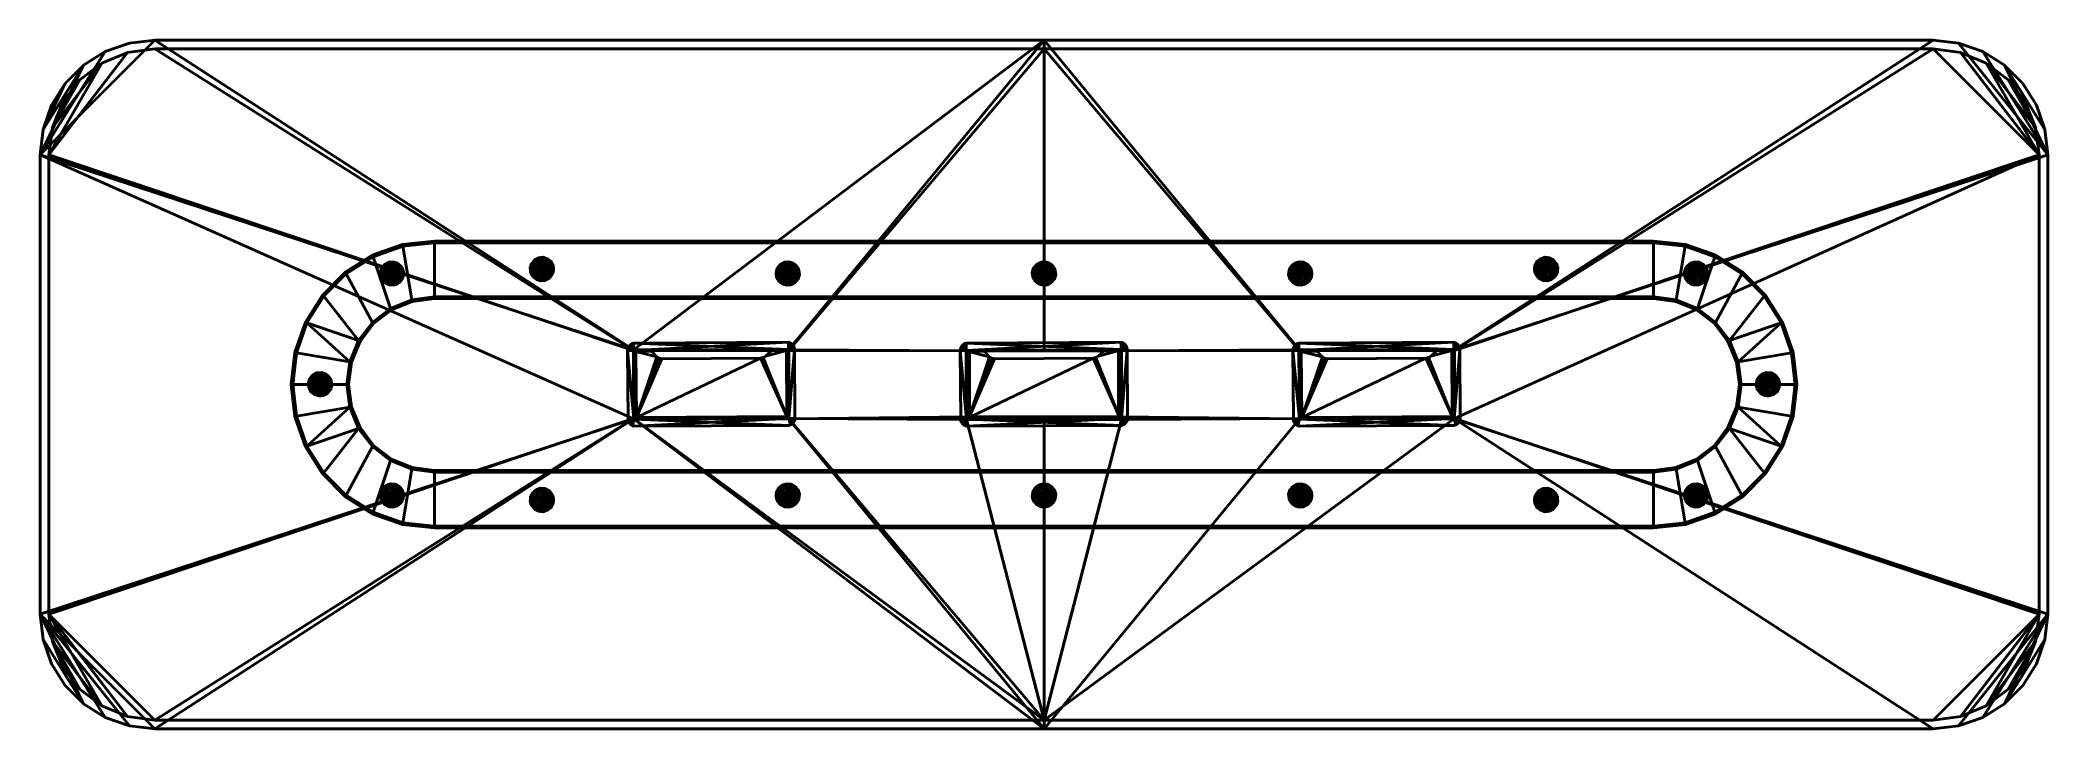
# Model space of a CAD drawing. Header units: millimetres. Extents: x -1750 to 1750, y -600 to 600.
import ezdxf

# ---------------------------------------------------------------- set-up
doc = ezdxf.new("R2010")
doc.units = ezdxf.units.MM
doc.layers.add('I-FURN-PNLS', color=7, linetype='Continuous', lineweight=40)

# ---------------------------------------------------------------- blocks, each defined once
blk = doc.blocks.new('Tapa de caja tomas - Tapa de caja tomas-217817-Vista 1')
at = {"layer": 'I-FURN-PNLS', "color": 250, "true_color": 0x141414}
mesh = blk.add_polyface(dxfattribs=at)
corners = [(72.4, -134.5, 694.1), (72.4, 135.6, 694.1), (71.5, 138.4, 694.1), (69.9, 141, 694.1), (67.8, 143.1, 694.1), (65.3, 144.7, 694.1), (62.5, 145.7, 694.1), (59.5, 146, 694.1), (-60.3, 146, 694.1), (-63.2, 145.7, 694.1), (-65.9, 144.7, 694.1), (-68.3, 143, 694.1), (-70.3, 140.9, 694.1), (-71.7, 138.4, 694.1), (-72.4, 135.6, 694.1), (-72.4, -134.5, 694.1), (-71.7, -137.3, 694.1), (-70.3, -139.9, 694.1), (-68.3, -142, 694.1), (-65.9, -143.6, 694.1), (-63.2, -144.6, 694.1), (-60.3, -145, 694.1), (59.5, -145, 694.1), (62.5, -144.6, 694.1), (65.3, -143.6, 694.1), (67.8, -142, 694.1), (69.9, -139.9, 694.1), (71.5, -137.4, 694.1), (-60.3, -134.5, 694.1), (-60.3, 135.6, 694.1), (59.5, 135.6, 694.1), (59.5, -134.5, 694.1)]
mesh.append_faces([[corners[k] for k in face] for face in [(9, 29, 8)]], dxfattribs={"vtx0": -1, "vtx1": -1, "color": 250})
mesh.append_faces([[corners[k] for k in face] for face in [(22, 31, 28), (30, 4, 5), (29, 13, 14, 28)]], dxfattribs={"vtx0": -1, "vtx2": -1, "color": 250})
mesh.append_faces([[corners[k] for k in face] for face in [(31, 24, 25, 26), (28, 20, 21, 22), (28, 16, 17, 18), (30, 5, 6, 7), (29, 9, 10, 11)]], dxfattribs={"vtx0": -1, "vtx3": -1, "color": 250})
mesh.append_faces([[corners[k] for k in face] for face in [(23, 24, 31, 22), (27, 0, 31, 26), (0, 1, 31), (19, 20, 28, 18), (15, 16, 28, 14), (3, 4, 30, 2), (12, 13, 29, 11)]], dxfattribs={"vtx1": -1, "vtx2": -1, "color": 250})
mesh.append_faces([[corners[k] for k in face] for face in [(1, 2, 30, 31), (29, 30, 7, 8)]], dxfattribs={"vtx1": -1, "vtx3": -1, "color": 250})
mesh = blk.add_polyface(dxfattribs=at)
corners = [(72.4, -134.5, 693.1), (71.5, -137.4, 693.1), (69.9, -139.9, 693.1), (67.8, -142, 693.1), (65.3, -143.6, 693.1), (62.5, -144.6, 693.1), (59.5, -145, 693.1), (-60.3, -145, 693.1), (-63.2, -144.6, 693.1), (-65.9, -143.6, 693.1), (-68.3, -142, 693.1), (-70.3, -139.9, 693.1), (-71.7, -137.3, 693.1), (-72.4, -134.5, 693.1), (-72.4, 135.6, 693.1), (-71.7, 138.4, 693.1), (-70.3, 140.9, 693.1), (-68.3, 143, 693.1), (-65.9, 144.7, 693.1), (-63.2, 145.7, 693.1), (-60.3, 146, 693.1), (59.5, 146, 693.1), (62.5, 145.7, 693.1), (65.3, 144.7, 693.1), (67.8, 143.1, 693.1), (69.9, 141, 693.1), (71.5, 138.4, 693.1), (72.4, 135.6, 693.1), (-60.3, -134.5, 693.1), (59.5, -134.5, 693.1), (59.5, 135.6, 693.1), (-60.3, 135.6, 693.1)]
mesh.append_faces([[corners[k] for k in face] for face in [(8, 28, 7)]], dxfattribs={"vtx0": -1, "vtx1": -1, "color": 250})
mesh.append_faces([[corners[k] for k in face] for face in [(21, 30, 31), (29, 3, 4), (28, 12, 13, 31)]], dxfattribs={"vtx0": -1, "vtx2": -1, "color": 250})
mesh.append_faces([[corners[k] for k in face] for face in [(30, 23, 24, 25), (31, 19, 20, 21), (31, 15, 16, 17), (29, 4, 5, 6), (28, 8, 9, 10)]], dxfattribs={"vtx0": -1, "vtx3": -1, "color": 250})
mesh.append_faces([[corners[k] for k in face] for face in [(22, 23, 30, 21), (26, 27, 30, 25), (27, 0, 30), (18, 19, 31, 17), (14, 15, 31, 13), (2, 3, 29, 1), (11, 12, 28, 10)]], dxfattribs={"vtx1": -1, "vtx2": -1, "color": 250})
mesh.append_faces([[corners[k] for k in face] for face in [(0, 1, 29, 30), (28, 29, 6, 7)]], dxfattribs={"vtx1": -1, "vtx3": -1, "color": 250})
mesh = blk.add_polyface(dxfattribs=at)
corners = [(-72.4, 135.6, 694.1), (-71.7, 138.4, 694.1), (-70.3, 140.9, 694.1), (-68.3, 143, 694.1), (-65.9, 144.7, 694.1), (-63.2, 145.7, 694.1), (-60.3, 146, 694.1), (-60.3, 146, 693.1), (-63.2, 145.7, 693.1), (-65.9, 144.7, 693.1), (-68.3, 143, 693.1), (-70.3, 140.9, 693.1), (-71.7, 138.4, 693.1), (-72.4, 135.6, 693.1)]
mesh.append_faces([[corners[k] for k in face] for face in [(7, 8, 5, 6), (0, 1, 12, 13)]], dxfattribs={"vtx1": -1, "color": 250})
mesh.append_faces([[corners[k] for k in face] for face in [(8, 9, 4, 5), (3, 4, 9, 10), (10, 11, 2, 3), (11, 12, 1, 2)]], dxfattribs={"vtx1": -1, "vtx3": -1, "color": 250})
mesh = blk.add_polyface(dxfattribs=at)
corners = [(-60.3, 146, 694.1), (59.5, 146, 694.1), (59.5, 146, 693.1), (-60.3, 146, 693.1)]
mesh.append_faces([[corners[k] for k in face] for face in [(3, 0, 1, 2)]], dxfattribs={"color": 250})
mesh = blk.add_polyface(dxfattribs=at)
corners = [(59.5, 146, 694.1), (62.5, 145.7, 694.1), (65.3, 144.7, 694.1), (67.8, 143.1, 694.1), (69.9, 141, 694.1), (71.5, 138.4, 694.1), (72.4, 135.6, 694.1), (72.4, 135.6, 693.1), (71.5, 138.4, 693.1), (69.9, 141, 693.1), (67.8, 143.1, 693.1), (65.3, 144.7, 693.1), (62.5, 145.7, 693.1), (59.5, 146, 693.1)]
mesh.append_faces([[corners[k] for k in face] for face in [(7, 8, 5, 6), (0, 1, 12, 13)]], dxfattribs={"vtx1": -1, "color": 250})
mesh.append_faces([[corners[k] for k in face] for face in [(8, 9, 4, 5), (3, 4, 9, 10), (10, 11, 2, 3), (11, 12, 1, 2)]], dxfattribs={"vtx1": -1, "vtx3": -1, "color": 250})
mesh = blk.add_polyface(dxfattribs=at)
corners = [(-72.4, -134.5, 694.1), (-72.4, 135.6, 694.1), (-72.4, 135.6, 693.1), (-72.4, -134.5, 693.1)]
mesh.append_faces([[corners[k] for k in face] for face in [(3, 0, 1, 2)]], dxfattribs={"color": 250})
mesh = blk.add_polyface(dxfattribs=at)
corners = [(-60.3, 135.6, 694.1), (-60.3, -134.5, 694.1), (-60.3, -134.5, 693.1), (-60.3, 135.6, 693.1)]
mesh.append_faces([[corners[k] for k in face] for face in [(0, 1, 2, 3)]], dxfattribs={"color": 250})
mesh = blk.add_polyface(dxfattribs=at)
corners = [(59.5, 135.6, 694.1), (-60.3, 135.6, 694.1), (-60.3, 135.6, 693.1), (59.5, 135.6, 693.1)]
mesh.append_faces([[corners[k] for k in face] for face in [(0, 1, 2, 3)]], dxfattribs={"color": 250})
mesh = blk.add_polyface(dxfattribs=at)
corners = [(-58.8, 131.4, 692.1), (-58.3, 131.4, 693.3), (-57.1, 131.4, 693.8), (-57.1, 131.4, 693.1), (-57.8, 131.4, 692.8), (-58.1, 131.4, 692.1)]
mesh.append_faces([[corners[k] for k in face] for face in [(2, 3, 4, 1)]], dxfattribs={"vtx2": -1, "color": 250})
mesh.append_faces([[corners[k] for k in face] for face in [(4, 5, 0, 1)]], dxfattribs={"vtx3": -1, "color": 250})
mesh = blk.add_polyface(dxfattribs=at)
corners = [(-57.1, 131.4, 693.8), (-58.3, 131.4, 693.3), (-58.8, 131.4, 692.1), (-58.8, -130.6, 692.1), (-58.3, -130.6, 693.3), (-57.1, -130.6, 693.8)]
mesh.append_faces([[corners[k] for k in face] for face in [(5, 0, 1, 4), (2, 3, 4, 1)]], dxfattribs={"vtx2": -1, "color": 250})
mesh = blk.add_polyface(dxfattribs=at)
corners = [(-58.1, 130.4, 688.3), (-58.8, 130.4, 688.3), (-58.8, 131.1, 688.6), (-58.8, 131.4, 689.3), (-58.1, 131.4, 689.3), (-58.1, 131.1, 688.6)]
mesh.append_faces([[corners[k] for k in face] for face in [(3, 4, 5, 2), (0, 1, 2, 5)]], dxfattribs={"vtx2": -1, "color": 250})
mesh = blk.add_polyface(dxfattribs=at)
corners = [(-58.8, 131.4, 689.3), (-58.8, 131.1, 688.6), (-58.8, 130.4, 688.3), (-58.8, -129.6, 688.3), (-58.8, -130.3, 688.6), (-58.8, -130.6, 689.3), (-58.8, -130.6, 692.1), (-58.8, 131.4, 692.1)]
mesh.append_faces([[corners[k] for k in face] for face in [(7, 2, 3, 6)]], dxfattribs={"vtx0": -1, "vtx2": -1, "color": 250})
mesh.append_faces([[corners[k] for k in face] for face in [(0, 1, 2, 7)]], dxfattribs={"vtx2": -1, "color": 250})
mesh.append_faces([[corners[k] for k in face] for face in [(3, 4, 5, 6)]], dxfattribs={"vtx3": -1, "color": 250})
mesh = blk.add_polyface(dxfattribs=at)
corners = [(-58.1, 131.4, 692.1), (-58.1, 131.4, 689.3), (-58.8, 131.4, 689.3), (-58.8, 131.4, 692.1)]
mesh.append_faces([[corners[k] for k in face] for face in [(2, 3, 0, 1)]], dxfattribs={"color": 250})
mesh = blk.add_polyface(dxfattribs=at)
corners = [(-58.1, -129.6, 688.3), (-58.8, -129.6, 688.3), (-58.8, 130.4, 688.3), (-58.1, 130.4, 688.3)]
mesh.append_faces([[corners[k] for k in face] for face in [(1, 2, 3, 0)]], dxfattribs={"color": 250})
mesh = blk.add_polyface(dxfattribs=at)
corners = [(-57.1, -130.6, 693.1), (-57.8, -130.6, 692.8), (-58.1, -130.6, 692.1), (-58.1, 131.4, 692.1), (-57.8, 131.4, 692.8), (-57.1, 131.4, 693.1)]
mesh.append_faces([[corners[k] for k in face] for face in [(4, 5, 0, 1), (1, 2, 3, 4)]], dxfattribs={"vtx3": -1, "color": 250})
mesh = blk.add_polyface(dxfattribs=at)
corners = [(-58.1, -130.6, 692.1), (-58.1, -130.6, 689.3), (-58.1, -130.3, 688.6), (-58.1, -129.6, 688.3), (-58.1, 130.4, 688.3), (-58.1, 131.1, 688.6), (-58.1, 131.4, 689.3), (-58.1, 131.4, 692.1)]
mesh.append_faces([[corners[k] for k in face] for face in [(3, 4, 7, 0)]], dxfattribs={"vtx1": -1, "vtx3": -1, "color": 250})
mesh.append_faces([[corners[k] for k in face] for face in [(1, 2, 3, 0)]], dxfattribs={"vtx2": -1, "color": 250})
mesh.append_faces([[corners[k] for k in face] for face in [(4, 5, 6, 7)]], dxfattribs={"vtx3": -1, "color": 250})
mesh = blk.add_polyface(dxfattribs=at)
corners = [(-57.1, 131.8, 693.8), (-57.1, 133, 693.3), (-57.1, 133.5, 692.1), (-57.1, 132.8, 692.1), (-57.1, 132.5, 692.8), (-57.1, 131.8, 693.1), (-57.1, 131.8, 693.3), (-57.1, 131.8, 693.5), (-57.1, 131.8, 693.7)]
mesh.append_faces([[corners[k] for k in face] for face in [(4, 2, 3), (1, 7, 8, 0)]], dxfattribs={"vtx0": -1, "color": 250})
mesh.append_faces([[corners[k] for k in face] for face in [(1, 2, 4, 7)]], dxfattribs={"vtx1": -1, "vtx2": -1, "vtx3": -1, "color": 250})
mesh.append_faces([[corners[k] for k in face] for face in [(4, 5, 6, 7)]], dxfattribs={"vtx3": -1, "color": 250})
mesh = blk.add_polyface(dxfattribs=at)
corners = [(-57.1, 131.8, 693.8), (57.9, 131.8, 693.8), (57.9, 133, 693.3), (57.9, 133.5, 692.1), (-57.1, 133.5, 692.1), (-57.1, 133, 693.3)]
mesh.append_faces([[corners[k] for k in face] for face in [(0, 1, 2, 5), (3, 4, 5, 2)]], dxfattribs={"vtx2": -1, "color": 250})
mesh = blk.add_polyface(dxfattribs=at)
corners = [(-57.1, 132.8, 678.4), (-57.1, 133.5, 678.4), (-56.1, 133.5, 676.1), (-53.7, 133.5, 675.4), (-53.7, 132.8, 675.4), (-56.1, 132.8, 676.1)]
mesh.append_faces([[corners[k] for k in face] for face in [(3, 4, 5, 2), (0, 1, 2, 5)]], dxfattribs={"vtx2": -1, "color": 250})
mesh = blk.add_polyface(dxfattribs=at)
corners = [(57.9, 133.5, 690.5), (57.2, 133.5, 688.5), (55.3, 133.5, 687.5), (-53.7, 133.5, 675.4), (-56.1, 133.5, 676.1), (-57.1, 133.5, 678.4), (-57.1, 133.5, 692.1), (57.9, 133.5, 692.1), (-43.7, 133.5, 685), (-46.8, 133.5, 688.2), (-50, 133.5, 685), (-46.8, 133.5, 681.9)]
mesh.append_faces([[corners[k] for k in face] for face in [(2, 7, 0, 1)]], dxfattribs={"vtx0": -1, "color": 250})
mesh.append_faces([[corners[k] for k in face] for face in [(6, 9, 10, 5), (9, 6, 7), (3, 10, 11), (11, 2, 3), (7, 8, 9)]], dxfattribs={"vtx0": -1, "vtx2": -1, "color": 250})
mesh.append_faces([[corners[k] for k in face] for face in [(2, 11, 8, 7)]], dxfattribs={"vtx0": -1, "vtx2": -1, "vtx3": -1, "color": 250})
mesh.append_faces([[corners[k] for k in face] for face in [(3, 4, 5, 10)]], dxfattribs={"vtx2": -1, "vtx3": -1, "color": 250})
mesh = blk.add_polyface(dxfattribs=at)
corners = [(-57.1, 133.5, 692.1), (-57.1, 133.5, 678.4), (-57.1, 132.8, 678.4), (-57.1, 132.8, 692.1)]
mesh.append_faces([[corners[k] for k in face] for face in [(0, 1, 2, 3)]], dxfattribs={"color": 250})
mesh = blk.add_polyface(dxfattribs=at)
corners = [(-57.1, 132.8, 692.1), (57.9, 132.8, 692.1), (57.9, 132.5, 692.8), (57.9, 131.8, 693.1), (-57.1, 131.8, 693.1), (-57.1, 132.5, 692.8)]
mesh.append_faces([[corners[k] for k in face] for face in [(2, 3, 4, 5), (5, 0, 1, 2)]], dxfattribs={"vtx3": -1, "color": 250})
mesh = blk.add_polyface(dxfattribs=at)
corners = [(-57.1, 132.8, 692.1), (-57.1, 132.8, 678.4), (-56.1, 132.8, 676.1), (-53.7, 132.8, 675.4), (55.3, 132.8, 687.5), (57.2, 132.8, 688.5), (57.9, 132.8, 690.5), (57.9, 132.8, 692.1), (-50, 132.8, 685), (-46.8, 132.8, 688.2), (-43.7, 132.8, 685), (-46.8, 132.8, 681.9)]
mesh.append_faces([[corners[k] for k in face] for face in [(3, 11, 8, 1)]], dxfattribs={"vtx0": -1, "vtx2": -1, "vtx3": -1, "color": 250})
mesh.append_faces([[corners[k] for k in face] for face in [(2, 3, 1), (6, 7, 4, 5)]], dxfattribs={"vtx1": -1, "color": 250})
mesh.append_faces([[corners[k] for k in face] for face in [(7, 0, 9), (3, 4, 11), (9, 10, 7)]], dxfattribs={"vtx1": -1, "vtx2": -1, "color": 250})
mesh.append_faces([[corners[k] for k in face] for face in [(10, 11, 4, 7)]], dxfattribs={"vtx1": -1, "vtx2": -1, "vtx3": -1, "color": 250})
mesh.append_faces([[corners[k] for k in face] for face in [(8, 9, 0, 1)]], dxfattribs={"vtx1": -1, "vtx3": -1, "color": 250})
mesh = blk.add_polyface(dxfattribs=at)
corners = [(-57.1, 131.8, 693.1), (57.9, 131.8, 693.1), (57.9, 106, 693.1), (57.6, 104.5, 693.1), (56.7, 103.2, 693.1), (48.4, 94.9, 693.1), (45.8, 91, 693.1), (44.9, 86.5, 693.1), (44.9, -85.6, 693.1), (45.8, -90.2, 693.1), (48.4, -94.1, 693.1), (56.7, -102.4, 693.1), (57.6, -103.7, 693.1), (57.9, -105.2, 693.1), (57.9, -131, 693.1), (-57.1, -131, 693.1), (-57.1, -130.6, 693.1), (-57.1, 131.4, 693.1)]
mesh.append_faces([[corners[k] for k in face] for face in [(6, 17, 5)]], dxfattribs={"vtx0": -1, "vtx1": -1, "color": 250})
mesh.append_faces([[corners[k] for k in face] for face in [(10, 14, 16, 9)]], dxfattribs={"vtx0": -1, "vtx1": -1, "vtx2": -1, "color": 250})
mesh.append_faces([[corners[k] for k in face] for face in [(17, 6, 7), (17, 7, 8), (2, 4, 5, 1)]], dxfattribs={"vtx0": -1, "vtx2": -1, "color": 250})
mesh.append_faces([[corners[k] for k in face] for face in [(3, 4, 2)]], dxfattribs={"vtx1": -1, "color": 250})
mesh.append_faces([[corners[k] for k in face] for face in [(13, 14, 10)]], dxfattribs={"vtx1": -1, "vtx2": -1, "color": 250})
mesh.append_faces([[corners[k] for k in face] for face in [(8, 9, 16, 17)]], dxfattribs={"vtx1": -1, "vtx3": -1, "color": 250})
mesh.append_faces([[corners[k] for k in face] for face in [(14, 15, 16), (11, 12, 13, 10)]], dxfattribs={"vtx2": -1, "color": 250})
mesh.append_faces([[corners[k] for k in face] for face in [(17, 0, 1, 5)]], dxfattribs={"vtx2": -1, "vtx3": -1, "color": 250})
mesh = blk.add_polyface(dxfattribs=at)
corners = [(-57.1, 131.4, 693.1), (-57.1, 131.4, 693.8), (-57.1, 131.8, 693.8), (-57.1, 131.8, 693.7), (-57.1, 131.8, 693.5), (-57.1, 131.8, 693.3), (-57.1, 131.8, 693.1)]
mesh.append_faces([[corners[k] for k in face] for face in [(1, 4, 0)]], dxfattribs={"vtx0": -1, "vtx1": -1, "color": 250})
mesh.append_faces([[corners[k] for k in face] for face in [(3, 4, 1, 2)]], dxfattribs={"vtx1": -1, "color": 250})
mesh.append_faces([[corners[k] for k in face] for face in [(5, 6, 0, 4)]], dxfattribs={"vtx2": -1, "color": 250})
mesh = blk.add_polyface(dxfattribs=at)
corners = [(-57.1, -130.6, 693.8), (-57.1, -131, 693.8), (57.9, -131, 693.8), (57.9, -105.2, 693.8), (57.6, -103.7, 693.8), (56.7, -102.4, 693.8), (48.4, -94.1, 693.8), (45.8, -90.2, 693.8), (44.9, -85.6, 693.8), (44.9, 86.5, 693.8), (45.8, 91, 693.8), (48.4, 94.9, 693.8), (56.7, 103.2, 693.8), (57.6, 104.5, 693.8), (57.9, 106, 693.8), (57.9, 131.8, 693.8), (-57.1, 131.8, 693.8), (-57.1, 131.4, 693.8)]
mesh.append_faces([[corners[k] for k in face] for face in [(14, 12, 13)]], dxfattribs={"vtx0": -1, "color": 250})
mesh.append_faces([[corners[k] for k in face] for face in [(0, 2, 6, 7)]], dxfattribs={"vtx0": -1, "vtx1": -1, "vtx3": -1, "color": 250})
mesh.append_faces([[corners[k] for k in face] for face in [(0, 7, 8), (6, 2, 3)]], dxfattribs={"vtx0": -1, "vtx2": -1, "color": 250})
mesh.append_faces([[corners[k] for k in face] for face in [(17, 10, 11, 15)]], dxfattribs={"vtx0": -1, "vtx2": -1, "vtx3": -1, "color": 250})
mesh.append_faces([[corners[k] for k in face] for face in [(9, 10, 17)]], dxfattribs={"vtx1": -1, "vtx2": -1, "color": 250})
mesh.append_faces([[corners[k] for k in face] for face in [(8, 9, 17, 0), (11, 12, 14, 15)]], dxfattribs={"vtx1": -1, "vtx3": -1, "color": 250})
mesh.append_faces([[corners[k] for k in face] for face in [(0, 1, 2), (15, 16, 17)]], dxfattribs={"vtx2": -1, "color": 250})
mesh.append_faces([[corners[k] for k in face] for face in [(3, 4, 5, 6)]], dxfattribs={"vtx3": -1, "color": 250})
mesh = blk.add_polyface(dxfattribs=at)
corners = [(-53.7, 132.8, 675.4), (-53.7, 133.5, 675.4), (55.3, 133.5, 687.5), (55.3, 132.8, 687.5)]
mesh.append_faces([[corners[k] for k in face] for face in [(1, 2, 3, 0)]], dxfattribs={"color": 250})
mesh = blk.add_polyface(dxfattribs=at)
corners = [(-43.7, 133.5, 685), (-43.7, 133.4, 685), (-43.7, 133.2, 685), (-43.7, 133, 685), (-43.7, 132.8, 685), (-46.8, 132.8, 688.2), (-50, 132.8, 685), (-50, 133, 685), (-50, 133.2, 685), (-50, 133.4, 685), (-50, 133.5, 685), (-46.8, 133.5, 688.2)]
mesh.append_faces([[corners[k] for k in face] for face in [(1, 11, 0)]], dxfattribs={"vtx0": -1, "color": 250})
mesh.append_faces([[corners[k] for k in face] for face in [(5, 8, 11), (2, 5, 11, 1)]], dxfattribs={"vtx0": -1, "vtx1": -1, "vtx2": -1, "color": 250})
mesh.append_faces([[corners[k] for k in face] for face in [(7, 8, 5, 6)]], dxfattribs={"vtx1": -1, "color": 250})
mesh.append_faces([[corners[k] for k in face] for face in [(9, 10, 11, 8), (3, 4, 5, 2)]], dxfattribs={"vtx2": -1, "color": 250})
mesh = blk.add_polyface(dxfattribs=at)
corners = [(-50, 132.8, 685), (-46.8, 132.8, 681.9), (-43.7, 132.8, 685), (-43.7, 133, 685), (-43.7, 133.2, 685), (-43.7, 133.4, 685), (-43.7, 133.5, 685), (-46.8, 133.5, 681.9), (-50, 133.5, 685), (-50, 133.4, 685), (-50, 133.2, 685), (-50, 133, 685)]
mesh.append_faces([[corners[k] for k in face] for face in [(1, 7, 10)]], dxfattribs={"vtx0": -1, "vtx1": -1, "vtx2": -1, "color": 250})
mesh.append_faces([[corners[k] for k in face] for face in [(4, 5, 7, 1)]], dxfattribs={"vtx1": -1, "vtx2": -1, "vtx3": -1, "color": 250})
mesh.append_faces([[corners[k] for k in face] for face in [(5, 6, 7), (11, 0, 1, 10)]], dxfattribs={"vtx2": -1, "color": 250})
mesh.append_faces([[corners[k] for k in face] for face in [(1, 2, 3, 4), (7, 8, 9, 10)]], dxfattribs={"vtx3": -1, "color": 250})
mesh = blk.add_polyface(dxfattribs=at)
corners = [(55.3, 132.8, 687.5), (55.3, 133.5, 687.5), (57.2, 133.5, 688.5), (57.9, 133.5, 690.5), (57.9, 132.8, 690.5), (57.2, 132.8, 688.5)]
mesh.append_faces([[corners[k] for k in face] for face in [(3, 4, 5, 2), (0, 1, 2, 5)]], dxfattribs={"vtx2": -1, "color": 250})
mesh = blk.add_polyface(dxfattribs=at)
corners = [(57.9, 106, 693.1), (57.9, 106, 693.8), (57.6, 104.5, 693.8), (56.7, 103.2, 693.8), (56.7, 103.2, 693.1), (57.6, 104.5, 693.1)]
mesh.append_faces([[corners[k] for k in face] for face in [(2, 3, 4, 5), (5, 0, 1, 2)]], dxfattribs={"vtx3": -1, "color": 250})
mesh = blk.add_polyface(dxfattribs=at)
corners = [(57.9, 133.5, 692.1), (57.9, 133, 693.3), (57.9, 131.8, 693.8), (57.9, 131.8, 693.7), (57.9, 131.8, 693.5), (57.9, 131.8, 693.3), (57.9, 131.8, 693.1), (57.9, 132.5, 692.8), (57.9, 132.8, 692.1)]
mesh.append_faces([[corners[k] for k in face] for face in [(7, 4, 5, 6)]], dxfattribs={"vtx0": -1, "color": 250})
mesh.append_faces([[corners[k] for k in face] for face in [(1, 4, 7, 0)]], dxfattribs={"vtx0": -1, "vtx1": -1, "vtx2": -1, "color": 250})
mesh.append_faces([[corners[k] for k in face] for face in [(3, 4, 1, 2), (8, 0, 7)]], dxfattribs={"vtx1": -1, "color": 250})
mesh = blk.add_polyface(dxfattribs=at)
corners = [(57.9, 132.8, 692.1), (57.9, 132.8, 690.5), (57.9, 133.5, 690.5), (57.9, 133.5, 692.1)]
mesh.append_faces([[corners[k] for k in face] for face in [(2, 3, 0, 1)]], dxfattribs={"color": 250})
mesh = blk.add_polyface(dxfattribs=at)
corners = [(57.9, 106, 693.8), (57.9, 106, 693.1), (57.9, 131.8, 693.1), (57.9, 131.8, 693.3), (57.9, 131.8, 693.5), (57.9, 131.8, 693.7), (57.9, 131.8, 693.8)]
mesh.append_faces([[corners[k] for k in face] for face in [(0, 5, 6)]], dxfattribs={"vtx0": -1, "color": 250})
mesh.append_faces([[corners[k] for k in face] for face in [(3, 4, 1, 2)]], dxfattribs={"vtx1": -1, "color": 250})
mesh.append_faces([[corners[k] for k in face] for face in [(0, 1, 4, 5)]], dxfattribs={"vtx1": -1, "vtx3": -1, "color": 250})
mesh = blk.add_polyface(dxfattribs=at)
corners = [(59.5, -134.5, 694.1), (59.5, 135.6, 694.1), (59.5, 135.6, 693.1), (59.5, -134.5, 693.1)]
mesh.append_faces([[corners[k] for k in face] for face in [(0, 1, 2, 3)]], dxfattribs={"color": 250})
mesh = blk.add_polyface(dxfattribs=at)
corners = [(72.4, 135.6, 694.1), (72.4, -134.5, 694.1), (72.4, -134.5, 693.1), (72.4, 135.6, 693.1)]
mesh.append_faces([[corners[k] for k in face] for face in [(3, 0, 1, 2)]], dxfattribs={"color": 250})
mesh = blk.add_polyface(dxfattribs=at)
corners = [(48.4, 94.9, 693.1), (48.4, 94.9, 693.8), (45.8, 91, 693.8), (44.9, 86.5, 693.8), (44.9, 86.5, 693.1), (45.8, 91, 693.1)]
mesh.append_faces([[corners[k] for k in face] for face in [(5, 0, 1, 2), (2, 3, 4, 5)]], dxfattribs={"vtx3": -1, "color": 250})
mesh = blk.add_polyface(dxfattribs=at)
corners = [(44.9, 86.5, 693.1), (44.9, 86.5, 693.8), (44.9, -85.6, 693.8), (44.9, -85.6, 693.1)]
mesh.append_faces([[corners[k] for k in face] for face in [(1, 2, 3, 0)]], dxfattribs={"color": 250})
mesh = blk.add_polyface(dxfattribs=at)
corners = [(56.7, 103.2, 693.1), (56.7, 103.2, 693.8), (48.4, 94.9, 693.8), (48.4, 94.9, 693.1)]
mesh.append_faces([[corners[k] for k in face] for face in [(2, 3, 0, 1)]], dxfattribs={"color": 250})
mesh = blk.add_polyface(dxfattribs=at)
corners = [(44.9, -85.6, 693.1), (44.9, -85.6, 693.8), (45.8, -90.2, 693.8), (48.4, -94.1, 693.8), (48.4, -94.1, 693.1), (45.8, -90.2, 693.1)]
mesh.append_faces([[corners[k] for k in face] for face in [(0, 1, 2, 5), (3, 4, 5, 2)]], dxfattribs={"vtx2": -1, "color": 250})
mesh = blk.add_polyface(dxfattribs=at)
corners = [(48.4, -94.1, 693.1), (48.4, -94.1, 693.8), (56.7, -102.4, 693.8), (56.7, -102.4, 693.1)]
mesh.append_faces([[corners[k] for k in face] for face in [(2, 3, 0, 1)]], dxfattribs={"color": 250})
mesh = blk.add_polyface(dxfattribs=at)
corners = [(56.7, -102.4, 693.1), (56.7, -102.4, 693.8), (57.6, -103.7, 693.8), (57.9, -105.2, 693.8), (57.9, -105.2, 693.1), (57.6, -103.7, 693.1)]
mesh.append_faces([[corners[k] for k in face] for face in [(3, 4, 5, 2), (0, 1, 2, 5)]], dxfattribs={"vtx2": -1, "color": 250})
mesh = blk.add_polyface(dxfattribs=at)
corners = [(-60.3, -145, 694.1), (-63.2, -144.6, 694.1), (-65.9, -143.6, 694.1), (-68.3, -142, 694.1), (-70.3, -139.9, 694.1), (-71.7, -137.3, 694.1), (-72.4, -134.5, 694.1), (-72.4, -134.5, 693.1), (-71.7, -137.3, 693.1), (-70.3, -139.9, 693.1), (-68.3, -142, 693.1), (-65.9, -143.6, 693.1), (-63.2, -144.6, 693.1), (-60.3, -145, 693.1)]
mesh.append_faces([[corners[k] for k in face] for face in [(7, 8, 5, 6), (0, 1, 12, 13)]], dxfattribs={"vtx1": -1, "color": 250})
mesh.append_faces([[corners[k] for k in face] for face in [(8, 9, 4, 5), (3, 4, 9, 10), (10, 11, 2, 3), (11, 12, 1, 2)]], dxfattribs={"vtx1": -1, "vtx3": -1, "color": 250})
mesh = blk.add_polyface(dxfattribs=at)
corners = [(-60.3, -134.5, 694.1), (59.5, -134.5, 694.1), (59.5, -134.5, 693.1), (-60.3, -134.5, 693.1)]
mesh.append_faces([[corners[k] for k in face] for face in [(0, 1, 2, 3)]], dxfattribs={"color": 250})
mesh = blk.add_polyface(dxfattribs=at)
corners = [(-58.1, -130.6, 689.3), (-58.8, -130.6, 689.3), (-58.8, -130.3, 688.6), (-58.8, -129.6, 688.3), (-58.1, -129.6, 688.3), (-58.1, -130.3, 688.6)]
mesh.append_faces([[corners[k] for k in face] for face in [(2, 3, 4, 5), (5, 0, 1, 2)]], dxfattribs={"vtx3": -1, "color": 250})
mesh = blk.add_polyface(dxfattribs=at)
corners = [(-57.1, -130.6, 693.1), (-57.1, -130.6, 693.8), (-58.3, -130.6, 693.3), (-58.8, -130.6, 692.1), (-58.1, -130.6, 692.1), (-57.8, -130.6, 692.8)]
mesh.append_faces([[corners[k] for k in face] for face in [(3, 4, 5, 2)]], dxfattribs={"vtx2": -1, "color": 250})
mesh.append_faces([[corners[k] for k in face] for face in [(5, 0, 1, 2)]], dxfattribs={"vtx3": -1, "color": 250})
mesh = blk.add_polyface(dxfattribs=at)
corners = [(-58.8, -130.6, 692.1), (-58.8, -130.6, 689.3), (-58.1, -130.6, 689.3), (-58.1, -130.6, 692.1)]
mesh.append_faces([[corners[k] for k in face] for face in [(0, 1, 2, 3)]], dxfattribs={"color": 250})
mesh = blk.add_polyface(dxfattribs=at)
corners = [(-57.1, -131, 693.8), (-57.1, -130.6, 693.8), (-57.1, -130.6, 693.1), (-57.1, -131, 693.1), (-57.1, -131, 693.3), (-57.1, -131, 693.5), (-57.1, -131, 693.7)]
mesh.append_faces([[corners[k] for k in face] for face in [(1, 6, 0)]], dxfattribs={"vtx0": -1, "color": 250})
mesh.append_faces([[corners[k] for k in face] for face in [(4, 5, 2, 3)]], dxfattribs={"vtx1": -1, "color": 250})
mesh.append_faces([[corners[k] for k in face] for face in [(1, 2, 5, 6)]], dxfattribs={"vtx1": -1, "vtx3": -1, "color": 250})
mesh = blk.add_polyface(dxfattribs=at)
corners = [(-57.1, -132.7, 692.1), (-57.1, -132.2, 693.3), (-57.1, -131, 693.8), (-57.1, -131, 693.7), (-57.1, -131, 693.5), (-57.1, -131, 693.3), (-57.1, -131, 693.1), (-57.1, -131.7, 692.8), (-57.1, -132, 692.1)]
mesh.append_faces([[corners[k] for k in face] for face in [(7, 4, 5, 6)]], dxfattribs={"vtx0": -1, "color": 250})
mesh.append_faces([[corners[k] for k in face] for face in [(1, 4, 7, 0)]], dxfattribs={"vtx0": -1, "vtx1": -1, "vtx2": -1, "color": 250})
mesh.append_faces([[corners[k] for k in face] for face in [(3, 4, 1, 2), (8, 0, 7)]], dxfattribs={"vtx1": -1, "color": 250})
mesh = blk.add_polyface(dxfattribs=at)
corners = [(-57.1, -132.7, 692.1), (57.9, -132.7, 692.1), (57.9, -132.2, 693.3), (57.9, -131, 693.8), (-57.1, -131, 693.8), (-57.1, -132.2, 693.3)]
mesh.append_faces([[corners[k] for k in face] for face in [(3, 4, 5, 2), (0, 1, 2, 5)]], dxfattribs={"vtx2": -1, "color": 250})
mesh = blk.add_polyface(dxfattribs=at)
corners = [(-57.1, -131, 693.1), (57.9, -131, 693.1), (57.9, -131.7, 692.8), (57.9, -132, 692.1), (-57.1, -132, 692.1), (-57.1, -131.7, 692.8)]
mesh.append_faces([[corners[k] for k in face] for face in [(5, 0, 1, 2), (2, 3, 4, 5)]], dxfattribs={"vtx3": -1, "color": 250})
mesh = blk.add_polyface(dxfattribs=at)
corners = [(-57.1, -132, 678.4), (-57.1, -132.7, 678.4), (-57.1, -132.7, 692.1), (-57.1, -132, 692.1)]
mesh.append_faces([[corners[k] for k in face] for face in [(1, 2, 3, 0)]], dxfattribs={"color": 250})
mesh = blk.add_polyface(dxfattribs=at)
corners = [(57.9, -132, 690.5), (57.2, -132, 688.5), (55.3, -132, 687.5), (-53.7, -132, 675.4), (-56.1, -132, 676.1), (-57.1, -132, 678.4), (-57.1, -132, 692.1), (57.9, -132, 692.1), (-50, -132, 685), (-46.8, -132, 681.9), (-43.7, -132, 685), (-46.8, -132, 688.2)]
mesh.append_faces([[corners[k] for k in face] for face in [(2, 7, 0, 1)]], dxfattribs={"vtx0": -1, "color": 250})
mesh.append_faces([[corners[k] for k in face] for face in [(7, 11, 6), (9, 3, 8), (3, 9, 2), (11, 7, 10)]], dxfattribs={"vtx0": -1, "vtx1": -1, "color": 250})
mesh.append_faces([[corners[k] for k in face] for face in [(6, 11, 8, 5)]], dxfattribs={"vtx0": -1, "vtx2": -1, "color": 250})
mesh.append_faces([[corners[k] for k in face] for face in [(2, 9, 10, 7)]], dxfattribs={"vtx0": -1, "vtx2": -1, "vtx3": -1, "color": 250})
mesh.append_faces([[corners[k] for k in face] for face in [(3, 4, 5, 8)]], dxfattribs={"vtx2": -1, "vtx3": -1, "color": 250})
mesh = blk.add_polyface(dxfattribs=at)
corners = [(-53.7, -132, 675.4), (-53.7, -132.7, 675.4), (-56.1, -132.7, 676.1), (-57.1, -132.7, 678.4), (-57.1, -132, 678.4), (-56.1, -132, 676.1)]
mesh.append_faces([[corners[k] for k in face] for face in [(2, 3, 4, 5), (5, 0, 1, 2)]], dxfattribs={"vtx3": -1, "color": 250})
mesh = blk.add_polyface(dxfattribs=at)
corners = [(-57.1, -132.7, 692.1), (-57.1, -132.7, 678.4), (-56.1, -132.7, 676.1), (-53.7, -132.7, 675.4), (55.3, -132.7, 687.5), (57.2, -132.7, 688.5), (57.9, -132.7, 690.5), (57.9, -132.7, 692.1), (-43.7, -132.7, 685), (-46.8, -132.7, 681.9), (-50, -132.7, 685), (-46.8, -132.7, 688.2)]
mesh.append_faces([[corners[k] for k in face] for face in [(0, 11, 7), (10, 3, 9), (4, 9, 3), (8, 7, 11)]], dxfattribs={"vtx0": -1, "vtx1": -1, "color": 250})
mesh.append_faces([[corners[k] for k in face] for face in [(6, 7, 4, 5)]], dxfattribs={"vtx1": -1, "color": 250})
mesh.append_faces([[corners[k] for k in face] for face in [(8, 9, 4, 7)]], dxfattribs={"vtx1": -1, "vtx2": -1, "vtx3": -1, "color": 250})
mesh.append_faces([[corners[k] for k in face] for face in [(10, 11, 0, 1)]], dxfattribs={"vtx1": -1, "vtx3": -1, "color": 250})
mesh.append_faces([[corners[k] for k in face] for face in [(1, 2, 3, 10)]], dxfattribs={"vtx2": -1, "vtx3": -1, "color": 250})
mesh = blk.add_polyface(dxfattribs=at)
corners = [(55.3, -132, 687.5), (55.3, -132.7, 687.5), (-53.7, -132.7, 675.4), (-53.7, -132, 675.4)]
mesh.append_faces([[corners[k] for k in face] for face in [(2, 3, 0, 1)]], dxfattribs={"color": 250})
mesh = blk.add_polyface(dxfattribs=at)
corners = [(-43.7, -132.7, 685), (-43.7, -132.5, 685), (-43.7, -132.3, 685), (-43.7, -132.2, 685), (-43.7, -132, 685), (-46.8, -132, 681.9), (-50, -132, 685), (-50, -132.2, 685), (-50, -132.3, 685), (-50, -132.5, 685), (-50, -132.7, 685), (-46.8, -132.7, 681.9)]
mesh.append_faces([[corners[k] for k in face] for face in [(1, 11, 0)]], dxfattribs={"vtx0": -1, "color": 250})
mesh.append_faces([[corners[k] for k in face] for face in [(5, 8, 11), (2, 5, 11, 1)]], dxfattribs={"vtx0": -1, "vtx1": -1, "vtx2": -1, "color": 250})
mesh.append_faces([[corners[k] for k in face] for face in [(7, 8, 5, 6)]], dxfattribs={"vtx1": -1, "color": 250})
mesh.append_faces([[corners[k] for k in face] for face in [(9, 10, 11, 8), (3, 4, 5, 2)]], dxfattribs={"vtx2": -1, "color": 250})
mesh = blk.add_polyface(dxfattribs=at)
corners = [(-50, -132, 685), (-46.8, -132, 688.2), (-43.7, -132, 685), (-43.7, -132.2, 685), (-43.7, -132.3, 685), (-43.7, -132.5, 685), (-43.7, -132.7, 685), (-46.8, -132.7, 688.2), (-50, -132.7, 685), (-50, -132.5, 685), (-50, -132.3, 685), (-50, -132.2, 685)]
mesh.append_faces([[corners[k] for k in face] for face in [(1, 7, 10)]], dxfattribs={"vtx0": -1, "vtx1": -1, "vtx2": -1, "color": 250})
mesh.append_faces([[corners[k] for k in face] for face in [(4, 5, 7, 1)]], dxfattribs={"vtx1": -1, "vtx2": -1, "vtx3": -1, "color": 250})
mesh.append_faces([[corners[k] for k in face] for face in [(5, 6, 7), (11, 0, 1, 10)]], dxfattribs={"vtx2": -1, "color": 250})
mesh.append_faces([[corners[k] for k in face] for face in [(1, 2, 3, 4), (7, 8, 9, 10)]], dxfattribs={"vtx3": -1, "color": 250})
mesh = blk.add_polyface(dxfattribs=at)
corners = [(57.9, -132, 690.5), (57.9, -132.7, 690.5), (57.2, -132.7, 688.5), (55.3, -132.7, 687.5), (55.3, -132, 687.5), (57.2, -132, 688.5)]
mesh.append_faces([[corners[k] for k in face] for face in [(2, 3, 4, 5), (5, 0, 1, 2)]], dxfattribs={"vtx3": -1, "color": 250})
mesh = blk.add_polyface(dxfattribs=at)
corners = [(57.9, -131, 693.1), (57.9, -105.2, 693.1), (57.9, -105.2, 693.8), (57.9, -131, 693.8), (57.9, -131, 693.7), (57.9, -131, 693.5), (57.9, -131, 693.3)]
mesh.append_faces([[corners[k] for k in face] for face in [(2, 5, 1)]], dxfattribs={"vtx0": -1, "vtx1": -1, "color": 250})
mesh.append_faces([[corners[k] for k in face] for face in [(4, 5, 2, 3)]], dxfattribs={"vtx1": -1, "color": 250})
mesh.append_faces([[corners[k] for k in face] for face in [(6, 0, 1, 5)]], dxfattribs={"vtx2": -1, "color": 250})
mesh = blk.add_polyface(dxfattribs=at)
corners = [(57.9, -131, 693.8), (57.9, -132.2, 693.3), (57.9, -132.7, 692.1), (57.9, -132, 692.1), (57.9, -131.7, 692.8), (57.9, -131, 693.1), (57.9, -131, 693.3), (57.9, -131, 693.5), (57.9, -131, 693.7)]
mesh.append_faces([[corners[k] for k in face] for face in [(4, 2, 3), (1, 7, 8, 0)]], dxfattribs={"vtx0": -1, "color": 250})
mesh.append_faces([[corners[k] for k in face] for face in [(1, 2, 4, 7)]], dxfattribs={"vtx1": -1, "vtx2": -1, "vtx3": -1, "color": 250})
mesh.append_faces([[corners[k] for k in face] for face in [(4, 5, 6, 7)]], dxfattribs={"vtx3": -1, "color": 250})
mesh = blk.add_polyface(dxfattribs=at)
corners = [(57.9, -132.7, 690.5), (57.9, -132, 690.5), (57.9, -132, 692.1), (57.9, -132.7, 692.1)]
mesh.append_faces([[corners[k] for k in face] for face in [(0, 1, 2, 3)]], dxfattribs={"color": 250})
mesh = blk.add_polyface(dxfattribs=at)
corners = [(72.4, -134.5, 694.1), (71.5, -137.4, 694.1), (69.9, -139.9, 694.1), (67.8, -142, 694.1), (65.3, -143.6, 694.1), (62.5, -144.6, 694.1), (59.5, -145, 694.1), (59.5, -145, 693.1), (62.5, -144.6, 693.1), (65.3, -143.6, 693.1), (67.8, -142, 693.1), (69.9, -139.9, 693.1), (71.5, -137.4, 693.1), (72.4, -134.5, 693.1)]
mesh.append_faces([[corners[k] for k in face] for face in [(7, 8, 5, 6), (0, 1, 12, 13)]], dxfattribs={"vtx1": -1, "color": 250})
mesh.append_faces([[corners[k] for k in face] for face in [(8, 9, 4, 5), (3, 4, 9, 10), (10, 11, 2, 3), (11, 12, 1, 2)]], dxfattribs={"vtx1": -1, "vtx3": -1, "color": 250})
mesh = blk.add_polyface(dxfattribs=at)
corners = [(59.5, -145, 694.1), (-60.3, -145, 694.1), (-60.3, -145, 693.1), (59.5, -145, 693.1)]
mesh.append_faces([[corners[k] for k in face] for face in [(3, 0, 1, 2)]], dxfattribs={"color": 250})

msp = doc.modelspace()

# ---------------------------------------------------------------- block references
at = {"layer": 'I-FURN-PNLS', "color": 250, "true_color": 0x141414, "rotation": 90.31271562994432}
for p in [(-579.5, 0.5, 31.9), (0.4, 0.5, 31.9), (580.4, 0.5, 31.9)]:
    msp.add_blockref('Tapa de caja tomas - Tapa de caja tomas-217817-Vista 1', p, dxfattribs=at)

# ---------------------------------------------------------------- meshes
at = {"layer": 'I-FURN-PNLS', "color": 250, "true_color": 0x141414}
mesh = msp.add_polyface(dxfattribs=at)
corners = [(0, 600, 700), (-1550, 600, 700), (-1594.5, 595, 700), (-1636.8, 580.2, 700), (-1674.7, 556.4, 700), (-1706.4, 524.7, 700), (-1730.2, 486.8, 700), (-1745, 444.5, 700), (-1750, 400, 700), (-1750, -400, 700), (-1745, -444.5, 700), (-1730.2, -486.8, 700), (-1706.4, -524.7, 700), (-1674.7, -556.4, 700), (-1636.8, -580.2, 700), (-1594.5, -595, 700), (-1550, -600, 700), (0, -600, 700), (0, -56.1, 700), (-130, -56.1, 700), (-130, 58.9, 700), (0, 58.9, 700), (-715.7, 60.6, 700), (-445.7, 60.6, 700), (-445.7, -59.9, 700), (-715.7, -59.9, 700)]
mesh.append_faces([[corners[k] for k in face] for face in [(7, 5, 6)]], dxfattribs={"vtx0": -1, "color": 250})
mesh.append_faces([[corners[k] for k in face] for face in [(10, 13, 9), (16, 9, 15)]], dxfattribs={"vtx0": -1, "vtx1": -1, "color": 250})
mesh.append_faces([[corners[k] for k in face] for face in [(9, 16, 25, 8)]], dxfattribs={"vtx0": -1, "vtx1": -1, "vtx2": -1, "color": 250})
mesh.append_faces([[corners[k] for k in face] for face in [(17, 24, 25, 16), (8, 3, 4)]], dxfattribs={"vtx0": -1, "vtx2": -1, "color": 250})
mesh.append_faces([[corners[k] for k in face] for face in [(8, 25, 22, 1)]], dxfattribs={"vtx0": -1, "vtx2": -1, "vtx3": -1, "color": 250})
mesh.append_faces([[corners[k] for k in face] for face in [(8, 1, 2, 3), (9, 13, 14, 15)]], dxfattribs={"vtx0": -1, "vtx3": -1, "color": 250})
mesh.append_faces([[corners[k] for k in face] for face in [(12, 13, 10, 11)]], dxfattribs={"vtx1": -1, "color": 250})
mesh.append_faces([[corners[k] for k in face] for face in [(22, 23, 0, 1), (19, 20, 23, 24), (4, 5, 7, 8)]], dxfattribs={"vtx1": -1, "vtx3": -1, "color": 250})
mesh.append_faces([[corners[k] for k in face] for face in [(20, 21, 0, 23), (17, 18, 19, 24)]], dxfattribs={"vtx2": -1, "vtx3": -1, "color": 250})
mesh = msp.add_polyface(dxfattribs=at)
corners = [(0, 600, 675), (0, 58.9, 675), (-130, 58.9, 675), (-130, -56.1, 675), (0, -56.1, 675), (0, -600, 675), (-1550, -600, 675), (-1594.5, -595, 675), (-1636.8, -580.2, 675), (-1674.7, -556.4, 675), (-1706.4, -524.7, 675), (-1730.2, -486.8, 675), (-1745, -444.5, 675), (-1750, -400, 675), (-1750, 400, 675), (-1745, 444.5, 675), (-1730.2, 486.8, 675), (-1706.4, 524.7, 675), (-1674.7, 556.4, 675), (-1636.8, 580.2, 675), (-1594.5, 595, 675), (-1550, 600, 675), (-715.7, 60.6, 675), (-715.7, -59.9, 675), (-445.7, -59.9, 675), (-445.7, 60.6, 675)]
mesh.append_faces([[corners[k] for k in face] for face in [(2, 25, 0, 1)]], dxfattribs={"vtx0": -1, "vtx1": -1, "color": 250})
mesh.append_faces([[corners[k] for k in face] for face in [(22, 14, 21, 0)]], dxfattribs={"vtx0": -1, "vtx1": -1, "vtx3": -1, "color": 250})
mesh.append_faces([[corners[k] for k in face] for face in [(23, 13, 14, 22), (9, 12, 13, 8), (0, 25, 22), (5, 23, 24), (3, 24, 25, 2)]], dxfattribs={"vtx0": -1, "vtx2": -1, "color": 250})
mesh.append_faces([[corners[k] for k in face] for face in [(23, 5, 6, 13)]], dxfattribs={"vtx0": -1, "vtx2": -1, "vtx3": -1, "color": 250})
mesh.append_faces([[corners[k] for k in face] for face in [(14, 19, 20, 21)]], dxfattribs={"vtx0": -1, "vtx3": -1, "color": 250})
mesh.append_faces([[corners[k] for k in face] for face in [(7, 8, 13, 6)]], dxfattribs={"vtx1": -1, "vtx2": -1, "color": 250})
mesh.append_faces([[corners[k] for k in face] for face in [(14, 15, 18, 19)]], dxfattribs={"vtx1": -1, "vtx3": -1, "color": 250})
mesh.append_faces([[corners[k] for k in face] for face in [(10, 11, 12, 9)]], dxfattribs={"vtx2": -1, "color": 250})
mesh.append_faces([[corners[k] for k in face] for face in [(3, 4, 5, 24)]], dxfattribs={"vtx2": -1, "vtx3": -1, "color": 250})
mesh.append_faces([[corners[k] for k in face] for face in [(15, 16, 17, 18)]], dxfattribs={"vtx3": -1, "color": 250})
mesh = msp.add_polyface(dxfattribs=at)
corners = [(-1750, 400, 700), (-1745, 444.5, 700), (-1730.2, 486.8, 700), (-1706.4, 524.7, 700), (-1674.7, 556.4, 700), (-1636.8, 580.2, 700), (-1594.5, 595, 700), (-1550, 600, 700), (-1550, 600, 675), (-1594.5, 595, 675), (-1636.8, 580.2, 675), (-1674.7, 556.4, 675), (-1706.4, 524.7, 675), (-1730.2, 486.8, 675), (-1745, 444.5, 675), (-1750, 400, 675)]
mesh.append_faces([[corners[k] for k in face] for face in [(2, 13, 14, 1)]], dxfattribs={"vtx0": -1, "vtx2": -1, "color": 250})
mesh.append_faces([[corners[k] for k in face] for face in [(8, 9, 6, 7)]], dxfattribs={"vtx1": -1, "color": 250})
mesh.append_faces([[corners[k] for k in face] for face in [(9, 10, 5, 6), (10, 11, 4, 5), (3, 4, 11, 12), (12, 13, 2, 3)]], dxfattribs={"vtx1": -1, "vtx3": -1, "color": 250})
mesh.append_faces([[corners[k] for k in face] for face in [(14, 15, 0, 1)]], dxfattribs={"vtx3": -1, "color": 250})
mesh = msp.add_polyface(dxfattribs=at)
corners = [(-1550, 600, 700), (0, 600, 700), (0, 600, 675), (-1550, 600, 675)]
mesh.append_faces([[corners[k] for k in face] for face in [(3, 0, 1, 2)]], dxfattribs={"color": 250})
mesh = msp.add_polyface(dxfattribs=at)
corners = [(0, 600, 700), (0, 58.9, 700), (0, 58.9, 675), (0, 600, 675)]
mesh.append_faces([[corners[k] for k in face] for face in [(0, 1, 2, 3)]], dxfattribs={"color": 250})
mesh = msp.add_polyface(dxfattribs=at)
corners = [(0, 600, 700), (0, 58.9, 700), (130, 58.9, 700), (130, -56.1, 700), (0, -56.1, 700), (0, -600, 700), (1550, -600, 700), (1594.5, -595, 700), (1636.8, -580.2, 700), (1674.7, -556.4, 700), (1706.4, -524.7, 700), (1730.2, -486.8, 700), (1745, -444.5, 700), (1750, -400, 700), (1750, 400, 700), (1745, 444.5, 700), (1730.2, 486.8, 700), (1706.4, 524.7, 700), (1674.7, 556.4, 700), (1636.8, 580.2, 700), (1594.5, 595, 700), (1550, 600, 700), (715.7, 60.6, 700), (715.7, -59.9, 700), (445.7, -59.9, 700), (445.7, 60.6, 700)]
mesh.append_faces([[corners[k] for k in face] for face in [(2, 25, 0, 1), (8, 13, 7)]], dxfattribs={"vtx0": -1, "vtx1": -1, "color": 250})
mesh.append_faces([[corners[k] for k in face] for face in [(21, 22, 14, 20)]], dxfattribs={"vtx0": -1, "vtx1": -1, "vtx2": -1, "color": 250})
mesh.append_faces([[corners[k] for k in face] for face in [(13, 23, 6, 7)]], dxfattribs={"vtx0": -1, "vtx1": -1, "vtx3": -1, "color": 250})
mesh.append_faces([[corners[k] for k in face] for face in [(22, 21, 0, 25), (25, 2, 3, 24), (18, 14, 15), (14, 22, 23, 13), (9, 12, 13, 8)]], dxfattribs={"vtx0": -1, "vtx2": -1, "color": 250})
mesh.append_faces([[corners[k] for k in face] for face in [(14, 18, 19, 20)]], dxfattribs={"vtx0": -1, "vtx3": -1, "color": 250})
mesh.append_faces([[corners[k] for k in face] for face in [(5, 6, 23, 24)]], dxfattribs={"vtx1": -1, "vtx3": -1, "color": 250})
mesh.append_faces([[corners[k] for k in face] for face in [(10, 11, 12, 9)]], dxfattribs={"vtx2": -1, "color": 250})
mesh.append_faces([[corners[k] for k in face] for face in [(3, 4, 5, 24)]], dxfattribs={"vtx2": -1, "vtx3": -1, "color": 250})
mesh.append_faces([[corners[k] for k in face] for face in [(15, 16, 17, 18)]], dxfattribs={"vtx3": -1, "color": 250})
mesh = msp.add_polyface(dxfattribs=at)
corners = [(0, 600, 675), (1550, 600, 675), (1594.5, 595, 675), (1636.8, 580.2, 675), (1674.7, 556.4, 675), (1706.4, 524.7, 675), (1730.2, 486.8, 675), (1745, 444.5, 675), (1750, 400, 675), (1750, -400, 675), (1745, -444.5, 675), (1730.2, -486.8, 675), (1706.4, -524.7, 675), (1674.7, -556.4, 675), (1636.8, -580.2, 675), (1594.5, -595, 675), (1550, -600, 675), (0, -600, 675), (0, -56.1, 675), (130, -56.1, 675), (130, 58.9, 675), (0, 58.9, 675), (715.7, 60.6, 675), (445.7, 60.6, 675), (445.7, -59.9, 675), (715.7, -59.9, 675)]
mesh.append_faces([[corners[k] for k in face] for face in [(19, 24, 17, 18), (3, 8, 2)]], dxfattribs={"vtx0": -1, "vtx1": -1, "color": 250})
mesh.append_faces([[corners[k] for k in face] for face in [(16, 25, 9, 15)]], dxfattribs={"vtx0": -1, "vtx1": -1, "vtx2": -1, "color": 250})
mesh.append_faces([[corners[k] for k in face] for face in [(8, 22, 1, 2)]], dxfattribs={"vtx0": -1, "vtx1": -1, "vtx3": -1, "color": 250})
mesh.append_faces([[corners[k] for k in face] for face in [(25, 16, 17, 24), (13, 9, 10), (4, 7, 8, 3)]], dxfattribs={"vtx0": -1, "vtx2": -1, "color": 250})
mesh.append_faces([[corners[k] for k in face] for face in [(9, 13, 14, 15)]], dxfattribs={"vtx0": -1, "vtx3": -1, "color": 250})
mesh.append_faces([[corners[k] for k in face] for face in [(23, 24, 19, 20), (8, 9, 25, 22), (0, 1, 22, 23)]], dxfattribs={"vtx1": -1, "vtx3": -1, "color": 250})
mesh.append_faces([[corners[k] for k in face] for face in [(5, 6, 7, 4)]], dxfattribs={"vtx2": -1, "color": 250})
mesh.append_faces([[corners[k] for k in face] for face in [(20, 21, 0, 23)]], dxfattribs={"vtx2": -1, "vtx3": -1, "color": 250})
mesh.append_faces([[corners[k] for k in face] for face in [(10, 11, 12, 13)]], dxfattribs={"vtx3": -1, "color": 250})
mesh = msp.add_polyface(dxfattribs=at)
corners = [(0, 600, 700), (1550, 600, 700), (1550, 600, 675), (0, 600, 675)]
mesh.append_faces([[corners[k] for k in face] for face in [(0, 1, 2, 3)]], dxfattribs={"color": 250})
mesh = msp.add_polyface(dxfattribs=at)
corners = [(0, 58.9, 700), (0, 600, 700), (0, 600, 675), (0, 58.9, 675)]
mesh.append_faces([[corners[k] for k in face] for face in [(0, 1, 2, 3)]], dxfattribs={"color": 250})
mesh = msp.add_polyface(dxfattribs=at)
corners = [(1550, 600, 700), (1594.5, 595, 700), (1636.8, 580.2, 700), (1674.7, 556.4, 700), (1706.4, 524.7, 700), (1730.2, 486.8, 700), (1745, 444.5, 700), (1750, 400, 700), (1750, 400, 675), (1745, 444.5, 675), (1730.2, 486.8, 675), (1706.4, 524.7, 675), (1674.7, 556.4, 675), (1636.8, 580.2, 675), (1594.5, 595, 675), (1550, 600, 675)]
mesh.append_faces([[corners[k] for k in face] for face in [(8, 9, 6, 7)]], dxfattribs={"vtx1": -1, "color": 250})
mesh.append_faces([[corners[k] for k in face] for face in [(9, 10, 5, 6), (10, 11, 4, 5), (3, 4, 11, 12), (12, 13, 2, 3), (13, 14, 1, 2)]], dxfattribs={"vtx1": -1, "vtx3": -1, "color": 250})
mesh.append_faces([[corners[k] for k in face] for face in [(14, 15, 0, 1)]], dxfattribs={"vtx3": -1, "color": 250})
at = {"layer": 'I-FURN-PNLS', "color": 7, "true_color": 0xf7f7f7}
mesh = msp.add_polyface(dxfattribs=at)
corners = [(-1550, 585, 725), (-1597.9, 578.7, 725), (-1642.5, 560.2, 725), (-1680.8, 530.8, 725), (-1710.2, 492.5, 725), (-1728.7, 447.9, 725), (-1735, 400, 725), (-1735, -400, 725), (-1728.7, -447.9, 725), (-1710.2, -492.5, 725), (-1680.8, -530.8, 725), (-1642.5, -560.2, 725), (-1597.9, -578.7, 725), (-1550, -585, 725), (0, -585, 725), (0, -61.1, 725), (-135, -61.1, 725), (-135, 58.9, 725), (0, 58.9, 725), (0, 585, 725), (-444.6, 59.3, 725), (-444.6, -59, 725), (-715.4, -59, 725), (-715.4, 59.3, 725)]
mesh.append_faces([[corners[k] for k in face] for face in [(16, 14, 15), (5, 3, 4)]], dxfattribs={"vtx0": -1, "color": 7})
mesh.append_faces([[corners[k] for k in face] for face in [(2, 6, 1)]], dxfattribs={"vtx0": -1, "vtx1": -1, "color": 7})
mesh.append_faces([[corners[k] for k in face] for face in [(21, 14, 16), (13, 22, 7, 12)]], dxfattribs={"vtx0": -1, "vtx1": -1, "vtx2": -1, "color": 7})
mesh.append_faces([[corners[k] for k in face] for face in [(6, 23, 0, 1)]], dxfattribs={"vtx0": -1, "vtx1": -1, "vtx3": -1, "color": 7})
mesh.append_faces([[corners[k] for k in face] for face in [(22, 13, 14, 21), (21, 16, 17, 20)]], dxfattribs={"vtx0": -1, "vtx2": -1, "color": 7})
mesh.append_faces([[corners[k] for k in face] for face in [(10, 11, 8, 9)]], dxfattribs={"vtx1": -1, "color": 7})
mesh.append_faces([[corners[k] for k in face] for face in [(11, 12, 7, 8), (6, 7, 22, 23), (19, 0, 23, 20), (5, 6, 2, 3)]], dxfattribs={"vtx1": -1, "vtx3": -1, "color": 7})
mesh.append_faces([[corners[k] for k in face] for face in [(17, 18, 19, 20)]], dxfattribs={"vtx2": -1, "vtx3": -1, "color": 7})
mesh = msp.add_polyface(dxfattribs=at)
corners = [(-1550, 585, 700), (0, 585, 700), (0, 58.9, 700), (-135, 58.9, 700), (-135, -61.1, 700), (0, -61.1, 700), (0, -585, 700), (-1550, -585, 700), (-1597.9, -578.7, 700), (-1642.5, -560.2, 700), (-1680.8, -530.8, 700), (-1710.2, -492.5, 700), (-1728.7, -447.9, 700), (-1735, -400, 700), (-1735, 400, 700), (-1728.7, 447.9, 700), (-1710.2, 492.5, 700), (-1680.8, 530.8, 700), (-1642.5, 560.2, 700), (-1597.9, 578.7, 700), (-444.6, 59.3, 700), (-715.4, 59.3, 700), (-715.4, -59, 700), (-444.6, -59, 700)]
mesh.append_faces([[corners[k] for k in face] for face in [(6, 4, 5), (12, 10, 11)]], dxfattribs={"vtx0": -1, "color": 7})
mesh.append_faces([[corners[k] for k in face] for face in [(3, 20, 1, 2)]], dxfattribs={"vtx0": -1, "vtx1": -1, "color": 7})
mesh.append_faces([[corners[k] for k in face] for face in [(0, 21, 14, 19)]], dxfattribs={"vtx0": -1, "vtx1": -1, "vtx2": -1, "color": 7})
mesh.append_faces([[corners[k] for k in face] for face in [(21, 0, 1, 20), (14, 21, 22, 13)]], dxfattribs={"vtx0": -1, "vtx2": -1, "color": 7})
mesh.append_faces([[corners[k] for k in face] for face in [(6, 22, 23, 4), (22, 6, 7, 13)]], dxfattribs={"vtx0": -1, "vtx2": -1, "vtx3": -1, "color": 7})
mesh.append_faces([[corners[k] for k in face] for face in [(17, 18, 15, 16)]], dxfattribs={"vtx1": -1, "color": 7})
mesh.append_faces([[corners[k] for k in face] for face in [(8, 9, 13, 7)]], dxfattribs={"vtx1": -1, "vtx2": -1, "color": 7})
mesh.append_faces([[corners[k] for k in face] for face in [(23, 20, 3, 4), (18, 19, 14, 15), (12, 13, 9, 10)]], dxfattribs={"vtx1": -1, "vtx3": -1, "color": 7})
mesh = msp.add_polyface(dxfattribs=at)
corners = [(-1735, 400, 725), (-1728.7, 447.9, 725), (-1710.2, 492.5, 725), (-1680.8, 530.8, 725), (-1642.5, 560.2, 725), (-1597.9, 578.7, 725), (-1550, 585, 725), (-1550, 585, 700), (-1597.9, 578.7, 700), (-1642.5, 560.2, 700), (-1680.8, 530.8, 700), (-1710.2, 492.5, 700), (-1728.7, 447.9, 700), (-1735, 400, 700)]
mesh.append_faces([[corners[k] for k in face] for face in [(7, 8, 5, 6)]], dxfattribs={"vtx1": -1, "color": 7})
mesh.append_faces([[corners[k] for k in face] for face in [(8, 9, 4, 5), (3, 4, 9, 10), (10, 11, 2, 3), (11, 12, 1, 2)]], dxfattribs={"vtx1": -1, "vtx3": -1, "color": 7})
mesh.append_faces([[corners[k] for k in face] for face in [(13, 0, 1, 12)]], dxfattribs={"vtx2": -1, "color": 7})
mesh = msp.add_polyface(dxfattribs=at)
corners = [(-1550, 585, 725), (0, 585, 725), (0, 585, 700), (-1550, 585, 700)]
mesh.append_faces([[corners[k] for k in face] for face in [(0, 1, 2, 3)]], dxfattribs={"color": 7})
mesh = msp.add_polyface(dxfattribs=at)
corners = [(0, 585, 725), (0, 58.9, 725), (0, 58.9, 700), (0, 585, 700)]
mesh.append_faces([[corners[k] for k in face] for face in [(0, 1, 2, 3)]], dxfattribs={"color": 7})
mesh = msp.add_polyface(dxfattribs=at)
corners = [(1550, 585, 725), (0, 585, 725), (0, 58.9, 725), (135, 58.9, 725), (135, -61.1, 725), (0, -61.1, 725), (0, -585, 725), (1550, -585, 725), (1597.9, -578.7, 725), (1642.5, -560.2, 725), (1680.8, -530.8, 725), (1710.2, -492.5, 725), (1728.7, -447.9, 725), (1735, -400, 725), (1735, 400, 725), (1728.7, 447.9, 725), (1710.2, 492.5, 725), (1680.8, 530.8, 725), (1642.5, 560.2, 725), (1597.9, 578.7, 725), (444.6, 59.3, 725), (715.4, 59.3, 725), (715.4, -59, 725), (444.6, -59, 725)]
mesh.append_faces([[corners[k] for k in face] for face in [(12, 10, 11)]], dxfattribs={"vtx0": -1, "color": 7})
mesh.append_faces([[corners[k] for k in face] for face in [(22, 13, 14, 21), (1, 20, 21, 0)]], dxfattribs={"vtx0": -1, "vtx2": -1, "color": 7})
mesh.append_faces([[corners[k] for k in face] for face in [(14, 19, 0, 21), (22, 6, 7, 13), (6, 22, 23, 4)]], dxfattribs={"vtx0": -1, "vtx2": -1, "vtx3": -1, "color": 7})
mesh.append_faces([[corners[k] for k in face] for face in [(8, 9, 13, 7)]], dxfattribs={"vtx1": -1, "vtx2": -1, "color": 7})
mesh.append_faces([[corners[k] for k in face] for face in [(14, 15, 18, 19), (12, 13, 9, 10), (23, 20, 3, 4)]], dxfattribs={"vtx1": -1, "vtx3": -1, "color": 7})
mesh.append_faces([[corners[k] for k in face] for face in [(4, 5, 6)]], dxfattribs={"vtx2": -1, "color": 7})
mesh.append_faces([[corners[k] for k in face] for face in [(1, 2, 3, 20)]], dxfattribs={"vtx2": -1, "vtx3": -1, "color": 7})
mesh.append_faces([[corners[k] for k in face] for face in [(15, 16, 17, 18)]], dxfattribs={"vtx3": -1, "color": 7})
mesh = msp.add_polyface(dxfattribs=at)
corners = [(1550, 585, 700), (1597.9, 578.7, 700), (1642.5, 560.2, 700), (1680.8, 530.8, 700), (1710.2, 492.5, 700), (1728.7, 447.9, 700), (1735, 400, 700), (1735, -400, 700), (1728.7, -447.9, 700), (1710.2, -492.5, 700), (1680.8, -530.8, 700), (1642.5, -560.2, 700), (1597.9, -578.7, 700), (1550, -585, 700), (0, -585, 700), (0, -61.1, 700), (135, -61.1, 700), (135, 58.9, 700), (0, 58.9, 700), (0, 585, 700), (444.6, 59.3, 700), (444.6, -59, 700), (715.4, -59, 700), (715.4, 59.3, 700)]
mesh.append_faces([[corners[k] for k in face] for face in [(5, 3, 4)]], dxfattribs={"vtx0": -1, "color": 7})
mesh.append_faces([[corners[k] for k in face] for face in [(13, 7, 12)]], dxfattribs={"vtx0": -1, "vtx1": -1, "color": 7})
mesh.append_faces([[corners[k] for k in face] for face in [(14, 16, 21, 22)]], dxfattribs={"vtx0": -1, "vtx1": -1, "vtx3": -1, "color": 7})
mesh.append_faces([[corners[k] for k in face] for face in [(17, 20, 21, 16)]], dxfattribs={"vtx0": -1, "vtx2": -1, "color": 7})
mesh.append_faces([[corners[k] for k in face] for face in [(6, 22, 23, 0)]], dxfattribs={"vtx0": -1, "vtx2": -1, "vtx3": -1, "color": 7})
mesh.append_faces([[corners[k] for k in face] for face in [(10, 11, 8, 9)]], dxfattribs={"vtx1": -1, "color": 7})
mesh.append_faces([[corners[k] for k in face] for face in [(1, 2, 6, 0), (6, 7, 22)]], dxfattribs={"vtx1": -1, "vtx2": -1, "color": 7})
mesh.append_faces([[corners[k] for k in face] for face in [(13, 14, 22, 7)]], dxfattribs={"vtx1": -1, "vtx2": -1, "vtx3": -1, "color": 7})
mesh.append_faces([[corners[k] for k in face] for face in [(23, 20, 19, 0), (2, 3, 5, 6), (11, 12, 7, 8)]], dxfattribs={"vtx1": -1, "vtx3": -1, "color": 7})
mesh.append_faces([[corners[k] for k in face] for face in [(14, 15, 16)]], dxfattribs={"vtx2": -1, "color": 7})
mesh.append_faces([[corners[k] for k in face] for face in [(17, 18, 19, 20)]], dxfattribs={"vtx2": -1, "vtx3": -1, "color": 7})
mesh = msp.add_polyface(dxfattribs=at)
corners = [(0, 585, 725), (1550, 585, 725), (1550, 585, 700), (0, 585, 700)]
mesh.append_faces([[corners[k] for k in face] for face in [(0, 1, 2, 3)]], dxfattribs={"color": 7})
mesh = msp.add_polyface(dxfattribs=at)
corners = [(0, 58.9, 725), (0, 585, 725), (0, 585, 700), (0, 58.9, 700)]
mesh.append_faces([[corners[k] for k in face] for face in [(0, 1, 2, 3)]], dxfattribs={"color": 7})
mesh = msp.add_polyface(dxfattribs=at)
corners = [(1550, 585, 725), (1597.9, 578.7, 725), (1642.5, 560.2, 725), (1680.8, 530.8, 725), (1710.2, 492.5, 725), (1728.7, 447.9, 725), (1735, 400, 725), (1735, 400, 700), (1728.7, 447.9, 700), (1710.2, 492.5, 700), (1680.8, 530.8, 700), (1642.5, 560.2, 700), (1597.9, 578.7, 700), (1550, 585, 700)]
mesh.append_faces([[corners[k] for k in face] for face in [(7, 8, 5, 6), (0, 1, 12, 13)]], dxfattribs={"vtx1": -1, "color": 7})
mesh.append_faces([[corners[k] for k in face] for face in [(8, 9, 4, 5), (3, 4, 9, 10), (10, 11, 2, 3), (11, 12, 1, 2)]], dxfattribs={"vtx1": -1, "vtx3": -1, "color": 7})
at = {"layer": 'I-FURN-PNLS', "color": 250, "true_color": 0x141414}
mesh = msp.add_polyface(dxfattribs=at)
corners = [(-1750, -400, 700), (-1750, 400, 700), (-1750, 400, 675), (-1750, -400, 675)]
mesh.append_faces([[corners[k] for k in face] for face in [(3, 0, 1, 2)]], dxfattribs={"color": 250})
at = {"layer": 'I-FURN-PNLS', "color": 7, "true_color": 0xf7f7f7}
mesh = msp.add_polyface(dxfattribs=at)
corners = [(-1735, -400, 725), (-1735, 400, 725), (-1735, 400, 700), (-1735, -400, 700)]
mesh.append_faces([[corners[k] for k in face] for face in [(3, 0, 1, 2)]], dxfattribs={"color": 7})
mesh = msp.add_polyface(dxfattribs=at)
corners = [(1735, 400, 725), (1735, -400, 725), (1735, -400, 700), (1735, 400, 700)]
mesh.append_faces([[corners[k] for k in face] for face in [(3, 0, 1, 2)]], dxfattribs={"color": 7})
at = {"layer": 'I-FURN-PNLS', "color": 250, "true_color": 0x141414}
mesh = msp.add_polyface(dxfattribs=at)
corners = [(1750, 400, 700), (1750, -400, 700), (1750, -400, 675), (1750, 400, 675)]
mesh.append_faces([[corners[k] for k in face] for face in [(3, 0, 1, 2)]], dxfattribs={"color": 250})
at = {"layer": 'I-FURN-PNLS', "color": 7, "true_color": 0xf7f7f7}
mesh = msp.add_polyface(dxfattribs=at)
corners = [(-1062.5, 250, 675), (-1118.1, 243.7, 675), (-1171, 225.2, 675), (-1218.4, 195.5, 675), (-1258, 155.9, 675), (-1287.7, 108.5, 675), (-1306.2, 55.6, 675), (-1312.5, 0, 675), (-1306.2, -55.6, 675), (-1287.7, -108.5, 675), (-1258, -155.9, 675), (-1218.4, -195.5, 675), (-1171, -225.2, 675), (-1118.1, -243.7, 675), (-1062.5, -250, 675), (-1062.5, -247, 675), (-1117.5, -240.8, 675), (-1169.7, -222.5, 675), (-1216.5, -193.1, 675), (-1255.6, -154, 675), (-1285, -107.2, 675), (-1303.3, -55, 675), (-1309.5, 0, 675), (-1303.3, 55, 675), (-1285, 107.2, 675), (-1255.6, 154, 675), (-1216.5, 193.1, 675), (-1169.7, 222.5, 675), (-1117.5, 240.8, 675), (-1062.5, 247, 675), (-1062.5, 150, 675), (-1062.5, 153, 675), (-1102.1, 147.8, 675), (-1139, 132.5, 675), (-1170.7, 108.2, 675), (-1195, 76.5, 675), (-1210.3, 39.6, 675), (-1215.5, 0, 675), (-1210.3, -39.6, 675), (-1195, -76.5, 675), (-1170.7, -108.2, 675), (-1139, -132.5, 675), (-1102.1, -147.8, 675), (-1062.5, -153, 675), (-1062.5, -150, 675), (-1101.3, -144.9, 675), (-1137.5, -129.9, 675), (-1168.6, -106.1, 675), (-1192.4, -75, 675), (-1207.4, -38.8, 675), (-1212.5, 0, 675), (-1207.4, 38.8, 675), (-1192.4, 75, 675), (-1168.6, 106.1, 675), (-1137.5, 129.9, 675), (-1101.3, 144.9, 675)]
mesh.append_faces([[corners[k] for k in face] for face in [(3, 26, 27, 2), (2, 27, 28, 1), (6, 23, 24, 5), (23, 6, 7, 22), (4, 25, 26, 3), (5, 24, 25, 4), (33, 54, 55, 32), (54, 33, 34, 53), (51, 36, 37, 50), (36, 51, 52, 35), (53, 34, 35, 52)]], dxfattribs={"vtx0": -1, "vtx2": -1, "color": 7})
mesh.append_faces([[corners[k] for k in face] for face in [(16, 17, 12, 13), (17, 18, 11, 12), (10, 11, 18, 19), (19, 20, 9, 10), (20, 21, 8, 9), (21, 22, 7, 8), (45, 46, 41, 42), (40, 41, 46, 47), (39, 40, 47, 48), (48, 49, 38, 39), (49, 50, 37, 38)]], dxfattribs={"vtx1": -1, "vtx3": -1, "color": 7})
mesh.append_faces([[corners[k] for k in face] for face in [(29, 0, 1, 28), (30, 31, 32, 55)]], dxfattribs={"vtx2": -1, "color": 7})
mesh.append_faces([[corners[k] for k in face] for face in [(13, 14, 15, 16), (42, 43, 44, 45)]], dxfattribs={"vtx3": -1, "color": 7})
mesh = msp.add_polyface(dxfattribs=at)
corners = [(-1062.5, 150, 13.8), (-1101.3, 144.9, 13.8), (-1137.5, 129.9, 13.8), (-1168.6, 106.1, 13.8), (-1192.4, 75, 13.8), (-1207.4, 38.8, 13.8), (-1212.5, 0, 13.8), (-1207.4, -38.8, 13.8), (-1192.4, -75, 13.8), (-1168.6, -106.1, 13.8), (-1137.5, -129.9, 13.8), (-1101.3, -144.9, 13.8), (-1062.5, -150, 13.8), (-1062.5, -153, 13.8), (-1102.1, -147.8, 13.8), (-1139, -132.5, 13.8), (-1170.7, -108.2, 13.8), (-1195, -76.5, 13.8), (-1210.3, -39.6, 13.8), (-1215.5, 0, 13.8), (-1210.3, 39.6, 13.8), (-1195, 76.5, 13.8), (-1170.7, 108.2, 13.8), (-1139, 132.5, 13.8), (-1102.1, 147.8, 13.8), (-1062.5, 153, 13.8), (-1062.5, 250, 13.8), (-1062.5, 247, 13.8), (-1117.5, 240.8, 13.8), (-1169.7, 222.5, 13.8), (-1216.5, 193.1, 13.8), (-1255.6, 154, 13.8), (-1285, 107.2, 13.8), (-1303.3, 55, 13.8), (-1309.5, 0, 13.8), (-1303.3, -55, 13.8), (-1285, -107.2, 13.8), (-1255.6, -154, 13.8), (-1216.5, -193.1, 13.8), (-1169.7, -222.5, 13.8), (-1117.5, -240.8, 13.8), (-1062.5, -247, 13.8), (-1062.5, -250, 13.8), (-1118.1, -243.7, 13.8), (-1171, -225.2, 13.8), (-1218.4, -195.5, 13.8), (-1258, -155.9, 13.8), (-1287.7, -108.5, 13.8), (-1306.2, -55.6, 13.8), (-1312.5, 0, 13.8), (-1306.2, 55.6, 13.8), (-1287.7, 108.5, 13.8), (-1258, 155.9, 13.8), (-1218.4, 195.5, 13.8), (-1171, 225.2, 13.8), (-1118.1, 243.7, 13.8)]
mesh.append_faces([[corners[k] for k in face] for face in [(15, 10, 11, 14), (10, 15, 16, 9), (7, 18, 19, 6), (18, 7, 8, 17), (9, 16, 17, 8), (45, 38, 39, 44), (44, 39, 40, 43), (48, 35, 36, 47), (35, 48, 49, 34), (46, 37, 38, 45), (47, 36, 37, 46)]], dxfattribs={"vtx0": -1, "vtx2": -1, "color": 7})
mesh.append_faces([[corners[k] for k in face] for face in [(1, 2, 23, 24), (22, 23, 2, 3), (21, 22, 3, 4), (4, 5, 20, 21), (5, 6, 19, 20), (28, 29, 54, 55), (29, 30, 53, 54), (52, 53, 30, 31), (31, 32, 51, 52), (32, 33, 50, 51), (33, 34, 49, 50)]], dxfattribs={"vtx1": -1, "vtx3": -1, "color": 7})
mesh.append_faces([[corners[k] for k in face] for face in [(12, 13, 14, 11), (41, 42, 43, 40)]], dxfattribs={"vtx2": -1, "color": 7})
mesh.append_faces([[corners[k] for k in face] for face in [(24, 25, 0, 1), (55, 26, 27, 28)]], dxfattribs={"vtx3": -1, "color": 7})
mesh = msp.add_polyface(dxfattribs=at)
corners = [(-1062.5, -250, 675), (-1118.1, -243.7, 675), (-1171, -225.2, 675), (-1218.4, -195.5, 675), (-1258, -155.9, 675), (-1287.7, -108.5, 675), (-1306.2, -55.6, 675), (-1312.5, 0, 675), (-1306.2, 55.6, 675), (-1287.7, 108.5, 675), (-1258, 155.9, 675), (-1218.4, 195.5, 675), (-1171, 225.2, 675), (-1118.1, 243.7, 675), (-1062.5, 250, 675), (-1062.5, 250, 13.8), (-1118.1, 243.7, 13.8), (-1171, 225.2, 13.8), (-1218.4, 195.5, 13.8), (-1258, 155.9, 13.8), (-1287.7, 108.5, 13.8), (-1306.2, 55.6, 13.8), (-1312.5, 0, 13.8), (-1306.2, -55.6, 13.8), (-1287.7, -108.5, 13.8), (-1258, -155.9, 13.8), (-1218.4, -195.5, 13.8), (-1171, -225.2, 13.8), (-1118.1, -243.7, 13.8), (-1062.5, -250, 13.8)]
mesh.append_faces([[corners[k] for k in face] for face in [(1, 28, 29, 0)]], dxfattribs={"vtx0": -1, "color": 7})
mesh.append_faces([[corners[k] for k in face] for face in [(13, 16, 17, 12), (12, 17, 18, 11), (9, 20, 21, 8), (10, 19, 20, 9), (11, 18, 19, 10), (8, 21, 22, 7), (6, 23, 24, 5), (5, 24, 25, 4), (2, 27, 28, 1), (3, 26, 27, 2), (4, 25, 26, 3), (23, 6, 7, 22)]], dxfattribs={"vtx0": -1, "vtx2": -1, "color": 7})
mesh.append_faces([[corners[k] for k in face] for face in [(14, 15, 16, 13)]], dxfattribs={"vtx2": -1, "color": 7})
mesh = msp.add_polyface(dxfattribs=at)
corners = [(-1062.5, 247, 675), (-1117.5, 240.8, 675), (-1169.7, 222.5, 675), (-1216.5, 193.1, 675), (-1255.6, 154, 675), (-1285, 107.2, 675), (-1303.3, 55, 675), (-1309.5, 0, 675), (-1303.3, -55, 675), (-1285, -107.2, 675), (-1255.6, -154, 675), (-1216.5, -193.1, 675), (-1169.7, -222.5, 675), (-1117.5, -240.8, 675), (-1062.5, -247, 675), (-1062.5, -247, 13.8), (-1117.5, -240.8, 13.8), (-1169.7, -222.5, 13.8), (-1216.5, -193.1, 13.8), (-1255.6, -154, 13.8), (-1285, -107.2, 13.8), (-1303.3, -55, 13.8), (-1309.5, 0, 13.8), (-1303.3, 55, 13.8), (-1285, 107.2, 13.8), (-1255.6, 154, 13.8), (-1216.5, 193.1, 13.8), (-1169.7, 222.5, 13.8), (-1117.5, 240.8, 13.8), (-1062.5, 247, 13.8)]
mesh.append_faces([[corners[k] for k in face] for face in [(16, 13, 14, 15)]], dxfattribs={"vtx0": -1, "color": 7})
mesh.append_faces([[corners[k] for k in face] for face in [(17, 12, 13, 16), (20, 9, 10, 19), (19, 10, 11, 18), (18, 11, 12, 17), (21, 8, 9, 20), (8, 21, 22, 7), (24, 5, 6, 23), (25, 4, 5, 24), (28, 1, 2, 27), (27, 2, 3, 26), (26, 3, 4, 25), (7, 22, 23, 6)]], dxfattribs={"vtx0": -1, "vtx2": -1, "color": 7})
mesh.append_faces([[corners[k] for k in face] for face in [(29, 0, 1, 28)]], dxfattribs={"vtx2": -1, "color": 7})
mesh = msp.add_polyface(dxfattribs=at)
corners = [(-1062.5, 247, 38.8), (-1117.5, 240.8, 38.8), (-1169.7, 222.5, 38.8), (-1216.5, 193.1, 38.8), (-1255.6, 154, 38.8), (-1285, 107.2, 38.8), (-1303.3, 55, 38.8), (-1309.5, 0, 38.8), (-1303.3, -55, 38.8), (-1285, -107.2, 38.8), (-1255.6, -154, 38.8), (-1216.5, -193.1, 38.8), (-1169.7, -222.5, 38.8), (-1117.5, -240.8, 38.8), (-1062.5, -247, 38.8), (-1062.5, -153, 38.8), (-1102.1, -147.8, 38.8), (-1139, -132.5, 38.8), (-1170.7, -108.2, 38.8), (-1195, -76.5, 38.8), (-1210.3, -39.6, 38.8), (-1215.5, 0, 38.8), (-1210.3, 39.6, 38.8), (-1195, 76.5, 38.8), (-1170.7, 108.2, 38.8), (-1139, 132.5, 38.8), (-1102.1, 147.8, 38.8), (-1062.5, 153, 38.8)]
mesh.append_faces([[corners[k] for k in face] for face in [(10, 19, 9), (6, 22, 5)]], dxfattribs={"vtx0": -1, "vtx1": -1, "color": 7})
mesh.append_faces([[corners[k] for k in face] for face in [(20, 8, 9, 19), (21, 7, 8, 20), (2, 25, 26, 1), (3, 24, 25, 2), (4, 23, 24, 3), (23, 4, 5, 22)]], dxfattribs={"vtx0": -1, "vtx2": -1, "color": 7})
mesh.append_faces([[corners[k] for k in face] for face in [(12, 13, 16, 17), (11, 12, 17, 18), (10, 11, 18, 19), (6, 7, 21, 22)]], dxfattribs={"vtx1": -1, "vtx3": -1, "color": 7})
mesh.append_faces([[corners[k] for k in face] for face in [(27, 0, 1, 26)]], dxfattribs={"vtx2": -1, "color": 7})
mesh.append_faces([[corners[k] for k in face] for face in [(13, 14, 15, 16)]], dxfattribs={"vtx3": -1, "color": 7})
mesh = msp.add_polyface(dxfattribs=at)
corners = [(-1062.5, 247, 13.8), (-1062.5, 153, 13.8), (-1102.1, 147.8, 13.8), (-1139, 132.5, 13.8), (-1170.7, 108.2, 13.8), (-1195, 76.5, 13.8), (-1210.3, 39.6, 13.8), (-1215.5, 0, 13.8), (-1210.3, -39.6, 13.8), (-1195, -76.5, 13.8), (-1170.7, -108.2, 13.8), (-1139, -132.5, 13.8), (-1102.1, -147.8, 13.8), (-1062.5, -153, 13.8), (-1062.5, -247, 13.8), (-1117.5, -240.8, 13.8), (-1169.7, -222.5, 13.8), (-1216.5, -193.1, 13.8), (-1255.6, -154, 13.8), (-1285, -107.2, 13.8), (-1303.3, -55, 13.8), (-1309.5, 0, 13.8), (-1303.3, 55, 13.8), (-1285, 107.2, 13.8), (-1255.6, 154, 13.8), (-1216.5, 193.1, 13.8), (-1169.7, 222.5, 13.8), (-1117.5, 240.8, 13.8)]
mesh.append_faces([[corners[k] for k in face] for face in [(24, 5, 23), (20, 8, 19)]], dxfattribs={"vtx0": -1, "vtx1": -1, "color": 7})
mesh.append_faces([[corners[k] for k in face] for face in [(6, 22, 23, 5), (7, 21, 22, 6), (16, 11, 12, 15), (17, 10, 11, 16), (18, 9, 10, 17), (9, 18, 19, 8)]], dxfattribs={"vtx0": -1, "vtx2": -1, "color": 7})
mesh.append_faces([[corners[k] for k in face] for face in [(26, 27, 2, 3), (25, 26, 3, 4), (24, 25, 4, 5), (20, 21, 7, 8)]], dxfattribs={"vtx1": -1, "vtx3": -1, "color": 7})
mesh.append_faces([[corners[k] for k in face] for face in [(13, 14, 15, 12)]], dxfattribs={"vtx2": -1, "color": 7})
mesh.append_faces([[corners[k] for k in face] for face in [(27, 0, 1, 2)]], dxfattribs={"vtx3": -1, "color": 7})
mesh = msp.add_polyface(dxfattribs=at)
corners = [(-1062.5, -247, 38.8), (-1117.5, -240.8, 38.8), (-1169.7, -222.5, 38.8), (-1216.5, -193.1, 38.8), (-1255.6, -154, 38.8), (-1285, -107.2, 38.8), (-1303.3, -55, 38.8), (-1309.5, 0, 38.8), (-1303.3, 55, 38.8), (-1285, 107.2, 38.8), (-1255.6, 154, 38.8), (-1216.5, 193.1, 38.8), (-1169.7, 222.5, 38.8), (-1117.5, 240.8, 38.8), (-1062.5, 247, 38.8), (-1062.5, 247, 13.8), (-1117.5, 240.8, 13.8), (-1169.7, 222.5, 13.8), (-1216.5, 193.1, 13.8), (-1255.6, 154, 13.8), (-1285, 107.2, 13.8), (-1303.3, 55, 13.8), (-1309.5, 0, 13.8), (-1303.3, -55, 13.8), (-1285, -107.2, 13.8), (-1255.6, -154, 13.8), (-1216.5, -193.1, 13.8), (-1169.7, -222.5, 13.8), (-1117.5, -240.8, 13.8), (-1062.5, -247, 13.8)]
mesh.append_faces([[corners[k] for k in face] for face in [(1, 28, 29, 0)]], dxfattribs={"vtx0": -1, "color": 7})
mesh.append_faces([[corners[k] for k in face] for face in [(2, 27, 28, 1), (3, 26, 27, 2), (4, 25, 26, 3), (24, 5, 6, 23), (5, 24, 25, 4)]], dxfattribs={"vtx0": -1, "vtx2": -1, "color": 7})
mesh.append_faces([[corners[k] for k in face] for face in [(15, 16, 13, 14)]], dxfattribs={"vtx1": -1, "color": 7})
mesh.append_faces([[corners[k] for k in face] for face in [(16, 17, 12, 13), (18, 19, 10, 11), (19, 20, 9, 10), (17, 18, 11, 12), (20, 21, 8, 9), (7, 8, 21, 22), (22, 23, 6, 7)]], dxfattribs={"vtx1": -1, "vtx3": -1, "color": 7})
mesh = msp.add_polyface(dxfattribs=at)
corners = [(-1062.5, 247, 675), (-1117.5, 240.8, 675), (-1169.7, 222.5, 675), (-1216.5, 193.1, 675), (-1255.6, 154, 675), (-1285, 107.2, 675), (-1303.3, 55, 675), (-1309.5, 0, 675), (-1303.3, -55, 675), (-1285, -107.2, 675), (-1255.6, -154, 675), (-1216.5, -193.1, 675), (-1169.7, -222.5, 675), (-1117.5, -240.8, 675), (-1062.5, -247, 675), (-1062.5, -153, 675), (-1102.1, -147.8, 675), (-1139, -132.5, 675), (-1170.7, -108.2, 675), (-1195, -76.5, 675), (-1210.3, -39.6, 675), (-1215.5, 0, 675), (-1210.3, 39.6, 675), (-1195, 76.5, 675), (-1170.7, 108.2, 675), (-1139, 132.5, 675), (-1102.1, 147.8, 675), (-1062.5, 153, 675)]
mesh.append_faces([[corners[k] for k in face] for face in [(10, 19, 9), (6, 22, 5)]], dxfattribs={"vtx0": -1, "vtx1": -1, "color": 7})
mesh.append_faces([[corners[k] for k in face] for face in [(20, 8, 9, 19), (21, 7, 8, 20), (2, 25, 26, 1), (3, 24, 25, 2), (4, 23, 24, 3), (23, 4, 5, 22)]], dxfattribs={"vtx0": -1, "vtx2": -1, "color": 7})
mesh.append_faces([[corners[k] for k in face] for face in [(12, 13, 16, 17), (11, 12, 17, 18), (10, 11, 18, 19), (6, 7, 21, 22)]], dxfattribs={"vtx1": -1, "vtx3": -1, "color": 7})
mesh.append_faces([[corners[k] for k in face] for face in [(27, 0, 1, 26)]], dxfattribs={"vtx2": -1, "color": 7})
mesh.append_faces([[corners[k] for k in face] for face in [(13, 14, 15, 16)]], dxfattribs={"vtx3": -1, "color": 7})
mesh = msp.add_polyface(dxfattribs=at)
corners = [(-1062.5, 247, 650), (-1062.5, 153, 650), (-1102.1, 147.8, 650), (-1139, 132.5, 650), (-1170.7, 108.2, 650), (-1195, 76.5, 650), (-1210.3, 39.6, 650), (-1215.5, 0, 650), (-1210.3, -39.6, 650), (-1195, -76.5, 650), (-1170.7, -108.2, 650), (-1139, -132.5, 650), (-1102.1, -147.8, 650), (-1062.5, -153, 650), (-1062.5, -247, 650), (-1117.5, -240.8, 650), (-1169.7, -222.5, 650), (-1216.5, -193.1, 650), (-1255.6, -154, 650), (-1285, -107.2, 650), (-1303.3, -55, 650), (-1309.5, 0, 650), (-1303.3, 55, 650), (-1285, 107.2, 650), (-1255.6, 154, 650), (-1216.5, 193.1, 650), (-1169.7, 222.5, 650), (-1117.5, 240.8, 650)]
mesh.append_faces([[corners[k] for k in face] for face in [(24, 5, 23), (20, 8, 19)]], dxfattribs={"vtx0": -1, "vtx1": -1, "color": 7})
mesh.append_faces([[corners[k] for k in face] for face in [(6, 22, 23, 5), (7, 21, 22, 6), (16, 11, 12, 15), (17, 10, 11, 16), (18, 9, 10, 17), (9, 18, 19, 8)]], dxfattribs={"vtx0": -1, "vtx2": -1, "color": 7})
mesh.append_faces([[corners[k] for k in face] for face in [(26, 27, 2, 3), (25, 26, 3, 4), (24, 25, 4, 5), (20, 21, 7, 8)]], dxfattribs={"vtx1": -1, "vtx3": -1, "color": 7})
mesh.append_faces([[corners[k] for k in face] for face in [(13, 14, 15, 12)]], dxfattribs={"vtx2": -1, "color": 7})
mesh.append_faces([[corners[k] for k in face] for face in [(27, 0, 1, 2)]], dxfattribs={"vtx3": -1, "color": 7})
mesh = msp.add_polyface(dxfattribs=at)
corners = [(-1062.5, -247, 675), (-1117.5, -240.8, 675), (-1169.7, -222.5, 675), (-1216.5, -193.1, 675), (-1255.6, -154, 675), (-1285, -107.2, 675), (-1303.3, -55, 675), (-1309.5, 0, 675), (-1303.3, 55, 675), (-1285, 107.2, 675), (-1255.6, 154, 675), (-1216.5, 193.1, 675), (-1169.7, 222.5, 675), (-1117.5, 240.8, 675), (-1062.5, 247, 675), (-1062.5, 247, 650), (-1117.5, 240.8, 650), (-1169.7, 222.5, 650), (-1216.5, 193.1, 650), (-1255.6, 154, 650), (-1285, 107.2, 650), (-1303.3, 55, 650), (-1309.5, 0, 650), (-1303.3, -55, 650), (-1285, -107.2, 650), (-1255.6, -154, 650), (-1216.5, -193.1, 650), (-1169.7, -222.5, 650), (-1117.5, -240.8, 650), (-1062.5, -247, 650)]
mesh.append_faces([[corners[k] for k in face] for face in [(1, 28, 29, 0)]], dxfattribs={"vtx0": -1, "color": 7})
mesh.append_faces([[corners[k] for k in face] for face in [(2, 27, 28, 1), (3, 26, 27, 2), (4, 25, 26, 3), (24, 5, 6, 23), (5, 24, 25, 4)]], dxfattribs={"vtx0": -1, "vtx2": -1, "color": 7})
mesh.append_faces([[corners[k] for k in face] for face in [(15, 16, 13, 14)]], dxfattribs={"vtx1": -1, "color": 7})
mesh.append_faces([[corners[k] for k in face] for face in [(16, 17, 12, 13), (18, 19, 10, 11), (19, 20, 9, 10), (17, 18, 11, 12), (20, 21, 8, 9), (7, 8, 21, 22), (22, 23, 6, 7)]], dxfattribs={"vtx1": -1, "vtx3": -1, "color": 7})
mesh = msp.add_polyface(dxfattribs=at)
corners = [(-1062.5, 247, 350), (-1117.5, 240.8, 350), (-1169.7, 222.5, 350), (-1216.5, 193.1, 350), (-1255.6, 154, 350), (-1285, 107.2, 350), (-1303.3, 55, 350), (-1309.5, 0, 350), (-1303.3, -55, 350), (-1285, -107.2, 350), (-1255.6, -154, 350), (-1216.5, -193.1, 350), (-1169.7, -222.5, 350), (-1117.5, -240.8, 350), (-1062.5, -247, 350), (-1062.5, -153, 350), (-1102.1, -147.8, 350), (-1139, -132.5, 350), (-1170.7, -108.2, 350), (-1195, -76.5, 350), (-1210.3, -39.6, 350), (-1215.5, 0, 350), (-1210.3, 39.6, 350), (-1195, 76.5, 350), (-1170.7, 108.2, 350), (-1139, 132.5, 350), (-1102.1, 147.8, 350), (-1062.5, 153, 350)]
mesh.append_faces([[corners[k] for k in face] for face in [(10, 19, 9), (6, 22, 5)]], dxfattribs={"vtx0": -1, "vtx1": -1, "color": 7})
mesh.append_faces([[corners[k] for k in face] for face in [(20, 8, 9, 19), (21, 7, 8, 20), (2, 25, 26, 1), (3, 24, 25, 2), (4, 23, 24, 3), (23, 4, 5, 22)]], dxfattribs={"vtx0": -1, "vtx2": -1, "color": 7})
mesh.append_faces([[corners[k] for k in face] for face in [(12, 13, 16, 17), (11, 12, 17, 18), (10, 11, 18, 19), (6, 7, 21, 22)]], dxfattribs={"vtx1": -1, "vtx3": -1, "color": 7})
mesh.append_faces([[corners[k] for k in face] for face in [(27, 0, 1, 26)]], dxfattribs={"vtx2": -1, "color": 7})
mesh.append_faces([[corners[k] for k in face] for face in [(13, 14, 15, 16)]], dxfattribs={"vtx3": -1, "color": 7})
mesh = msp.add_polyface(dxfattribs=at)
corners = [(-1062.5, 247, 325), (-1062.5, 153, 325), (-1102.1, 147.8, 325), (-1139, 132.5, 325), (-1170.7, 108.2, 325), (-1195, 76.5, 325), (-1210.3, 39.6, 325), (-1215.5, 0, 325), (-1210.3, -39.6, 325), (-1195, -76.5, 325), (-1170.7, -108.2, 325), (-1139, -132.5, 325), (-1102.1, -147.8, 325), (-1062.5, -153, 325), (-1062.5, -247, 325), (-1117.5, -240.8, 325), (-1169.7, -222.5, 325), (-1216.5, -193.1, 325), (-1255.6, -154, 325), (-1285, -107.2, 325), (-1303.3, -55, 325), (-1309.5, 0, 325), (-1303.3, 55, 325), (-1285, 107.2, 325), (-1255.6, 154, 325), (-1216.5, 193.1, 325), (-1169.7, 222.5, 325), (-1117.5, 240.8, 325)]
mesh.append_faces([[corners[k] for k in face] for face in [(24, 5, 23), (20, 8, 19)]], dxfattribs={"vtx0": -1, "vtx1": -1, "color": 7})
mesh.append_faces([[corners[k] for k in face] for face in [(6, 22, 23, 5), (7, 21, 22, 6), (16, 11, 12, 15), (17, 10, 11, 16), (18, 9, 10, 17), (9, 18, 19, 8)]], dxfattribs={"vtx0": -1, "vtx2": -1, "color": 7})
mesh.append_faces([[corners[k] for k in face] for face in [(26, 27, 2, 3), (25, 26, 3, 4), (24, 25, 4, 5), (20, 21, 7, 8)]], dxfattribs={"vtx1": -1, "vtx3": -1, "color": 7})
mesh.append_faces([[corners[k] for k in face] for face in [(13, 14, 15, 12)]], dxfattribs={"vtx2": -1, "color": 7})
mesh.append_faces([[corners[k] for k in face] for face in [(27, 0, 1, 2)]], dxfattribs={"vtx3": -1, "color": 7})
mesh = msp.add_polyface(dxfattribs=at)
corners = [(-1062.5, -247, 350), (-1117.5, -240.8, 350), (-1169.7, -222.5, 350), (-1216.5, -193.1, 350), (-1255.6, -154, 350), (-1285, -107.2, 350), (-1303.3, -55, 350), (-1309.5, 0, 350), (-1303.3, 55, 350), (-1285, 107.2, 350), (-1255.6, 154, 350), (-1216.5, 193.1, 350), (-1169.7, 222.5, 350), (-1117.5, 240.8, 350), (-1062.5, 247, 350), (-1062.5, 247, 325), (-1117.5, 240.8, 325), (-1169.7, 222.5, 325), (-1216.5, 193.1, 325), (-1255.6, 154, 325), (-1285, 107.2, 325), (-1303.3, 55, 325), (-1309.5, 0, 325), (-1303.3, -55, 325), (-1285, -107.2, 325), (-1255.6, -154, 325), (-1216.5, -193.1, 325), (-1169.7, -222.5, 325), (-1117.5, -240.8, 325), (-1062.5, -247, 325)]
mesh.append_faces([[corners[k] for k in face] for face in [(1, 28, 29, 0)]], dxfattribs={"vtx0": -1, "color": 7})
mesh.append_faces([[corners[k] for k in face] for face in [(2, 27, 28, 1), (3, 26, 27, 2), (4, 25, 26, 3), (24, 5, 6, 23), (5, 24, 25, 4)]], dxfattribs={"vtx0": -1, "vtx2": -1, "color": 7})
mesh.append_faces([[corners[k] for k in face] for face in [(15, 16, 13, 14)]], dxfattribs={"vtx1": -1, "color": 7})
mesh.append_faces([[corners[k] for k in face] for face in [(16, 17, 12, 13), (18, 19, 10, 11), (19, 20, 9, 10), (17, 18, 11, 12), (20, 21, 8, 9), (7, 8, 21, 22), (22, 23, 6, 7)]], dxfattribs={"vtx1": -1, "vtx3": -1, "color": 7})
mesh = msp.add_polyface(dxfattribs=at)
corners = [(0, 250, 675), (-1062.5, 250, 675), (-1062.5, 247, 675), (0, 247, 675), (0, -150, 675), (-1062.5, -150, 675), (-1062.5, -153, 675), (0, -153, 675), (0, -250, 675), (0, -247, 675), (-1062.5, -247, 675), (-1062.5, -250, 675), (0, 150, 675), (0, 153, 675), (-1062.5, 153, 675), (-1062.5, 150, 675)]
mesh.append_faces([[corners[k] for k in face] for face in [(2, 3, 0, 1), (6, 7, 4, 5), (11, 8, 9, 10), (15, 12, 13, 14)]], dxfattribs={"color": 7})
mesh = msp.add_polyface(dxfattribs=at)
corners = [(0, -250, 13.8), (-1062.5, -250, 13.8), (-1062.5, -247, 13.8), (0, -247, 13.8), (0, 150, 13.8), (-1062.5, 150, 13.8), (-1062.5, 153, 13.8), (0, 153, 13.8), (0, 250, 13.8), (0, 247, 13.8), (-1062.5, 247, 13.8), (-1062.5, 250, 13.8), (0, -150, 13.8), (0, -153, 13.8), (-1062.5, -153, 13.8), (-1062.5, -150, 13.8)]
mesh.append_faces([[corners[k] for k in face] for face in [(0, 1, 2, 3), (5, 6, 7, 4), (9, 10, 11, 8), (13, 14, 15, 12)]], dxfattribs={"color": 7})
mesh = msp.add_polyface(dxfattribs=at)
corners = [(-1062.5, 250, 675), (0, 250, 675), (0, 250, 13.8), (-1062.5, 250, 13.8)]
mesh.append_faces([[corners[k] for k in face] for face in [(0, 1, 2, 3)]], dxfattribs={"color": 7})
mesh = msp.add_polyface(dxfattribs=at)
corners = [(-1062.5, 247, 675), (-1062.5, 250, 675), (-1062.5, 250, 13.8), (-1062.5, 247, 13.8)]
mesh.append_faces([[corners[k] for k in face] for face in [(3, 0, 1, 2)]], dxfattribs={"color": 7})
mesh = msp.add_polyface(dxfattribs=at)
corners = [(-1062.5, 250, 675), (-1062.5, 247, 675), (-1062.5, 247, 13.8), (-1062.5, 250, 13.8)]
mesh.append_faces([[corners[k] for k in face] for face in [(3, 0, 1, 2)]], dxfattribs={"color": 7})
mesh = msp.add_polyface(dxfattribs=at)
corners = [(0, 247, 675), (-1062.5, 247, 675), (-1062.5, 247, 13.8), (0, 247, 13.8)]
mesh.append_faces([[corners[k] for k in face] for face in [(0, 1, 2, 3)]], dxfattribs={"color": 7})
mesh = msp.add_polyface(dxfattribs=at)
corners = [(-1062.5, 247, 38.8), (-1062.5, 153, 38.8), (-1062.5, 153, 13.8), (-1062.5, 247, 13.8)]
mesh.append_faces([[corners[k] for k in face] for face in [(0, 1, 2, 3)]], dxfattribs={"color": 7})
mesh = msp.add_polyface(dxfattribs=at)
corners = [(0, 247, 38.8), (-1062.5, 247, 38.8), (-1062.5, 153, 38.8), (0, 153, 38.8)]
mesh.append_faces([[corners[k] for k in face] for face in [(2, 3, 0, 1)]], dxfattribs={"color": 7})
mesh = msp.add_polyface(dxfattribs=at)
corners = [(0, 247, 13.8), (0, 153, 13.8), (-1062.5, 153, 13.8), (-1062.5, 247, 13.8)]
mesh.append_faces([[corners[k] for k in face] for face in [(2, 3, 0, 1)]], dxfattribs={"color": 7})
mesh = msp.add_polyface(dxfattribs=at)
corners = [(-1062.5, 247, 38.8), (0, 247, 38.8), (0, 247, 13.8), (-1062.5, 247, 13.8)]
mesh.append_faces([[corners[k] for k in face] for face in [(0, 1, 2, 3)]], dxfattribs={"color": 7})
mesh = msp.add_polyface(dxfattribs=at)
corners = [(-1062.5, 153, 38.8), (-1062.5, 247, 38.8), (-1062.5, 247, 13.8), (-1062.5, 153, 13.8)]
mesh.append_faces([[corners[k] for k in face] for face in [(0, 1, 2, 3)]], dxfattribs={"color": 7})
mesh = msp.add_polyface(dxfattribs=at)
corners = [(-1062.5, 247, 675), (-1062.5, 153, 675), (-1062.5, 153, 650), (-1062.5, 247, 650)]
mesh.append_faces([[corners[k] for k in face] for face in [(0, 1, 2, 3)]], dxfattribs={"color": 7})
at = {"layer": 'I-FURN-PNLS', "color": 8, "true_color": 0x7f7f7f}
mesh = msp.add_polyface(dxfattribs=at)
corners = [(0, 247, 675), (-1062.5, 247, 675), (-1062.5, 153, 675), (0, 153, 675)]
mesh.append_faces([[corners[k] for k in face] for face in [(2, 3, 0, 1)]], dxfattribs={"color": 8})
mesh = msp.add_polyface(dxfattribs=at)
corners = [(0, 247, 650), (0, 153, 650), (-1062.5, 153, 650), (-1062.5, 247, 650)]
mesh.append_faces([[corners[k] for k in face] for face in [(2, 3, 0, 1)]], dxfattribs={"color": 8})
mesh = msp.add_polyface(dxfattribs=at)
corners = [(-1062.5, 247, 675), (0, 247, 675), (0, 247, 650), (-1062.5, 247, 650)]
mesh.append_faces([[corners[k] for k in face] for face in [(0, 1, 2, 3)]], dxfattribs={"color": 8})
mesh = msp.add_polyface(dxfattribs=at)
corners = [(-1062.5, 153, 675), (-1062.5, 247, 675), (-1062.5, 247, 650), (-1062.5, 153, 650)]
mesh.append_faces([[corners[k] for k in face] for face in [(0, 1, 2, 3)]], dxfattribs={"color": 8})
at = {"layer": 'I-FURN-PNLS', "color": 7, "true_color": 0xf7f7f7}
mesh = msp.add_polyface(dxfattribs=at)
corners = [(-1062.5, 247, 350), (-1062.5, 153, 350), (-1062.5, 153, 325), (-1062.5, 247, 325)]
mesh.append_faces([[corners[k] for k in face] for face in [(0, 1, 2, 3)]], dxfattribs={"color": 7})
at = {"layer": 'I-FURN-PNLS', "color": 8, "true_color": 0x7f7f7f}
mesh = msp.add_polyface(dxfattribs=at)
corners = [(0, 247, 350), (-1062.5, 247, 350), (-1062.5, 153, 350), (0, 153, 350)]
mesh.append_faces([[corners[k] for k in face] for face in [(2, 3, 0, 1)]], dxfattribs={"color": 8})
mesh = msp.add_polyface(dxfattribs=at)
corners = [(0, 247, 325), (0, 153, 325), (-1062.5, 153, 325), (-1062.5, 247, 325)]
mesh.append_faces([[corners[k] for k in face] for face in [(2, 3, 0, 1)]], dxfattribs={"color": 8})
mesh = msp.add_polyface(dxfattribs=at)
corners = [(-1062.5, 247, 350), (0, 247, 350), (0, 247, 325), (-1062.5, 247, 325)]
mesh.append_faces([[corners[k] for k in face] for face in [(0, 1, 2, 3)]], dxfattribs={"color": 8})
mesh = msp.add_polyface(dxfattribs=at)
corners = [(-1062.5, 153, 350), (-1062.5, 247, 350), (-1062.5, 247, 325), (-1062.5, 153, 325)]
mesh.append_faces([[corners[k] for k in face] for face in [(0, 1, 2, 3)]], dxfattribs={"color": 8})
at = {"layer": 'I-FURN-PNLS', "color": 7, "true_color": 0xf7f7f7}
mesh = msp.add_polyface(dxfattribs=at)
corners = [(0, 250, 675), (0, 247, 675), (0, 247, 13.8), (0, 250, 13.8)]
mesh.append_faces([[corners[k] for k in face] for face in [(3, 0, 1, 2)]], dxfattribs={"color": 7})
mesh = msp.add_polyface(dxfattribs=at)
corners = [(0, -250, 675), (1062.5, -250, 675), (1062.5, -247, 675), (0, -247, 675), (0, 150, 675), (1062.5, 150, 675), (1062.5, 153, 675), (0, 153, 675), (0, 250, 675), (0, 247, 675), (1062.5, 247, 675), (1062.5, 250, 675), (0, -150, 675), (0, -153, 675), (1062.5, -153, 675), (1062.5, -150, 675)]
mesh.append_faces([[corners[k] for k in face] for face in [(1, 2, 3, 0), (5, 6, 7, 4), (10, 11, 8, 9), (14, 15, 12, 13)]], dxfattribs={"color": 7})
mesh = msp.add_polyface(dxfattribs=at)
corners = [(0, 250, 13.8), (1062.5, 250, 13.8), (1062.5, 247, 13.8), (0, 247, 13.8), (0, -150, 13.8), (1062.5, -150, 13.8), (1062.5, -153, 13.8), (0, -153, 13.8), (0, -250, 13.8), (0, -247, 13.8), (1062.5, -247, 13.8), (1062.5, -250, 13.8), (0, 150, 13.8), (0, 153, 13.8), (1062.5, 153, 13.8), (1062.5, 150, 13.8)]
mesh.append_faces([[corners[k] for k in face] for face in [(2, 3, 0, 1), (6, 7, 4, 5), (10, 11, 8, 9), (15, 12, 13, 14)]], dxfattribs={"color": 7})
mesh = msp.add_polyface(dxfattribs=at)
corners = [(0, 250, 675), (1062.5, 250, 675), (1062.5, 250, 13.8), (0, 250, 13.8)]
mesh.append_faces([[corners[k] for k in face] for face in [(0, 1, 2, 3)]], dxfattribs={"color": 7})
mesh = msp.add_polyface(dxfattribs=at)
corners = [(0, 247, 675), (0, 250, 675), (0, 250, 13.8), (0, 247, 13.8)]
mesh.append_faces([[corners[k] for k in face] for face in [(3, 0, 1, 2)]], dxfattribs={"color": 7})
mesh = msp.add_polyface(dxfattribs=at)
corners = [(1062.5, 247, 675), (0, 247, 675), (0, 247, 13.8), (1062.5, 247, 13.8)]
mesh.append_faces([[corners[k] for k in face] for face in [(0, 1, 2, 3)]], dxfattribs={"color": 7})
mesh = msp.add_polyface(dxfattribs=at)
corners = [(0, 247, 38.8), (0, 153, 38.8), (0, 153, 13.8), (0, 247, 13.8)]
mesh.append_faces([[corners[k] for k in face] for face in [(0, 1, 2, 3)]], dxfattribs={"color": 7})
mesh = msp.add_polyface(dxfattribs=at)
corners = [(0, 247, 38.8), (0, 153, 38.8), (1062.5, 153, 38.8), (1062.5, 247, 38.8)]
mesh.append_faces([[corners[k] for k in face] for face in [(2, 3, 0, 1)]], dxfattribs={"color": 7})
mesh = msp.add_polyface(dxfattribs=at)
corners = [(0, 247, 13.8), (1062.5, 247, 13.8), (1062.5, 153, 13.8), (0, 153, 13.8)]
mesh.append_faces([[corners[k] for k in face] for face in [(2, 3, 0, 1)]], dxfattribs={"color": 7})
mesh = msp.add_polyface(dxfattribs=at)
corners = [(0, 247, 38.8), (1062.5, 247, 38.8), (1062.5, 247, 13.8), (0, 247, 13.8)]
mesh.append_faces([[corners[k] for k in face] for face in [(0, 1, 2, 3)]], dxfattribs={"color": 7})
mesh = msp.add_polyface(dxfattribs=at)
corners = [(0, 153, 38.8), (0, 247, 38.8), (0, 247, 13.8), (0, 153, 13.8)]
mesh.append_faces([[corners[k] for k in face] for face in [(0, 1, 2, 3)]], dxfattribs={"color": 7})
at = {"layer": 'I-FURN-PNLS', "color": 8, "true_color": 0x7f7f7f}
mesh = msp.add_polyface(dxfattribs=at)
corners = [(0, 247, 675), (0, 153, 675), (0, 153, 650), (0, 247, 650)]
mesh.append_faces([[corners[k] for k in face] for face in [(0, 1, 2, 3)]], dxfattribs={"color": 8})
mesh = msp.add_polyface(dxfattribs=at)
corners = [(0, 247, 675), (0, 153, 675), (1062.5, 153, 675), (1062.5, 247, 675)]
mesh.append_faces([[corners[k] for k in face] for face in [(2, 3, 0, 1)]], dxfattribs={"color": 8})
mesh = msp.add_polyface(dxfattribs=at)
corners = [(0, 247, 650), (1062.5, 247, 650), (1062.5, 153, 650), (0, 153, 650)]
mesh.append_faces([[corners[k] for k in face] for face in [(2, 3, 0, 1)]], dxfattribs={"color": 8})
mesh = msp.add_polyface(dxfattribs=at)
corners = [(0, 247, 675), (1062.5, 247, 675), (1062.5, 247, 650), (0, 247, 650)]
mesh.append_faces([[corners[k] for k in face] for face in [(0, 1, 2, 3)]], dxfattribs={"color": 8})
mesh = msp.add_polyface(dxfattribs=at)
corners = [(0, 153, 675), (0, 247, 675), (0, 247, 650), (0, 153, 650)]
mesh.append_faces([[corners[k] for k in face] for face in [(0, 1, 2, 3)]], dxfattribs={"color": 8})
mesh = msp.add_polyface(dxfattribs=at)
corners = [(0, 247, 350), (0, 153, 350), (0, 153, 325), (0, 247, 325)]
mesh.append_faces([[corners[k] for k in face] for face in [(0, 1, 2, 3)]], dxfattribs={"color": 8})
mesh = msp.add_polyface(dxfattribs=at)
corners = [(0, 247, 350), (0, 153, 350), (1062.5, 153, 350), (1062.5, 247, 350)]
mesh.append_faces([[corners[k] for k in face] for face in [(2, 3, 0, 1)]], dxfattribs={"color": 8})
mesh = msp.add_polyface(dxfattribs=at)
corners = [(0, 247, 325), (1062.5, 247, 325), (1062.5, 153, 325), (0, 153, 325)]
mesh.append_faces([[corners[k] for k in face] for face in [(2, 3, 0, 1)]], dxfattribs={"color": 8})
mesh = msp.add_polyface(dxfattribs=at)
corners = [(0, 247, 350), (1062.5, 247, 350), (1062.5, 247, 325), (0, 247, 325)]
mesh.append_faces([[corners[k] for k in face] for face in [(0, 1, 2, 3)]], dxfattribs={"color": 8})
mesh = msp.add_polyface(dxfattribs=at)
corners = [(0, 153, 350), (0, 247, 350), (0, 247, 325), (0, 153, 325)]
mesh.append_faces([[corners[k] for k in face] for face in [(0, 1, 2, 3)]], dxfattribs={"color": 8})
at = {"layer": 'I-FURN-PNLS', "color": 7, "true_color": 0xf7f7f7}
mesh = msp.add_polyface(dxfattribs=at)
corners = [(1062.5, 250, 675), (1062.5, 247, 675), (1062.5, 247, 13.8), (1062.5, 250, 13.8)]
mesh.append_faces([[corners[k] for k in face] for face in [(3, 0, 1, 2)]], dxfattribs={"color": 7})
mesh = msp.add_polyface(dxfattribs=at)
corners = [(1062.5, 150, 675), (1101.3, 144.9, 675), (1137.5, 129.9, 675), (1168.6, 106.1, 675), (1192.4, 75, 675), (1207.4, 38.8, 675), (1212.5, 0, 675), (1207.4, -38.8, 675), (1192.4, -75, 675), (1168.6, -106.1, 675), (1137.5, -129.9, 675), (1101.3, -144.9, 675), (1062.5, -150, 675), (1062.5, -153, 675), (1102.1, -147.8, 675), (1139, -132.5, 675), (1170.7, -108.2, 675), (1195, -76.5, 675), (1210.3, -39.6, 675), (1215.5, 0, 675), (1210.3, 39.6, 675), (1195, 76.5, 675), (1170.7, 108.2, 675), (1139, 132.5, 675), (1102.1, 147.8, 675), (1062.5, 153, 675), (1062.5, 250, 675), (1062.5, 247, 675), (1117.5, 240.8, 675), (1169.7, 222.5, 675), (1216.5, 193.1, 675), (1255.6, 154, 675), (1285, 107.2, 675), (1303.3, 55, 675), (1309.5, 0, 675), (1303.3, -55, 675), (1285, -107.2, 675), (1255.6, -154, 675), (1216.5, -193.1, 675), (1169.7, -222.5, 675), (1117.5, -240.8, 675), (1062.5, -247, 675), (1062.5, -250, 675), (1118.1, -243.7, 675), (1171, -225.2, 675), (1218.4, -195.5, 675), (1258, -155.9, 675), (1287.7, -108.5, 675), (1306.2, -55.6, 675), (1312.5, 0, 675), (1306.2, 55.6, 675), (1287.7, 108.5, 675), (1258, 155.9, 675), (1218.4, 195.5, 675), (1171, 225.2, 675), (1118.1, 243.7, 675)]
mesh.append_faces([[corners[k] for k in face] for face in [(15, 10, 11, 14), (10, 15, 16, 9), (7, 18, 19, 6), (18, 7, 8, 17), (9, 16, 17, 8), (45, 38, 39, 44), (44, 39, 40, 43), (48, 35, 36, 47), (35, 48, 49, 34), (46, 37, 38, 45), (47, 36, 37, 46)]], dxfattribs={"vtx0": -1, "vtx2": -1, "color": 7})
mesh.append_faces([[corners[k] for k in face] for face in [(1, 2, 23, 24), (22, 23, 2, 3), (21, 22, 3, 4), (4, 5, 20, 21), (5, 6, 19, 20), (28, 29, 54, 55), (29, 30, 53, 54), (52, 53, 30, 31), (31, 32, 51, 52), (32, 33, 50, 51), (33, 34, 49, 50)]], dxfattribs={"vtx1": -1, "vtx3": -1, "color": 7})
mesh.append_faces([[corners[k] for k in face] for face in [(12, 13, 14, 11), (41, 42, 43, 40)]], dxfattribs={"vtx2": -1, "color": 7})
mesh.append_faces([[corners[k] for k in face] for face in [(24, 25, 0, 1), (55, 26, 27, 28)]], dxfattribs={"vtx3": -1, "color": 7})
mesh = msp.add_polyface(dxfattribs=at)
corners = [(1062.5, 250, 13.8), (1118.1, 243.7, 13.8), (1171, 225.2, 13.8), (1218.4, 195.5, 13.8), (1258, 155.9, 13.8), (1287.7, 108.5, 13.8), (1306.2, 55.6, 13.8), (1312.5, 0, 13.8), (1306.2, -55.6, 13.8), (1287.7, -108.5, 13.8), (1258, -155.9, 13.8), (1218.4, -195.5, 13.8), (1171, -225.2, 13.8), (1118.1, -243.7, 13.8), (1062.5, -250, 13.8), (1062.5, -247, 13.8), (1117.5, -240.8, 13.8), (1169.7, -222.5, 13.8), (1216.5, -193.1, 13.8), (1255.6, -154, 13.8), (1285, -107.2, 13.8), (1303.3, -55, 13.8), (1309.5, 0, 13.8), (1303.3, 55, 13.8), (1285, 107.2, 13.8), (1255.6, 154, 13.8), (1216.5, 193.1, 13.8), (1169.7, 222.5, 13.8), (1117.5, 240.8, 13.8), (1062.5, 247, 13.8), (1062.5, 150, 13.8), (1062.5, 153, 13.8), (1102.1, 147.8, 13.8), (1139, 132.5, 13.8), (1170.7, 108.2, 13.8), (1195, 76.5, 13.8), (1210.3, 39.6, 13.8), (1215.5, 0, 13.8), (1210.3, -39.6, 13.8), (1195, -76.5, 13.8), (1170.7, -108.2, 13.8), (1139, -132.5, 13.8), (1102.1, -147.8, 13.8), (1062.5, -153, 13.8), (1062.5, -150, 13.8), (1101.3, -144.9, 13.8), (1137.5, -129.9, 13.8), (1168.6, -106.1, 13.8), (1192.4, -75, 13.8), (1207.4, -38.8, 13.8), (1212.5, 0, 13.8), (1207.4, 38.8, 13.8), (1192.4, 75, 13.8), (1168.6, 106.1, 13.8), (1137.5, 129.9, 13.8), (1101.3, 144.9, 13.8)]
mesh.append_faces([[corners[k] for k in face] for face in [(3, 26, 27, 2), (2, 27, 28, 1), (6, 23, 24, 5), (23, 6, 7, 22), (4, 25, 26, 3), (5, 24, 25, 4), (33, 54, 55, 32), (54, 33, 34, 53), (51, 36, 37, 50), (36, 51, 52, 35), (53, 34, 35, 52)]], dxfattribs={"vtx0": -1, "vtx2": -1, "color": 7})
mesh.append_faces([[corners[k] for k in face] for face in [(16, 17, 12, 13), (17, 18, 11, 12), (10, 11, 18, 19), (19, 20, 9, 10), (20, 21, 8, 9), (21, 22, 7, 8), (45, 46, 41, 42), (40, 41, 46, 47), (39, 40, 47, 48), (48, 49, 38, 39), (49, 50, 37, 38)]], dxfattribs={"vtx1": -1, "vtx3": -1, "color": 7})
mesh.append_faces([[corners[k] for k in face] for face in [(29, 0, 1, 28), (30, 31, 32, 55)]], dxfattribs={"vtx2": -1, "color": 7})
mesh.append_faces([[corners[k] for k in face] for face in [(13, 14, 15, 16), (42, 43, 44, 45)]], dxfattribs={"vtx3": -1, "color": 7})
mesh = msp.add_polyface(dxfattribs=at)
corners = [(1062.5, 250, 675), (1118.1, 243.7, 675), (1171, 225.2, 675), (1218.4, 195.5, 675), (1258, 155.9, 675), (1287.7, 108.5, 675), (1306.2, 55.6, 675), (1312.5, 0, 675), (1306.2, -55.6, 675), (1287.7, -108.5, 675), (1258, -155.9, 675), (1218.4, -195.5, 675), (1171, -225.2, 675), (1118.1, -243.7, 675), (1062.5, -250, 675), (1062.5, -250, 13.8), (1118.1, -243.7, 13.8), (1171, -225.2, 13.8), (1218.4, -195.5, 13.8), (1258, -155.9, 13.8), (1287.7, -108.5, 13.8), (1306.2, -55.6, 13.8), (1312.5, 0, 13.8), (1306.2, 55.6, 13.8), (1287.7, 108.5, 13.8), (1258, 155.9, 13.8), (1218.4, 195.5, 13.8), (1171, 225.2, 13.8), (1118.1, 243.7, 13.8), (1062.5, 250, 13.8)]
mesh.append_faces([[corners[k] for k in face] for face in [(1, 28, 29, 0)]], dxfattribs={"vtx0": -1, "color": 7})
mesh.append_faces([[corners[k] for k in face] for face in [(13, 16, 17, 12), (12, 17, 18, 11), (9, 20, 21, 8), (10, 19, 20, 9), (11, 18, 19, 10), (8, 21, 22, 7), (6, 23, 24, 5), (5, 24, 25, 4), (2, 27, 28, 1), (3, 26, 27, 2), (4, 25, 26, 3), (23, 6, 7, 22)]], dxfattribs={"vtx0": -1, "vtx2": -1, "color": 7})
mesh.append_faces([[corners[k] for k in face] for face in [(14, 15, 16, 13)]], dxfattribs={"vtx2": -1, "color": 7})
mesh = msp.add_polyface(dxfattribs=at)
corners = [(1062.5, 247, 675), (1062.5, 250, 675), (1062.5, 250, 13.8), (1062.5, 247, 13.8)]
mesh.append_faces([[corners[k] for k in face] for face in [(3, 0, 1, 2)]], dxfattribs={"color": 7})
mesh = msp.add_polyface(dxfattribs=at)
corners = [(1062.5, -247, 675), (1117.5, -240.8, 675), (1169.7, -222.5, 675), (1216.5, -193.1, 675), (1255.6, -154, 675), (1285, -107.2, 675), (1303.3, -55, 675), (1309.5, 0, 675), (1303.3, 55, 675), (1285, 107.2, 675), (1255.6, 154, 675), (1216.5, 193.1, 675), (1169.7, 222.5, 675), (1117.5, 240.8, 675), (1062.5, 247, 675), (1062.5, 247, 13.8), (1117.5, 240.8, 13.8), (1169.7, 222.5, 13.8), (1216.5, 193.1, 13.8), (1255.6, 154, 13.8), (1285, 107.2, 13.8), (1303.3, 55, 13.8), (1309.5, 0, 13.8), (1303.3, -55, 13.8), (1285, -107.2, 13.8), (1255.6, -154, 13.8), (1216.5, -193.1, 13.8), (1169.7, -222.5, 13.8), (1117.5, -240.8, 13.8), (1062.5, -247, 13.8)]
mesh.append_faces([[corners[k] for k in face] for face in [(16, 13, 14, 15)]], dxfattribs={"vtx0": -1, "color": 7})
mesh.append_faces([[corners[k] for k in face] for face in [(17, 12, 13, 16), (20, 9, 10, 19), (19, 10, 11, 18), (18, 11, 12, 17), (21, 8, 9, 20), (8, 21, 22, 7), (24, 5, 6, 23), (25, 4, 5, 24), (28, 1, 2, 27), (27, 2, 3, 26), (26, 3, 4, 25), (7, 22, 23, 6)]], dxfattribs={"vtx0": -1, "vtx2": -1, "color": 7})
mesh.append_faces([[corners[k] for k in face] for face in [(29, 0, 1, 28)]], dxfattribs={"vtx2": -1, "color": 7})
mesh = msp.add_polyface(dxfattribs=at)
corners = [(1062.5, 247, 38.8), (1062.5, 153, 38.8), (1102.1, 147.8, 38.8), (1139, 132.5, 38.8), (1170.7, 108.2, 38.8), (1195, 76.5, 38.8), (1210.3, 39.6, 38.8), (1215.5, 0, 38.8), (1210.3, -39.6, 38.8), (1195, -76.5, 38.8), (1170.7, -108.2, 38.8), (1139, -132.5, 38.8), (1102.1, -147.8, 38.8), (1062.5, -153, 38.8), (1062.5, -247, 38.8), (1117.5, -240.8, 38.8), (1169.7, -222.5, 38.8), (1216.5, -193.1, 38.8), (1255.6, -154, 38.8), (1285, -107.2, 38.8), (1303.3, -55, 38.8), (1309.5, 0, 38.8), (1303.3, 55, 38.8), (1285, 107.2, 38.8), (1255.6, 154, 38.8), (1216.5, 193.1, 38.8), (1169.7, 222.5, 38.8), (1117.5, 240.8, 38.8)]
mesh.append_faces([[corners[k] for k in face] for face in [(24, 5, 23), (20, 8, 19)]], dxfattribs={"vtx0": -1, "vtx1": -1, "color": 7})
mesh.append_faces([[corners[k] for k in face] for face in [(6, 22, 23, 5), (7, 21, 22, 6), (16, 11, 12, 15), (17, 10, 11, 16), (18, 9, 10, 17), (9, 18, 19, 8)]], dxfattribs={"vtx0": -1, "vtx2": -1, "color": 7})
mesh.append_faces([[corners[k] for k in face] for face in [(26, 27, 2, 3), (25, 26, 3, 4), (24, 25, 4, 5), (20, 21, 7, 8)]], dxfattribs={"vtx1": -1, "vtx3": -1, "color": 7})
mesh.append_faces([[corners[k] for k in face] for face in [(13, 14, 15, 12)]], dxfattribs={"vtx2": -1, "color": 7})
mesh.append_faces([[corners[k] for k in face] for face in [(27, 0, 1, 2)]], dxfattribs={"vtx3": -1, "color": 7})
mesh = msp.add_polyface(dxfattribs=at)
corners = [(1062.5, 247, 13.8), (1117.5, 240.8, 13.8), (1169.7, 222.5, 13.8), (1216.5, 193.1, 13.8), (1255.6, 154, 13.8), (1285, 107.2, 13.8), (1303.3, 55, 13.8), (1309.5, 0, 13.8), (1303.3, -55, 13.8), (1285, -107.2, 13.8), (1255.6, -154, 13.8), (1216.5, -193.1, 13.8), (1169.7, -222.5, 13.8), (1117.5, -240.8, 13.8), (1062.5, -247, 13.8), (1062.5, -153, 13.8), (1102.1, -147.8, 13.8), (1139, -132.5, 13.8), (1170.7, -108.2, 13.8), (1195, -76.5, 13.8), (1210.3, -39.6, 13.8), (1215.5, 0, 13.8), (1210.3, 39.6, 13.8), (1195, 76.5, 13.8), (1170.7, 108.2, 13.8), (1139, 132.5, 13.8), (1102.1, 147.8, 13.8), (1062.5, 153, 13.8)]
mesh.append_faces([[corners[k] for k in face] for face in [(10, 19, 9), (6, 22, 5)]], dxfattribs={"vtx0": -1, "vtx1": -1, "color": 7})
mesh.append_faces([[corners[k] for k in face] for face in [(20, 8, 9, 19), (21, 7, 8, 20), (2, 25, 26, 1), (3, 24, 25, 2), (4, 23, 24, 3), (23, 4, 5, 22)]], dxfattribs={"vtx0": -1, "vtx2": -1, "color": 7})
mesh.append_faces([[corners[k] for k in face] for face in [(12, 13, 16, 17), (11, 12, 17, 18), (10, 11, 18, 19), (6, 7, 21, 22)]], dxfattribs={"vtx1": -1, "vtx3": -1, "color": 7})
mesh.append_faces([[corners[k] for k in face] for face in [(27, 0, 1, 26)]], dxfattribs={"vtx2": -1, "color": 7})
mesh.append_faces([[corners[k] for k in face] for face in [(13, 14, 15, 16)]], dxfattribs={"vtx3": -1, "color": 7})
mesh = msp.add_polyface(dxfattribs=at)
corners = [(1062.5, 247, 38.8), (1117.5, 240.8, 38.8), (1169.7, 222.5, 38.8), (1216.5, 193.1, 38.8), (1255.6, 154, 38.8), (1285, 107.2, 38.8), (1303.3, 55, 38.8), (1309.5, 0, 38.8), (1303.3, -55, 38.8), (1285, -107.2, 38.8), (1255.6, -154, 38.8), (1216.5, -193.1, 38.8), (1169.7, -222.5, 38.8), (1117.5, -240.8, 38.8), (1062.5, -247, 38.8), (1062.5, -247, 13.8), (1117.5, -240.8, 13.8), (1169.7, -222.5, 13.8), (1216.5, -193.1, 13.8), (1255.6, -154, 13.8), (1285, -107.2, 13.8), (1303.3, -55, 13.8), (1309.5, 0, 13.8), (1303.3, 55, 13.8), (1285, 107.2, 13.8), (1255.6, 154, 13.8), (1216.5, 193.1, 13.8), (1169.7, 222.5, 13.8), (1117.5, 240.8, 13.8), (1062.5, 247, 13.8)]
mesh.append_faces([[corners[k] for k in face] for face in [(1, 28, 29, 0)]], dxfattribs={"vtx0": -1, "color": 7})
mesh.append_faces([[corners[k] for k in face] for face in [(2, 27, 28, 1), (3, 26, 27, 2), (4, 25, 26, 3), (24, 5, 6, 23), (5, 24, 25, 4)]], dxfattribs={"vtx0": -1, "vtx2": -1, "color": 7})
mesh.append_faces([[corners[k] for k in face] for face in [(15, 16, 13, 14)]], dxfattribs={"vtx1": -1, "color": 7})
mesh.append_faces([[corners[k] for k in face] for face in [(16, 17, 12, 13), (18, 19, 10, 11), (19, 20, 9, 10), (17, 18, 11, 12), (20, 21, 8, 9), (7, 8, 21, 22), (22, 23, 6, 7)]], dxfattribs={"vtx1": -1, "vtx3": -1, "color": 7})
mesh = msp.add_polyface(dxfattribs=at)
corners = [(1062.5, 153, 38.8), (1062.5, 247, 38.8), (1062.5, 247, 13.8), (1062.5, 153, 13.8)]
mesh.append_faces([[corners[k] for k in face] for face in [(0, 1, 2, 3)]], dxfattribs={"color": 7})
mesh = msp.add_polyface(dxfattribs=at)
corners = [(1062.5, 247, 38.8), (1062.5, 153, 38.8), (1062.5, 153, 13.8), (1062.5, 247, 13.8)]
mesh.append_faces([[corners[k] for k in face] for face in [(0, 1, 2, 3)]], dxfattribs={"color": 7})
mesh = msp.add_polyface(dxfattribs=at)
corners = [(1062.5, 247, 675), (1062.5, 153, 675), (1102.1, 147.8, 675), (1139, 132.5, 675), (1170.7, 108.2, 675), (1195, 76.5, 675), (1210.3, 39.6, 675), (1215.5, 0, 675), (1210.3, -39.6, 675), (1195, -76.5, 675), (1170.7, -108.2, 675), (1139, -132.5, 675), (1102.1, -147.8, 675), (1062.5, -153, 675), (1062.5, -247, 675), (1117.5, -240.8, 675), (1169.7, -222.5, 675), (1216.5, -193.1, 675), (1255.6, -154, 675), (1285, -107.2, 675), (1303.3, -55, 675), (1309.5, 0, 675), (1303.3, 55, 675), (1285, 107.2, 675), (1255.6, 154, 675), (1216.5, 193.1, 675), (1169.7, 222.5, 675), (1117.5, 240.8, 675)]
mesh.append_faces([[corners[k] for k in face] for face in [(24, 5, 23), (20, 8, 19)]], dxfattribs={"vtx0": -1, "vtx1": -1, "color": 7})
mesh.append_faces([[corners[k] for k in face] for face in [(6, 22, 23, 5), (7, 21, 22, 6), (16, 11, 12, 15), (17, 10, 11, 16), (18, 9, 10, 17), (9, 18, 19, 8)]], dxfattribs={"vtx0": -1, "vtx2": -1, "color": 7})
mesh.append_faces([[corners[k] for k in face] for face in [(26, 27, 2, 3), (25, 26, 3, 4), (24, 25, 4, 5), (20, 21, 7, 8)]], dxfattribs={"vtx1": -1, "vtx3": -1, "color": 7})
mesh.append_faces([[corners[k] for k in face] for face in [(13, 14, 15, 12)]], dxfattribs={"vtx2": -1, "color": 7})
mesh.append_faces([[corners[k] for k in face] for face in [(27, 0, 1, 2)]], dxfattribs={"vtx3": -1, "color": 7})
mesh = msp.add_polyface(dxfattribs=at)
corners = [(1062.5, 247, 650), (1117.5, 240.8, 650), (1169.7, 222.5, 650), (1216.5, 193.1, 650), (1255.6, 154, 650), (1285, 107.2, 650), (1303.3, 55, 650), (1309.5, 0, 650), (1303.3, -55, 650), (1285, -107.2, 650), (1255.6, -154, 650), (1216.5, -193.1, 650), (1169.7, -222.5, 650), (1117.5, -240.8, 650), (1062.5, -247, 650), (1062.5, -153, 650), (1102.1, -147.8, 650), (1139, -132.5, 650), (1170.7, -108.2, 650), (1195, -76.5, 650), (1210.3, -39.6, 650), (1215.5, 0, 650), (1210.3, 39.6, 650), (1195, 76.5, 650), (1170.7, 108.2, 650), (1139, 132.5, 650), (1102.1, 147.8, 650), (1062.5, 153, 650)]
mesh.append_faces([[corners[k] for k in face] for face in [(10, 19, 9), (6, 22, 5)]], dxfattribs={"vtx0": -1, "vtx1": -1, "color": 7})
mesh.append_faces([[corners[k] for k in face] for face in [(20, 8, 9, 19), (21, 7, 8, 20), (2, 25, 26, 1), (3, 24, 25, 2), (4, 23, 24, 3), (23, 4, 5, 22)]], dxfattribs={"vtx0": -1, "vtx2": -1, "color": 7})
mesh.append_faces([[corners[k] for k in face] for face in [(12, 13, 16, 17), (11, 12, 17, 18), (10, 11, 18, 19), (6, 7, 21, 22)]], dxfattribs={"vtx1": -1, "vtx3": -1, "color": 7})
mesh.append_faces([[corners[k] for k in face] for face in [(27, 0, 1, 26)]], dxfattribs={"vtx2": -1, "color": 7})
mesh.append_faces([[corners[k] for k in face] for face in [(13, 14, 15, 16)]], dxfattribs={"vtx3": -1, "color": 7})
mesh = msp.add_polyface(dxfattribs=at)
corners = [(1062.5, 247, 675), (1117.5, 240.8, 675), (1169.7, 222.5, 675), (1216.5, 193.1, 675), (1255.6, 154, 675), (1285, 107.2, 675), (1303.3, 55, 675), (1309.5, 0, 675), (1303.3, -55, 675), (1285, -107.2, 675), (1255.6, -154, 675), (1216.5, -193.1, 675), (1169.7, -222.5, 675), (1117.5, -240.8, 675), (1062.5, -247, 675), (1062.5, -247, 650), (1117.5, -240.8, 650), (1169.7, -222.5, 650), (1216.5, -193.1, 650), (1255.6, -154, 650), (1285, -107.2, 650), (1303.3, -55, 650), (1309.5, 0, 650), (1303.3, 55, 650), (1285, 107.2, 650), (1255.6, 154, 650), (1216.5, 193.1, 650), (1169.7, 222.5, 650), (1117.5, 240.8, 650), (1062.5, 247, 650)]
mesh.append_faces([[corners[k] for k in face] for face in [(1, 28, 29, 0)]], dxfattribs={"vtx0": -1, "color": 7})
mesh.append_faces([[corners[k] for k in face] for face in [(2, 27, 28, 1), (3, 26, 27, 2), (4, 25, 26, 3), (24, 5, 6, 23), (5, 24, 25, 4)]], dxfattribs={"vtx0": -1, "vtx2": -1, "color": 7})
mesh.append_faces([[corners[k] for k in face] for face in [(15, 16, 13, 14)]], dxfattribs={"vtx1": -1, "color": 7})
mesh.append_faces([[corners[k] for k in face] for face in [(16, 17, 12, 13), (18, 19, 10, 11), (19, 20, 9, 10), (17, 18, 11, 12), (20, 21, 8, 9), (7, 8, 21, 22), (22, 23, 6, 7)]], dxfattribs={"vtx1": -1, "vtx3": -1, "color": 7})
mesh = msp.add_polyface(dxfattribs=at)
corners = [(1062.5, 153, 675), (1062.5, 247, 675), (1062.5, 247, 650), (1062.5, 153, 650)]
mesh.append_faces([[corners[k] for k in face] for face in [(0, 1, 2, 3)]], dxfattribs={"color": 7})
at = {"layer": 'I-FURN-PNLS', "color": 8, "true_color": 0x7f7f7f}
mesh = msp.add_polyface(dxfattribs=at)
corners = [(1062.5, 247, 675), (1062.5, 153, 675), (1062.5, 153, 650), (1062.5, 247, 650)]
mesh.append_faces([[corners[k] for k in face] for face in [(0, 1, 2, 3)]], dxfattribs={"color": 8})
at = {"layer": 'I-FURN-PNLS', "color": 7, "true_color": 0xf7f7f7}
mesh = msp.add_polyface(dxfattribs=at)
corners = [(1062.5, 247, 350), (1062.5, 153, 350), (1102.1, 147.8, 350), (1139, 132.5, 350), (1170.7, 108.2, 350), (1195, 76.5, 350), (1210.3, 39.6, 350), (1215.5, 0, 350), (1210.3, -39.6, 350), (1195, -76.5, 350), (1170.7, -108.2, 350), (1139, -132.5, 350), (1102.1, -147.8, 350), (1062.5, -153, 350), (1062.5, -247, 350), (1117.5, -240.8, 350), (1169.7, -222.5, 350), (1216.5, -193.1, 350), (1255.6, -154, 350), (1285, -107.2, 350), (1303.3, -55, 350), (1309.5, 0, 350), (1303.3, 55, 350), (1285, 107.2, 350), (1255.6, 154, 350), (1216.5, 193.1, 350), (1169.7, 222.5, 350), (1117.5, 240.8, 350)]
mesh.append_faces([[corners[k] for k in face] for face in [(24, 5, 23), (20, 8, 19)]], dxfattribs={"vtx0": -1, "vtx1": -1, "color": 7})
mesh.append_faces([[corners[k] for k in face] for face in [(6, 22, 23, 5), (7, 21, 22, 6), (16, 11, 12, 15), (17, 10, 11, 16), (18, 9, 10, 17), (9, 18, 19, 8)]], dxfattribs={"vtx0": -1, "vtx2": -1, "color": 7})
mesh.append_faces([[corners[k] for k in face] for face in [(26, 27, 2, 3), (25, 26, 3, 4), (24, 25, 4, 5), (20, 21, 7, 8)]], dxfattribs={"vtx1": -1, "vtx3": -1, "color": 7})
mesh.append_faces([[corners[k] for k in face] for face in [(13, 14, 15, 12)]], dxfattribs={"vtx2": -1, "color": 7})
mesh.append_faces([[corners[k] for k in face] for face in [(27, 0, 1, 2)]], dxfattribs={"vtx3": -1, "color": 7})
mesh = msp.add_polyface(dxfattribs=at)
corners = [(1062.5, 247, 325), (1117.5, 240.8, 325), (1169.7, 222.5, 325), (1216.5, 193.1, 325), (1255.6, 154, 325), (1285, 107.2, 325), (1303.3, 55, 325), (1309.5, 0, 325), (1303.3, -55, 325), (1285, -107.2, 325), (1255.6, -154, 325), (1216.5, -193.1, 325), (1169.7, -222.5, 325), (1117.5, -240.8, 325), (1062.5, -247, 325), (1062.5, -153, 325), (1102.1, -147.8, 325), (1139, -132.5, 325), (1170.7, -108.2, 325), (1195, -76.5, 325), (1210.3, -39.6, 325), (1215.5, 0, 325), (1210.3, 39.6, 325), (1195, 76.5, 325), (1170.7, 108.2, 325), (1139, 132.5, 325), (1102.1, 147.8, 325), (1062.5, 153, 325)]
mesh.append_faces([[corners[k] for k in face] for face in [(10, 19, 9), (6, 22, 5)]], dxfattribs={"vtx0": -1, "vtx1": -1, "color": 7})
mesh.append_faces([[corners[k] for k in face] for face in [(20, 8, 9, 19), (21, 7, 8, 20), (2, 25, 26, 1), (3, 24, 25, 2), (4, 23, 24, 3), (23, 4, 5, 22)]], dxfattribs={"vtx0": -1, "vtx2": -1, "color": 7})
mesh.append_faces([[corners[k] for k in face] for face in [(12, 13, 16, 17), (11, 12, 17, 18), (10, 11, 18, 19), (6, 7, 21, 22)]], dxfattribs={"vtx1": -1, "vtx3": -1, "color": 7})
mesh.append_faces([[corners[k] for k in face] for face in [(27, 0, 1, 26)]], dxfattribs={"vtx2": -1, "color": 7})
mesh.append_faces([[corners[k] for k in face] for face in [(13, 14, 15, 16)]], dxfattribs={"vtx3": -1, "color": 7})
mesh = msp.add_polyface(dxfattribs=at)
corners = [(1062.5, 247, 350), (1117.5, 240.8, 350), (1169.7, 222.5, 350), (1216.5, 193.1, 350), (1255.6, 154, 350), (1285, 107.2, 350), (1303.3, 55, 350), (1309.5, 0, 350), (1303.3, -55, 350), (1285, -107.2, 350), (1255.6, -154, 350), (1216.5, -193.1, 350), (1169.7, -222.5, 350), (1117.5, -240.8, 350), (1062.5, -247, 350), (1062.5, -247, 325), (1117.5, -240.8, 325), (1169.7, -222.5, 325), (1216.5, -193.1, 325), (1255.6, -154, 325), (1285, -107.2, 325), (1303.3, -55, 325), (1309.5, 0, 325), (1303.3, 55, 325), (1285, 107.2, 325), (1255.6, 154, 325), (1216.5, 193.1, 325), (1169.7, 222.5, 325), (1117.5, 240.8, 325), (1062.5, 247, 325)]
mesh.append_faces([[corners[k] for k in face] for face in [(1, 28, 29, 0)]], dxfattribs={"vtx0": -1, "color": 7})
mesh.append_faces([[corners[k] for k in face] for face in [(2, 27, 28, 1), (3, 26, 27, 2), (4, 25, 26, 3), (24, 5, 6, 23), (5, 24, 25, 4)]], dxfattribs={"vtx0": -1, "vtx2": -1, "color": 7})
mesh.append_faces([[corners[k] for k in face] for face in [(15, 16, 13, 14)]], dxfattribs={"vtx1": -1, "color": 7})
mesh.append_faces([[corners[k] for k in face] for face in [(16, 17, 12, 13), (18, 19, 10, 11), (19, 20, 9, 10), (17, 18, 11, 12), (20, 21, 8, 9), (7, 8, 21, 22), (22, 23, 6, 7)]], dxfattribs={"vtx1": -1, "vtx3": -1, "color": 7})
mesh = msp.add_polyface(dxfattribs=at)
corners = [(1062.5, 153, 350), (1062.5, 247, 350), (1062.5, 247, 325), (1062.5, 153, 325)]
mesh.append_faces([[corners[k] for k in face] for face in [(0, 1, 2, 3)]], dxfattribs={"color": 7})
at = {"layer": 'I-FURN-PNLS', "color": 8, "true_color": 0x7f7f7f}
mesh = msp.add_polyface(dxfattribs=at)
corners = [(1062.5, 247, 350), (1062.5, 153, 350), (1062.5, 153, 325), (1062.5, 247, 325)]
mesh.append_faces([[corners[k] for k in face] for face in [(0, 1, 2, 3)]], dxfattribs={"color": 8})
at = {"layer": 'I-FURN-PNLS', "color": 250, "true_color": 0x191919}
mesh = msp.add_polyface(dxfattribs=at)
corners = [(-1121.4, 198, -0.1), (-1129.2, 207.6, -0.1), (-1141.4, 208.8, -0.1), (-1151, 201, -0.1), (-1152.2, 188.8, -0.1), (-1153.8, 188.3, 0.2), (-1155.2, 187.9, 1.2), (-1156.1, 187.6, 2.6), (-1156.4, 187.5, 4.3), (-1157.2, 195.4, 4.3), (-1154.8, 203.1, 4.3), (-1149.8, 209.3, 4.3), (-1142.7, 213, 4.3), (-1134.7, 213.8, 4.3), (-1127.1, 211.5, 4.3), (-1120.9, 206.4, 4.3), (-1117.2, 199.3, 4.3), (-1117.5, 199.2, 2.6), (-1118.4, 198.9, 1.2), (-1119.8, 198.5, 0.2), (-1123, 206.6, 1), (-1155.6, 196.8, 1), (-1119.2, 203.2, 4.3), (-1156.8, 191.8, 4.3), (-1120.2, 203.4, 1.4), (-1156.2, 192.6, 1.4), (-1138.4, 212.5, 1.2), (-1146, 210.2, 1.2), (-1131.3, 211.9, 1.3), (-1151.5, 205.8, 1.3), (-1121.2, 202.2, 0.3), (-1125.3, 202.8, -0.1), (-1154.7, 192.1, 0.3), (-1151.6, 194.9, -0.1), (-1126.9, 208.7, 0.4), (-1127.6, 211, 2), (-1124, 208.9, 4.3), (-1122.2, 207.3, 2.6), (-1130.9, 212.6, 4.3), (-1124.8, 209.7, 2.7), (-1153.5, 200.8, 0.4), (-1154.2, 203, 2), (-1156, 199.3, 4.3), (-1156.6, 196.9, 2.6), (-1152.3, 206.2, 4.3), (-1155.7, 200.4, 2.7), (-1135.3, 208.2, -0.1), (-1146.2, 204.9, -0.1), (-1138.7, 213.4, 4.3), (-1146.2, 211.1, 4.3), (-1142.5, 212.4, 2), (-1141.8, 211, 0.4), (-1130, 209.9, 0.2), (-1134.2, 211.3, 0.3), (-1134.9, 212.8, 1.5), (-1151.6, 203.4, 0.2), (-1148.9, 206.9, 0.3), (-1149.1, 208.6, 1.5)]
mesh.append_faces([[corners[k] for k in face] for face in [(22, 24, 15), (48, 50, 12), (0, 30, 19), (3, 56, 47), (33, 40, 3), (15, 37, 36), (38, 28, 13), (10, 45, 42), (2, 51, 46), (12, 50, 49), (49, 57, 11)]], dxfattribs={"vtx0": -1, "vtx1": -1, "color": 250})
mesh.append_faces([[corners[k] for k in face] for face in [(41, 44, 29), (25, 21, 32), (45, 43, 42), (19, 30, 24), (35, 34, 28), (50, 51, 27), (24, 22, 17), (20, 24, 30), (41, 29, 40), (24, 20, 37), (51, 47, 27), (52, 34, 1), (21, 33, 32), (25, 7, 23), (55, 56, 3), (27, 49, 50), (28, 38, 35), (31, 20, 30), (57, 49, 27), (32, 5, 25), (45, 21, 43), (52, 53, 28), (35, 20, 34), (54, 28, 53), (29, 55, 40), (20, 31, 34), (20, 39, 37), (36, 37, 39), (24, 37, 15), (39, 20, 35), (14, 39, 35), (33, 21, 40), (21, 41, 40), (43, 25, 9), (41, 45, 10), (25, 43, 21), (21, 45, 41), (1, 53, 52), (50, 48, 26), (27, 56, 57), (51, 50, 26), (46, 51, 26), (28, 34, 52), (46, 26, 53), (54, 53, 26), (48, 54, 26), (13, 28, 54), (55, 29, 56), (3, 40, 55), (57, 56, 29), (27, 47, 56), (29, 11, 57)]], dxfattribs={"vtx0": -1, "vtx1": -1, "vtx2": -1, "color": 250})
mesh.append_faces([[corners[k] for k in face] for face in [(24, 17, 18), (25, 6, 7), (54, 48, 13), (24, 18, 19), (25, 23, 9), (30, 0, 31), (34, 31, 1), (43, 9, 42), (41, 10, 44), (51, 2, 47), (53, 1, 46)]], dxfattribs={"vtx0": -1, "vtx2": -1, "color": 250})
mesh.append_faces([[corners[k] for k in face] for face in [(5, 6, 25), (4, 5, 32), (14, 36, 39), (33, 4, 32), (38, 14, 35), (44, 11, 29)]], dxfattribs={"vtx1": -1, "vtx2": -1, "color": 250})
mesh.append_faces([[corners[k] for k in face] for face in [(7, 8, 23), (22, 16, 17)]], dxfattribs={"vtx2": -1, "color": 250})
mesh = msp.add_polyface(dxfattribs=at)
corners = [(-1117.2, 199.3, 4.3), (-1120.9, 206.4, 4.3), (-1127.1, 211.5, 4.3), (-1134.7, 213.8, 4.3), (-1142.7, 213, 4.3), (-1149.8, 209.3, 4.3), (-1154.8, 203.1, 4.3), (-1157.2, 195.4, 4.3), (-1156.4, 187.5, 4.3), (-1156.2, 187.5, 5.6), (-1155.7, 187.7, 6.8), (-1154.8, 188, 7.7), (-1153.7, 188.3, 8.4), (-1152.3, 201.7, 8.4), (-1141.9, 210.3, 8.4), (-1128.4, 208.9, 8.4), (-1119.9, 198.5, 8.4), (-1118.8, 198.8, 7.7), (-1117.9, 199.1, 6.8), (-1117.3, 199.2, 5.6), (-1124.2, 203.7, 8.4), (-1153, 195, 8.4), (-1120.6, 204.9, 6.6), (-1156.6, 194.1, 6.6), (-1119.2, 203.2, 4.3), (-1156.8, 191.8, 4.3), (-1118.8, 202.6, 5.9), (-1156.8, 191.2, 5.9), (-1125.9, 209.7, 6.9), (-1154.9, 201, 6.9), (-1120.4, 202.5, 7.7), (-1122.8, 206.5, 7.5), (-1155.5, 192, 7.7), (-1155.6, 196.6, 7.5), (-1132.8, 212.6, 6.9), (-1150.7, 207.2, 6.9), (-1123.2, 208.2, 6.2), (-1156.3, 198.2, 6.2), (-1125.9, 210.5, 5.6), (-1130.9, 212.6, 4.3), (-1129.3, 212, 6.3), (-1124, 208.9, 4.3), (-1129.2, 210.8, 7.6), (-1155.3, 201.7, 5.6), (-1152.3, 206.2, 4.3), (-1153.3, 204.8, 6.3), (-1156, 199.3, 4.3), (-1152.9, 203.5, 7.6), (-1152.6, 198.4, 8.4), (-1132.7, 213.3, 5.6), (-1138.8, 213.4, 6.2), (-1145.2, 211.4, 6.6), (-1151.1, 207.7, 5.6), (-1146.2, 211.1, 4.3), (-1148.5, 209.7, 6.2), (-1135.2, 209.6, 8.4), (-1131.8, 209.3, 8.4), (-1147.1, 206, 8.4), (-1147.5, 209.1, 7.5), (-1149.7, 203.9, 8.4), (-1143.9, 210.8, 7.7), (-1139.2, 212.2, 7.6), (-1144.5, 208.1, 8.4), (-1122, 201.1, 8.4), (-1153.3, 191.7, 8.4), (-1126.3, 206.3, 8.4), (-1138.7, 213.4, 4.3), (-1138.5, 209.9, 8.4)]
mesh.append_faces([[corners[k] for k in face] for face in [(17, 30, 16), (11, 27, 10), (1, 26, 24), (19, 26, 18), (5, 54, 53), (41, 36, 1), (6, 45, 44), (44, 52, 5), (56, 34, 55)]], dxfattribs={"vtx0": -1, "vtx1": -1, "color": 250})
mesh.append_faces([[corners[k] for k in face] for face in [(7, 27, 23), (22, 26, 1), (19, 24, 26), (31, 30, 22), (28, 31, 36), (28, 40, 42), (28, 38, 40), (50, 34, 49), (25, 9, 27), (29, 45, 43), (37, 23, 33), (22, 30, 17), (33, 23, 32), (29, 47, 45), (36, 38, 28), (22, 17, 26), (27, 11, 23), (11, 32, 23), (31, 63, 30), (22, 36, 31), (43, 46, 37), (42, 65, 28), (35, 45, 47), (33, 29, 37), (33, 32, 64), (29, 48, 47), (3, 50, 49), (61, 50, 51), (51, 50, 4), (22, 1, 36), (36, 41, 38), (43, 37, 29), (7, 23, 37), (58, 51, 54), (34, 42, 40), (2, 40, 38), (34, 40, 49), (44, 45, 52), (52, 45, 35), (43, 45, 6), (33, 48, 29), (58, 60, 51), (39, 49, 40), (54, 5, 52), (61, 51, 60), (35, 58, 54), (34, 56, 42), (54, 52, 35), (53, 54, 51), (61, 34, 50), (35, 47, 59), (58, 62, 60), (58, 35, 59), (60, 14, 61), (34, 61, 55), (65, 31, 28)]], dxfattribs={"vtx0": -1, "vtx1": -1, "vtx2": -1, "color": 250})
mesh.append_faces([[corners[k] for k in face] for face in [(32, 11, 12), (27, 9, 10), (47, 48, 13), (27, 7, 25), (32, 12, 64), (49, 39, 3), (43, 6, 46), (51, 4, 53), (47, 13, 59)]], dxfattribs={"vtx0": -1, "vtx2": -1, "color": 250})
mesh.append_faces([[corners[k] for k in face] for face in [(31, 65, 20, 63), (33, 64, 21, 48), (58, 59, 57, 62), (50, 3, 66, 4), (61, 14, 67, 55)]], dxfattribs={"vtx0": -1, "vtx3": -1, "color": 250})
mesh.append_faces([[corners[k] for k in face] for face in [(2, 39, 40), (17, 18, 26), (41, 2, 38), (15, 65, 42), (46, 7, 37), (56, 15, 42), (62, 14, 60), (63, 16, 30)]], dxfattribs={"vtx1": -1, "vtx2": -1, "color": 250})
mesh.append_faces([[corners[k] for k in face] for face in [(19, 0, 24), (25, 8, 9)]], dxfattribs={"vtx2": -1, "color": 250})
mesh = msp.add_polyface(dxfattribs=at)
corners = [(-1153.7, 188.3, 8.4), (-1152.7, 188.6, 8.8), (-1151.8, 188.9, 9.2), (-1150.9, 189.1, 9.7), (-1150.1, 189.4, 10.3), (-1149, 200, 10.3), (-1140.8, 206.7, 10.3), (-1130.2, 205.6, 10.3), (-1123.5, 197.4, 10.3), (-1122.6, 197.6, 9.7), (-1121.8, 197.9, 9.2), (-1120.8, 198.2, 8.8), (-1119.9, 198.5, 8.4), (-1128.4, 208.9, 8.4), (-1141.9, 210.3, 8.4), (-1152.3, 201.7, 8.4), (-1125.9, 200.3, 10.3), (-1149.7, 193.2, 10.3), (-1123, 202.2, 8.4), (-1153.2, 193.1, 8.4), (-1122.9, 201.7, 9), (-1152.9, 192.7, 9), (-1125.7, 205.6, 8.4), (-1127.7, 206.2, 9.2), (-1135.5, 206.1, 10.3), (-1135.2, 209.6, 8.4), (-1152.7, 197.4, 8.4), (-1151.4, 199, 9.2), (-1144.9, 203.3, 10.3), (-1147.1, 206, 8.4), (-1138.3, 209, 9.2), (-1144.1, 207.2, 9.2), (-1148.4, 203.7, 9.3), (-1132.3, 208, 9.4), (-1123.7, 200.7, 9.6), (-1128.1, 203, 10.3), (-1125.3, 203.6, 9.4), (-1124.5, 204.5, 8.8), (-1127.3, 204.7, 9.7), (-1129.6, 206.4, 9.7), (-1151.7, 192.3, 9.6), (-1149.3, 196.6, 10.3), (-1152.1, 195.6, 9.4), (-1153.2, 195.9, 8.8), (-1151, 197.6, 9.7), (-1150, 200.2, 9.7), (-1150.2, 201.6, 9.2), (-1149.7, 203.9, 8.4), (-1149.7, 203.7, 8.8), (-1147, 206.1, 8.9), (-1144.5, 208.1, 8.4), (-1143.1, 208.8, 8.8), (-1139.9, 209.8, 8.8), (-1136.6, 210, 8.8), (-1131.8, 209.3, 8.4), (-1130.5, 208.6, 8.9), (-1135.1, 209, 9.2), (-1138.5, 209.9, 8.4), (-1141.3, 208.4, 9.2), (-1133.4, 209.6, 8.8), (-1146.2, 205.5, 9.4), (-1138.1, 206.4, 10.3), (-1142.8, 205, 10.3), (-1146.9, 201.6, 10.3), (-1132.9, 205.9, 10.3)]
mesh.append_faces([[corners[k] for k in face] for face in [(16, 36, 35), (2, 21, 1), (22, 37, 18), (35, 38, 7), (3, 40, 2), (63, 45, 5), (7, 39, 64)]], dxfattribs={"vtx0": -1, "vtx1": -1, "color": 250})
mesh.append_faces([[corners[k] for k in face] for face in [(40, 42, 21), (52, 58, 30), (20, 37, 36), (37, 20, 18), (27, 43, 42), (23, 39, 38), (40, 21, 2), (31, 6, 58), (21, 19, 1), (18, 20, 11), (49, 31, 51), (33, 64, 39), (23, 55, 39), (44, 5, 45), (34, 20, 36), (48, 32, 49), (32, 60, 49), (50, 49, 51), (32, 46, 45), (52, 30, 53), (36, 23, 38), (20, 34, 10), (16, 34, 36), (39, 7, 38), (22, 23, 37), (36, 37, 23), (38, 35, 36), (33, 39, 55), (21, 42, 43), (17, 42, 40), (27, 42, 44), (21, 43, 19), (26, 43, 27), (45, 27, 44), (44, 42, 41), (27, 45, 46), (63, 32, 45), (46, 15, 27), (60, 31, 49), (32, 48, 46), (46, 48, 15), (49, 29, 48), (14, 51, 52), (51, 31, 58), (52, 53, 57), (53, 30, 56), (55, 59, 33), (13, 55, 23), (59, 56, 33), (59, 53, 56), (33, 56, 24), (51, 58, 52), (30, 61, 56), (53, 59, 25), (59, 55, 54), (30, 58, 61), (31, 60, 62), (32, 63, 60)]], dxfattribs={"vtx0": -1, "vtx1": -1, "vtx2": -1, "color": 250})
mesh.append_faces([[corners[k] for k in face] for face in [(34, 16, 8), (27, 15, 26), (40, 3, 4), (43, 26, 19), (23, 22, 13), (34, 8, 9), (58, 6, 61), (42, 17, 41), (59, 54, 25), (56, 61, 24), (44, 41, 5), (51, 14, 50), (55, 13, 54), (33, 24, 64)]], dxfattribs={"vtx0": -1, "vtx2": -1, "color": 250})
mesh.append_faces([[corners[k] for k in face] for face in [(12, 18, 11)]], dxfattribs={"vtx1": -1, "color": 250})
mesh.append_faces([[corners[k] for k in face] for face in [(4, 17, 40), (10, 11, 20), (9, 10, 34), (47, 15, 48, 29), (28, 62, 60, 63), (50, 29, 49), (25, 57, 53), (57, 14, 52), (62, 6, 31)]], dxfattribs={"vtx1": -1, "vtx2": -1, "color": 250})
mesh.append_faces([[corners[k] for k in face] for face in [(19, 0, 1)]], dxfattribs={"vtx2": -1, "color": 250})
mesh = msp.add_polyface(dxfattribs=at)
corners = [(-859.8, 205.8, -0.1), (-867.6, 215.3, -0.1), (-879.9, 216.6, -0.1), (-889.4, 208.8, -0.1), (-890.7, 196.5, -0.1), (-892.3, 196, 0.2), (-893.6, 195.6, 1.2), (-894.6, 195.4, 2.6), (-894.9, 195.3, 4.3), (-895.6, 203.2, 4.3), (-893.3, 210.9, 4.3), (-888.2, 217, 4.3), (-881.2, 220.8, 4.3), (-873.2, 221.6, 4.3), (-865.5, 219.2, 4.3), (-859.4, 214.1, 4.3), (-855.6, 207.1, 4.3), (-855.9, 207, 2.6), (-856.9, 206.7, 1.2), (-858.2, 206.3, 0.2), (-861.4, 214.3, 1), (-894, 204.5, 1), (-857.7, 210.9, 4.3), (-895.3, 199.6, 4.3), (-858.6, 211.2, 1.4), (-894.6, 200.4, 1.4), (-876.8, 220.3, 1.2), (-884.5, 218, 1.2), (-869.8, 219.7, 1.3), (-890, 213.6, 1.3), (-859.6, 210, 0.3), (-863.7, 210.6, -0.1), (-893.1, 199.9, 0.3), (-890, 202.7, -0.1), (-865.4, 216.5, 0.4), (-866, 218.8, 2), (-862.5, 216.7, 4.3), (-860.6, 215.1, 2.6), (-869.4, 220.4, 4.3), (-863.3, 217.5, 2.7), (-891.9, 208.5, 0.4), (-892.7, 210.8, 2), (-894.5, 207, 4.3), (-895.1, 204.7, 2.6), (-890.8, 214, 4.3), (-894.2, 208.2, 2.7), (-873.8, 216, -0.1), (-884.7, 212.7, -0.1), (-877.2, 221.2, 4.3), (-884.7, 218.9, 4.3), (-881, 220.2, 2), (-880.3, 218.7, 0.4), (-868.4, 217.7, 0.2), (-872.6, 219.1, 0.3), (-873.4, 220.6, 1.5), (-890.1, 211.2, 0.2), (-887.3, 214.7, 0.3), (-887.5, 216.4, 1.5)]
mesh.append_faces([[corners[k] for k in face] for face in [(22, 24, 15), (0, 30, 19), (3, 56, 47), (33, 40, 3), (15, 37, 36), (38, 28, 13), (10, 45, 42), (2, 51, 46), (48, 50, 12), (49, 57, 11)]], dxfattribs={"vtx0": -1, "vtx1": -1, "color": 250})
mesh.append_faces([[corners[k] for k in face] for face in [(41, 44, 29), (25, 21, 32), (45, 43, 42), (19, 30, 24), (35, 34, 28), (50, 51, 27), (24, 22, 17), (20, 24, 30), (41, 29, 40), (24, 20, 37), (51, 47, 27), (52, 34, 1), (21, 33, 32), (25, 7, 23), (55, 56, 3), (27, 49, 50), (28, 38, 35), (31, 20, 30), (57, 27, 56), (57, 49, 27), (32, 5, 25), (45, 21, 43), (52, 53, 28), (35, 20, 34), (54, 28, 53), (55, 3, 40), (20, 31, 34), (20, 39, 37), (36, 37, 39), (24, 37, 15), (39, 20, 35), (14, 39, 35), (33, 21, 40), (21, 41, 40), (43, 25, 9), (41, 45, 10), (25, 43, 21), (21, 45, 41), (1, 53, 52), (50, 48, 26), (51, 50, 26), (46, 51, 26), (28, 34, 52), (46, 26, 53), (54, 53, 26), (48, 54, 26), (13, 28, 54), (40, 29, 55), (55, 29, 56), (57, 56, 29), (27, 47, 56), (29, 11, 57)]], dxfattribs={"vtx0": -1, "vtx1": -1, "vtx2": -1, "color": 250})
mesh.append_faces([[corners[k] for k in face] for face in [(24, 17, 18), (25, 6, 7), (54, 48, 13), (24, 18, 19), (25, 23, 9), (30, 0, 31), (34, 31, 1), (43, 9, 42), (41, 10, 44), (50, 49, 12), (51, 2, 47), (53, 1, 46)]], dxfattribs={"vtx0": -1, "vtx2": -1, "color": 250})
mesh.append_faces([[corners[k] for k in face] for face in [(5, 6, 25), (4, 5, 32), (14, 36, 39), (33, 4, 32), (38, 14, 35), (44, 11, 29)]], dxfattribs={"vtx1": -1, "vtx2": -1, "color": 250})
mesh.append_faces([[corners[k] for k in face] for face in [(7, 8, 23), (22, 16, 17)]], dxfattribs={"vtx2": -1, "color": 250})
mesh = msp.add_polyface(dxfattribs=at)
corners = [(-855.6, 207.1, 4.3), (-859.4, 214.1, 4.3), (-865.5, 219.2, 4.3), (-873.2, 221.6, 4.3), (-881.2, 220.8, 4.3), (-888.2, 217, 4.3), (-893.3, 210.9, 4.3), (-895.6, 203.2, 4.3), (-894.9, 195.3, 4.3), (-894.7, 195.3, 5.6), (-894.1, 195.5, 6.8), (-893.2, 195.8, 7.7), (-892.1, 196.1, 8.4), (-890.8, 209.5, 8.4), (-880.3, 218, 8.4), (-866.9, 216.7, 8.4), (-858.4, 206.2, 8.4), (-857.3, 206.6, 7.7), (-856.4, 206.8, 6.8), (-855.8, 207, 5.6), (-862.6, 211.5, 8.4), (-891.4, 202.8, 8.4), (-859.1, 212.7, 6.6), (-895.1, 201.9, 6.6), (-857.7, 210.9, 4.3), (-895.3, 199.6, 4.3), (-857.3, 210.4, 5.9), (-895.3, 198.9, 5.9), (-864.3, 217.5, 6.9), (-893.3, 208.8, 6.9), (-858.8, 210.3, 7.7), (-861.3, 214.3, 7.5), (-894, 199.7, 7.7), (-894.1, 204.4, 7.5), (-871.3, 220.4, 6.9), (-889.1, 215, 6.9), (-861.7, 215.9, 6.2), (-894.7, 206, 6.2), (-864.4, 218.3, 5.6), (-869.4, 220.4, 4.3), (-867.8, 219.7, 6.3), (-862.5, 216.7, 4.3), (-867.7, 218.6, 7.6), (-893.8, 209.5, 5.6), (-890.8, 214, 4.3), (-891.7, 212.6, 6.3), (-894.5, 207, 4.3), (-891.4, 211.2, 7.6), (-891.1, 206.2, 8.4), (-871.2, 221.1, 5.6), (-877.2, 221.1, 6.2), (-883.7, 219.1, 6.6), (-889.6, 215.5, 5.6), (-884.7, 218.9, 4.3), (-886.9, 217.5, 6.2), (-873.6, 217.4, 8.4), (-870.3, 217, 8.4), (-885.5, 213.8, 8.4), (-886, 216.9, 7.5), (-888.2, 211.6, 8.4), (-882.4, 218.6, 7.7), (-877.7, 219.9, 7.6), (-882.9, 215.9, 8.4), (-860.5, 208.9, 8.4), (-891.8, 199.4, 8.4), (-864.8, 214.1, 8.4), (-877.2, 221.2, 4.3), (-877, 217.7, 8.4)]
mesh.append_faces([[corners[k] for k in face] for face in [(17, 30, 16), (11, 27, 10), (1, 26, 24), (19, 26, 18), (5, 54, 53), (41, 36, 1), (6, 45, 44), (44, 52, 5), (56, 34, 55)]], dxfattribs={"vtx0": -1, "vtx1": -1, "color": 250})
mesh.append_faces([[corners[k] for k in face] for face in [(7, 27, 23), (22, 26, 1), (19, 24, 26), (31, 30, 22), (28, 31, 36), (28, 40, 42), (28, 38, 40), (50, 34, 49), (25, 9, 27), (29, 45, 43), (37, 23, 33), (22, 30, 17), (33, 23, 32), (29, 47, 45), (36, 38, 28), (22, 17, 26), (27, 11, 23), (11, 32, 23), (31, 63, 30), (22, 36, 31), (43, 46, 37), (42, 65, 28), (35, 45, 47), (33, 29, 37), (33, 32, 64), (29, 48, 47), (3, 50, 49), (61, 50, 51), (51, 50, 4), (22, 1, 36), (36, 41, 38), (43, 37, 29), (7, 23, 37), (58, 51, 54), (34, 42, 40), (2, 40, 38), (34, 40, 49), (44, 45, 52), (52, 45, 35), (43, 45, 6), (33, 48, 29), (58, 60, 51), (39, 49, 40), (54, 5, 52), (61, 51, 60), (35, 58, 54), (34, 56, 42), (54, 52, 35), (53, 54, 51), (61, 34, 50), (35, 47, 59), (58, 62, 60), (58, 35, 59), (60, 14, 61), (34, 61, 55), (65, 31, 28)]], dxfattribs={"vtx0": -1, "vtx1": -1, "vtx2": -1, "color": 250})
mesh.append_faces([[corners[k] for k in face] for face in [(32, 11, 12), (27, 9, 10), (47, 48, 13), (27, 7, 25), (32, 12, 64), (49, 39, 3), (43, 6, 46), (51, 4, 53), (47, 13, 59)]], dxfattribs={"vtx0": -1, "vtx2": -1, "color": 250})
mesh.append_faces([[corners[k] for k in face] for face in [(31, 65, 20, 63), (33, 64, 21, 48), (58, 59, 57, 62), (50, 3, 66, 4), (61, 14, 67, 55)]], dxfattribs={"vtx0": -1, "vtx3": -1, "color": 250})
mesh.append_faces([[corners[k] for k in face] for face in [(2, 39, 40), (17, 18, 26), (41, 2, 38), (15, 65, 42), (46, 7, 37), (56, 15, 42), (62, 14, 60), (63, 16, 30)]], dxfattribs={"vtx1": -1, "vtx2": -1, "color": 250})
mesh.append_faces([[corners[k] for k in face] for face in [(19, 0, 24), (25, 8, 9)]], dxfattribs={"vtx2": -1, "color": 250})
mesh = msp.add_polyface(dxfattribs=at)
corners = [(-892.1, 196.1, 8.4), (-891.2, 196.4, 8.8), (-890.3, 196.6, 9.2), (-889.4, 196.9, 9.7), (-888.5, 197.2, 10.3), (-887.5, 207.7, 10.3), (-879.2, 214.4, 10.3), (-868.7, 213.4, 10.3), (-862, 205.2, 10.3), (-861.1, 205.4, 9.7), (-860.2, 205.7, 9.2), (-859.3, 206, 8.8), (-858.4, 206.2, 8.4), (-866.9, 216.7, 8.4), (-880.3, 218, 8.4), (-890.8, 209.5, 8.4), (-864.4, 208.1, 10.3), (-888.1, 201, 10.3), (-861.4, 210, 8.4), (-891.6, 200.9, 8.4), (-861.4, 209.5, 9), (-891.4, 200.5, 9), (-864.2, 213.3, 8.4), (-866.1, 214, 9.2), (-874, 213.9, 10.3), (-873.6, 217.4, 8.4), (-891.2, 205.2, 8.4), (-889.9, 206.8, 9.2), (-883.4, 211.1, 10.3), (-885.5, 213.8, 8.4), (-876.7, 216.8, 9.2), (-882.6, 215, 9.2), (-886.9, 211.5, 9.3), (-870.8, 215.8, 9.4), (-862.2, 208.5, 9.6), (-866.5, 210.7, 10.3), (-863.7, 211.4, 9.4), (-863, 212.3, 8.8), (-865.7, 212.5, 9.7), (-868, 214.2, 9.7), (-890.2, 200.1, 9.6), (-887.8, 204.3, 10.3), (-890.5, 203.4, 9.4), (-891.6, 203.7, 8.8), (-889.4, 205.3, 9.7), (-888.4, 208, 9.7), (-888.7, 209.4, 9.2), (-888.2, 211.6, 8.4), (-888.2, 211.5, 8.8), (-885.5, 213.9, 8.9), (-882.9, 215.9, 8.4), (-881.6, 216.5, 8.8), (-878.4, 217.5, 8.8), (-875.1, 217.8, 8.8), (-870.3, 217, 8.4), (-868.9, 216.3, 8.9), (-873.6, 216.7, 9.2), (-877, 217.7, 8.4), (-879.8, 216.2, 9.2), (-871.9, 217.4, 8.8), (-884.7, 213.2, 9.4), (-876.6, 214.2, 10.3), (-881.3, 212.8, 10.3), (-885.4, 209.4, 10.3), (-871.3, 213.6, 10.3)]
mesh.append_faces([[corners[k] for k in face] for face in [(16, 36, 35), (2, 21, 1), (22, 37, 18), (35, 38, 7), (3, 40, 2), (63, 45, 5), (7, 39, 64)]], dxfattribs={"vtx0": -1, "vtx1": -1, "color": 250})
mesh.append_faces([[corners[k] for k in face] for face in [(40, 42, 21), (52, 58, 30), (20, 37, 36), (37, 20, 18), (27, 43, 42), (23, 39, 38), (40, 21, 2), (31, 6, 58), (21, 19, 1), (18, 20, 11), (49, 31, 51), (33, 64, 39), (23, 55, 39), (44, 5, 45), (34, 20, 36), (48, 32, 49), (32, 60, 49), (50, 49, 51), (32, 46, 45), (52, 30, 53), (36, 23, 38), (20, 34, 10), (16, 34, 36), (39, 7, 38), (22, 23, 37), (36, 37, 23), (38, 35, 36), (33, 39, 55), (21, 42, 43), (17, 42, 40), (27, 42, 44), (21, 43, 19), (26, 43, 27), (45, 27, 44), (44, 42, 41), (27, 45, 46), (63, 32, 45), (46, 15, 27), (60, 31, 49), (32, 48, 46), (46, 48, 15), (49, 29, 48), (14, 51, 52), (51, 31, 58), (52, 53, 57), (53, 30, 56), (55, 59, 33), (13, 55, 23), (59, 56, 33), (59, 53, 56), (33, 56, 24), (51, 58, 52), (30, 61, 56), (53, 59, 25), (59, 55, 54), (30, 58, 61), (31, 60, 62), (32, 63, 60)]], dxfattribs={"vtx0": -1, "vtx1": -1, "vtx2": -1, "color": 250})
mesh.append_faces([[corners[k] for k in face] for face in [(34, 16, 8), (27, 15, 26), (40, 3, 4), (43, 26, 19), (23, 22, 13), (34, 8, 9), (58, 6, 61), (42, 17, 41), (59, 54, 25), (56, 61, 24), (44, 41, 5), (51, 14, 50), (55, 13, 54), (33, 24, 64)]], dxfattribs={"vtx0": -1, "vtx2": -1, "color": 250})
mesh.append_faces([[corners[k] for k in face] for face in [(12, 18, 11)]], dxfattribs={"vtx1": -1, "color": 250})
mesh.append_faces([[corners[k] for k in face] for face in [(4, 17, 40), (10, 11, 20), (9, 10, 34), (47, 15, 48, 29), (28, 62, 60, 63), (50, 29, 49), (25, 57, 53), (57, 14, 52), (62, 6, 31)]], dxfattribs={"vtx1": -1, "vtx2": -1, "color": 250})
mesh.append_faces([[corners[k] for k in face] for face in [(19, 0, 1)]], dxfattribs={"vtx2": -1, "color": 250})
mesh = msp.add_polyface(dxfattribs=at)
corners = [(-859.8, 205.8, -0.1), (-861.1, 193.5, -0.1), (-870.6, 185.7, -0.1), (-882.9, 187, -0.1), (-890.7, 196.5, -0.1), (-889.4, 208.8, -0.1), (-879.9, 216.6, -0.1), (-867.6, 215.3, -0.1)]
mesh.append_faces([[corners[k] for k in face] for face in [(6, 3, 4, 5), (0, 6, 7)]], dxfattribs={"vtx0": -1, "color": 250})
mesh.append_faces([[corners[k] for k in face] for face in [(1, 2, 0)]], dxfattribs={"vtx1": -1, "color": 250})
mesh.append_faces([[corners[k] for k in face] for face in [(2, 3, 6, 0)]], dxfattribs={"vtx1": -1, "vtx2": -1, "vtx3": -1, "color": 250})
mesh = msp.add_polyface(dxfattribs=at)
corners = [(-876.6, 205.7, 13.8), (-877.3, 208, 13.3), (-878, 210.2, 12.5), (-878.6, 212.4, 11.5), (-879.2, 214.4, 10.3), (-887.5, 207.7, 10.3), (-888.5, 197.2, 10.3), (-881.8, 189, 10.3), (-871.3, 187.9, 10.3), (-871.9, 190, 11.5), (-872.5, 192.1, 12.5), (-873.2, 194.4, 13.3), (-873.9, 196.7, 13.8), (-874.9, 196.5, 13.8), (-876, 196.5, 13.8), (-877, 196.8, 13.8), (-877.9, 197.3, 13.8), (-878.7, 198, 13.8), (-879.3, 198.8, 13.8), (-879.7, 199.8, 13.8), (-879.9, 200.8, 13.8), (-879.9, 201.9, 13.8), (-879.6, 202.9, 13.8), (-879.1, 203.8, 13.8), (-878.4, 204.6, 13.8), (-877.6, 205.3, 13.8), (-885.4, 198.1, 12), (-882.4, 199, 13.2)]
mesh.append_faces([[corners[k] for k in face] for face in [(5, 3, 4), (9, 7, 8)]], dxfattribs={"vtx0": -1, "color": 250})
mesh.append_faces([[corners[k] for k in face] for face in [(20, 27, 19), (3, 26, 2), (6, 26, 5), (22, 27, 21), (24, 1, 23), (18, 27, 17), (17, 27, 16), (2, 27, 1), (14, 11, 13), (16, 11, 15), (7, 26, 6)]], dxfattribs={"vtx0": -1, "vtx1": -1, "color": 250})
mesh.append_faces([[corners[k] for k in face] for face in [(26, 27, 2), (22, 1, 27), (26, 7, 9), (11, 16, 27), (10, 27, 26), (3, 5, 26)]], dxfattribs={"vtx0": -1, "vtx1": -1, "vtx2": -1, "color": 250})
mesh.append_faces([[corners[k] for k in face] for face in [(27, 18, 19), (27, 10, 11)]], dxfattribs={"vtx0": -1, "vtx2": -1, "color": 250})
mesh.append_faces([[corners[k] for k in face] for face in [(12, 13, 11)]], dxfattribs={"vtx1": -1, "color": 250})
mesh.append_faces([[corners[k] for k in face] for face in [(20, 21, 27), (24, 25, 1), (22, 23, 1), (9, 10, 26), (14, 15, 11)]], dxfattribs={"vtx1": -1, "vtx2": -1, "color": 250})
mesh.append_faces([[corners[k] for k in face] for face in [(25, 0, 1)]], dxfattribs={"vtx2": -1, "color": 250})
mesh = msp.add_polyface(dxfattribs=at)
corners = [(-879.2, 214.4, 10.3), (-878.6, 212.4, 11.5), (-878, 210.2, 12.5), (-877.3, 208, 13.3), (-876.6, 205.7, 13.8), (-875.6, 205.9, 13.8), (-874.5, 205.8, 13.8), (-873.5, 205.5, 13.8), (-872.6, 205, 13.8), (-871.8, 204.3, 13.8), (-871.2, 203.5, 13.8), (-870.7, 202.5, 13.8), (-870.6, 201.5, 13.8), (-870.6, 200.4, 13.8), (-870.9, 199.4, 13.8), (-871.4, 198.5, 13.8), (-872.1, 197.7, 13.8), (-872.9, 197.1, 13.8), (-873.9, 196.7, 13.8), (-873.2, 194.4, 13.3), (-872.5, 192.1, 12.5), (-871.9, 190, 11.5), (-871.3, 187.9, 10.3), (-863, 194.6, 10.3), (-862, 205.2, 10.3), (-868.7, 213.4, 10.3), (-865.1, 204.2, 12), (-868, 203.3, 13.2)]
mesh.append_faces([[corners[k] for k in face] for face in [(23, 21, 22), (1, 25, 0)]], dxfattribs={"vtx0": -1, "color": 250})
mesh.append_faces([[corners[k] for k in face] for face in [(21, 26, 20), (24, 26, 23), (20, 27, 19), (14, 27, 13), (2, 26, 1), (16, 19, 15), (12, 27, 11), (10, 27, 9), (9, 27, 8), (6, 3, 5), (8, 3, 7)]], dxfattribs={"vtx0": -1, "vtx1": -1, "color": 250})
mesh.append_faces([[corners[k] for k in face] for face in [(27, 20, 26), (26, 21, 23), (2, 27, 26), (19, 27, 14), (3, 8, 27), (25, 1, 26)]], dxfattribs={"vtx0": -1, "vtx1": -1, "vtx2": -1, "color": 250})
mesh.append_faces([[corners[k] for k in face] for face in [(27, 2, 3), (27, 10, 11)]], dxfattribs={"vtx0": -1, "vtx2": -1, "color": 250})
mesh.append_faces([[corners[k] for k in face] for face in [(4, 5, 3)]], dxfattribs={"vtx1": -1, "color": 250})
mesh.append_faces([[corners[k] for k in face] for face in [(12, 13, 27), (16, 17, 19), (14, 15, 19), (24, 25, 26), (6, 7, 3)]], dxfattribs={"vtx1": -1, "vtx2": -1, "color": 250})
mesh.append_faces([[corners[k] for k in face] for face in [(17, 18, 19)]], dxfattribs={"vtx2": -1, "color": 250})
mesh = msp.add_polyface(dxfattribs=at)
corners = [(-431.4, 198, -0.1), (-439.2, 207.6, -0.1), (-451.4, 208.8, -0.1), (-461, 201, -0.1), (-462.2, 188.8, -0.1), (-463.8, 188.3, 0.2), (-465.2, 187.9, 1.2), (-466.1, 187.6, 2.6), (-466.4, 187.5, 4.3), (-467.2, 195.4, 4.3), (-464.8, 203.1, 4.3), (-459.8, 209.3, 4.3), (-452.7, 213, 4.3), (-444.7, 213.8, 4.3), (-437.1, 211.5, 4.3), (-430.9, 206.4, 4.3), (-427.2, 199.3, 4.3), (-427.5, 199.2, 2.6), (-428.4, 198.9, 1.2), (-429.8, 198.5, 0.2), (-433, 206.6, 1), (-465.6, 196.8, 1), (-429.2, 203.2, 4.3), (-466.8, 191.8, 4.3), (-430.2, 203.4, 1.4), (-466.2, 192.6, 1.4), (-448.4, 212.5, 1.2), (-456, 210.2, 1.2), (-441.3, 211.9, 1.3), (-461.5, 205.8, 1.3), (-431.2, 202.2, 0.3), (-435.3, 202.8, -0.1), (-464.7, 192.1, 0.3), (-461.6, 194.9, -0.1), (-436.9, 208.7, 0.4), (-437.6, 211, 2), (-434, 208.9, 4.3), (-432.2, 207.3, 2.6), (-440.9, 212.6, 4.3), (-434.8, 209.7, 2.7), (-463.5, 200.8, 0.4), (-464.2, 203, 2), (-466, 199.3, 4.3), (-466.6, 196.9, 2.6), (-462.3, 206.2, 4.3), (-465.7, 200.4, 2.7), (-445.3, 208.2, -0.1), (-456.2, 204.9, -0.1), (-448.7, 213.4, 4.3), (-456.2, 211.1, 4.3), (-452.5, 212.4, 2), (-451.8, 211, 0.4), (-440, 209.9, 0.2), (-444.2, 211.3, 0.3), (-444.9, 212.8, 1.5), (-461.6, 203.4, 0.2), (-458.9, 206.9, 0.3), (-459.1, 208.6, 1.5)]
mesh.append_faces([[corners[k] for k in face] for face in [(22, 24, 15), (48, 50, 12), (0, 30, 19), (3, 56, 47), (33, 40, 3), (15, 37, 36), (38, 28, 13), (10, 45, 42), (2, 51, 46), (12, 50, 49), (49, 57, 11)]], dxfattribs={"vtx0": -1, "vtx1": -1, "color": 250})
mesh.append_faces([[corners[k] for k in face] for face in [(41, 44, 29), (25, 21, 32), (45, 43, 42), (19, 30, 24), (35, 34, 28), (50, 51, 27), (24, 22, 17), (20, 24, 30), (41, 29, 40), (24, 20, 37), (51, 47, 27), (28, 34, 52), (21, 33, 32), (25, 7, 23), (55, 56, 3), (27, 49, 50), (28, 38, 35), (31, 20, 30), (57, 49, 27), (32, 5, 25), (45, 21, 43), (52, 53, 28), (35, 20, 34), (54, 28, 53), (29, 55, 40), (20, 31, 34), (20, 39, 37), (36, 37, 39), (24, 37, 15), (39, 20, 35), (14, 39, 35), (33, 21, 40), (21, 41, 40), (43, 25, 9), (41, 45, 10), (25, 43, 21), (21, 45, 41), (1, 53, 52), (50, 48, 26), (27, 56, 57), (51, 50, 26), (46, 51, 26), (34, 1, 52), (46, 26, 53), (54, 53, 26), (48, 54, 26), (13, 28, 54), (55, 29, 56), (3, 40, 55), (57, 56, 29), (27, 47, 56), (29, 11, 57)]], dxfattribs={"vtx0": -1, "vtx1": -1, "vtx2": -1, "color": 250})
mesh.append_faces([[corners[k] for k in face] for face in [(24, 17, 18), (25, 6, 7), (54, 48, 13), (24, 18, 19), (25, 23, 9), (30, 0, 31), (34, 31, 1), (43, 9, 42), (41, 10, 44), (51, 2, 47), (53, 1, 46)]], dxfattribs={"vtx0": -1, "vtx2": -1, "color": 250})
mesh.append_faces([[corners[k] for k in face] for face in [(5, 6, 25), (4, 5, 32), (14, 36, 39), (33, 4, 32), (38, 14, 35), (44, 11, 29)]], dxfattribs={"vtx1": -1, "vtx2": -1, "color": 250})
mesh.append_faces([[corners[k] for k in face] for face in [(7, 8, 23), (22, 16, 17)]], dxfattribs={"vtx2": -1, "color": 250})
mesh = msp.add_polyface(dxfattribs=at)
corners = [(-427.2, 199.3, 4.3), (-430.9, 206.4, 4.3), (-437.1, 211.5, 4.3), (-444.7, 213.8, 4.3), (-452.7, 213, 4.3), (-459.8, 209.3, 4.3), (-464.8, 203.1, 4.3), (-467.2, 195.4, 4.3), (-466.4, 187.5, 4.3), (-466.2, 187.5, 5.6), (-465.7, 187.7, 6.8), (-464.8, 188, 7.7), (-463.7, 188.3, 8.4), (-462.3, 201.7, 8.4), (-451.9, 210.3, 8.4), (-438.4, 208.9, 8.4), (-429.9, 198.5, 8.4), (-428.8, 198.8, 7.7), (-427.9, 199.1, 6.8), (-427.3, 199.2, 5.6), (-434.2, 203.7, 8.4), (-463, 195, 8.4), (-430.6, 204.9, 6.6), (-466.6, 194.1, 6.6), (-429.2, 203.2, 4.3), (-466.8, 191.8, 4.3), (-428.8, 202.6, 5.9), (-466.8, 191.2, 5.9), (-435.9, 209.7, 6.9), (-464.9, 201, 6.9), (-430.4, 202.5, 7.7), (-432.8, 206.5, 7.5), (-465.5, 192, 7.7), (-465.6, 196.6, 7.5), (-442.8, 212.6, 6.9), (-460.7, 207.2, 6.9), (-433.2, 208.2, 6.2), (-466.3, 198.2, 6.2), (-435.9, 210.5, 5.6), (-440.9, 212.6, 4.3), (-439.3, 212, 6.3), (-434, 208.9, 4.3), (-439.2, 210.8, 7.6), (-465.3, 201.7, 5.6), (-462.3, 206.2, 4.3), (-463.3, 204.8, 6.3), (-466, 199.3, 4.3), (-462.9, 203.5, 7.6), (-462.6, 198.4, 8.4), (-442.7, 213.3, 5.6), (-448.8, 213.4, 6.2), (-455.2, 211.4, 6.6), (-461.1, 207.7, 5.6), (-456.2, 211.1, 4.3), (-458.5, 209.7, 6.2), (-445.2, 209.6, 8.4), (-441.8, 209.3, 8.4), (-457.1, 206, 8.4), (-457.5, 209.1, 7.5), (-459.7, 203.9, 8.4), (-453.9, 210.8, 7.7), (-449.2, 212.2, 7.6), (-454.5, 208.1, 8.4), (-432, 201.1, 8.4), (-463.3, 191.7, 8.4), (-436.3, 206.3, 8.4), (-448.7, 213.4, 4.3), (-448.5, 209.9, 8.4)]
mesh.append_faces([[corners[k] for k in face] for face in [(17, 30, 16), (11, 27, 10), (1, 26, 24), (19, 26, 18), (5, 54, 53), (41, 36, 1), (6, 45, 44), (44, 52, 5), (56, 34, 55)]], dxfattribs={"vtx0": -1, "vtx1": -1, "color": 250})
mesh.append_faces([[corners[k] for k in face] for face in [(7, 27, 23), (22, 26, 1), (19, 24, 26), (31, 30, 22), (28, 31, 36), (28, 40, 42), (28, 38, 40), (50, 34, 49), (25, 9, 27), (29, 45, 43), (37, 23, 33), (22, 30, 17), (33, 23, 32), (29, 47, 45), (36, 38, 28), (22, 17, 26), (27, 11, 23), (11, 32, 23), (31, 63, 30), (22, 36, 31), (43, 46, 37), (42, 65, 28), (35, 45, 47), (33, 29, 37), (33, 32, 64), (29, 48, 47), (3, 50, 49), (61, 50, 51), (51, 50, 4), (22, 1, 36), (36, 41, 38), (43, 37, 29), (7, 23, 37), (58, 51, 54), (34, 42, 40), (2, 40, 38), (34, 40, 49), (44, 45, 52), (52, 45, 35), (43, 45, 6), (33, 48, 29), (58, 60, 51), (39, 49, 40), (54, 5, 52), (61, 51, 60), (35, 58, 54), (34, 56, 42), (54, 52, 35), (53, 54, 51), (61, 34, 50), (35, 47, 59), (58, 62, 60), (58, 35, 59), (60, 14, 61), (34, 61, 55), (65, 31, 28)]], dxfattribs={"vtx0": -1, "vtx1": -1, "vtx2": -1, "color": 250})
mesh.append_faces([[corners[k] for k in face] for face in [(32, 11, 12), (27, 9, 10), (47, 48, 13), (27, 7, 25), (32, 12, 64), (49, 39, 3), (43, 6, 46), (51, 4, 53), (47, 13, 59)]], dxfattribs={"vtx0": -1, "vtx2": -1, "color": 250})
mesh.append_faces([[corners[k] for k in face] for face in [(31, 65, 20, 63), (33, 64, 21, 48), (58, 59, 57, 62), (50, 3, 66, 4), (61, 14, 67, 55)]], dxfattribs={"vtx0": -1, "vtx3": -1, "color": 250})
mesh.append_faces([[corners[k] for k in face] for face in [(2, 39, 40), (17, 18, 26), (41, 2, 38), (15, 65, 42), (46, 7, 37), (56, 15, 42), (62, 14, 60), (63, 16, 30)]], dxfattribs={"vtx1": -1, "vtx2": -1, "color": 250})
mesh.append_faces([[corners[k] for k in face] for face in [(19, 0, 24), (25, 8, 9)]], dxfattribs={"vtx2": -1, "color": 250})
mesh = msp.add_polyface(dxfattribs=at)
corners = [(-463.7, 188.3, 8.4), (-462.7, 188.6, 8.8), (-461.8, 188.9, 9.2), (-460.9, 189.1, 9.7), (-460.1, 189.4, 10.3), (-459, 200, 10.3), (-450.8, 206.7, 10.3), (-440.2, 205.6, 10.3), (-433.5, 197.4, 10.3), (-432.6, 197.6, 9.7), (-431.8, 197.9, 9.2), (-430.8, 198.2, 8.8), (-429.9, 198.5, 8.4), (-438.4, 208.9, 8.4), (-451.9, 210.3, 8.4), (-462.3, 201.7, 8.4), (-435.9, 200.3, 10.3), (-459.7, 193.2, 10.3), (-433, 202.2, 8.4), (-463.2, 193.1, 8.4), (-432.9, 201.7, 9), (-462.9, 192.7, 9), (-435.7, 205.6, 8.4), (-437.7, 206.2, 9.2), (-445.5, 206.1, 10.3), (-445.2, 209.6, 8.4), (-462.7, 197.4, 8.4), (-461.4, 199, 9.2), (-454.9, 203.3, 10.3), (-457.1, 206, 8.4), (-448.3, 209, 9.2), (-454.1, 207.2, 9.2), (-458.4, 203.7, 9.3), (-442.3, 208, 9.4), (-433.7, 200.7, 9.6), (-438.1, 203, 10.3), (-435.3, 203.6, 9.4), (-434.5, 204.5, 8.8), (-437.3, 204.7, 9.7), (-439.6, 206.4, 9.7), (-461.7, 192.3, 9.6), (-459.3, 196.6, 10.3), (-462.1, 195.6, 9.4), (-463.2, 195.9, 8.8), (-461, 197.6, 9.7), (-460, 200.2, 9.7), (-460.2, 201.6, 9.2), (-459.7, 203.9, 8.4), (-459.7, 203.7, 8.8), (-457, 206.1, 8.9), (-454.5, 208.1, 8.4), (-453.1, 208.8, 8.8), (-449.9, 209.8, 8.8), (-446.6, 210, 8.8), (-441.8, 209.3, 8.4), (-440.5, 208.6, 8.9), (-445.1, 209, 9.2), (-448.5, 209.9, 8.4), (-451.3, 208.4, 9.2), (-443.4, 209.6, 8.8), (-456.2, 205.5, 9.4), (-448.1, 206.4, 10.3), (-452.8, 205, 10.3), (-456.9, 201.6, 10.3), (-442.9, 205.9, 10.3)]
mesh.append_faces([[corners[k] for k in face] for face in [(16, 36, 35), (2, 21, 1), (22, 37, 18), (35, 38, 7), (3, 40, 2), (63, 45, 5), (64, 33, 24)]], dxfattribs={"vtx0": -1, "vtx1": -1, "color": 250})
mesh.append_faces([[corners[k] for k in face] for face in [(40, 42, 21), (52, 58, 30), (20, 37, 36), (37, 20, 18), (27, 43, 42), (23, 39, 38), (40, 21, 2), (31, 6, 58), (21, 19, 1), (18, 20, 11), (49, 31, 51), (23, 55, 39), (44, 5, 45), (34, 20, 36), (48, 32, 49), (32, 60, 49), (50, 49, 51), (32, 46, 45), (52, 30, 53), (36, 23, 38), (20, 34, 10), (16, 34, 36), (39, 7, 38), (22, 23, 37), (36, 37, 23), (38, 35, 36), (33, 64, 39), (33, 39, 55), (21, 42, 43), (17, 42, 40), (27, 42, 44), (21, 43, 19), (26, 43, 27), (45, 27, 44), (44, 42, 41), (27, 45, 46), (63, 32, 45), (46, 15, 27), (60, 31, 49), (32, 48, 46), (46, 48, 15), (49, 29, 48), (14, 51, 52), (51, 31, 58), (52, 53, 57), (53, 30, 56), (55, 59, 33), (13, 55, 23), (59, 56, 33), (59, 53, 56), (33, 56, 24), (51, 58, 52), (30, 61, 56), (53, 59, 25), (59, 55, 54), (30, 58, 61), (31, 60, 62), (32, 63, 60)]], dxfattribs={"vtx0": -1, "vtx1": -1, "vtx2": -1, "color": 250})
mesh.append_faces([[corners[k] for k in face] for face in [(34, 16, 8), (27, 15, 26), (40, 3, 4), (43, 26, 19), (23, 22, 13), (34, 8, 9), (58, 6, 61), (42, 17, 41), (59, 54, 25), (56, 61, 24), (44, 41, 5), (51, 14, 50), (55, 13, 54)]], dxfattribs={"vtx0": -1, "vtx2": -1, "color": 250})
mesh.append_faces([[corners[k] for k in face] for face in [(12, 18, 11)]], dxfattribs={"vtx1": -1, "color": 250})
mesh.append_faces([[corners[k] for k in face] for face in [(4, 17, 40), (10, 11, 20), (9, 10, 34), (64, 7, 39), (47, 15, 48, 29), (28, 62, 60, 63), (50, 29, 49), (25, 57, 53), (57, 14, 52), (62, 6, 31)]], dxfattribs={"vtx1": -1, "vtx2": -1, "color": 250})
mesh.append_faces([[corners[k] for k in face] for face in [(19, 0, 1)]], dxfattribs={"vtx2": -1, "color": 250})
mesh = msp.add_polyface(dxfattribs=at)
corners = [(15.4, 198, -0.1), (7.6, 207.6, -0.1), (-4.6, 208.8, -0.1), (-14.2, 201, -0.1), (-15.4, 188.8, -0.1), (-17, 188.3, 0.2), (-18.4, 187.9, 1.2), (-19.3, 187.6, 2.6), (-19.6, 187.5, 4.3), (-20.4, 195.4, 4.3), (-18.1, 203.1, 4.3), (-13, 209.3, 4.3), (-5.9, 213, 4.3), (2.1, 213.8, 4.3), (9.7, 211.5, 4.3), (15.9, 206.4, 4.3), (19.6, 199.3, 4.3), (19.3, 199.2, 2.6), (18.4, 198.9, 1.2), (17, 198.5, 0.2), (13.8, 206.6, 1), (-18.8, 196.8, 1), (17.6, 203.2, 4.3), (-20, 191.8, 4.3), (16.6, 203.4, 1.4), (-19.4, 192.6, 1.4), (-1.6, 212.5, 1.2), (-9.2, 210.2, 1.2), (5.4, 211.9, 1.3), (-14.8, 205.8, 1.3), (15.6, 202.2, 0.3), (11.5, 202.8, -0.1), (-17.9, 192.1, 0.3), (-14.8, 194.9, -0.1), (9.9, 208.7, 0.4), (9.2, 211, 2), (12.8, 208.9, 4.3), (14.6, 207.3, 2.6), (5.9, 212.6, 4.3), (11.9, 209.7, 2.7), (-16.7, 200.8, 0.4), (-17.4, 203, 2), (-19.2, 199.3, 4.3), (-19.9, 196.9, 2.6), (-15.5, 206.2, 4.3), (-18.9, 200.4, 2.7), (1.5, 208.2, -0.1), (-9.4, 204.9, -0.1), (-1.9, 213.4, 4.3), (-9.4, 211.1, 4.3), (-5.7, 212.4, 2), (-5.1, 211, 0.4), (6.8, 209.9, 0.2), (2.6, 211.3, 0.3), (1.9, 212.8, 1.5), (-14.8, 203.4, 0.2), (-12.1, 206.9, 0.3), (-12.3, 208.6, 1.5)]
mesh.append_faces([[corners[k] for k in face] for face in [(22, 24, 15), (48, 50, 12), (0, 30, 19), (3, 56, 47), (33, 40, 3), (15, 37, 36), (38, 28, 13), (10, 45, 42), (2, 51, 46), (12, 50, 49), (49, 57, 11)]], dxfattribs={"vtx0": -1, "vtx1": -1, "color": 250})
mesh.append_faces([[corners[k] for k in face] for face in [(41, 44, 29), (25, 21, 32), (45, 43, 42), (19, 30, 24), (35, 34, 28), (50, 51, 27), (24, 22, 17), (20, 24, 30), (41, 29, 40), (24, 20, 37), (51, 47, 27), (28, 34, 52), (21, 33, 32), (25, 7, 23), (55, 56, 3), (27, 49, 50), (28, 38, 35), (31, 20, 30), (57, 49, 27), (32, 5, 25), (45, 21, 43), (52, 53, 28), (35, 20, 34), (54, 28, 53), (55, 3, 40), (20, 31, 34), (20, 39, 37), (36, 37, 39), (24, 37, 15), (39, 20, 35), (14, 39, 35), (33, 21, 40), (21, 41, 40), (43, 25, 9), (41, 45, 10), (25, 43, 21), (21, 45, 41), (1, 53, 52), (50, 48, 26), (27, 56, 57), (51, 50, 26), (46, 51, 26), (34, 1, 52), (46, 26, 53), (54, 53, 26), (48, 54, 26), (13, 28, 54), (40, 29, 55), (55, 29, 56), (57, 56, 29), (27, 47, 56), (29, 11, 57)]], dxfattribs={"vtx0": -1, "vtx1": -1, "vtx2": -1, "color": 250})
mesh.append_faces([[corners[k] for k in face] for face in [(24, 17, 18), (25, 6, 7), (54, 48, 13), (24, 18, 19), (25, 23, 9), (30, 0, 31), (34, 31, 1), (43, 9, 42), (41, 10, 44), (51, 2, 47), (53, 1, 46)]], dxfattribs={"vtx0": -1, "vtx2": -1, "color": 250})
mesh.append_faces([[corners[k] for k in face] for face in [(5, 6, 25), (4, 5, 32), (14, 36, 39), (33, 4, 32), (38, 14, 35), (44, 11, 29)]], dxfattribs={"vtx1": -1, "vtx2": -1, "color": 250})
mesh.append_faces([[corners[k] for k in face] for face in [(7, 8, 23), (22, 16, 17)]], dxfattribs={"vtx2": -1, "color": 250})
mesh = msp.add_polyface(dxfattribs=at)
corners = [(19.6, 199.3, 4.3), (15.9, 206.4, 4.3), (9.7, 211.5, 4.3), (2.1, 213.8, 4.3), (-5.9, 213, 4.3), (-13, 209.3, 4.3), (-18.1, 203.1, 4.3), (-20.4, 195.4, 4.3), (-19.6, 187.5, 4.3), (-19.4, 187.5, 5.6), (-18.9, 187.7, 6.8), (-18, 188, 7.7), (-16.9, 188.3, 8.4), (-15.5, 201.7, 8.4), (-5.1, 210.3, 8.4), (8.3, 208.9, 8.4), (16.9, 198.5, 8.4), (18, 198.8, 7.7), (18.9, 199.1, 6.8), (19.4, 199.2, 5.6), (12.6, 203.7, 8.4), (-16.2, 195, 8.4), (16.1, 204.9, 6.6), (-19.8, 194.1, 6.6), (17.6, 203.2, 4.3), (-20, 191.8, 4.3), (18, 202.6, 5.9), (-20.1, 191.2, 5.9), (10.9, 209.7, 6.9), (-18.1, 201, 6.9), (16.4, 202.5, 7.7), (14, 206.5, 7.5), (-18.7, 192, 7.7), (-18.9, 196.6, 7.5), (4, 212.6, 6.9), (-13.9, 207.2, 6.9), (13.6, 208.2, 6.2), (-19.5, 198.2, 6.2), (10.9, 210.5, 5.6), (5.9, 212.6, 4.3), (7.5, 212, 6.3), (12.8, 208.9, 4.3), (7.6, 210.8, 7.6), (-18.5, 201.7, 5.6), (-15.5, 206.2, 4.3), (-16.5, 204.8, 6.3), (-19.2, 199.3, 4.3), (-16.1, 203.5, 7.6), (-15.9, 198.4, 8.4), (4, 213.3, 5.6), (-2, 213.4, 6.2), (-8.4, 211.4, 6.6), (-14.3, 207.7, 5.6), (-9.4, 211.1, 4.3), (-11.7, 209.7, 6.2), (1.6, 209.6, 8.4), (5, 209.3, 8.4), (-10.3, 206, 8.4), (-10.7, 209.1, 7.5), (-12.9, 203.9, 8.4), (-7.2, 210.8, 7.7), (-2.4, 212.2, 7.6), (-7.7, 208.1, 8.4), (14.7, 201.1, 8.4), (-16.5, 191.7, 8.4), (10.5, 206.3, 8.4), (-1.9, 213.4, 4.3), (-1.7, 209.9, 8.4)]
mesh.append_faces([[corners[k] for k in face] for face in [(17, 30, 16), (11, 27, 10), (1, 26, 24), (19, 26, 18), (5, 54, 53), (41, 36, 1), (6, 45, 44), (44, 52, 5), (56, 34, 55)]], dxfattribs={"vtx0": -1, "vtx1": -1, "color": 250})
mesh.append_faces([[corners[k] for k in face] for face in [(7, 27, 23), (22, 26, 1), (19, 24, 26), (31, 30, 22), (28, 31, 36), (28, 40, 42), (28, 38, 40), (50, 34, 49), (25, 9, 27), (29, 45, 43), (37, 23, 33), (22, 30, 17), (33, 23, 32), (29, 47, 45), (36, 38, 28), (22, 17, 26), (27, 11, 23), (11, 32, 23), (31, 63, 30), (22, 36, 31), (43, 46, 37), (42, 65, 28), (35, 45, 47), (33, 29, 37), (33, 32, 64), (29, 48, 47), (3, 50, 49), (61, 50, 51), (51, 50, 4), (22, 1, 36), (36, 41, 38), (43, 37, 29), (7, 23, 37), (58, 51, 54), (34, 42, 40), (2, 40, 38), (34, 40, 49), (44, 45, 52), (52, 45, 35), (43, 45, 6), (33, 48, 29), (58, 60, 51), (39, 49, 40), (54, 5, 52), (61, 51, 60), (35, 58, 54), (34, 56, 42), (54, 52, 35), (53, 54, 51), (61, 34, 50), (35, 47, 59), (58, 62, 60), (58, 35, 59), (60, 14, 61), (34, 61, 55), (65, 31, 28)]], dxfattribs={"vtx0": -1, "vtx1": -1, "vtx2": -1, "color": 250})
mesh.append_faces([[corners[k] for k in face] for face in [(32, 11, 12), (27, 9, 10), (47, 48, 13), (27, 7, 25), (32, 12, 64), (49, 39, 3), (43, 6, 46), (51, 4, 53), (47, 13, 59)]], dxfattribs={"vtx0": -1, "vtx2": -1, "color": 250})
mesh.append_faces([[corners[k] for k in face] for face in [(31, 65, 20, 63), (33, 64, 21, 48), (58, 59, 57, 62), (50, 3, 66, 4), (61, 14, 67, 55)]], dxfattribs={"vtx0": -1, "vtx3": -1, "color": 250})
mesh.append_faces([[corners[k] for k in face] for face in [(2, 39, 40), (17, 18, 26), (41, 2, 38), (15, 65, 42), (46, 7, 37), (56, 15, 42), (62, 14, 60), (63, 16, 30)]], dxfattribs={"vtx1": -1, "vtx2": -1, "color": 250})
mesh.append_faces([[corners[k] for k in face] for face in [(19, 0, 24), (25, 8, 9)]], dxfattribs={"vtx2": -1, "color": 250})
mesh = msp.add_polyface(dxfattribs=at)
corners = [(-16.9, 188.3, 8.4), (-15.9, 188.6, 8.8), (-15, 188.9, 9.2), (-14.1, 189.1, 9.7), (-13.3, 189.4, 10.3), (-12.2, 200, 10.3), (-4, 206.7, 10.3), (6.6, 205.6, 10.3), (13.3, 197.4, 10.3), (14.1, 197.6, 9.7), (15, 197.9, 9.2), (15.9, 198.2, 8.8), (16.9, 198.5, 8.4), (8.3, 208.9, 8.4), (-5.1, 210.3, 8.4), (-15.5, 201.7, 8.4), (10.9, 200.3, 10.3), (-12.9, 193.2, 10.3), (13.8, 202.2, 8.4), (-16.4, 193.1, 8.4), (13.9, 201.7, 9), (-16.2, 192.7, 9), (11.1, 205.6, 8.4), (9.1, 206.2, 9.2), (1.3, 206.1, 10.3), (1.6, 209.6, 8.4), (-16, 197.4, 8.4), (-14.6, 199, 9.2), (-8.1, 203.3, 10.3), (-10.3, 206, 8.4), (-1.5, 209, 9.2), (-7.3, 207.2, 9.2), (-11.6, 203.7, 9.3), (4.5, 208, 9.4), (13.1, 200.7, 9.6), (8.7, 203, 10.3), (11.5, 203.6, 9.4), (12.3, 204.5, 8.8), (9.5, 204.7, 9.7), (7.2, 206.4, 9.7), (-14.9, 192.3, 9.6), (-12.6, 196.6, 10.3), (-15.3, 195.6, 9.4), (-16.4, 195.9, 8.8), (-14.2, 197.6, 9.7), (-13.2, 200.2, 9.7), (-13.4, 201.6, 9.2), (-12.9, 203.9, 8.4), (-12.9, 203.7, 8.8), (-10.2, 206.1, 8.9), (-7.7, 208.1, 8.4), (-6.3, 208.8, 8.8), (-3.2, 209.8, 8.8), (0.2, 210, 8.8), (5, 209.3, 8.4), (6.3, 208.6, 8.9), (1.7, 209, 9.2), (-1.7, 209.9, 8.4), (-4.5, 208.4, 9.2), (3.3, 209.6, 8.8), (-9.5, 205.5, 9.4), (-1.4, 206.4, 10.3), (-6, 205, 10.3), (-10.2, 201.6, 10.3), (3.9, 205.9, 10.3)]
mesh.append_faces([[corners[k] for k in face] for face in [(16, 36, 35), (2, 21, 1), (22, 37, 18), (35, 38, 7), (3, 40, 2), (63, 45, 5), (64, 33, 24)]], dxfattribs={"vtx0": -1, "vtx1": -1, "color": 250})
mesh.append_faces([[corners[k] for k in face] for face in [(40, 42, 21), (52, 58, 30), (20, 37, 36), (37, 20, 18), (27, 43, 42), (23, 39, 38), (40, 21, 2), (31, 6, 58), (21, 19, 1), (18, 20, 11), (49, 31, 51), (23, 55, 39), (44, 5, 45), (34, 20, 36), (48, 32, 49), (32, 60, 49), (50, 49, 51), (32, 46, 45), (52, 30, 53), (36, 23, 38), (20, 34, 10), (16, 34, 36), (39, 7, 38), (22, 23, 37), (36, 37, 23), (38, 35, 36), (33, 64, 39), (33, 39, 55), (21, 42, 43), (17, 42, 40), (27, 42, 44), (21, 43, 19), (26, 43, 27), (45, 27, 44), (44, 42, 41), (27, 45, 46), (63, 32, 45), (46, 15, 27), (60, 31, 49), (32, 48, 46), (46, 48, 15), (49, 29, 48), (14, 51, 52), (51, 31, 58), (52, 53, 57), (53, 30, 56), (55, 59, 33), (13, 55, 23), (59, 56, 33), (59, 53, 56), (33, 56, 24), (51, 58, 52), (30, 61, 56), (53, 59, 25), (59, 55, 54), (30, 58, 61), (31, 60, 62), (32, 63, 60)]], dxfattribs={"vtx0": -1, "vtx1": -1, "vtx2": -1, "color": 250})
mesh.append_faces([[corners[k] for k in face] for face in [(34, 16, 8), (27, 15, 26), (40, 3, 4), (43, 26, 19), (23, 22, 13), (34, 8, 9), (58, 6, 61), (42, 17, 41), (59, 54, 25), (56, 61, 24), (44, 41, 5), (51, 14, 50), (55, 13, 54)]], dxfattribs={"vtx0": -1, "vtx2": -1, "color": 250})
mesh.append_faces([[corners[k] for k in face] for face in [(12, 18, 11)]], dxfattribs={"vtx1": -1, "color": 250})
mesh.append_faces([[corners[k] for k in face] for face in [(4, 17, 40), (10, 11, 20), (9, 10, 34), (64, 7, 39), (47, 15, 48, 29), (28, 62, 60, 63), (50, 29, 49), (25, 57, 53), (57, 14, 52), (62, 6, 31)]], dxfattribs={"vtx1": -1, "vtx2": -1, "color": 250})
mesh.append_faces([[corners[k] for k in face] for face in [(19, 0, 1)]], dxfattribs={"vtx2": -1, "color": 250})
mesh = msp.add_polyface(dxfattribs=at)
corners = [(431.4, 198, -0.1), (429.8, 198.5, 0.2), (428.4, 198.9, 1.2), (427.5, 199.2, 2.6), (427.2, 199.3, 4.3), (430.9, 206.4, 4.3), (437.1, 211.5, 4.3), (444.7, 213.8, 4.3), (452.7, 213, 4.3), (459.8, 209.3, 4.3), (464.8, 203.1, 4.3), (467.2, 195.4, 4.3), (466.4, 187.5, 4.3), (466.1, 187.6, 2.6), (465.2, 187.9, 1.2), (463.8, 188.3, 0.2), (462.2, 188.8, -0.1), (461, 201, -0.1), (451.4, 208.8, -0.1), (439.2, 207.6, -0.1), (433, 206.6, 1), (465.6, 196.8, 1), (429.2, 203.2, 4.3), (466.8, 191.8, 4.3), (430.2, 203.4, 1.4), (466.2, 192.6, 1.4), (448.4, 212.5, 1.2), (456, 210.2, 1.2), (441.3, 211.9, 1.3), (461.5, 205.8, 1.3), (431.2, 202.2, 0.3), (435.3, 202.8, -0.1), (464.7, 192.1, 0.3), (461.6, 194.9, -0.1), (436.9, 208.7, 0.4), (437.6, 211, 2), (434, 208.9, 4.3), (432.2, 207.3, 2.6), (440.9, 212.6, 4.3), (434.8, 209.7, 2.7), (463.5, 200.8, 0.4), (464.2, 203, 2), (466, 199.3, 4.3), (466.6, 196.9, 2.6), (462.3, 206.2, 4.3), (465.7, 200.4, 2.7), (445.3, 208.2, -0.1), (456.2, 204.9, -0.1), (448.7, 213.4, 4.3), (456.2, 211.1, 4.3), (452.5, 212.4, 2), (451.8, 211, 0.4), (440, 209.9, 0.2), (444.2, 211.3, 0.3), (444.9, 212.8, 1.5), (461.6, 203.4, 0.2), (458.9, 206.9, 0.3), (459.1, 208.6, 1.5)]
mesh.append_faces([[corners[k] for k in face] for face in [(5, 24, 22), (8, 50, 48), (1, 30, 0), (47, 56, 17), (17, 40, 33), (36, 37, 5), (7, 28, 38), (42, 45, 10), (46, 51, 18), (49, 50, 8), (9, 57, 49)]], dxfattribs={"vtx0": -1, "vtx1": -1, "color": 250})
mesh.append_faces([[corners[k] for k in face] for face in [(29, 44, 41), (32, 21, 25), (42, 43, 45), (24, 30, 1), (28, 34, 35), (27, 51, 50), (3, 22, 24), (30, 24, 20), (40, 29, 41), (37, 20, 24), (27, 47, 51), (52, 34, 28), (32, 33, 21), (23, 13, 25), (17, 56, 55), (50, 49, 27), (35, 38, 28), (30, 20, 31), (27, 49, 57), (25, 15, 32), (43, 21, 45), (28, 53, 52), (34, 20, 35), (53, 28, 54), (40, 55, 29), (34, 31, 20), (37, 39, 20), (39, 37, 36), (5, 37, 24), (35, 20, 39), (35, 39, 6), (40, 21, 33), (40, 41, 21), (11, 25, 43), (10, 45, 41), (21, 43, 25), (41, 45, 21), (52, 53, 19), (26, 48, 50), (57, 56, 27), (26, 50, 51), (26, 51, 46), (52, 19, 34), (53, 26, 46), (26, 53, 54), (26, 54, 48), (54, 28, 7), (56, 29, 55), (55, 40, 17), (29, 56, 57), (56, 47, 27), (57, 9, 29)]], dxfattribs={"vtx0": -1, "vtx1": -1, "vtx2": -1, "color": 250})
mesh.append_faces([[corners[k] for k in face] for face in [(25, 14, 15), (32, 15, 16), (39, 36, 6), (32, 16, 33), (35, 6, 38), (29, 9, 44)]], dxfattribs={"vtx0": -1, "vtx2": -1, "color": 250})
mesh.append_faces([[corners[k] for k in face] for face in [(2, 3, 24), (13, 14, 25), (7, 48, 54), (1, 2, 24), (11, 23, 25), (31, 0, 30), (19, 31, 34), (42, 11, 43), (44, 10, 41), (47, 18, 51), (46, 19, 53)]], dxfattribs={"vtx1": -1, "vtx2": -1, "color": 250})
mesh.append_faces([[corners[k] for k in face] for face in [(23, 12, 13), (3, 4, 22)]], dxfattribs={"vtx2": -1, "color": 250})
mesh = msp.add_polyface(dxfattribs=at)
corners = [(427.2, 199.3, 4.3), (427.3, 199.2, 5.6), (427.9, 199.1, 6.8), (428.8, 198.8, 7.7), (429.9, 198.5, 8.4), (438.4, 208.9, 8.4), (451.9, 210.3, 8.4), (462.3, 201.7, 8.4), (463.7, 188.3, 8.4), (464.8, 188, 7.7), (465.7, 187.7, 6.8), (466.2, 187.5, 5.6), (466.4, 187.5, 4.3), (467.2, 195.4, 4.3), (464.8, 203.1, 4.3), (459.8, 209.3, 4.3), (452.7, 213, 4.3), (444.7, 213.8, 4.3), (437.1, 211.5, 4.3), (430.9, 206.4, 4.3), (434.2, 203.7, 8.4), (463, 195, 8.4), (430.6, 204.9, 6.6), (466.6, 194.1, 6.6), (429.2, 203.2, 4.3), (466.8, 191.8, 4.3), (428.8, 202.6, 5.9), (466.8, 191.2, 5.9), (435.9, 209.7, 6.9), (464.9, 201, 6.9), (430.4, 202.5, 7.7), (432.8, 206.5, 7.5), (465.5, 192, 7.7), (465.6, 196.6, 7.5), (442.8, 212.6, 6.9), (460.7, 207.2, 6.9), (433.2, 208.2, 6.2), (466.3, 198.2, 6.2), (435.9, 210.5, 5.6), (440.9, 212.6, 4.3), (439.3, 212, 6.3), (434, 208.9, 4.3), (439.2, 210.8, 7.6), (465.3, 201.7, 5.6), (462.3, 206.2, 4.3), (463.3, 204.8, 6.3), (466, 199.3, 4.3), (462.9, 203.5, 7.6), (462.6, 198.4, 8.4), (442.7, 213.3, 5.6), (448.8, 213.4, 6.2), (455.2, 211.4, 6.6), (461.1, 207.7, 5.6), (456.2, 211.1, 4.3), (458.5, 209.7, 6.2), (445.2, 209.6, 8.4), (441.8, 209.3, 8.4), (457.1, 206, 8.4), (457.5, 209.1, 7.5), (459.7, 203.9, 8.4), (453.9, 210.8, 7.7), (449.2, 212.2, 7.6), (454.5, 208.1, 8.4), (432, 201.1, 8.4), (463.3, 191.7, 8.4), (436.3, 206.3, 8.4), (448.7, 213.4, 4.3), (448.5, 209.9, 8.4)]
mesh.append_faces([[corners[k] for k in face] for face in [(4, 30, 3), (10, 27, 9), (24, 26, 19), (2, 26, 1), (53, 54, 15), (19, 36, 41), (44, 45, 14), (15, 52, 44), (55, 34, 56)]], dxfattribs={"vtx0": -1, "vtx1": -1, "color": 250})
mesh.append_faces([[corners[k] for k in face] for face in [(23, 27, 13), (19, 26, 22), (26, 24, 1), (22, 30, 31), (36, 31, 28), (42, 40, 28), (40, 38, 28), (49, 34, 50), (27, 11, 25), (43, 45, 29), (33, 23, 37), (3, 30, 22), (32, 23, 33), (45, 47, 29), (28, 38, 36), (26, 3, 22), (23, 9, 27), (23, 32, 9), (30, 63, 31), (31, 36, 22), (37, 46, 43), (28, 65, 42), (47, 45, 35), (37, 29, 33), (64, 32, 33), (47, 48, 29), (49, 50, 17), (51, 50, 61), (16, 50, 51), (36, 19, 22), (38, 41, 36), (29, 37, 43), (37, 23, 13), (54, 51, 58), (40, 42, 34), (38, 40, 18), (49, 40, 34), (52, 45, 44), (35, 45, 52), (14, 45, 43), (29, 48, 33), (51, 60, 58), (40, 49, 39), (52, 15, 54), (60, 51, 61), (54, 58, 35), (42, 56, 34), (35, 52, 54), (51, 54, 53), (50, 34, 61), (59, 47, 35), (60, 62, 58), (59, 35, 58), (61, 6, 60), (55, 61, 34), (28, 31, 65)]], dxfattribs={"vtx0": -1, "vtx1": -1, "vtx2": -1, "color": 250})
mesh.append_faces([[corners[k] for k in face] for face in [(40, 39, 18), (26, 2, 3), (38, 18, 41), (42, 65, 5), (37, 13, 46), (42, 5, 56), (60, 6, 62), (30, 4, 63)]], dxfattribs={"vtx0": -1, "vtx2": -1, "color": 250})
mesh.append_faces([[corners[k] for k in face] for face in [(8, 9, 32), (20, 65, 31, 63), (10, 11, 27), (7, 48, 47), (25, 13, 27), (64, 8, 32), (21, 64, 33, 48), (57, 59, 58, 62), (17, 39, 49), (46, 14, 43), (66, 17, 50, 16), (53, 16, 51), (59, 7, 47), (67, 6, 61, 55)]], dxfattribs={"vtx1": -1, "vtx2": -1, "color": 250})
mesh.append_faces([[corners[k] for k in face] for face in [(24, 0, 1), (11, 12, 25)]], dxfattribs={"vtx2": -1, "color": 250})
mesh = msp.add_polyface(dxfattribs=at)
corners = [(463.7, 188.3, 8.4), (462.3, 201.7, 8.4), (451.9, 210.3, 8.4), (438.4, 208.9, 8.4), (429.9, 198.5, 8.4), (430.8, 198.2, 8.8), (431.8, 197.9, 9.2), (432.6, 197.6, 9.7), (433.5, 197.4, 10.3), (440.2, 205.6, 10.3), (450.8, 206.7, 10.3), (459, 200, 10.3), (460.1, 189.4, 10.3), (460.9, 189.1, 9.7), (461.8, 188.9, 9.2), (462.7, 188.6, 8.8), (435.9, 200.3, 10.3), (459.7, 193.2, 10.3), (433, 202.2, 8.4), (463.2, 193.1, 8.4), (432.9, 201.7, 9), (462.9, 192.7, 9), (435.7, 205.6, 8.4), (437.7, 206.2, 9.2), (445.5, 206.1, 10.3), (445.2, 209.6, 8.4), (462.7, 197.4, 8.4), (461.4, 199, 9.2), (454.9, 203.3, 10.3), (457.1, 206, 8.4), (448.3, 209, 9.2), (454.1, 207.2, 9.2), (458.4, 203.7, 9.3), (442.3, 208, 9.4), (433.7, 200.7, 9.6), (438.1, 203, 10.3), (435.3, 203.6, 9.4), (434.5, 204.5, 8.8), (437.3, 204.7, 9.7), (439.6, 206.4, 9.7), (461.7, 192.3, 9.6), (459.3, 196.6, 10.3), (462.1, 195.6, 9.4), (463.2, 195.9, 8.8), (461, 197.6, 9.7), (460, 200.2, 9.7), (460.2, 201.6, 9.2), (459.7, 203.9, 8.4), (459.7, 203.7, 8.8), (457, 206.1, 8.9), (454.5, 208.1, 8.4), (453.1, 208.8, 8.8), (449.9, 209.8, 8.8), (446.6, 210, 8.8), (441.8, 209.3, 8.4), (440.5, 208.6, 8.9), (445.1, 209, 9.2), (448.5, 209.9, 8.4), (451.3, 208.4, 9.2), (443.4, 209.6, 8.8), (456.2, 205.5, 9.4), (448.1, 206.4, 10.3), (452.8, 205, 10.3), (456.9, 201.6, 10.3), (442.9, 205.9, 10.3)]
mesh.append_faces([[corners[k] for k in face] for face in [(5, 18, 4)]], dxfattribs={"vtx0": -1, "color": 250})
mesh.append_faces([[corners[k] for k in face] for face in [(35, 36, 16), (15, 21, 14), (18, 37, 22), (9, 38, 35), (14, 40, 13), (11, 45, 63), (64, 39, 9)]], dxfattribs={"vtx0": -1, "vtx1": -1, "color": 250})
mesh.append_faces([[corners[k] for k in face] for face in [(21, 42, 40), (30, 58, 52), (36, 37, 20), (18, 20, 37), (42, 43, 27), (38, 39, 23), (14, 21, 40), (58, 10, 31), (15, 19, 21), (5, 20, 18), (51, 31, 49), (39, 64, 33), (39, 55, 23), (45, 11, 44), (36, 20, 34), (49, 32, 48), (49, 60, 32), (51, 49, 50), (45, 46, 32), (53, 30, 52), (38, 23, 36), (6, 34, 20), (36, 34, 16), (38, 9, 39), (37, 23, 22), (23, 37, 36), (36, 35, 38), (55, 39, 33), (43, 42, 21), (40, 42, 17), (44, 42, 27), (19, 43, 21), (27, 43, 26), (44, 27, 45), (41, 42, 44), (46, 45, 27), (45, 32, 63), (27, 1, 46), (49, 31, 60), (46, 48, 32), (1, 48, 46), (48, 29, 49), (52, 51, 2), (58, 31, 51), (57, 53, 52), (56, 30, 53), (33, 59, 55), (23, 55, 3), (33, 56, 59), (56, 53, 59), (24, 56, 33), (52, 58, 51), (56, 61, 30), (25, 59, 53), (54, 55, 59), (61, 58, 30), (62, 60, 31), (60, 63, 32)]], dxfattribs={"vtx0": -1, "vtx1": -1, "vtx2": -1, "color": 250})
mesh.append_faces([[corners[k] for k in face] for face in [(40, 17, 12), (20, 5, 6), (34, 6, 7), (49, 29, 50), (53, 57, 25), (52, 2, 57), (31, 10, 62)]], dxfattribs={"vtx0": -1, "vtx2": -1, "color": 250})
mesh.append_faces([[corners[k] for k in face] for face in [(48, 1, 47, 29), (60, 62, 28, 63)]], dxfattribs={"vtx0": -1, "vtx3": -1, "color": 250})
mesh.append_faces([[corners[k] for k in face] for face in [(8, 16, 34), (26, 1, 27), (12, 13, 40), (19, 26, 43), (3, 22, 23), (7, 8, 34), (61, 10, 58), (41, 17, 42), (25, 54, 59), (24, 61, 56), (11, 41, 44), (50, 2, 51), (54, 3, 55), (64, 24, 33)]], dxfattribs={"vtx1": -1, "vtx2": -1, "color": 250})
mesh.append_faces([[corners[k] for k in face] for face in [(15, 0, 19)]], dxfattribs={"vtx2": -1, "color": 250})
mesh = msp.add_polyface(dxfattribs=at)
corners = [(859.8, 205.8, -0.1), (858.2, 206.3, 0.2), (856.9, 206.7, 1.2), (855.9, 207, 2.6), (855.6, 207.1, 4.3), (859.4, 214.1, 4.3), (865.5, 219.2, 4.3), (873.2, 221.6, 4.3), (881.2, 220.8, 4.3), (888.2, 217, 4.3), (893.3, 210.9, 4.3), (895.6, 203.2, 4.3), (894.9, 195.3, 4.3), (894.6, 195.4, 2.6), (893.6, 195.6, 1.2), (892.3, 196, 0.2), (890.7, 196.5, -0.1), (889.4, 208.8, -0.1), (879.9, 216.6, -0.1), (867.6, 215.3, -0.1), (861.4, 214.3, 1), (894, 204.5, 1), (857.7, 210.9, 4.3), (895.3, 199.6, 4.3), (858.6, 211.2, 1.4), (894.6, 200.4, 1.4), (876.8, 220.3, 1.2), (884.5, 218, 1.2), (869.8, 219.7, 1.3), (890, 213.6, 1.3), (859.6, 210, 0.3), (863.7, 210.6, -0.1), (893.1, 199.9, 0.3), (890, 202.7, -0.1), (865.4, 216.5, 0.4), (866, 218.8, 2), (862.5, 216.7, 4.3), (860.6, 215.1, 2.6), (869.4, 220.4, 4.3), (863.3, 217.5, 2.7), (891.9, 208.5, 0.4), (892.7, 210.8, 2), (894.5, 207, 4.3), (895.1, 204.7, 2.6), (890.8, 214, 4.3), (894.2, 208.2, 2.7), (873.8, 216, -0.1), (884.7, 212.7, -0.1), (877.2, 221.2, 4.3), (884.7, 218.9, 4.3), (881, 220.2, 2), (880.3, 218.7, 0.4), (868.4, 217.7, 0.2), (872.6, 219.1, 0.3), (873.4, 220.6, 1.5), (890.1, 211.2, 0.2), (887.3, 214.7, 0.3), (887.5, 216.4, 1.5)]
mesh.append_faces([[corners[k] for k in face] for face in [(5, 24, 22), (1, 30, 0), (47, 56, 17), (17, 40, 33), (36, 37, 5), (7, 28, 38), (42, 45, 10), (46, 51, 18), (8, 50, 48), (9, 57, 49)]], dxfattribs={"vtx0": -1, "vtx1": -1, "color": 250})
mesh.append_faces([[corners[k] for k in face] for face in [(29, 44, 41), (32, 21, 25), (42, 43, 45), (24, 30, 1), (28, 34, 35), (27, 51, 50), (3, 22, 24), (30, 24, 20), (40, 29, 41), (37, 20, 24), (27, 47, 51), (19, 34, 52), (32, 33, 21), (23, 13, 25), (17, 56, 55), (50, 49, 27), (35, 38, 28), (30, 20, 31), (56, 27, 57), (27, 49, 57), (25, 15, 32), (43, 21, 45), (28, 53, 52), (34, 20, 35), (53, 28, 54), (40, 17, 55), (34, 31, 20), (37, 39, 20), (39, 37, 36), (5, 37, 24), (35, 20, 39), (35, 39, 6), (40, 21, 33), (40, 41, 21), (11, 25, 43), (10, 45, 41), (21, 43, 25), (41, 45, 21), (52, 53, 19), (26, 48, 50), (26, 50, 51), (26, 51, 46), (52, 34, 28), (53, 26, 46), (26, 53, 54), (26, 54, 48), (54, 28, 7), (55, 29, 40), (56, 29, 55), (29, 56, 57), (56, 47, 27), (57, 9, 29)]], dxfattribs={"vtx0": -1, "vtx1": -1, "vtx2": -1, "color": 250})
mesh.append_faces([[corners[k] for k in face] for face in [(25, 14, 15), (32, 15, 16), (39, 36, 6), (32, 16, 33), (35, 6, 38), (29, 9, 44)]], dxfattribs={"vtx0": -1, "vtx2": -1, "color": 250})
mesh.append_faces([[corners[k] for k in face] for face in [(2, 3, 24), (13, 14, 25), (7, 48, 54), (1, 2, 24), (11, 23, 25), (31, 0, 30), (19, 31, 34), (42, 11, 43), (44, 10, 41), (8, 49, 50), (47, 18, 51), (46, 19, 53)]], dxfattribs={"vtx1": -1, "vtx2": -1, "color": 250})
mesh.append_faces([[corners[k] for k in face] for face in [(23, 12, 13), (3, 4, 22)]], dxfattribs={"vtx2": -1, "color": 250})
mesh = msp.add_polyface(dxfattribs=at)
corners = [(855.6, 207.1, 4.3), (855.8, 207, 5.6), (856.4, 206.8, 6.8), (857.3, 206.6, 7.7), (858.4, 206.2, 8.4), (866.9, 216.7, 8.4), (880.3, 218, 8.4), (890.8, 209.5, 8.4), (892.1, 196.1, 8.4), (893.2, 195.8, 7.7), (894.1, 195.5, 6.8), (894.7, 195.3, 5.6), (894.9, 195.3, 4.3), (895.6, 203.2, 4.3), (893.3, 210.9, 4.3), (888.2, 217, 4.3), (881.2, 220.8, 4.3), (873.2, 221.6, 4.3), (865.5, 219.2, 4.3), (859.4, 214.1, 4.3), (862.6, 211.5, 8.4), (891.4, 202.8, 8.4), (859.1, 212.7, 6.6), (895.1, 201.9, 6.6), (857.7, 210.9, 4.3), (895.3, 199.6, 4.3), (857.3, 210.4, 5.9), (895.3, 198.9, 5.9), (864.3, 217.5, 6.9), (893.3, 208.8, 6.9), (858.8, 210.3, 7.7), (861.3, 214.3, 7.5), (894, 199.7, 7.7), (894.1, 204.4, 7.5), (871.3, 220.4, 6.9), (889.1, 215, 6.9), (861.7, 215.9, 6.2), (894.7, 206, 6.2), (864.4, 218.3, 5.6), (869.4, 220.4, 4.3), (867.8, 219.7, 6.3), (862.5, 216.7, 4.3), (867.7, 218.6, 7.6), (893.8, 209.5, 5.6), (890.8, 214, 4.3), (891.7, 212.6, 6.3), (894.5, 207, 4.3), (891.4, 211.2, 7.6), (891.1, 206.2, 8.4), (871.2, 221.1, 5.6), (877.2, 221.1, 6.2), (883.7, 219.1, 6.6), (889.6, 215.5, 5.6), (884.7, 218.9, 4.3), (886.9, 217.5, 6.2), (873.6, 217.4, 8.4), (870.3, 217, 8.4), (885.5, 213.8, 8.4), (886, 216.9, 7.5), (888.2, 211.6, 8.4), (882.4, 218.6, 7.7), (877.7, 219.9, 7.6), (882.9, 215.9, 8.4), (860.5, 208.9, 8.4), (891.8, 199.4, 8.4), (864.8, 214.1, 8.4), (877.2, 221.2, 4.3), (877, 217.7, 8.4)]
mesh.append_faces([[corners[k] for k in face] for face in [(4, 30, 3), (10, 27, 9), (24, 26, 19), (2, 26, 1), (53, 54, 15), (19, 36, 41), (44, 45, 14), (15, 52, 44), (55, 34, 56)]], dxfattribs={"vtx0": -1, "vtx1": -1, "color": 250})
mesh.append_faces([[corners[k] for k in face] for face in [(23, 27, 13), (19, 26, 22), (26, 24, 1), (22, 30, 31), (36, 31, 28), (42, 40, 28), (40, 38, 28), (49, 34, 50), (27, 11, 25), (43, 45, 29), (33, 23, 37), (3, 30, 22), (32, 23, 33), (45, 47, 29), (28, 38, 36), (26, 3, 22), (23, 9, 27), (23, 32, 9), (30, 63, 31), (31, 36, 22), (37, 46, 43), (28, 65, 42), (47, 45, 35), (37, 29, 33), (64, 32, 33), (47, 48, 29), (49, 50, 17), (51, 50, 61), (16, 50, 51), (36, 19, 22), (38, 41, 36), (29, 37, 43), (37, 23, 13), (54, 51, 58), (40, 42, 34), (38, 40, 18), (49, 40, 34), (52, 45, 44), (35, 45, 52), (14, 45, 43), (29, 48, 33), (51, 60, 58), (40, 49, 39), (52, 15, 54), (60, 51, 61), (54, 58, 35), (42, 56, 34), (35, 52, 54), (51, 54, 53), (50, 34, 61), (59, 47, 35), (60, 62, 58), (59, 35, 58), (61, 6, 60), (55, 61, 34), (28, 31, 65)]], dxfattribs={"vtx0": -1, "vtx1": -1, "vtx2": -1, "color": 250})
mesh.append_faces([[corners[k] for k in face] for face in [(40, 39, 18), (26, 2, 3), (38, 18, 41), (42, 65, 5), (37, 13, 46), (42, 5, 56), (60, 6, 62), (30, 4, 63)]], dxfattribs={"vtx0": -1, "vtx2": -1, "color": 250})
mesh.append_faces([[corners[k] for k in face] for face in [(8, 9, 32), (20, 65, 31, 63), (10, 11, 27), (7, 48, 47), (25, 13, 27), (64, 8, 32), (21, 64, 33, 48), (57, 59, 58, 62), (17, 39, 49), (46, 14, 43), (66, 17, 50, 16), (53, 16, 51), (59, 7, 47), (67, 6, 61, 55)]], dxfattribs={"vtx1": -1, "vtx2": -1, "color": 250})
mesh.append_faces([[corners[k] for k in face] for face in [(24, 0, 1), (11, 12, 25)]], dxfattribs={"vtx2": -1, "color": 250})
mesh = msp.add_polyface(dxfattribs=at)
corners = [(892.1, 196.1, 8.4), (890.8, 209.5, 8.4), (880.3, 218, 8.4), (866.9, 216.7, 8.4), (858.4, 206.2, 8.4), (859.3, 206, 8.8), (860.2, 205.7, 9.2), (861.1, 205.4, 9.7), (862, 205.2, 10.3), (868.7, 213.4, 10.3), (879.2, 214.4, 10.3), (887.5, 207.7, 10.3), (888.5, 197.2, 10.3), (889.4, 196.9, 9.7), (890.3, 196.6, 9.2), (891.2, 196.4, 8.8), (864.4, 208.1, 10.3), (888.1, 201, 10.3), (861.4, 210, 8.4), (891.6, 200.9, 8.4), (861.4, 209.5, 9), (891.4, 200.5, 9), (864.2, 213.3, 8.4), (866.1, 214, 9.2), (874, 213.9, 10.3), (873.6, 217.4, 8.4), (891.2, 205.2, 8.4), (889.9, 206.8, 9.2), (883.4, 211.1, 10.3), (885.5, 213.8, 8.4), (876.7, 216.8, 9.2), (882.6, 215, 9.2), (886.9, 211.5, 9.3), (870.8, 215.8, 9.4), (862.2, 208.5, 9.6), (866.5, 210.7, 10.3), (863.7, 211.4, 9.4), (863, 212.3, 8.8), (865.7, 212.5, 9.7), (868, 214.2, 9.7), (890.2, 200.1, 9.6), (887.8, 204.3, 10.3), (890.5, 203.4, 9.4), (891.6, 203.7, 8.8), (889.4, 205.3, 9.7), (888.4, 208, 9.7), (888.7, 209.4, 9.2), (888.2, 211.6, 8.4), (888.2, 211.5, 8.8), (885.5, 213.9, 8.9), (882.9, 215.9, 8.4), (881.6, 216.5, 8.8), (878.4, 217.5, 8.8), (875.1, 217.8, 8.8), (870.3, 217, 8.4), (868.9, 216.3, 8.9), (873.6, 216.7, 9.2), (877, 217.7, 8.4), (879.8, 216.2, 9.2), (871.9, 217.4, 8.8), (884.7, 213.2, 9.4), (876.6, 214.2, 10.3), (881.3, 212.8, 10.3), (885.4, 209.4, 10.3), (871.3, 213.6, 10.3)]
mesh.append_faces([[corners[k] for k in face] for face in [(5, 18, 4)]], dxfattribs={"vtx0": -1, "color": 250})
mesh.append_faces([[corners[k] for k in face] for face in [(35, 36, 16), (15, 21, 14), (18, 37, 22), (9, 38, 35), (14, 40, 13), (11, 45, 63), (64, 39, 9)]], dxfattribs={"vtx0": -1, "vtx1": -1, "color": 250})
mesh.append_faces([[corners[k] for k in face] for face in [(21, 42, 40), (30, 58, 52), (36, 37, 20), (18, 20, 37), (42, 43, 27), (38, 39, 23), (14, 21, 40), (58, 10, 31), (15, 19, 21), (5, 20, 18), (51, 31, 49), (39, 64, 33), (39, 55, 23), (45, 11, 44), (36, 20, 34), (49, 32, 48), (49, 60, 32), (51, 49, 50), (45, 46, 32), (53, 30, 52), (38, 23, 36), (6, 34, 20), (36, 34, 16), (38, 9, 39), (37, 23, 22), (23, 37, 36), (36, 35, 38), (55, 39, 33), (43, 42, 21), (40, 42, 17), (44, 42, 27), (19, 43, 21), (27, 43, 26), (44, 27, 45), (41, 42, 44), (46, 45, 27), (45, 32, 63), (27, 1, 46), (49, 31, 60), (46, 48, 32), (1, 48, 46), (48, 29, 49), (52, 51, 2), (58, 31, 51), (57, 53, 52), (56, 30, 53), (33, 59, 55), (23, 55, 3), (33, 56, 59), (56, 53, 59), (24, 56, 33), (52, 58, 51), (56, 61, 30), (25, 59, 53), (54, 55, 59), (61, 58, 30), (62, 60, 31), (60, 63, 32)]], dxfattribs={"vtx0": -1, "vtx1": -1, "vtx2": -1, "color": 250})
mesh.append_faces([[corners[k] for k in face] for face in [(40, 17, 12), (20, 5, 6), (34, 6, 7), (49, 29, 50), (53, 57, 25), (52, 2, 57), (31, 10, 62)]], dxfattribs={"vtx0": -1, "vtx2": -1, "color": 250})
mesh.append_faces([[corners[k] for k in face] for face in [(48, 1, 47, 29), (60, 62, 28, 63)]], dxfattribs={"vtx0": -1, "vtx3": -1, "color": 250})
mesh.append_faces([[corners[k] for k in face] for face in [(8, 16, 34), (26, 1, 27), (12, 13, 40), (19, 26, 43), (3, 22, 23), (7, 8, 34), (61, 10, 58), (41, 17, 42), (25, 54, 59), (24, 61, 56), (11, 41, 44), (50, 2, 51), (54, 3, 55), (64, 24, 33)]], dxfattribs={"vtx1": -1, "vtx2": -1, "color": 250})
mesh.append_faces([[corners[k] for k in face] for face in [(15, 0, 19)]], dxfattribs={"vtx2": -1, "color": 250})
mesh = msp.add_polyface(dxfattribs=at)
corners = [(859.8, 205.8, -0.1), (867.6, 215.3, -0.1), (879.9, 216.6, -0.1), (889.4, 208.8, -0.1), (890.7, 196.5, -0.1), (882.9, 187, -0.1), (870.6, 185.7, -0.1), (861.1, 193.5, -0.1)]
mesh.append_faces([[corners[k] for k in face] for face in [(0, 6, 7)]], dxfattribs={"vtx0": -1, "color": 250})
mesh.append_faces([[corners[k] for k in face] for face in [(1, 2, 0)]], dxfattribs={"vtx1": -1, "color": 250})
mesh.append_faces([[corners[k] for k in face] for face in [(4, 5, 6, 0), (2, 3, 4, 0)]], dxfattribs={"vtx2": -1, "vtx3": -1, "color": 250})
mesh = msp.add_polyface(dxfattribs=at)
corners = [(879.2, 214.4, 10.3), (868.7, 213.4, 10.3), (862, 205.2, 10.3), (863, 194.6, 10.3), (871.3, 187.9, 10.3), (871.9, 190, 11.5), (872.5, 192.1, 12.5), (873.2, 194.4, 13.3), (873.9, 196.7, 13.8), (872.9, 197.1, 13.8), (872.1, 197.7, 13.8), (871.4, 198.5, 13.8), (870.9, 199.4, 13.8), (870.6, 200.4, 13.8), (870.6, 201.5, 13.8), (870.7, 202.5, 13.8), (871.2, 203.5, 13.8), (871.8, 204.3, 13.8), (872.6, 205, 13.8), (873.5, 205.5, 13.8), (874.5, 205.8, 13.8), (875.6, 205.9, 13.8), (876.6, 205.7, 13.8), (877.3, 208, 13.3), (878, 210.2, 12.5), (878.6, 212.4, 11.5), (865.1, 204.2, 12), (868, 203.3, 13.2)]
mesh.append_faces([[corners[k] for k in face] for face in [(23, 21, 22)]], dxfattribs={"vtx0": -1, "color": 250})
mesh.append_faces([[corners[k] for k in face] for face in [(6, 26, 5), (3, 26, 2), (7, 27, 6), (13, 27, 12), (25, 26, 24), (11, 7, 10), (15, 27, 14), (17, 27, 16), (18, 27, 17), (21, 23, 20), (19, 23, 18)]], dxfattribs={"vtx0": -1, "vtx1": -1, "color": 250})
mesh.append_faces([[corners[k] for k in face] for face in [(26, 6, 27), (3, 5, 26), (26, 27, 24), (12, 27, 7), (27, 18, 23), (26, 25, 1)]], dxfattribs={"vtx0": -1, "vtx1": -1, "vtx2": -1, "color": 250})
mesh.append_faces([[corners[k] for k in face] for face in [(27, 13, 14), (7, 9, 10), (7, 11, 12), (26, 1, 2), (23, 19, 20)]], dxfattribs={"vtx0": -1, "vtx2": -1, "color": 250})
mesh.append_faces([[corners[k] for k in face] for face in [(4, 5, 3), (0, 1, 25)]], dxfattribs={"vtx1": -1, "color": 250})
mesh.append_faces([[corners[k] for k in face] for face in [(23, 24, 27), (15, 16, 27)]], dxfattribs={"vtx1": -1, "vtx2": -1, "color": 250})
mesh.append_faces([[corners[k] for k in face] for face in [(7, 8, 9)]], dxfattribs={"vtx2": -1, "color": 250})
mesh = msp.add_polyface(dxfattribs=at)
corners = [(876.6, 205.7, 13.8), (877.6, 205.3, 13.8), (878.4, 204.6, 13.8), (879.1, 203.8, 13.8), (879.6, 202.9, 13.8), (879.9, 201.9, 13.8), (879.9, 200.8, 13.8), (879.7, 199.8, 13.8), (879.3, 198.8, 13.8), (878.7, 198, 13.8), (877.9, 197.3, 13.8), (877, 196.8, 13.8), (876, 196.5, 13.8), (874.9, 196.5, 13.8), (873.9, 196.7, 13.8), (873.2, 194.4, 13.3), (872.5, 192.1, 12.5), (871.9, 190, 11.5), (871.3, 187.9, 10.3), (881.8, 189, 10.3), (888.5, 197.2, 10.3), (887.5, 207.7, 10.3), (879.2, 214.4, 10.3), (878.6, 212.4, 11.5), (878, 210.2, 12.5), (877.3, 208, 13.3), (885.4, 198.1, 12), (882.4, 199, 13.2)]
mesh.append_faces([[corners[k] for k in face] for face in [(15, 13, 14)]], dxfattribs={"vtx0": -1, "color": 250})
mesh.append_faces([[corners[k] for k in face] for face in [(7, 27, 6), (24, 26, 23), (21, 26, 20), (5, 27, 4), (3, 25, 2), (9, 27, 8), (10, 27, 9), (25, 27, 24), (13, 15, 12), (11, 15, 10), (20, 26, 19)]], dxfattribs={"vtx0": -1, "vtx1": -1, "color": 250})
mesh.append_faces([[corners[k] for k in face] for face in [(24, 27, 26), (27, 25, 4), (17, 19, 26), (27, 10, 15), (26, 27, 16), (26, 21, 23)]], dxfattribs={"vtx0": -1, "vtx1": -1, "vtx2": -1, "color": 250})
mesh.append_faces([[corners[k] for k in face] for face in [(27, 5, 6), (25, 1, 2), (25, 3, 4), (26, 16, 17), (15, 11, 12)]], dxfattribs={"vtx0": -1, "vtx2": -1, "color": 250})
mesh.append_faces([[corners[k] for k in face] for face in [(22, 23, 21), (18, 19, 17)]], dxfattribs={"vtx1": -1, "color": 250})
mesh.append_faces([[corners[k] for k in face] for face in [(7, 8, 27), (15, 16, 27)]], dxfattribs={"vtx1": -1, "vtx2": -1, "color": 250})
mesh.append_faces([[corners[k] for k in face] for face in [(25, 0, 1)]], dxfattribs={"vtx2": -1, "color": 250})
mesh = msp.add_polyface(dxfattribs=at)
corners = [(1121.4, 198, -0.1), (1119.8, 198.5, 0.2), (1118.4, 198.9, 1.2), (1117.5, 199.2, 2.6), (1117.2, 199.3, 4.3), (1120.9, 206.4, 4.3), (1127.1, 211.5, 4.3), (1134.7, 213.8, 4.3), (1142.7, 213, 4.3), (1149.8, 209.3, 4.3), (1154.8, 203.1, 4.3), (1157.2, 195.4, 4.3), (1156.4, 187.5, 4.3), (1156.1, 187.6, 2.6), (1155.2, 187.9, 1.2), (1153.8, 188.3, 0.2), (1152.2, 188.8, -0.1), (1151, 201, -0.1), (1141.4, 208.8, -0.1), (1129.2, 207.6, -0.1), (1123, 206.6, 1), (1155.6, 196.8, 1), (1119.2, 203.2, 4.3), (1156.8, 191.8, 4.3), (1120.2, 203.4, 1.4), (1156.2, 192.6, 1.4), (1138.4, 212.5, 1.2), (1146, 210.2, 1.2), (1131.3, 211.9, 1.3), (1151.5, 205.8, 1.3), (1121.2, 202.2, 0.3), (1125.3, 202.8, -0.1), (1154.7, 192.1, 0.3), (1151.6, 194.9, -0.1), (1126.9, 208.7, 0.4), (1127.6, 211, 2), (1124, 208.9, 4.3), (1122.2, 207.3, 2.6), (1130.9, 212.6, 4.3), (1124.8, 209.7, 2.7), (1153.5, 200.8, 0.4), (1154.2, 203, 2), (1156, 199.3, 4.3), (1156.6, 196.9, 2.6), (1152.3, 206.2, 4.3), (1155.7, 200.4, 2.7), (1135.3, 208.2, -0.1), (1146.2, 204.9, -0.1), (1138.7, 213.4, 4.3), (1146.2, 211.1, 4.3), (1142.5, 212.4, 2), (1141.8, 211, 0.4), (1130, 209.9, 0.2), (1134.2, 211.3, 0.3), (1134.9, 212.8, 1.5), (1151.6, 203.4, 0.2), (1148.9, 206.9, 0.3), (1149.1, 208.6, 1.5)]
mesh.append_faces([[corners[k] for k in face] for face in [(5, 24, 22), (8, 50, 48), (1, 30, 0), (47, 56, 17), (17, 40, 33), (36, 37, 5), (7, 28, 38), (42, 45, 10), (46, 51, 18), (49, 50, 8), (9, 57, 49)]], dxfattribs={"vtx0": -1, "vtx1": -1, "color": 250})
mesh.append_faces([[corners[k] for k in face] for face in [(29, 44, 41), (32, 21, 25), (42, 43, 45), (24, 30, 1), (28, 34, 35), (27, 51, 50), (3, 22, 24), (30, 24, 20), (40, 29, 41), (37, 20, 24), (27, 47, 51), (19, 34, 52), (32, 33, 21), (23, 13, 25), (17, 56, 55), (50, 49, 27), (35, 38, 28), (30, 20, 31), (27, 49, 57), (25, 15, 32), (43, 21, 45), (28, 53, 52), (34, 20, 35), (53, 28, 54), (40, 55, 29), (34, 31, 20), (37, 39, 20), (39, 37, 36), (5, 37, 24), (35, 20, 39), (35, 39, 6), (40, 21, 33), (40, 41, 21), (11, 25, 43), (10, 45, 41), (21, 43, 25), (41, 45, 21), (52, 53, 19), (26, 48, 50), (57, 56, 27), (26, 50, 51), (26, 51, 46), (52, 34, 28), (53, 26, 46), (26, 53, 54), (26, 54, 48), (54, 28, 7), (56, 29, 55), (55, 40, 17), (29, 56, 57), (56, 47, 27), (57, 9, 29)]], dxfattribs={"vtx0": -1, "vtx1": -1, "vtx2": -1, "color": 250})
mesh.append_faces([[corners[k] for k in face] for face in [(25, 14, 15), (32, 15, 16), (39, 36, 6), (32, 16, 33), (35, 6, 38), (29, 9, 44)]], dxfattribs={"vtx0": -1, "vtx2": -1, "color": 250})
mesh.append_faces([[corners[k] for k in face] for face in [(2, 3, 24), (13, 14, 25), (7, 48, 54), (1, 2, 24), (11, 23, 25), (31, 0, 30), (19, 31, 34), (42, 11, 43), (44, 10, 41), (47, 18, 51), (46, 19, 53)]], dxfattribs={"vtx1": -1, "vtx2": -1, "color": 250})
mesh.append_faces([[corners[k] for k in face] for face in [(23, 12, 13), (3, 4, 22)]], dxfattribs={"vtx2": -1, "color": 250})
mesh = msp.add_polyface(dxfattribs=at)
corners = [(1117.2, 199.3, 4.3), (1117.3, 199.2, 5.6), (1117.9, 199.1, 6.8), (1118.8, 198.8, 7.7), (1119.9, 198.5, 8.4), (1128.4, 208.9, 8.4), (1141.9, 210.3, 8.4), (1152.3, 201.7, 8.4), (1153.7, 188.3, 8.4), (1154.8, 188, 7.7), (1155.7, 187.7, 6.8), (1156.2, 187.5, 5.6), (1156.4, 187.5, 4.3), (1157.2, 195.4, 4.3), (1154.8, 203.1, 4.3), (1149.8, 209.3, 4.3), (1142.7, 213, 4.3), (1134.7, 213.8, 4.3), (1127.1, 211.5, 4.3), (1120.9, 206.4, 4.3), (1124.2, 203.7, 8.4), (1153, 195, 8.4), (1120.6, 204.9, 6.6), (1156.6, 194.1, 6.6), (1119.2, 203.2, 4.3), (1156.8, 191.8, 4.3), (1118.8, 202.6, 5.9), (1156.8, 191.2, 5.9), (1125.9, 209.7, 6.9), (1154.9, 201, 6.9), (1120.4, 202.5, 7.7), (1122.8, 206.5, 7.5), (1155.5, 192, 7.7), (1155.6, 196.6, 7.5), (1132.8, 212.6, 6.9), (1150.7, 207.2, 6.9), (1123.2, 208.2, 6.2), (1156.3, 198.2, 6.2), (1125.9, 210.5, 5.6), (1130.9, 212.6, 4.3), (1129.3, 212, 6.3), (1124, 208.9, 4.3), (1129.2, 210.8, 7.6), (1155.3, 201.7, 5.6), (1152.3, 206.2, 4.3), (1153.3, 204.8, 6.3), (1156, 199.3, 4.3), (1152.9, 203.5, 7.6), (1152.6, 198.4, 8.4), (1132.7, 213.3, 5.6), (1138.8, 213.4, 6.2), (1145.2, 211.4, 6.6), (1151.1, 207.7, 5.6), (1146.2, 211.1, 4.3), (1148.5, 209.7, 6.2), (1135.2, 209.6, 8.4), (1131.8, 209.3, 8.4), (1147.1, 206, 8.4), (1147.5, 209.1, 7.5), (1149.7, 203.9, 8.4), (1143.9, 210.8, 7.7), (1139.2, 212.2, 7.6), (1144.5, 208.1, 8.4), (1122, 201.1, 8.4), (1153.3, 191.7, 8.4), (1126.3, 206.3, 8.4), (1138.7, 213.4, 4.3), (1138.5, 209.9, 8.4)]
mesh.append_faces([[corners[k] for k in face] for face in [(4, 30, 3), (10, 27, 9), (24, 26, 19), (2, 26, 1), (53, 54, 15), (19, 36, 41), (44, 45, 14), (15, 52, 44), (55, 34, 56)]], dxfattribs={"vtx0": -1, "vtx1": -1, "color": 250})
mesh.append_faces([[corners[k] for k in face] for face in [(23, 27, 13), (19, 26, 22), (26, 24, 1), (22, 30, 31), (36, 31, 28), (42, 40, 28), (40, 38, 28), (49, 34, 50), (27, 11, 25), (43, 45, 29), (33, 23, 37), (3, 30, 22), (32, 23, 33), (45, 47, 29), (28, 38, 36), (26, 3, 22), (23, 9, 27), (23, 32, 9), (30, 63, 31), (31, 36, 22), (37, 46, 43), (28, 65, 42), (47, 45, 35), (37, 29, 33), (64, 32, 33), (47, 48, 29), (49, 50, 17), (51, 50, 61), (16, 50, 51), (36, 19, 22), (38, 41, 36), (29, 37, 43), (37, 23, 13), (54, 51, 58), (40, 42, 34), (38, 40, 18), (49, 40, 34), (52, 45, 44), (35, 45, 52), (14, 45, 43), (29, 48, 33), (51, 60, 58), (40, 49, 39), (52, 15, 54), (60, 51, 61), (54, 58, 35), (42, 56, 34), (35, 52, 54), (51, 54, 53), (50, 34, 61), (59, 47, 35), (60, 62, 58), (59, 35, 58), (61, 6, 60), (55, 61, 34), (28, 31, 65)]], dxfattribs={"vtx0": -1, "vtx1": -1, "vtx2": -1, "color": 250})
mesh.append_faces([[corners[k] for k in face] for face in [(40, 39, 18), (26, 2, 3), (38, 18, 41), (42, 65, 5), (37, 13, 46), (42, 5, 56), (60, 6, 62), (30, 4, 63)]], dxfattribs={"vtx0": -1, "vtx2": -1, "color": 250})
mesh.append_faces([[corners[k] for k in face] for face in [(8, 9, 32), (20, 65, 31, 63), (10, 11, 27), (7, 48, 47), (25, 13, 27), (64, 8, 32), (21, 64, 33, 48), (57, 59, 58, 62), (17, 39, 49), (46, 14, 43), (66, 17, 50, 16), (53, 16, 51), (59, 7, 47), (67, 6, 61, 55)]], dxfattribs={"vtx1": -1, "vtx2": -1, "color": 250})
mesh.append_faces([[corners[k] for k in face] for face in [(24, 0, 1), (11, 12, 25)]], dxfattribs={"vtx2": -1, "color": 250})
mesh = msp.add_polyface(dxfattribs=at)
corners = [(1153.7, 188.3, 8.4), (1152.3, 201.7, 8.4), (1141.9, 210.3, 8.4), (1128.4, 208.9, 8.4), (1119.9, 198.5, 8.4), (1120.8, 198.2, 8.8), (1121.8, 197.9, 9.2), (1122.6, 197.6, 9.7), (1123.5, 197.4, 10.3), (1130.2, 205.6, 10.3), (1140.8, 206.7, 10.3), (1149, 200, 10.3), (1150.1, 189.4, 10.3), (1150.9, 189.1, 9.7), (1151.8, 188.9, 9.2), (1152.7, 188.6, 8.8), (1125.9, 200.3, 10.3), (1149.7, 193.2, 10.3), (1123, 202.2, 8.4), (1153.2, 193.1, 8.4), (1122.9, 201.7, 9), (1152.9, 192.7, 9), (1125.7, 205.6, 8.4), (1127.7, 206.2, 9.2), (1135.5, 206.1, 10.3), (1135.2, 209.6, 8.4), (1152.7, 197.4, 8.4), (1151.4, 199, 9.2), (1144.9, 203.3, 10.3), (1147.1, 206, 8.4), (1138.3, 209, 9.2), (1144.1, 207.2, 9.2), (1148.4, 203.7, 9.3), (1132.3, 208, 9.4), (1123.7, 200.7, 9.6), (1128.1, 203, 10.3), (1125.3, 203.6, 9.4), (1124.5, 204.5, 8.8), (1127.3, 204.7, 9.7), (1129.6, 206.4, 9.7), (1151.7, 192.3, 9.6), (1149.3, 196.6, 10.3), (1152.1, 195.6, 9.4), (1153.2, 195.9, 8.8), (1151, 197.6, 9.7), (1150, 200.2, 9.7), (1150.2, 201.6, 9.2), (1149.7, 203.9, 8.4), (1149.7, 203.7, 8.8), (1147, 206.1, 8.9), (1144.5, 208.1, 8.4), (1143.1, 208.8, 8.8), (1139.9, 209.8, 8.8), (1136.6, 210, 8.8), (1131.8, 209.3, 8.4), (1130.5, 208.6, 8.9), (1135.1, 209, 9.2), (1138.5, 209.9, 8.4), (1141.3, 208.4, 9.2), (1133.4, 209.6, 8.8), (1146.2, 205.5, 9.4), (1138.1, 206.4, 10.3), (1142.8, 205, 10.3), (1146.9, 201.6, 10.3), (1132.9, 205.9, 10.3)]
mesh.append_faces([[corners[k] for k in face] for face in [(5, 18, 4)]], dxfattribs={"vtx0": -1, "color": 250})
mesh.append_faces([[corners[k] for k in face] for face in [(35, 36, 16), (15, 21, 14), (18, 37, 22), (9, 38, 35), (14, 40, 13), (11, 45, 63), (24, 33, 64)]], dxfattribs={"vtx0": -1, "vtx1": -1, "color": 250})
mesh.append_faces([[corners[k] for k in face] for face in [(21, 42, 40), (30, 58, 52), (36, 37, 20), (18, 20, 37), (42, 43, 27), (38, 39, 23), (14, 21, 40), (58, 10, 31), (15, 19, 21), (5, 20, 18), (51, 31, 49), (39, 55, 23), (45, 11, 44), (36, 20, 34), (49, 32, 48), (49, 60, 32), (51, 49, 50), (45, 46, 32), (53, 30, 52), (38, 23, 36), (6, 34, 20), (36, 34, 16), (38, 9, 39), (37, 23, 22), (23, 37, 36), (36, 35, 38), (39, 64, 33), (55, 39, 33), (43, 42, 21), (40, 42, 17), (44, 42, 27), (19, 43, 21), (27, 43, 26), (44, 27, 45), (41, 42, 44), (46, 45, 27), (45, 32, 63), (27, 1, 46), (49, 31, 60), (46, 48, 32), (1, 48, 46), (48, 29, 49), (52, 51, 2), (58, 31, 51), (57, 53, 52), (56, 30, 53), (33, 59, 55), (23, 55, 3), (33, 56, 59), (56, 53, 59), (24, 56, 33), (52, 58, 51), (56, 61, 30), (25, 59, 53), (54, 55, 59), (61, 58, 30), (62, 60, 31), (60, 63, 32)]], dxfattribs={"vtx0": -1, "vtx1": -1, "vtx2": -1, "color": 250})
mesh.append_faces([[corners[k] for k in face] for face in [(40, 17, 12), (20, 5, 6), (34, 6, 7), (39, 9, 64), (49, 29, 50), (53, 57, 25), (52, 2, 57), (31, 10, 62)]], dxfattribs={"vtx0": -1, "vtx2": -1, "color": 250})
mesh.append_faces([[corners[k] for k in face] for face in [(48, 1, 47, 29), (60, 62, 28, 63)]], dxfattribs={"vtx0": -1, "vtx3": -1, "color": 250})
mesh.append_faces([[corners[k] for k in face] for face in [(8, 16, 34), (26, 1, 27), (12, 13, 40), (19, 26, 43), (3, 22, 23), (7, 8, 34), (61, 10, 58), (41, 17, 42), (25, 54, 59), (24, 61, 56), (11, 41, 44), (50, 2, 51), (54, 3, 55)]], dxfattribs={"vtx1": -1, "vtx2": -1, "color": 250})
mesh.append_faces([[corners[k] for k in face] for face in [(15, 0, 19)]], dxfattribs={"vtx2": -1, "color": 250})
mesh = msp.add_polyface(dxfattribs=at)
corners = [(-1153.7, 188.3, 8.4), (-1154.8, 188, 7.7), (-1155.7, 187.7, 6.8), (-1156.2, 187.5, 5.6), (-1156.4, 187.5, 4.3), (-1152.7, 180.4, 4.3), (-1146.5, 175.3, 4.3), (-1138.8, 173, 4.3), (-1130.9, 173.8, 4.3), (-1123.8, 177.5, 4.3), (-1118.7, 183.7, 4.3), (-1116.4, 191.3, 4.3), (-1117.2, 199.3, 4.3), (-1117.3, 199.2, 5.6), (-1117.9, 199.1, 6.8), (-1118.8, 198.8, 7.7), (-1119.9, 198.5, 8.4), (-1121.3, 185, 8.4), (-1131.7, 176.5, 8.4), (-1145.1, 177.9, 8.4), (-1149.4, 183.1, 8.4), (-1120.6, 191.8, 8.4), (-1152.9, 181.9, 6.6), (-1117, 192.7, 6.6), (-1154.4, 183.6, 4.3), (-1116.7, 194.9, 4.3), (-1154.7, 184.2, 5.9), (-1116.7, 195.6, 5.9), (-1147.7, 177.1, 6.9), (-1118.7, 185.8, 6.9), (-1153.2, 184.2, 7.7), (-1150.7, 180.3, 7.5), (-1118, 194.8, 7.7), (-1117.9, 190.2, 7.5), (-1140.7, 174.2, 6.9), (-1122.9, 179.6, 6.9), (-1150.4, 178.6, 6.2), (-1117.3, 188.6, 6.2), (-1147.7, 176.3, 5.6), (-1142.7, 174.2, 4.3), (-1144.2, 174.8, 6.3), (-1149.6, 177.9, 4.3), (-1144.4, 175.9, 7.6), (-1118.3, 185.1, 5.6), (-1121.3, 180.6, 4.3), (-1120.3, 182, 6.3), (-1117.6, 187.5, 4.3), (-1120.6, 183.3, 7.6), (-1120.9, 188.4, 8.4), (-1140.8, 173.5, 5.6), (-1134.8, 173.4, 6.2), (-1128.3, 175.4, 6.6), (-1122.4, 179, 5.6), (-1127.3, 175.6, 4.3), (-1125.1, 177.1, 6.2), (-1138.4, 177.2, 8.4), (-1141.8, 177.5, 8.4), (-1126.5, 180.8, 8.4), (-1126.1, 177.7, 7.5), (-1123.9, 182.9, 8.4), (-1129.6, 176, 7.7), (-1134.4, 174.6, 7.6), (-1129.1, 178.6, 8.4), (-1151.5, 185.7, 8.4), (-1120.2, 195.1, 8.4), (-1147.3, 180.5, 8.4), (-1134.9, 173.4, 4.3), (-1135.1, 176.9, 8.4)]
mesh.append_faces([[corners[k] for k in face] for face in [(15, 27, 14), (3, 26, 2), (2, 26, 1), (1, 30, 0), (5, 26, 24), (17, 47, 48), (9, 54, 53), (41, 36, 5), (10, 45, 44), (44, 52, 9), (56, 34, 55)]], dxfattribs={"vtx0": -1, "vtx1": -1, "color": 250})
mesh.append_faces([[corners[k] for k in face] for face in [(22, 26, 5), (33, 23, 32), (22, 30, 1), (42, 28, 40), (3, 24, 26), (36, 38, 28), (25, 13, 27), (28, 31, 36), (22, 1, 26), (28, 38, 40), (31, 30, 22), (50, 34, 49), (11, 27, 23), (47, 45, 29), (42, 65, 28), (23, 33, 37), (43, 29, 45), (15, 23, 27), (22, 36, 31), (43, 46, 37), (32, 23, 15), (31, 63, 30), (35, 45, 47), (33, 29, 37), (33, 32, 64), (29, 48, 47), (7, 50, 49), (61, 50, 51), (51, 50, 8), (22, 5, 36), (36, 41, 38), (43, 37, 29), (11, 23, 37), (58, 51, 54), (34, 42, 40), (6, 40, 38), (34, 40, 49), (44, 45, 52), (52, 45, 35), (43, 45, 10), (33, 48, 29), (58, 60, 51), (39, 49, 40), (54, 9, 52), (61, 51, 60), (35, 58, 54), (34, 56, 42), (54, 52, 35), (53, 54, 51), (61, 34, 50), (35, 47, 59), (58, 62, 60), (58, 35, 59), (60, 18, 61), (34, 61, 55), (65, 31, 28)]], dxfattribs={"vtx0": -1, "vtx1": -1, "vtx2": -1, "color": 250})
mesh.append_faces([[corners[k] for k in face] for face in [(40, 6, 39), (27, 13, 14), (32, 15, 16), (32, 16, 64), (49, 39, 7), (43, 10, 46), (51, 8, 53), (47, 17, 59)]], dxfattribs={"vtx0": -1, "vtx2": -1, "color": 250})
mesh.append_faces([[corners[k] for k in face] for face in [(31, 65, 20, 63), (33, 64, 21, 48), (58, 59, 57, 62), (50, 7, 66, 8), (61, 18, 67, 55)]], dxfattribs={"vtx0": -1, "vtx3": -1, "color": 250})
mesh.append_faces([[corners[k] for k in face] for face in [(11, 25, 27), (41, 6, 38), (19, 65, 42), (46, 11, 37), (56, 19, 42), (62, 18, 60), (63, 0, 30)]], dxfattribs={"vtx1": -1, "vtx2": -1, "color": 250})
mesh.append_faces([[corners[k] for k in face] for face in [(3, 4, 24), (25, 12, 13)]], dxfattribs={"vtx2": -1, "color": 250})
mesh = msp.add_polyface(dxfattribs=at)
corners = [(-1156.4, 187.5, 4.3), (-1156.1, 187.6, 2.6), (-1155.2, 187.9, 1.2), (-1153.8, 188.3, 0.2), (-1152.2, 188.8, -0.1), (-1144.4, 179.2, -0.1), (-1132.1, 178, -0.1), (-1122.6, 185.8, -0.1), (-1121.4, 198, -0.1), (-1119.8, 198.5, 0.2), (-1118.4, 198.9, 1.2), (-1117.5, 199.2, 2.6), (-1117.2, 199.3, 4.3), (-1116.4, 191.3, 4.3), (-1118.7, 183.7, 4.3), (-1123.8, 177.5, 4.3), (-1130.9, 173.8, 4.3), (-1138.8, 173, 4.3), (-1146.5, 175.3, 4.3), (-1152.7, 180.4, 4.3), (-1150.6, 180.2, 1), (-1118, 190, 1), (-1154.4, 183.6, 4.3), (-1116.7, 194.9, 4.3), (-1153.4, 183.4, 1.4), (-1117.4, 194.2, 1.4), (-1135.2, 174.2, 1.2), (-1127.5, 176.6, 1.2), (-1142.2, 174.9, 1.3), (-1122, 180.9, 1.3), (-1152.4, 184.6, 0.3), (-1148.3, 184, -0.1), (-1118.9, 194.6, 0.3), (-1122, 191.9, -0.1), (-1146.6, 178.1, 0.4), (-1146, 175.8, 2), (-1149.6, 177.9, 4.3), (-1151.4, 179.5, 2.6), (-1142.7, 174.2, 4.3), (-1148.7, 177.1, 2.7), (-1120.1, 186, 0.4), (-1119.4, 183.8, 2), (-1117.6, 187.5, 4.3), (-1116.9, 189.8, 2.6), (-1121.3, 180.6, 4.3), (-1117.8, 186.4, 2.7), (-1138.3, 178.6, -0.1), (-1127.4, 181.9, -0.1), (-1134.9, 173.4, 4.3), (-1127.3, 175.6, 4.3), (-1131.1, 174.3, 2), (-1131.7, 175.8, 0.4), (-1143.6, 176.9, 0.2), (-1139.4, 175.5, 0.3), (-1138.6, 173.9, 1.5), (-1122, 183.4, 0.2), (-1124.7, 179.9, 0.3), (-1124.5, 178.2, 1.5)]
mesh.append_faces([[corners[k] for k in face] for face in [(4, 30, 3), (17, 54, 48), (22, 24, 19), (13, 25, 23), (48, 50, 16), (33, 40, 7), (19, 37, 36), (38, 28, 17), (14, 45, 42), (6, 51, 46), (16, 50, 49), (49, 57, 15)]], dxfattribs={"vtx0": -1, "vtx1": -1, "color": 250})
mesh.append_faces([[corners[k] for k in face] for face in [(28, 34, 52), (30, 24, 3), (35, 34, 28), (41, 44, 29), (25, 21, 32), (24, 22, 1), (31, 20, 30), (45, 21, 43), (51, 47, 27), (52, 53, 28), (20, 24, 30), (57, 49, 27), (28, 38, 35), (21, 33, 32), (45, 43, 42), (23, 25, 11), (41, 29, 40), (51, 50, 26), (9, 25, 32), (51, 27, 50), (24, 20, 37), (7, 55, 56), (35, 20, 34), (28, 53, 54), (29, 55, 40), (20, 31, 34), (20, 39, 37), (36, 37, 39), (24, 37, 19), (39, 20, 35), (18, 39, 35), (33, 21, 40), (21, 41, 40), (43, 25, 13), (41, 45, 14), (25, 43, 21), (21, 45, 41), (5, 53, 52), (50, 48, 26), (27, 56, 57), (49, 50, 27), (46, 51, 26), (34, 5, 52), (46, 26, 53), (54, 53, 26), (48, 54, 26), (17, 28, 54), (55, 29, 56), (7, 40, 55), (57, 56, 29), (27, 47, 56), (29, 15, 57)]], dxfattribs={"vtx0": -1, "vtx1": -1, "vtx2": -1, "color": 250})
mesh.append_faces([[corners[k] for k in face] for face in [(24, 1, 2), (24, 2, 3), (25, 9, 10), (56, 47, 7), (32, 8, 9), (25, 10, 11), (30, 4, 31), (34, 31, 5), (43, 13, 42), (41, 14, 44), (51, 6, 47), (53, 5, 46)]], dxfattribs={"vtx0": -1, "vtx2": -1, "color": 250})
mesh.append_faces([[corners[k] for k in face] for face in [(0, 1, 22)]], dxfattribs={"vtx1": -1, "color": 250})
mesh.append_faces([[corners[k] for k in face] for face in [(18, 36, 39), (33, 8, 32), (38, 18, 35), (44, 15, 29)]], dxfattribs={"vtx1": -1, "vtx2": -1, "color": 250})
mesh.append_faces([[corners[k] for k in face] for face in [(11, 12, 23)]], dxfattribs={"vtx2": -1, "color": 250})
mesh = msp.add_polyface(dxfattribs=at)
corners = [(-1132.8, 180.1, 10.3), (-1143.3, 181.2, 10.3), (-1150.1, 189.4, 10.3), (-1150.9, 189.1, 9.7), (-1151.8, 188.9, 9.2), (-1152.7, 188.6, 8.8), (-1153.7, 188.3, 8.4), (-1145.1, 177.9, 8.4), (-1131.7, 176.5, 8.4), (-1121.3, 185, 8.4), (-1119.9, 198.5, 8.4), (-1120.8, 198.2, 8.8), (-1121.8, 197.9, 9.2), (-1122.6, 197.6, 9.7), (-1123.5, 197.4, 10.3), (-1124.6, 186.8, 10.3), (-1147.6, 186.4, 10.3), (-1123.9, 193.6, 10.3), (-1150.6, 184.6, 8.4), (-1120.4, 193.6, 8.4), (-1150.6, 185.1, 9), (-1120.6, 194.1, 9), (-1147.9, 181.2, 8.4), (-1145.9, 180.6, 9.2), (-1138.1, 180.6, 10.3), (-1138.4, 177.2, 8.4), (-1120.8, 189.3, 8.4), (-1122.1, 187.8, 9.2), (-1128.7, 183.5, 10.3), (-1126.5, 180.8, 8.4), (-1135.3, 177.8, 9.2), (-1129.4, 179.6, 9.2), (-1125.1, 183.1, 9.3), (-1141.2, 178.8, 9.4), (-1149.8, 186.1, 9.6), (-1145.5, 183.8, 10.3), (-1148.3, 183.1, 9.4), (-1149, 182.3, 8.8), (-1146.3, 182.1, 9.7), (-1144, 180.4, 9.7), (-1121.8, 194.5, 9.6), (-1124.2, 190.2, 10.3), (-1121.5, 191.2, 9.4), (-1120.4, 190.9, 8.8), (-1122.6, 189.2, 9.7), (-1123.6, 186.5, 9.7), (-1123.3, 185.2, 9.2), (-1123.9, 182.9, 8.4), (-1123.8, 183.1, 8.8), (-1126.6, 180.6, 8.9), (-1129.1, 178.6, 8.4), (-1130.5, 178, 8.8), (-1133.6, 177, 8.8), (-1137, 176.8, 8.8), (-1141.8, 177.5, 8.4), (-1143.1, 178.2, 8.9), (-1138.5, 177.8, 9.2), (-1135.1, 176.9, 8.4), (-1132.3, 178.4, 9.2), (-1140.1, 177.2, 8.8), (-1127.3, 181.3, 9.4), (-1135.4, 180.4, 10.3), (-1130.7, 181.8, 10.3), (-1126.6, 185.2, 10.3), (-1140.7, 180.9, 10.3)]
mesh.append_faces([[corners[k] for k in face] for face in [(16, 36, 35), (12, 21, 11), (22, 37, 18), (35, 38, 1), (13, 40, 12), (63, 45, 15), (64, 33, 24)]], dxfattribs={"vtx0": -1, "vtx1": -1, "color": 250})
mesh.append_faces([[corners[k] for k in face] for face in [(40, 42, 21), (18, 20, 5), (27, 43, 42), (34, 20, 36), (20, 18, 37), (39, 38, 23), (52, 58, 30), (20, 37, 36), (44, 15, 45), (31, 0, 58), (21, 19, 11), (40, 21, 12), (23, 55, 39), (49, 31, 51), (48, 32, 49), (32, 60, 49), (50, 49, 51), (32, 46, 45), (52, 30, 53), (36, 23, 38), (20, 34, 4), (16, 34, 36), (39, 1, 38), (22, 23, 37), (36, 37, 23), (38, 35, 36), (33, 64, 39), (33, 39, 55), (21, 42, 43), (17, 42, 40), (27, 42, 44), (21, 43, 19), (26, 43, 27), (45, 27, 44), (44, 42, 41), (27, 45, 46), (63, 32, 45), (46, 9, 27), (60, 31, 49), (32, 48, 46), (46, 48, 9), (49, 29, 48), (8, 51, 52), (51, 31, 58), (52, 53, 57), (53, 30, 56), (55, 59, 33), (7, 55, 23), (59, 56, 33), (59, 53, 56), (33, 56, 24), (51, 58, 52), (30, 61, 56), (53, 59, 25), (59, 55, 54), (30, 58, 61), (31, 60, 62), (32, 63, 60)]], dxfattribs={"vtx0": -1, "vtx1": -1, "vtx2": -1, "color": 250})
mesh.append_faces([[corners[k] for k in face] for face in [(27, 9, 26), (34, 16, 2), (34, 2, 3), (58, 0, 61), (43, 26, 19), (42, 17, 41), (23, 22, 7), (59, 54, 25), (56, 61, 24), (44, 41, 15), (51, 8, 50), (55, 7, 54)]], dxfattribs={"vtx0": -1, "vtx2": -1, "color": 250})
mesh.append_faces([[corners[k] for k in face] for face in [(6, 18, 5)]], dxfattribs={"vtx1": -1, "color": 250})
mesh.append_faces([[corners[k] for k in face] for face in [(4, 5, 20), (3, 4, 34), (14, 17, 40), (13, 14, 40), (64, 1, 39), (47, 9, 48, 29), (28, 62, 60, 63), (50, 29, 49), (25, 57, 53), (57, 8, 52), (62, 0, 31)]], dxfattribs={"vtx1": -1, "vtx2": -1, "color": 250})
mesh.append_faces([[corners[k] for k in face] for face in [(19, 10, 11)]], dxfattribs={"vtx2": -1, "color": 250})
mesh = msp.add_polyface(dxfattribs=at)
corners = [(-1121.4, 198, -0.1), (-1122.6, 185.8, -0.1), (-1132.1, 178, -0.1), (-1144.4, 179.2, -0.1), (-1152.2, 188.8, -0.1), (-1151, 201, -0.1), (-1141.4, 208.8, -0.1), (-1129.2, 207.6, -0.1)]
mesh.append_faces([[corners[k] for k in face] for face in [(6, 3, 4, 5), (0, 6, 7)]], dxfattribs={"vtx0": -1, "color": 250})
mesh.append_faces([[corners[k] for k in face] for face in [(1, 2, 0)]], dxfattribs={"vtx1": -1, "color": 250})
mesh.append_faces([[corners[k] for k in face] for face in [(2, 3, 6, 0)]], dxfattribs={"vtx1": -1, "vtx2": -1, "vtx3": -1, "color": 250})
mesh = msp.add_polyface(dxfattribs=at)
corners = [(-1138.1, 197.9, 13.8), (-1138.8, 200.2, 13.3), (-1139.5, 202.4, 12.5), (-1140.2, 204.6, 11.5), (-1140.8, 206.7, 10.3), (-1149, 200, 10.3), (-1150.1, 189.4, 10.3), (-1143.3, 181.2, 10.3), (-1132.8, 180.1, 10.3), (-1133.4, 182.2, 11.5), (-1134.1, 184.3, 12.5), (-1134.7, 186.6, 13.3), (-1135.4, 188.9, 13.8), (-1136.5, 188.7, 13.8), (-1137.5, 188.8, 13.8), (-1138.5, 189, 13.8), (-1139.5, 189.5, 13.8), (-1140.3, 190.2, 13.8), (-1140.9, 191.1, 13.8), (-1141.3, 192, 13.8), (-1141.5, 193.1, 13.8), (-1141.4, 194.1, 13.8), (-1141.1, 195.1, 13.8), (-1140.6, 196.1, 13.8), (-1140, 196.9, 13.8), (-1139.1, 197.5, 13.8), (-1146.9, 190.3, 12), (-1144, 191.2, 13.2)]
mesh.append_faces([[corners[k] for k in face] for face in [(5, 3, 4), (9, 7, 8)]], dxfattribs={"vtx0": -1, "color": 250})
mesh.append_faces([[corners[k] for k in face] for face in [(20, 27, 19), (3, 26, 2), (6, 26, 5), (22, 27, 21), (24, 1, 23), (18, 27, 17), (17, 27, 16), (2, 27, 1), (14, 11, 13), (16, 11, 15), (7, 26, 6)]], dxfattribs={"vtx0": -1, "vtx1": -1, "color": 250})
mesh.append_faces([[corners[k] for k in face] for face in [(26, 27, 2), (22, 1, 27), (26, 7, 9), (11, 16, 27), (10, 27, 26), (3, 5, 26)]], dxfattribs={"vtx0": -1, "vtx1": -1, "vtx2": -1, "color": 250})
mesh.append_faces([[corners[k] for k in face] for face in [(27, 18, 19), (27, 10, 11)]], dxfattribs={"vtx0": -1, "vtx2": -1, "color": 250})
mesh.append_faces([[corners[k] for k in face] for face in [(12, 13, 11)]], dxfattribs={"vtx1": -1, "color": 250})
mesh.append_faces([[corners[k] for k in face] for face in [(20, 21, 27), (24, 25, 1), (22, 23, 1), (9, 10, 26), (14, 15, 11)]], dxfattribs={"vtx1": -1, "vtx2": -1, "color": 250})
mesh.append_faces([[corners[k] for k in face] for face in [(25, 0, 1)]], dxfattribs={"vtx2": -1, "color": 250})
mesh = msp.add_polyface(dxfattribs=at)
corners = [(-1141.3, 192, 13.9), (-1138.1, 197.9, 13.9), (-1132.3, 194.7, 13.9), (-1132.7, 195.7, 13.8), (-1133.3, 196.6, 13.8), (-1134.1, 197.3, 13.8), (-1135, 197.8, 13.8), (-1136.1, 198, 13.8), (-1137.1, 198.1, 13.8), (-1138.1, 197.9, 13.8), (-1139.1, 197.5, 13.8), (-1140, 196.9, 13.8), (-1140.6, 196.1, 13.8), (-1141.1, 195.1, 13.8), (-1141.4, 194.1, 13.8), (-1141.5, 193.1, 13.8)]
mesh.append_faces([[corners[k] for k in face] for face in [(3, 15, 2), (9, 5, 8)]], dxfattribs={"vtx0": -1, "vtx1": -1, "color": 250})
mesh.append_faces([[corners[k] for k in face] for face in [(5, 9, 13)]], dxfattribs={"vtx0": -1, "vtx1": -1, "vtx2": -1, "color": 250})
mesh.append_faces([[corners[k] for k in face] for face in [(5, 13, 14, 4), (4, 14, 15, 3)]], dxfattribs={"vtx0": -1, "vtx2": -1, "color": 250})
mesh.append_faces([[corners[k] for k in face] for face in [(12, 13, 11)]], dxfattribs={"vtx1": -1, "color": 250})
mesh.append_faces([[corners[k] for k in face] for face in [(10, 11, 13), (9, 10, 13), (7, 8, 5), (1, 2, 15)]], dxfattribs={"vtx1": -1, "vtx2": -1, "color": 250})
mesh.append_faces([[corners[k] for k in face] for face in [(15, 0, 1), (5, 6, 7)]], dxfattribs={"vtx2": -1, "color": 250})
mesh = msp.add_polyface(dxfattribs=at)
corners = [(-1132.3, 194.7, 13.9), (-1135.4, 188.9, 13.9), (-1141.3, 192, 13.9), (-1140.9, 191.1, 13.8), (-1140.3, 190.2, 13.8), (-1139.5, 189.5, 13.8), (-1138.5, 189, 13.8), (-1137.5, 188.8, 13.8), (-1136.5, 188.7, 13.8), (-1135.4, 188.9, 13.8), (-1134.5, 189.3, 13.8), (-1133.6, 189.9, 13.8), (-1132.9, 190.7, 13.8), (-1132.4, 191.6, 13.8), (-1132.1, 192.7, 13.8), (-1132.1, 193.7, 13.8)]
mesh.append_faces([[corners[k] for k in face] for face in [(3, 1, 2)]], dxfattribs={"vtx0": -1, "color": 250})
mesh.append_faces([[corners[k] for k in face] for face in [(10, 13, 9), (9, 5, 8)]], dxfattribs={"vtx0": -1, "vtx1": -1, "color": 250})
mesh.append_faces([[corners[k] for k in face] for face in [(4, 14, 1), (5, 9, 13)]], dxfattribs={"vtx0": -1, "vtx1": -1, "vtx2": -1, "color": 250})
mesh.append_faces([[corners[k] for k in face] for face in [(1, 14, 15)]], dxfattribs={"vtx0": -1, "vtx2": -1, "color": 250})
mesh.append_faces([[corners[k] for k in face] for face in [(12, 13, 11), (6, 7, 5)]], dxfattribs={"vtx1": -1, "color": 250})
mesh.append_faces([[corners[k] for k in face] for face in [(10, 11, 13), (3, 4, 1), (7, 8, 5)]], dxfattribs={"vtx1": -1, "vtx2": -1, "color": 250})
mesh.append_faces([[corners[k] for k in face] for face in [(13, 14, 4, 5)]], dxfattribs={"vtx1": -1, "vtx3": -1, "color": 250})
mesh.append_faces([[corners[k] for k in face] for face in [(15, 0, 1)]], dxfattribs={"vtx2": -1, "color": 250})
mesh = msp.add_polyface(dxfattribs=at)
corners = [(-1141.2, 192.1, 34.9), (-1138.1, 197.8, 34.9), (-1132.4, 194.7, 34.9), (-1132.4, 194.7, 29.6), (-1132.4, 194.7, 24.4), (-1132.4, 194.7, 19.1), (-1132.4, 194.7, 13.9), (-1138.1, 197.8, 13.9), (-1141.2, 192.1, 13.9), (-1141.2, 192.1, 19.1), (-1141.2, 192.1, 24.4), (-1141.2, 192.1, 29.6)]
mesh.append_faces([[corners[k] for k in face] for face in [(7, 1, 4)]], dxfattribs={"vtx0": -1, "vtx1": -1, "vtx2": -1, "color": 250})
mesh.append_faces([[corners[k] for k in face] for face in [(10, 11, 1, 7)]], dxfattribs={"vtx1": -1, "vtx2": -1, "vtx3": -1, "color": 250})
mesh.append_faces([[corners[k] for k in face] for face in [(11, 0, 1), (5, 6, 7, 4)]], dxfattribs={"vtx2": -1, "color": 250})
mesh.append_faces([[corners[k] for k in face] for face in [(7, 8, 9, 10), (1, 2, 3, 4)]], dxfattribs={"vtx3": -1, "color": 250})
mesh = msp.add_polyface(dxfattribs=at)
corners = [(-1132.4, 194.7, 34.9), (-1138.1, 197.8, 34.9), (-1141.2, 192.1, 34.9), (-1135.5, 189, 34.9)]
mesh.append_faces([[corners[k] for k in face] for face in [(2, 3, 0, 1)]], dxfattribs={"color": 250})
mesh = msp.add_polyface(dxfattribs=at)
corners = [(-1132.4, 194.7, 13.9), (-1132.4, 194.7, 19.1), (-1132.4, 194.7, 24.4), (-1132.4, 194.7, 29.6), (-1132.4, 194.7, 34.9), (-1135.5, 189, 34.9), (-1141.2, 192.1, 34.9), (-1141.2, 192.1, 29.6), (-1141.2, 192.1, 24.4), (-1141.2, 192.1, 19.1), (-1141.2, 192.1, 13.9), (-1135.5, 189, 13.9)]
mesh.append_faces([[corners[k] for k in face] for face in [(8, 2, 5), (8, 11, 2)]], dxfattribs={"vtx0": -1, "vtx1": -1, "vtx2": -1, "color": 250})
mesh.append_faces([[corners[k] for k in face] for face in [(1, 2, 11, 0), (7, 8, 5, 6)]], dxfattribs={"vtx1": -1, "color": 250})
mesh.append_faces([[corners[k] for k in face] for face in [(3, 4, 5, 2), (9, 10, 11, 8)]], dxfattribs={"vtx2": -1, "color": 250})
mesh = msp.add_polyface(dxfattribs=at)
corners = [(-1140.8, 206.7, 10.3), (-1140.2, 204.6, 11.5), (-1139.5, 202.4, 12.5), (-1138.8, 200.2, 13.3), (-1138.1, 197.9, 13.8), (-1137.1, 198.1, 13.8), (-1136.1, 198, 13.8), (-1135, 197.8, 13.8), (-1134.1, 197.3, 13.8), (-1133.3, 196.6, 13.8), (-1132.7, 195.7, 13.8), (-1132.3, 194.7, 13.8), (-1132.1, 193.7, 13.8), (-1132.1, 192.7, 13.8), (-1132.4, 191.6, 13.8), (-1132.9, 190.7, 13.8), (-1133.6, 189.9, 13.8), (-1134.5, 189.3, 13.8), (-1135.4, 188.9, 13.8), (-1134.7, 186.6, 13.3), (-1134.1, 184.3, 12.5), (-1133.4, 182.2, 11.5), (-1132.8, 180.1, 10.3), (-1124.6, 186.8, 10.3), (-1123.5, 197.4, 10.3), (-1130.2, 205.6, 10.3), (-1126.6, 196.4, 12), (-1129.6, 195.6, 13.2)]
mesh.append_faces([[corners[k] for k in face] for face in [(23, 21, 22), (1, 25, 0)]], dxfattribs={"vtx0": -1, "color": 250})
mesh.append_faces([[corners[k] for k in face] for face in [(21, 26, 20), (24, 26, 23), (20, 27, 19), (14, 27, 13), (2, 26, 1), (16, 19, 15), (12, 27, 11), (10, 27, 9), (9, 27, 8), (6, 3, 5), (8, 3, 7)]], dxfattribs={"vtx0": -1, "vtx1": -1, "color": 250})
mesh.append_faces([[corners[k] for k in face] for face in [(27, 20, 26), (26, 21, 23), (2, 27, 26), (19, 27, 14), (3, 8, 27), (25, 1, 26)]], dxfattribs={"vtx0": -1, "vtx1": -1, "vtx2": -1, "color": 250})
mesh.append_faces([[corners[k] for k in face] for face in [(27, 2, 3), (27, 10, 11)]], dxfattribs={"vtx0": -1, "vtx2": -1, "color": 250})
mesh.append_faces([[corners[k] for k in face] for face in [(4, 5, 3)]], dxfattribs={"vtx1": -1, "color": 250})
mesh.append_faces([[corners[k] for k in face] for face in [(12, 13, 27), (16, 17, 19), (14, 15, 19), (24, 25, 26), (6, 7, 3)]], dxfattribs={"vtx1": -1, "vtx2": -1, "color": 250})
mesh.append_faces([[corners[k] for k in face] for face in [(17, 18, 19)]], dxfattribs={"vtx2": -1, "color": 250})
mesh = msp.add_polyface(dxfattribs=at)
corners = [(-892.1, 196.1, 8.4), (-893.2, 195.8, 7.7), (-894.1, 195.5, 6.8), (-894.7, 195.3, 5.6), (-894.9, 195.3, 4.3), (-891.1, 188.2, 4.3), (-885, 183.1, 4.3), (-877.3, 180.8, 4.3), (-869.3, 181.5, 4.3), (-862.3, 185.3, 4.3), (-857.2, 191.5, 4.3), (-854.9, 199.1, 4.3), (-855.6, 207.1, 4.3), (-855.8, 207, 5.6), (-856.4, 206.8, 6.8), (-857.3, 206.6, 7.7), (-858.4, 206.2, 8.4), (-859.7, 192.8, 8.4), (-870.2, 184.3, 8.4), (-883.6, 185.6, 8.4), (-887.9, 190.9, 8.4), (-859, 199.5, 8.4), (-891.4, 189.6, 6.6), (-855.4, 200.5, 6.6), (-892.8, 191.4, 4.3), (-855.2, 202.7, 4.3), (-893.2, 191.9, 5.9), (-855.2, 203.4, 5.9), (-886.2, 184.9, 6.9), (-857.2, 193.6, 6.9), (-891.7, 192, 7.7), (-889.2, 188.1, 7.5), (-856.5, 202.6, 7.7), (-856.4, 197.9, 7.5), (-879.2, 182, 6.9), (-861.4, 187.4, 6.9), (-888.8, 186.4, 6.2), (-855.8, 196.3, 6.2), (-886.1, 184, 5.6), (-881.1, 181.9, 4.3), (-882.7, 182.6, 6.3), (-888, 185.7, 4.3), (-882.8, 183.7, 7.6), (-856.7, 192.9, 5.6), (-859.7, 188.4, 4.3), (-858.8, 189.8, 6.3), (-856, 195.3, 4.3), (-859.1, 191.1, 7.6), (-859.4, 196.2, 8.4), (-879.3, 181.3, 5.6), (-873.2, 181.2, 6.2), (-866.8, 183.2, 6.6), (-860.9, 186.8, 5.6), (-865.8, 183.4, 4.3), (-863.6, 184.9, 6.2), (-876.9, 185, 8.4), (-880.2, 185.3, 8.4), (-864.9, 188.6, 8.4), (-864.5, 185.4, 7.5), (-862.3, 190.7, 8.4), (-868.1, 183.7, 7.7), (-872.8, 182.4, 7.6), (-867.6, 186.4, 8.4), (-890, 193.5, 8.4), (-858.7, 202.9, 8.4), (-885.7, 188.3, 8.4), (-873.3, 181.2, 4.3), (-873.5, 184.6, 8.4)]
mesh.append_faces([[corners[k] for k in face] for face in [(15, 27, 14), (3, 26, 2), (2, 26, 1), (1, 30, 0), (5, 26, 24), (17, 47, 48), (9, 54, 53), (41, 36, 5), (10, 45, 44), (44, 52, 9), (56, 34, 55)]], dxfattribs={"vtx0": -1, "vtx1": -1, "color": 250})
mesh.append_faces([[corners[k] for k in face] for face in [(22, 26, 5), (33, 23, 32), (22, 30, 1), (42, 28, 40), (3, 24, 26), (36, 38, 28), (25, 13, 27), (28, 31, 36), (22, 1, 26), (28, 38, 40), (31, 30, 22), (50, 34, 49), (11, 27, 23), (47, 45, 29), (42, 65, 28), (23, 33, 37), (43, 29, 45), (15, 23, 27), (22, 36, 31), (43, 46, 37), (32, 23, 15), (31, 63, 30), (35, 45, 47), (33, 29, 37), (33, 32, 64), (29, 48, 47), (7, 50, 49), (61, 50, 51), (51, 50, 8), (22, 5, 36), (36, 41, 38), (43, 37, 29), (11, 23, 37), (58, 51, 54), (34, 42, 40), (6, 40, 38), (34, 40, 49), (44, 45, 52), (52, 45, 35), (43, 45, 10), (33, 48, 29), (58, 60, 51), (39, 49, 40), (54, 9, 52), (61, 51, 60), (35, 58, 54), (34, 56, 42), (54, 52, 35), (53, 54, 51), (61, 34, 50), (35, 47, 59), (58, 62, 60), (58, 35, 59), (60, 18, 61), (34, 61, 55), (65, 31, 28)]], dxfattribs={"vtx0": -1, "vtx1": -1, "vtx2": -1, "color": 250})
mesh.append_faces([[corners[k] for k in face] for face in [(40, 6, 39), (27, 13, 14), (32, 15, 16), (32, 16, 64), (49, 39, 7), (43, 10, 46), (51, 8, 53), (47, 17, 59)]], dxfattribs={"vtx0": -1, "vtx2": -1, "color": 250})
mesh.append_faces([[corners[k] for k in face] for face in [(31, 65, 20, 63), (33, 64, 21, 48), (58, 59, 57, 62), (50, 7, 66, 8), (61, 18, 67, 55)]], dxfattribs={"vtx0": -1, "vtx3": -1, "color": 250})
mesh.append_faces([[corners[k] for k in face] for face in [(11, 25, 27), (41, 6, 38), (19, 65, 42), (46, 11, 37), (56, 19, 42), (62, 18, 60), (63, 0, 30)]], dxfattribs={"vtx1": -1, "vtx2": -1, "color": 250})
mesh.append_faces([[corners[k] for k in face] for face in [(3, 4, 24), (25, 12, 13)]], dxfattribs={"vtx2": -1, "color": 250})
mesh = msp.add_polyface(dxfattribs=at)
corners = [(-894.9, 195.3, 4.3), (-894.6, 195.4, 2.6), (-893.6, 195.6, 1.2), (-892.3, 196, 0.2), (-890.7, 196.5, -0.1), (-882.9, 187, -0.1), (-870.6, 185.7, -0.1), (-861.1, 193.5, -0.1), (-859.8, 205.8, -0.1), (-858.2, 206.3, 0.2), (-856.9, 206.7, 1.2), (-855.9, 207, 2.6), (-855.6, 207.1, 4.3), (-854.9, 199.1, 4.3), (-857.2, 191.5, 4.3), (-862.3, 185.3, 4.3), (-869.3, 181.5, 4.3), (-877.3, 180.8, 4.3), (-885, 183.1, 4.3), (-891.1, 188.2, 4.3), (-889.1, 188, 1), (-856.5, 197.8, 1), (-892.8, 191.4, 4.3), (-855.2, 202.7, 4.3), (-891.9, 191.1, 1.4), (-855.9, 202, 1.4), (-873.7, 182, 1.2), (-866, 184.3, 1.2), (-880.7, 182.6, 1.3), (-860.5, 188.7, 1.3), (-890.9, 192.3, 0.3), (-886.8, 191.8, -0.1), (-857.4, 202.4, 0.3), (-860.4, 199.7, -0.1), (-885.1, 185.8, 0.4), (-884.5, 183.5, 2), (-888, 185.7, 4.3), (-889.9, 187.3, 2.6), (-881.1, 181.9, 4.3), (-887.2, 184.9, 2.7), (-858.6, 193.8, 0.4), (-857.8, 191.5, 2), (-856, 195.3, 4.3), (-855.4, 197.6, 2.6), (-859.7, 188.4, 4.3), (-856.3, 194.2, 2.7), (-876.7, 186.4, -0.1), (-865.8, 189.6, -0.1), (-873.3, 181.2, 4.3), (-865.8, 183.4, 4.3), (-869.5, 182.1, 2), (-870.2, 183.6, 0.4), (-882.1, 184.6, 0.2), (-877.9, 183.3, 0.3), (-877.1, 181.7, 1.5), (-860.4, 191.1, 0.2), (-863.2, 187.7, 0.3), (-863, 186, 1.5)]
mesh.append_faces([[corners[k] for k in face] for face in [(4, 30, 3), (17, 54, 48), (22, 24, 19), (13, 25, 23), (48, 50, 16), (33, 40, 7), (19, 37, 36), (38, 28, 17), (14, 45, 42), (6, 51, 46), (16, 50, 49), (49, 57, 15)]], dxfattribs={"vtx0": -1, "vtx1": -1, "color": 250})
mesh.append_faces([[corners[k] for k in face] for face in [(52, 34, 5), (30, 24, 3), (35, 34, 28), (41, 44, 29), (25, 21, 32), (24, 22, 1), (31, 20, 30), (45, 21, 43), (51, 47, 27), (52, 53, 28), (20, 24, 30), (57, 49, 27), (28, 38, 35), (21, 33, 32), (45, 43, 42), (23, 25, 11), (41, 29, 40), (51, 50, 26), (9, 25, 32), (51, 27, 50), (24, 20, 37), (7, 55, 56), (35, 20, 34), (28, 53, 54), (29, 55, 40), (20, 31, 34), (20, 39, 37), (36, 37, 39), (24, 37, 19), (39, 20, 35), (18, 39, 35), (33, 21, 40), (21, 41, 40), (43, 25, 13), (41, 45, 14), (25, 43, 21), (21, 45, 41), (5, 53, 52), (50, 48, 26), (27, 56, 57), (49, 50, 27), (46, 51, 26), (28, 34, 52), (46, 26, 53), (54, 53, 26), (48, 54, 26), (17, 28, 54), (55, 29, 56), (7, 40, 55), (57, 56, 29), (27, 47, 56), (29, 15, 57)]], dxfattribs={"vtx0": -1, "vtx1": -1, "vtx2": -1, "color": 250})
mesh.append_faces([[corners[k] for k in face] for face in [(24, 1, 2), (24, 2, 3), (25, 9, 10), (56, 47, 7), (32, 8, 9), (25, 10, 11), (30, 4, 31), (34, 31, 5), (43, 13, 42), (41, 14, 44), (51, 6, 47), (53, 5, 46)]], dxfattribs={"vtx0": -1, "vtx2": -1, "color": 250})
mesh.append_faces([[corners[k] for k in face] for face in [(0, 1, 22)]], dxfattribs={"vtx1": -1, "color": 250})
mesh.append_faces([[corners[k] for k in face] for face in [(18, 36, 39), (33, 8, 32), (38, 18, 35), (44, 15, 29)]], dxfattribs={"vtx1": -1, "vtx2": -1, "color": 250})
mesh.append_faces([[corners[k] for k in face] for face in [(11, 12, 23)]], dxfattribs={"vtx2": -1, "color": 250})
mesh = msp.add_polyface(dxfattribs=at)
corners = [(-871.3, 187.9, 10.3), (-881.8, 189, 10.3), (-888.5, 197.2, 10.3), (-889.4, 196.9, 9.7), (-890.3, 196.6, 9.2), (-891.2, 196.4, 8.8), (-892.1, 196.1, 8.4), (-883.6, 185.6, 8.4), (-870.2, 184.3, 8.4), (-859.7, 192.8, 8.4), (-858.4, 206.2, 8.4), (-859.3, 206, 8.8), (-860.2, 205.7, 9.2), (-861.1, 205.4, 9.7), (-862, 205.2, 10.3), (-863, 194.6, 10.3), (-886.1, 194.2, 10.3), (-862.4, 201.4, 10.3), (-889.1, 192.3, 8.4), (-858.9, 201.4, 8.4), (-889.1, 192.8, 9), (-859.1, 201.9, 9), (-886.3, 189, 8.4), (-884.4, 188.4, 9.2), (-876.5, 188.4, 10.3), (-876.9, 185, 8.4), (-859.3, 197.1, 8.4), (-860.6, 195.5, 9.2), (-867.1, 191.2, 10.3), (-864.9, 188.6, 8.4), (-873.7, 185.5, 9.2), (-867.9, 187.3, 9.2), (-863.6, 190.9, 9.3), (-879.7, 186.6, 9.4), (-888.3, 193.8, 9.6), (-884, 191.6, 10.3), (-886.8, 190.9, 9.4), (-887.5, 190, 8.8), (-884.8, 189.8, 9.7), (-882.5, 188.2, 9.7), (-860.3, 202.2, 9.6), (-862.7, 198, 10.3), (-860, 199, 9.4), (-858.9, 198.6, 8.8), (-861, 197, 9.7), (-862.1, 194.3, 9.7), (-861.8, 193, 9.2), (-862.3, 190.7, 8.4), (-862.3, 190.8, 8.8), (-865, 188.4, 8.9), (-867.6, 186.4, 8.4), (-868.9, 185.8, 8.8), (-872.1, 184.8, 8.8), (-875.4, 184.5, 8.8), (-880.2, 185.3, 8.4), (-881.6, 186, 8.9), (-876.9, 185.6, 9.2), (-873.5, 184.6, 8.4), (-870.7, 186.1, 9.2), (-878.6, 184.9, 8.8), (-865.8, 189.1, 9.4), (-873.9, 188.2, 10.3), (-869.2, 189.6, 10.3), (-865.1, 192.9, 10.3), (-879.2, 188.7, 10.3)]
mesh.append_faces([[corners[k] for k in face] for face in [(16, 36, 35), (12, 21, 11), (22, 37, 18), (35, 38, 1), (13, 40, 12), (63, 45, 15), (1, 39, 64)]], dxfattribs={"vtx0": -1, "vtx1": -1, "color": 250})
mesh.append_faces([[corners[k] for k in face] for face in [(40, 42, 21), (18, 20, 5), (27, 43, 42), (34, 20, 36), (20, 18, 37), (39, 38, 23), (52, 58, 30), (20, 37, 36), (44, 15, 45), (31, 0, 58), (21, 19, 11), (40, 21, 12), (23, 55, 39), (33, 64, 39), (49, 31, 51), (48, 32, 49), (32, 60, 49), (50, 49, 51), (32, 46, 45), (52, 30, 53), (36, 23, 38), (20, 34, 4), (16, 34, 36), (39, 1, 38), (22, 23, 37), (36, 37, 23), (38, 35, 36), (33, 39, 55), (21, 42, 43), (17, 42, 40), (27, 42, 44), (21, 43, 19), (26, 43, 27), (45, 27, 44), (44, 42, 41), (27, 45, 46), (63, 32, 45), (46, 9, 27), (60, 31, 49), (32, 48, 46), (46, 48, 9), (49, 29, 48), (8, 51, 52), (51, 31, 58), (52, 53, 57), (53, 30, 56), (55, 59, 33), (7, 55, 23), (59, 56, 33), (59, 53, 56), (33, 56, 24), (51, 58, 52), (30, 61, 56), (53, 59, 25), (59, 55, 54), (30, 58, 61), (31, 60, 62), (32, 63, 60)]], dxfattribs={"vtx0": -1, "vtx1": -1, "vtx2": -1, "color": 250})
mesh.append_faces([[corners[k] for k in face] for face in [(27, 9, 26), (34, 16, 2), (34, 2, 3), (58, 0, 61), (43, 26, 19), (42, 17, 41), (23, 22, 7), (59, 54, 25), (56, 61, 24), (44, 41, 15), (51, 8, 50), (55, 7, 54), (33, 24, 64)]], dxfattribs={"vtx0": -1, "vtx2": -1, "color": 250})
mesh.append_faces([[corners[k] for k in face] for face in [(6, 18, 5)]], dxfattribs={"vtx1": -1, "color": 250})
mesh.append_faces([[corners[k] for k in face] for face in [(4, 5, 20), (3, 4, 34), (14, 17, 40), (13, 14, 40), (47, 9, 48, 29), (28, 62, 60, 63), (50, 29, 49), (25, 57, 53), (57, 8, 52), (62, 0, 31)]], dxfattribs={"vtx1": -1, "vtx2": -1, "color": 250})
mesh.append_faces([[corners[k] for k in face] for face in [(19, 10, 11)]], dxfattribs={"vtx2": -1, "color": 250})
mesh = msp.add_polyface(dxfattribs=at)
corners = [(-879.7, 199.8, 13.9), (-876.6, 205.7, 13.9), (-870.7, 202.5, 13.9), (-871.2, 203.5, 13.8), (-871.8, 204.3, 13.8), (-872.6, 205, 13.8), (-873.5, 205.5, 13.8), (-874.5, 205.8, 13.8), (-875.6, 205.9, 13.8), (-876.6, 205.7, 13.8), (-877.6, 205.3, 13.8), (-878.4, 204.6, 13.8), (-879.1, 203.8, 13.8), (-879.6, 202.9, 13.8), (-879.9, 201.9, 13.8), (-879.9, 200.8, 13.8)]
mesh.append_faces([[corners[k] for k in face] for face in [(3, 15, 2), (9, 5, 8)]], dxfattribs={"vtx0": -1, "vtx1": -1, "color": 250})
mesh.append_faces([[corners[k] for k in face] for face in [(5, 9, 13)]], dxfattribs={"vtx0": -1, "vtx1": -1, "vtx2": -1, "color": 250})
mesh.append_faces([[corners[k] for k in face] for face in [(5, 13, 14, 4), (4, 14, 15, 3)]], dxfattribs={"vtx0": -1, "vtx2": -1, "color": 250})
mesh.append_faces([[corners[k] for k in face] for face in [(12, 13, 11)]], dxfattribs={"vtx1": -1, "color": 250})
mesh.append_faces([[corners[k] for k in face] for face in [(10, 11, 13), (9, 10, 13), (7, 8, 5), (1, 2, 15)]], dxfattribs={"vtx1": -1, "vtx2": -1, "color": 250})
mesh.append_faces([[corners[k] for k in face] for face in [(15, 0, 1), (5, 6, 7)]], dxfattribs={"vtx2": -1, "color": 250})
mesh = msp.add_polyface(dxfattribs=at)
corners = [(-879.7, 199.8, 34.9), (-876.6, 205.6, 34.9), (-870.8, 202.5, 34.9), (-870.8, 202.5, 29.6), (-870.8, 202.5, 24.4), (-870.8, 202.5, 19.1), (-870.8, 202.5, 13.9), (-876.6, 205.6, 13.9), (-879.7, 199.8, 13.9), (-879.7, 199.8, 19.1), (-879.7, 199.8, 24.4), (-879.7, 199.8, 29.6)]
mesh.append_faces([[corners[k] for k in face] for face in [(7, 1, 4)]], dxfattribs={"vtx0": -1, "vtx1": -1, "vtx2": -1, "color": 250})
mesh.append_faces([[corners[k] for k in face] for face in [(10, 11, 1, 7)]], dxfattribs={"vtx1": -1, "vtx2": -1, "vtx3": -1, "color": 250})
mesh.append_faces([[corners[k] for k in face] for face in [(11, 0, 1), (5, 6, 7, 4)]], dxfattribs={"vtx2": -1, "color": 250})
mesh.append_faces([[corners[k] for k in face] for face in [(7, 8, 9, 10), (1, 2, 3, 4)]], dxfattribs={"vtx3": -1, "color": 250})
mesh = msp.add_polyface(dxfattribs=at)
corners = [(-870.8, 202.5, 34.9), (-876.6, 205.6, 34.9), (-879.7, 199.8, 34.9), (-873.9, 196.8, 34.9)]
mesh.append_faces([[corners[k] for k in face] for face in [(2, 3, 0, 1)]], dxfattribs={"color": 250})
mesh = msp.add_polyface(dxfattribs=at)
corners = [(-870.7, 202.5, 13.9), (-873.9, 196.7, 13.9), (-879.7, 199.8, 13.9), (-879.3, 198.8, 13.8), (-878.7, 198, 13.8), (-877.9, 197.3, 13.8), (-877, 196.8, 13.8), (-876, 196.5, 13.8), (-874.9, 196.5, 13.8), (-873.9, 196.7, 13.8), (-872.9, 197.1, 13.8), (-872.1, 197.7, 13.8), (-871.4, 198.5, 13.8), (-870.9, 199.4, 13.8), (-870.6, 200.4, 13.8), (-870.6, 201.5, 13.8)]
mesh.append_faces([[corners[k] for k in face] for face in [(3, 1, 2)]], dxfattribs={"vtx0": -1, "color": 250})
mesh.append_faces([[corners[k] for k in face] for face in [(10, 13, 9), (9, 5, 8)]], dxfattribs={"vtx0": -1, "vtx1": -1, "color": 250})
mesh.append_faces([[corners[k] for k in face] for face in [(4, 14, 1), (5, 9, 13)]], dxfattribs={"vtx0": -1, "vtx1": -1, "vtx2": -1, "color": 250})
mesh.append_faces([[corners[k] for k in face] for face in [(1, 14, 15)]], dxfattribs={"vtx0": -1, "vtx2": -1, "color": 250})
mesh.append_faces([[corners[k] for k in face] for face in [(12, 13, 11), (6, 7, 5)]], dxfattribs={"vtx1": -1, "color": 250})
mesh.append_faces([[corners[k] for k in face] for face in [(10, 11, 13), (3, 4, 1), (7, 8, 5)]], dxfattribs={"vtx1": -1, "vtx2": -1, "color": 250})
mesh.append_faces([[corners[k] for k in face] for face in [(13, 14, 4, 5)]], dxfattribs={"vtx1": -1, "vtx3": -1, "color": 250})
mesh.append_faces([[corners[k] for k in face] for face in [(15, 0, 1)]], dxfattribs={"vtx2": -1, "color": 250})
mesh = msp.add_polyface(dxfattribs=at)
corners = [(-870.8, 202.5, 13.9), (-870.8, 202.5, 19.1), (-870.8, 202.5, 24.4), (-870.8, 202.5, 29.6), (-870.8, 202.5, 34.9), (-873.9, 196.8, 34.9), (-879.7, 199.8, 34.9), (-879.7, 199.8, 29.6), (-879.7, 199.8, 24.4), (-879.7, 199.8, 19.1), (-879.7, 199.8, 13.9), (-873.9, 196.8, 13.9)]
mesh.append_faces([[corners[k] for k in face] for face in [(8, 2, 5), (8, 11, 2)]], dxfattribs={"vtx0": -1, "vtx1": -1, "vtx2": -1, "color": 250})
mesh.append_faces([[corners[k] for k in face] for face in [(1, 2, 11, 0), (7, 8, 5, 6)]], dxfattribs={"vtx1": -1, "color": 250})
mesh.append_faces([[corners[k] for k in face] for face in [(3, 4, 5, 2), (9, 10, 11, 8)]], dxfattribs={"vtx2": -1, "color": 250})
mesh = msp.add_polyface(dxfattribs=at)
corners = [(-463.7, 188.3, 8.4), (-464.8, 188, 7.7), (-465.7, 187.7, 6.8), (-466.2, 187.5, 5.6), (-466.4, 187.5, 4.3), (-462.7, 180.4, 4.3), (-456.5, 175.3, 4.3), (-448.8, 173, 4.3), (-440.9, 173.8, 4.3), (-433.8, 177.5, 4.3), (-428.7, 183.7, 4.3), (-426.4, 191.3, 4.3), (-427.2, 199.3, 4.3), (-427.3, 199.2, 5.6), (-427.9, 199.1, 6.8), (-428.8, 198.8, 7.7), (-429.9, 198.5, 8.4), (-431.3, 185, 8.4), (-441.7, 176.5, 8.4), (-455.1, 177.9, 8.4), (-459.4, 183.1, 8.4), (-430.6, 191.8, 8.4), (-462.9, 181.9, 6.6), (-427, 192.7, 6.6), (-464.4, 183.6, 4.3), (-426.7, 194.9, 4.3), (-464.7, 184.2, 5.9), (-426.7, 195.6, 5.9), (-457.7, 177.1, 6.9), (-428.7, 185.8, 6.9), (-463.2, 184.2, 7.7), (-460.7, 180.3, 7.5), (-428, 194.8, 7.7), (-427.9, 190.2, 7.5), (-450.7, 174.2, 6.9), (-432.9, 179.6, 6.9), (-460.4, 178.6, 6.2), (-427.3, 188.6, 6.2), (-457.7, 176.3, 5.6), (-452.7, 174.2, 4.3), (-454.2, 174.8, 6.3), (-459.6, 177.9, 4.3), (-454.4, 175.9, 7.6), (-428.3, 185.1, 5.6), (-431.3, 180.6, 4.3), (-430.3, 182, 6.3), (-427.6, 187.5, 4.3), (-430.6, 183.3, 7.6), (-430.9, 188.4, 8.4), (-450.8, 173.5, 5.6), (-444.8, 173.4, 6.2), (-438.3, 175.4, 6.6), (-432.4, 179, 5.6), (-437.3, 175.6, 4.3), (-435.1, 177.1, 6.2), (-448.4, 177.2, 8.4), (-451.8, 177.5, 8.4), (-436.5, 180.8, 8.4), (-436.1, 177.7, 7.5), (-433.9, 182.9, 8.4), (-439.6, 176, 7.7), (-444.4, 174.6, 7.6), (-439.1, 178.6, 8.4), (-461.5, 185.7, 8.4), (-430.2, 195.1, 8.4), (-457.3, 180.5, 8.4), (-444.9, 173.4, 4.3), (-445.1, 176.9, 8.4)]
mesh.append_faces([[corners[k] for k in face] for face in [(15, 27, 14), (3, 26, 2), (2, 26, 1), (1, 30, 0), (5, 26, 24), (17, 47, 48), (9, 54, 53), (41, 36, 5), (10, 45, 44), (44, 52, 9), (56, 34, 55)]], dxfattribs={"vtx0": -1, "vtx1": -1, "color": 250})
mesh.append_faces([[corners[k] for k in face] for face in [(22, 26, 5), (33, 23, 32), (22, 30, 1), (42, 28, 40), (3, 24, 26), (36, 38, 28), (25, 13, 27), (28, 31, 36), (22, 1, 26), (28, 38, 40), (31, 30, 22), (50, 34, 49), (11, 27, 23), (47, 45, 29), (42, 65, 28), (23, 33, 37), (43, 29, 45), (15, 23, 27), (22, 36, 31), (43, 46, 37), (32, 23, 15), (31, 63, 30), (35, 45, 47), (33, 29, 37), (33, 32, 64), (29, 48, 47), (7, 50, 49), (61, 50, 51), (51, 50, 8), (22, 5, 36), (36, 41, 38), (43, 37, 29), (11, 23, 37), (58, 51, 54), (34, 42, 40), (6, 40, 38), (34, 40, 49), (44, 45, 52), (52, 45, 35), (43, 45, 10), (33, 48, 29), (58, 60, 51), (39, 49, 40), (54, 9, 52), (61, 51, 60), (35, 58, 54), (34, 56, 42), (54, 52, 35), (53, 54, 51), (61, 34, 50), (35, 47, 59), (58, 62, 60), (58, 35, 59), (60, 18, 61), (34, 61, 55), (65, 31, 28)]], dxfattribs={"vtx0": -1, "vtx1": -1, "vtx2": -1, "color": 250})
mesh.append_faces([[corners[k] for k in face] for face in [(40, 6, 39), (27, 13, 14), (32, 15, 16), (32, 16, 64), (49, 39, 7), (43, 10, 46), (51, 8, 53), (47, 17, 59)]], dxfattribs={"vtx0": -1, "vtx2": -1, "color": 250})
mesh.append_faces([[corners[k] for k in face] for face in [(31, 65, 20, 63), (33, 64, 21, 48), (58, 59, 57, 62), (50, 7, 66, 8), (61, 18, 67, 55)]], dxfattribs={"vtx0": -1, "vtx3": -1, "color": 250})
mesh.append_faces([[corners[k] for k in face] for face in [(11, 25, 27), (41, 6, 38), (19, 65, 42), (46, 11, 37), (56, 19, 42), (62, 18, 60), (63, 0, 30)]], dxfattribs={"vtx1": -1, "vtx2": -1, "color": 250})
mesh.append_faces([[corners[k] for k in face] for face in [(3, 4, 24), (25, 12, 13)]], dxfattribs={"vtx2": -1, "color": 250})
mesh = msp.add_polyface(dxfattribs=at)
corners = [(-466.4, 187.5, 4.3), (-466.1, 187.6, 2.6), (-465.2, 187.9, 1.2), (-463.8, 188.3, 0.2), (-462.2, 188.8, -0.1), (-454.4, 179.2, -0.1), (-442.1, 178, -0.1), (-432.6, 185.8, -0.1), (-431.4, 198, -0.1), (-429.8, 198.5, 0.2), (-428.4, 198.9, 1.2), (-427.5, 199.2, 2.6), (-427.2, 199.3, 4.3), (-426.4, 191.3, 4.3), (-428.7, 183.7, 4.3), (-433.8, 177.5, 4.3), (-440.9, 173.8, 4.3), (-448.8, 173, 4.3), (-456.5, 175.3, 4.3), (-462.7, 180.4, 4.3), (-460.6, 180.2, 1), (-428, 190, 1), (-464.4, 183.6, 4.3), (-426.7, 194.9, 4.3), (-463.4, 183.4, 1.4), (-427.4, 194.2, 1.4), (-445.2, 174.2, 1.2), (-437.5, 176.6, 1.2), (-452.2, 174.9, 1.3), (-432, 180.9, 1.3), (-462.4, 184.6, 0.3), (-458.3, 184, -0.1), (-428.9, 194.6, 0.3), (-432, 191.9, -0.1), (-456.6, 178.1, 0.4), (-456, 175.8, 2), (-459.6, 177.9, 4.3), (-461.4, 179.5, 2.6), (-452.7, 174.2, 4.3), (-458.7, 177.1, 2.7), (-430.1, 186, 0.4), (-429.4, 183.8, 2), (-427.6, 187.5, 4.3), (-426.9, 189.8, 2.6), (-431.3, 180.6, 4.3), (-427.8, 186.4, 2.7), (-448.3, 178.6, -0.1), (-437.4, 181.9, -0.1), (-444.9, 173.4, 4.3), (-437.3, 175.6, 4.3), (-441.1, 174.3, 2), (-441.7, 175.8, 0.4), (-453.6, 176.9, 0.2), (-449.4, 175.5, 0.3), (-448.6, 173.9, 1.5), (-432, 183.4, 0.2), (-434.7, 179.9, 0.3), (-434.5, 178.2, 1.5)]
mesh.append_faces([[corners[k] for k in face] for face in [(4, 30, 3), (22, 24, 19), (13, 25, 23), (48, 50, 16), (33, 40, 7), (19, 37, 36), (38, 28, 17), (14, 45, 42), (6, 51, 46), (17, 54, 48), (49, 57, 15)]], dxfattribs={"vtx0": -1, "vtx1": -1, "color": 250})
mesh.append_faces([[corners[k] for k in face] for face in [(52, 34, 5), (30, 24, 3), (35, 34, 28), (41, 44, 29), (25, 21, 32), (24, 22, 1), (31, 20, 30), (28, 53, 54), (45, 21, 43), (51, 47, 27), (52, 53, 28), (20, 24, 30), (57, 27, 56), (28, 38, 35), (21, 33, 32), (45, 43, 42), (23, 25, 11), (41, 29, 40), (57, 49, 27), (9, 25, 32), (51, 27, 50), (24, 20, 37), (7, 55, 56), (35, 20, 34), (50, 48, 26), (29, 55, 40), (20, 31, 34), (20, 39, 37), (36, 37, 39), (24, 37, 19), (39, 20, 35), (18, 39, 35), (33, 21, 40), (21, 41, 40), (43, 25, 13), (41, 45, 14), (25, 43, 21), (21, 45, 41), (5, 53, 52), (51, 50, 26), (49, 50, 27), (46, 51, 26), (28, 34, 52), (46, 26, 53), (54, 53, 26), (48, 54, 26), (17, 28, 54), (55, 29, 56), (7, 40, 55), (57, 56, 29), (27, 47, 56), (29, 15, 57)]], dxfattribs={"vtx0": -1, "vtx1": -1, "vtx2": -1, "color": 250})
mesh.append_faces([[corners[k] for k in face] for face in [(24, 1, 2), (24, 2, 3), (25, 9, 10), (56, 47, 7), (32, 8, 9), (25, 10, 11), (30, 4, 31), (34, 31, 5), (43, 13, 42), (41, 14, 44), (50, 49, 16), (51, 6, 47), (53, 5, 46)]], dxfattribs={"vtx0": -1, "vtx2": -1, "color": 250})
mesh.append_faces([[corners[k] for k in face] for face in [(0, 1, 22)]], dxfattribs={"vtx1": -1, "color": 250})
mesh.append_faces([[corners[k] for k in face] for face in [(18, 36, 39), (33, 8, 32), (38, 18, 35), (44, 15, 29)]], dxfattribs={"vtx1": -1, "vtx2": -1, "color": 250})
mesh.append_faces([[corners[k] for k in face] for face in [(11, 12, 23)]], dxfattribs={"vtx2": -1, "color": 250})
mesh = msp.add_polyface(dxfattribs=at)
corners = [(-442.8, 180.1, 10.3), (-453.3, 181.2, 10.3), (-460.1, 189.4, 10.3), (-460.9, 189.1, 9.7), (-461.8, 188.9, 9.2), (-462.7, 188.6, 8.8), (-463.7, 188.3, 8.4), (-455.1, 177.9, 8.4), (-441.7, 176.5, 8.4), (-431.3, 185, 8.4), (-429.9, 198.5, 8.4), (-430.8, 198.2, 8.8), (-431.8, 197.9, 9.2), (-432.6, 197.6, 9.7), (-433.5, 197.4, 10.3), (-434.6, 186.8, 10.3), (-457.6, 186.4, 10.3), (-433.9, 193.6, 10.3), (-460.6, 184.6, 8.4), (-430.4, 193.6, 8.4), (-460.6, 185.1, 9), (-430.6, 194.1, 9), (-457.9, 181.2, 8.4), (-455.9, 180.6, 9.2), (-448.1, 180.6, 10.3), (-448.4, 177.2, 8.4), (-430.8, 189.3, 8.4), (-432.1, 187.8, 9.2), (-438.7, 183.5, 10.3), (-436.5, 180.8, 8.4), (-445.3, 177.8, 9.2), (-439.4, 179.6, 9.2), (-435.1, 183.1, 9.3), (-451.2, 178.8, 9.4), (-459.8, 186.1, 9.6), (-455.5, 183.8, 10.3), (-458.3, 183.1, 9.4), (-459, 182.3, 8.8), (-456.3, 182.1, 9.7), (-454, 180.4, 9.7), (-431.8, 194.5, 9.6), (-434.2, 190.2, 10.3), (-431.5, 191.2, 9.4), (-430.4, 190.9, 8.8), (-432.6, 189.2, 9.7), (-433.6, 186.5, 9.7), (-433.3, 185.2, 9.2), (-433.9, 182.9, 8.4), (-433.8, 183.1, 8.8), (-436.6, 180.6, 8.9), (-439.1, 178.6, 8.4), (-440.5, 178, 8.8), (-443.6, 177, 8.8), (-447, 176.8, 8.8), (-451.8, 177.5, 8.4), (-453.1, 178.2, 8.9), (-448.5, 177.8, 9.2), (-445.1, 176.9, 8.4), (-442.3, 178.4, 9.2), (-450.1, 177.2, 8.8), (-437.3, 181.3, 9.4), (-445.4, 180.4, 10.3), (-440.7, 181.8, 10.3), (-436.6, 185.2, 10.3), (-450.7, 180.9, 10.3)]
mesh.append_faces([[corners[k] for k in face] for face in [(16, 36, 35), (12, 21, 11), (22, 37, 18), (35, 38, 1), (13, 40, 12), (63, 45, 15), (64, 33, 24)]], dxfattribs={"vtx0": -1, "vtx1": -1, "color": 250})
mesh.append_faces([[corners[k] for k in face] for face in [(40, 42, 21), (18, 20, 5), (27, 43, 42), (34, 20, 36), (20, 18, 37), (39, 38, 23), (52, 58, 30), (20, 37, 36), (44, 15, 45), (31, 0, 58), (21, 19, 11), (40, 21, 12), (23, 55, 39), (49, 31, 51), (48, 32, 49), (32, 60, 49), (50, 49, 51), (32, 46, 45), (52, 30, 53), (36, 23, 38), (20, 34, 4), (16, 34, 36), (39, 1, 38), (22, 23, 37), (36, 37, 23), (38, 35, 36), (33, 64, 39), (33, 39, 55), (21, 42, 43), (17, 42, 40), (27, 42, 44), (21, 43, 19), (26, 43, 27), (45, 27, 44), (44, 42, 41), (27, 45, 46), (63, 32, 45), (46, 9, 27), (60, 31, 49), (32, 48, 46), (46, 48, 9), (49, 29, 48), (8, 51, 52), (51, 31, 58), (52, 53, 57), (53, 30, 56), (55, 59, 33), (7, 55, 23), (59, 56, 33), (59, 53, 56), (33, 56, 24), (51, 58, 52), (30, 61, 56), (53, 59, 25), (59, 55, 54), (30, 58, 61), (31, 60, 62), (32, 63, 60)]], dxfattribs={"vtx0": -1, "vtx1": -1, "vtx2": -1, "color": 250})
mesh.append_faces([[corners[k] for k in face] for face in [(27, 9, 26), (34, 16, 2), (34, 2, 3), (58, 0, 61), (43, 26, 19), (42, 17, 41), (23, 22, 7), (59, 54, 25), (56, 61, 24), (44, 41, 15), (51, 8, 50), (55, 7, 54)]], dxfattribs={"vtx0": -1, "vtx2": -1, "color": 250})
mesh.append_faces([[corners[k] for k in face] for face in [(6, 18, 5)]], dxfattribs={"vtx1": -1, "color": 250})
mesh.append_faces([[corners[k] for k in face] for face in [(4, 5, 20), (3, 4, 34), (14, 17, 40), (13, 14, 40), (64, 1, 39), (47, 9, 48, 29), (28, 62, 60, 63), (50, 29, 49), (25, 57, 53), (57, 8, 52), (62, 0, 31)]], dxfattribs={"vtx1": -1, "vtx2": -1, "color": 250})
mesh.append_faces([[corners[k] for k in face] for face in [(19, 10, 11)]], dxfattribs={"vtx2": -1, "color": 250})
mesh = msp.add_polyface(dxfattribs=at)
corners = [(-431.4, 198, -0.1), (-432.6, 185.8, -0.1), (-442.1, 178, -0.1), (-454.4, 179.2, -0.1), (-462.2, 188.8, -0.1), (-461, 201, -0.1), (-451.4, 208.8, -0.1), (-439.2, 207.6, -0.1)]
mesh.append_faces([[corners[k] for k in face] for face in [(6, 3, 4, 5), (0, 6, 7)]], dxfattribs={"vtx0": -1, "color": 250})
mesh.append_faces([[corners[k] for k in face] for face in [(1, 2, 0)]], dxfattribs={"vtx1": -1, "color": 250})
mesh.append_faces([[corners[k] for k in face] for face in [(2, 3, 6, 0)]], dxfattribs={"vtx1": -1, "vtx2": -1, "vtx3": -1, "color": 250})
mesh = msp.add_polyface(dxfattribs=at)
corners = [(-448.1, 197.9, 13.8), (-448.8, 200.2, 13.3), (-449.5, 202.4, 12.5), (-450.2, 204.6, 11.5), (-450.8, 206.7, 10.3), (-459, 200, 10.3), (-460.1, 189.4, 10.3), (-453.3, 181.2, 10.3), (-442.8, 180.1, 10.3), (-443.4, 182.2, 11.5), (-444.1, 184.3, 12.5), (-444.7, 186.6, 13.3), (-445.4, 188.9, 13.8), (-446.5, 188.7, 13.8), (-447.5, 188.8, 13.8), (-448.5, 189, 13.8), (-449.5, 189.5, 13.8), (-450.3, 190.2, 13.8), (-450.9, 191.1, 13.8), (-451.3, 192, 13.8), (-451.5, 193.1, 13.8), (-451.4, 194.1, 13.8), (-451.1, 195.1, 13.8), (-450.6, 196.1, 13.8), (-450, 196.9, 13.8), (-449.1, 197.5, 13.8), (-456.9, 190.3, 12), (-454, 191.2, 13.2)]
mesh.append_faces([[corners[k] for k in face] for face in [(5, 3, 4), (9, 7, 8)]], dxfattribs={"vtx0": -1, "color": 250})
mesh.append_faces([[corners[k] for k in face] for face in [(20, 27, 19), (3, 26, 2), (6, 26, 5), (22, 27, 21), (24, 1, 23), (18, 27, 17), (17, 27, 16), (2, 27, 1), (14, 11, 13), (16, 11, 15), (7, 26, 6)]], dxfattribs={"vtx0": -1, "vtx1": -1, "color": 250})
mesh.append_faces([[corners[k] for k in face] for face in [(26, 27, 2), (22, 1, 27), (26, 7, 9), (11, 16, 27), (10, 27, 26), (3, 5, 26)]], dxfattribs={"vtx0": -1, "vtx1": -1, "vtx2": -1, "color": 250})
mesh.append_faces([[corners[k] for k in face] for face in [(27, 18, 19), (27, 10, 11)]], dxfattribs={"vtx0": -1, "vtx2": -1, "color": 250})
mesh.append_faces([[corners[k] for k in face] for face in [(12, 13, 11)]], dxfattribs={"vtx1": -1, "color": 250})
mesh.append_faces([[corners[k] for k in face] for face in [(20, 21, 27), (24, 25, 1), (22, 23, 1), (9, 10, 26), (14, 15, 11)]], dxfattribs={"vtx1": -1, "vtx2": -1, "color": 250})
mesh.append_faces([[corners[k] for k in face] for face in [(25, 0, 1)]], dxfattribs={"vtx2": -1, "color": 250})
mesh = msp.add_polyface(dxfattribs=at)
corners = [(-451.3, 192, 13.9), (-448.1, 197.9, 13.9), (-442.3, 194.7, 13.9), (-442.7, 195.7, 13.8), (-443.3, 196.6, 13.8), (-444.1, 197.3, 13.8), (-445, 197.8, 13.8), (-446.1, 198, 13.8), (-447.1, 198.1, 13.8), (-448.1, 197.9, 13.8), (-449.1, 197.5, 13.8), (-450, 196.9, 13.8), (-450.6, 196.1, 13.8), (-451.1, 195.1, 13.8), (-451.4, 194.1, 13.8), (-451.5, 193.1, 13.8)]
mesh.append_faces([[corners[k] for k in face] for face in [(3, 15, 2), (9, 5, 8)]], dxfattribs={"vtx0": -1, "vtx1": -1, "color": 250})
mesh.append_faces([[corners[k] for k in face] for face in [(5, 9, 13)]], dxfattribs={"vtx0": -1, "vtx1": -1, "vtx2": -1, "color": 250})
mesh.append_faces([[corners[k] for k in face] for face in [(5, 13, 14, 4), (4, 14, 15, 3)]], dxfattribs={"vtx0": -1, "vtx2": -1, "color": 250})
mesh.append_faces([[corners[k] for k in face] for face in [(12, 13, 11)]], dxfattribs={"vtx1": -1, "color": 250})
mesh.append_faces([[corners[k] for k in face] for face in [(10, 11, 13), (9, 10, 13), (7, 8, 5), (1, 2, 15)]], dxfattribs={"vtx1": -1, "vtx2": -1, "color": 250})
mesh.append_faces([[corners[k] for k in face] for face in [(15, 0, 1), (5, 6, 7)]], dxfattribs={"vtx2": -1, "color": 250})
mesh = msp.add_polyface(dxfattribs=at)
corners = [(-442.3, 194.7, 13.9), (-445.4, 188.9, 13.9), (-451.3, 192, 13.9), (-450.9, 191.1, 13.8), (-450.3, 190.2, 13.8), (-449.5, 189.5, 13.8), (-448.5, 189, 13.8), (-447.5, 188.8, 13.8), (-446.5, 188.7, 13.8), (-445.4, 188.9, 13.8), (-444.5, 189.3, 13.8), (-443.6, 189.9, 13.8), (-442.9, 190.7, 13.8), (-442.4, 191.6, 13.8), (-442.1, 192.7, 13.8), (-442.1, 193.7, 13.8)]
mesh.append_faces([[corners[k] for k in face] for face in [(3, 1, 2)]], dxfattribs={"vtx0": -1, "color": 250})
mesh.append_faces([[corners[k] for k in face] for face in [(10, 13, 9), (9, 5, 8)]], dxfattribs={"vtx0": -1, "vtx1": -1, "color": 250})
mesh.append_faces([[corners[k] for k in face] for face in [(4, 14, 1), (5, 9, 13)]], dxfattribs={"vtx0": -1, "vtx1": -1, "vtx2": -1, "color": 250})
mesh.append_faces([[corners[k] for k in face] for face in [(1, 14, 15)]], dxfattribs={"vtx0": -1, "vtx2": -1, "color": 250})
mesh.append_faces([[corners[k] for k in face] for face in [(12, 13, 11), (6, 7, 5)]], dxfattribs={"vtx1": -1, "color": 250})
mesh.append_faces([[corners[k] for k in face] for face in [(10, 11, 13), (3, 4, 1), (7, 8, 5)]], dxfattribs={"vtx1": -1, "vtx2": -1, "color": 250})
mesh.append_faces([[corners[k] for k in face] for face in [(13, 14, 4, 5)]], dxfattribs={"vtx1": -1, "vtx3": -1, "color": 250})
mesh.append_faces([[corners[k] for k in face] for face in [(15, 0, 1)]], dxfattribs={"vtx2": -1, "color": 250})
mesh = msp.add_polyface(dxfattribs=at)
corners = [(-451.2, 192.1, 34.9), (-448.1, 197.8, 34.9), (-442.4, 194.7, 34.9), (-442.4, 194.7, 29.6), (-442.4, 194.7, 24.4), (-442.4, 194.7, 19.1), (-442.4, 194.7, 13.9), (-448.1, 197.8, 13.9), (-451.2, 192.1, 13.9), (-451.2, 192.1, 19.1), (-451.2, 192.1, 24.4), (-451.2, 192.1, 29.6)]
mesh.append_faces([[corners[k] for k in face] for face in [(7, 1, 4)]], dxfattribs={"vtx0": -1, "vtx1": -1, "vtx2": -1, "color": 250})
mesh.append_faces([[corners[k] for k in face] for face in [(10, 11, 1, 7)]], dxfattribs={"vtx1": -1, "vtx2": -1, "vtx3": -1, "color": 250})
mesh.append_faces([[corners[k] for k in face] for face in [(11, 0, 1), (5, 6, 7, 4)]], dxfattribs={"vtx2": -1, "color": 250})
mesh.append_faces([[corners[k] for k in face] for face in [(7, 8, 9, 10), (1, 2, 3, 4)]], dxfattribs={"vtx3": -1, "color": 250})
mesh = msp.add_polyface(dxfattribs=at)
corners = [(-442.4, 194.7, 34.9), (-448.1, 197.8, 34.9), (-451.2, 192.1, 34.9), (-445.5, 189, 34.9)]
mesh.append_faces([[corners[k] for k in face] for face in [(2, 3, 0, 1)]], dxfattribs={"color": 250})
mesh = msp.add_polyface(dxfattribs=at)
corners = [(-442.4, 194.7, 13.9), (-442.4, 194.7, 19.1), (-442.4, 194.7, 24.4), (-442.4, 194.7, 29.6), (-442.4, 194.7, 34.9), (-445.5, 189, 34.9), (-451.2, 192.1, 34.9), (-451.2, 192.1, 29.6), (-451.2, 192.1, 24.4), (-451.2, 192.1, 19.1), (-451.2, 192.1, 13.9), (-445.5, 189, 13.9)]
mesh.append_faces([[corners[k] for k in face] for face in [(8, 2, 5), (8, 11, 2)]], dxfattribs={"vtx0": -1, "vtx1": -1, "vtx2": -1, "color": 250})
mesh.append_faces([[corners[k] for k in face] for face in [(1, 2, 11, 0), (7, 8, 5, 6)]], dxfattribs={"vtx1": -1, "color": 250})
mesh.append_faces([[corners[k] for k in face] for face in [(3, 4, 5, 2), (9, 10, 11, 8)]], dxfattribs={"vtx2": -1, "color": 250})
mesh = msp.add_polyface(dxfattribs=at)
corners = [(-450.8, 206.7, 10.3), (-450.2, 204.6, 11.5), (-449.5, 202.4, 12.5), (-448.8, 200.2, 13.3), (-448.1, 197.9, 13.8), (-447.1, 198.1, 13.8), (-446.1, 198, 13.8), (-445, 197.8, 13.8), (-444.1, 197.3, 13.8), (-443.3, 196.6, 13.8), (-442.7, 195.7, 13.8), (-442.3, 194.7, 13.8), (-442.1, 193.7, 13.8), (-442.1, 192.7, 13.8), (-442.4, 191.6, 13.8), (-442.9, 190.7, 13.8), (-443.6, 189.9, 13.8), (-444.5, 189.3, 13.8), (-445.4, 188.9, 13.8), (-444.7, 186.6, 13.3), (-444.1, 184.3, 12.5), (-443.4, 182.2, 11.5), (-442.8, 180.1, 10.3), (-434.6, 186.8, 10.3), (-433.5, 197.4, 10.3), (-440.2, 205.6, 10.3), (-436.6, 196.4, 12), (-439.6, 195.6, 13.2)]
mesh.append_faces([[corners[k] for k in face] for face in [(23, 21, 22), (1, 25, 0)]], dxfattribs={"vtx0": -1, "color": 250})
mesh.append_faces([[corners[k] for k in face] for face in [(21, 26, 20), (24, 26, 23), (20, 27, 19), (14, 27, 13), (2, 26, 1), (16, 19, 15), (12, 27, 11), (10, 27, 9), (9, 27, 8), (6, 3, 5), (8, 3, 7)]], dxfattribs={"vtx0": -1, "vtx1": -1, "color": 250})
mesh.append_faces([[corners[k] for k in face] for face in [(27, 20, 26), (26, 21, 23), (2, 27, 26), (19, 27, 14), (3, 8, 27), (25, 1, 26)]], dxfattribs={"vtx0": -1, "vtx1": -1, "vtx2": -1, "color": 250})
mesh.append_faces([[corners[k] for k in face] for face in [(27, 2, 3), (27, 10, 11)]], dxfattribs={"vtx0": -1, "vtx2": -1, "color": 250})
mesh.append_faces([[corners[k] for k in face] for face in [(4, 5, 3)]], dxfattribs={"vtx1": -1, "color": 250})
mesh.append_faces([[corners[k] for k in face] for face in [(12, 13, 27), (16, 17, 19), (14, 15, 19), (24, 25, 26), (6, 7, 3)]], dxfattribs={"vtx1": -1, "vtx2": -1, "color": 250})
mesh.append_faces([[corners[k] for k in face] for face in [(17, 18, 19)]], dxfattribs={"vtx2": -1, "color": 250})
mesh = msp.add_polyface(dxfattribs=at)
corners = [(-16.9, 188.3, 8.4), (-18, 188, 7.7), (-18.9, 187.7, 6.8), (-19.4, 187.5, 5.6), (-19.6, 187.5, 4.3), (-15.9, 180.4, 4.3), (-9.7, 175.3, 4.3), (-2.1, 173, 4.3), (5.9, 173.8, 4.3), (13, 177.5, 4.3), (18.1, 183.7, 4.3), (20.4, 191.3, 4.3), (19.6, 199.3, 4.3), (19.4, 199.2, 5.6), (18.9, 199.1, 6.8), (18, 198.8, 7.7), (16.9, 198.5, 8.4), (15.5, 185, 8.4), (5.1, 176.5, 8.4), (-8.3, 177.9, 8.4), (-12.6, 183.1, 8.4), (16.2, 191.8, 8.4), (-16.1, 181.9, 6.6), (19.8, 192.7, 6.6), (-17.6, 183.6, 4.3), (20, 194.9, 4.3), (-18, 184.2, 5.9), (20.1, 195.6, 5.9), (-10.9, 177.1, 6.9), (18.1, 185.8, 6.9), (-16.4, 184.2, 7.7), (-14, 180.3, 7.5), (18.7, 194.8, 7.7), (18.9, 190.2, 7.5), (-4, 174.2, 6.9), (13.9, 179.6, 6.9), (-13.6, 178.6, 6.2), (19.5, 188.6, 6.2), (-10.9, 176.3, 5.6), (-5.9, 174.2, 4.3), (-7.5, 174.8, 6.3), (-12.8, 177.9, 4.3), (-7.6, 175.9, 7.6), (18.5, 185.1, 5.6), (15.5, 180.6, 4.3), (16.5, 182, 6.3), (19.2, 187.5, 4.3), (16.1, 183.3, 7.6), (15.9, 188.4, 8.4), (-4, 173.5, 5.6), (2, 173.4, 6.2), (8.4, 175.4, 6.6), (14.3, 179, 5.6), (9.4, 175.6, 4.3), (11.7, 177.1, 6.2), (-1.6, 177.2, 8.4), (-5, 177.5, 8.4), (10.3, 180.8, 8.4), (10.7, 177.7, 7.5), (12.9, 182.9, 8.4), (7.2, 176, 7.7), (2.4, 174.6, 7.6), (7.7, 178.6, 8.4), (-14.7, 185.7, 8.4), (16.5, 195.1, 8.4), (-10.5, 180.5, 8.4), (1.9, 173.4, 4.3), (1.7, 176.9, 8.4)]
mesh.append_faces([[corners[k] for k in face] for face in [(15, 27, 14), (3, 26, 2), (2, 26, 1), (1, 30, 0), (5, 26, 24), (17, 47, 48), (9, 54, 53), (41, 36, 5), (10, 45, 44), (44, 52, 9), (56, 34, 55)]], dxfattribs={"vtx0": -1, "vtx1": -1, "color": 250})
mesh.append_faces([[corners[k] for k in face] for face in [(22, 26, 5), (33, 23, 32), (22, 30, 1), (42, 28, 40), (3, 24, 26), (36, 38, 28), (25, 13, 27), (28, 31, 36), (22, 1, 26), (28, 38, 40), (31, 30, 22), (50, 34, 49), (11, 27, 23), (47, 45, 29), (42, 65, 28), (23, 33, 37), (43, 29, 45), (15, 23, 27), (22, 36, 31), (43, 46, 37), (32, 23, 15), (31, 63, 30), (35, 45, 47), (33, 29, 37), (33, 32, 64), (29, 48, 47), (7, 50, 49), (61, 50, 51), (51, 50, 8), (22, 5, 36), (36, 41, 38), (43, 37, 29), (11, 23, 37), (58, 51, 54), (34, 42, 40), (6, 40, 38), (34, 40, 49), (44, 45, 52), (52, 45, 35), (43, 45, 10), (33, 48, 29), (58, 60, 51), (39, 49, 40), (54, 9, 52), (61, 51, 60), (35, 58, 54), (34, 56, 42), (54, 52, 35), (53, 54, 51), (61, 34, 50), (35, 47, 59), (58, 62, 60), (58, 35, 59), (60, 18, 61), (34, 61, 55), (65, 31, 28)]], dxfattribs={"vtx0": -1, "vtx1": -1, "vtx2": -1, "color": 250})
mesh.append_faces([[corners[k] for k in face] for face in [(40, 6, 39), (27, 13, 14), (32, 15, 16), (32, 16, 64), (49, 39, 7), (43, 10, 46), (51, 8, 53), (47, 17, 59)]], dxfattribs={"vtx0": -1, "vtx2": -1, "color": 250})
mesh.append_faces([[corners[k] for k in face] for face in [(31, 65, 20, 63), (33, 64, 21, 48), (58, 59, 57, 62), (50, 7, 66, 8), (61, 18, 67, 55)]], dxfattribs={"vtx0": -1, "vtx3": -1, "color": 250})
mesh.append_faces([[corners[k] for k in face] for face in [(11, 25, 27), (41, 6, 38), (19, 65, 42), (46, 11, 37), (56, 19, 42), (62, 18, 60), (63, 0, 30)]], dxfattribs={"vtx1": -1, "vtx2": -1, "color": 250})
mesh.append_faces([[corners[k] for k in face] for face in [(3, 4, 24), (25, 12, 13)]], dxfattribs={"vtx2": -1, "color": 250})
mesh = msp.add_polyface(dxfattribs=at)
corners = [(-19.6, 187.5, 4.3), (-19.3, 187.6, 2.6), (-18.4, 187.9, 1.2), (-17, 188.3, 0.2), (-15.4, 188.8, -0.1), (-7.6, 179.2, -0.1), (4.6, 178, -0.1), (14.2, 185.8, -0.1), (15.4, 198, -0.1), (17, 198.5, 0.2), (18.4, 198.9, 1.2), (19.3, 199.2, 2.6), (19.6, 199.3, 4.3), (20.4, 191.3, 4.3), (18.1, 183.7, 4.3), (13, 177.5, 4.3), (5.9, 173.8, 4.3), (-2.1, 173, 4.3), (-9.7, 175.3, 4.3), (-15.9, 180.4, 4.3), (-13.8, 180.2, 1), (18.8, 190, 1), (-17.6, 183.6, 4.3), (20, 194.9, 4.3), (-16.6, 183.4, 1.4), (19.4, 194.2, 1.4), (1.6, 174.2, 1.2), (9.2, 176.6, 1.2), (-5.4, 174.9, 1.3), (14.8, 180.9, 1.3), (-15.6, 184.6, 0.3), (-11.5, 184, -0.1), (17.9, 194.6, 0.3), (14.8, 191.9, -0.1), (-9.9, 178.1, 0.4), (-9.2, 175.8, 2), (-12.8, 177.9, 4.3), (-14.6, 179.5, 2.6), (-5.9, 174.2, 4.3), (-11.9, 177.1, 2.7), (16.7, 186, 0.4), (17.4, 183.8, 2), (19.2, 187.5, 4.3), (19.9, 189.8, 2.6), (15.5, 180.6, 4.3), (18.9, 186.4, 2.7), (-1.5, 178.6, -0.1), (9.4, 181.9, -0.1), (1.9, 173.4, 4.3), (9.4, 175.6, 4.3), (5.7, 174.3, 2), (5.1, 175.8, 0.4), (-6.8, 176.9, 0.2), (-2.6, 175.5, 0.3), (-1.9, 173.9, 1.5), (14.8, 183.4, 0.2), (12.1, 179.9, 0.3), (12.3, 178.2, 1.5)]
mesh.append_faces([[corners[k] for k in face] for face in [(4, 30, 3), (17, 54, 48), (22, 24, 19), (13, 25, 23), (48, 50, 16), (33, 40, 7), (19, 37, 36), (38, 28, 17), (14, 45, 42), (6, 51, 46), (16, 50, 49), (49, 57, 15)]], dxfattribs={"vtx0": -1, "vtx1": -1, "color": 250})
mesh.append_faces([[corners[k] for k in face] for face in [(52, 34, 5), (30, 24, 3), (35, 34, 28), (41, 44, 29), (25, 21, 32), (24, 22, 1), (31, 20, 30), (45, 21, 43), (51, 47, 27), (52, 53, 28), (20, 24, 30), (57, 49, 27), (28, 38, 35), (21, 33, 32), (45, 43, 42), (23, 25, 11), (41, 29, 40), (51, 50, 26), (9, 25, 32), (51, 27, 50), (24, 20, 37), (7, 55, 56), (35, 20, 34), (28, 53, 54), (29, 55, 40), (20, 31, 34), (20, 39, 37), (36, 37, 39), (24, 37, 19), (39, 20, 35), (18, 39, 35), (33, 21, 40), (21, 41, 40), (43, 25, 13), (41, 45, 14), (25, 43, 21), (21, 45, 41), (5, 53, 52), (50, 48, 26), (27, 56, 57), (49, 50, 27), (46, 51, 26), (28, 34, 52), (46, 26, 53), (54, 53, 26), (48, 54, 26), (17, 28, 54), (55, 29, 56), (7, 40, 55), (57, 56, 29), (27, 47, 56), (29, 15, 57)]], dxfattribs={"vtx0": -1, "vtx1": -1, "vtx2": -1, "color": 250})
mesh.append_faces([[corners[k] for k in face] for face in [(24, 1, 2), (24, 2, 3), (25, 9, 10), (56, 47, 7), (32, 8, 9), (25, 10, 11), (30, 4, 31), (34, 31, 5), (43, 13, 42), (41, 14, 44), (51, 6, 47), (53, 5, 46)]], dxfattribs={"vtx0": -1, "vtx2": -1, "color": 250})
mesh.append_faces([[corners[k] for k in face] for face in [(0, 1, 22)]], dxfattribs={"vtx1": -1, "color": 250})
mesh.append_faces([[corners[k] for k in face] for face in [(18, 36, 39), (33, 8, 32), (38, 18, 35), (44, 15, 29)]], dxfattribs={"vtx1": -1, "vtx2": -1, "color": 250})
mesh.append_faces([[corners[k] for k in face] for face in [(11, 12, 23)]], dxfattribs={"vtx2": -1, "color": 250})
mesh = msp.add_polyface(dxfattribs=at)
corners = [(4, 180.1, 10.3), (-6.6, 181.2, 10.3), (-13.3, 189.4, 10.3), (-14.1, 189.1, 9.7), (-15, 188.9, 9.2), (-15.9, 188.6, 8.8), (-16.9, 188.3, 8.4), (-8.3, 177.9, 8.4), (5.1, 176.5, 8.4), (15.5, 185, 8.4), (16.9, 198.5, 8.4), (15.9, 198.2, 8.8), (15, 197.9, 9.2), (14.1, 197.6, 9.7), (13.3, 197.4, 10.3), (12.2, 186.8, 10.3), (-10.9, 186.4, 10.3), (12.9, 193.6, 10.3), (-13.8, 184.6, 8.4), (16.4, 193.6, 8.4), (-13.9, 185.1, 9), (16.2, 194.1, 9), (-11.1, 181.2, 8.4), (-9.1, 180.6, 9.2), (-1.3, 180.6, 10.3), (-1.6, 177.2, 8.4), (16, 189.3, 8.4), (14.6, 187.8, 9.2), (8.1, 183.5, 10.3), (10.3, 180.8, 8.4), (1.5, 177.8, 9.2), (7.3, 179.6, 9.2), (11.6, 183.1, 9.3), (-4.5, 178.8, 9.4), (-13.1, 186.1, 9.6), (-8.7, 183.8, 10.3), (-11.5, 183.1, 9.4), (-12.3, 182.3, 8.8), (-9.5, 182.1, 9.7), (-7.2, 180.4, 9.7), (14.9, 194.5, 9.6), (12.6, 190.2, 10.3), (15.3, 191.2, 9.4), (16.4, 190.9, 8.8), (14.2, 189.2, 9.7), (13.2, 186.5, 9.7), (13.4, 185.2, 9.2), (12.9, 182.9, 8.4), (12.9, 183.1, 8.8), (10.2, 180.6, 8.9), (7.7, 178.6, 8.4), (6.3, 178, 8.8), (3.2, 177, 8.8), (-0.2, 176.8, 8.8), (-5, 177.5, 8.4), (-6.3, 178.2, 8.9), (-1.7, 177.8, 9.2), (1.7, 176.9, 8.4), (4.5, 178.4, 9.2), (-3.3, 177.2, 8.8), (9.5, 181.3, 9.4), (1.4, 180.4, 10.3), (6, 181.8, 10.3), (10.2, 185.2, 10.3), (-3.9, 180.9, 10.3)]
mesh.append_faces([[corners[k] for k in face] for face in [(16, 36, 35), (12, 21, 11), (22, 37, 18), (35, 38, 1), (13, 40, 12), (63, 45, 15), (64, 33, 24)]], dxfattribs={"vtx0": -1, "vtx1": -1, "color": 250})
mesh.append_faces([[corners[k] for k in face] for face in [(40, 42, 21), (18, 20, 5), (27, 43, 42), (34, 20, 36), (20, 18, 37), (39, 38, 23), (52, 58, 30), (20, 37, 36), (44, 15, 45), (31, 0, 58), (21, 19, 11), (40, 21, 12), (23, 55, 39), (49, 31, 51), (48, 32, 49), (32, 60, 49), (50, 49, 51), (32, 46, 45), (52, 30, 53), (36, 23, 38), (20, 34, 4), (16, 34, 36), (39, 1, 38), (22, 23, 37), (36, 37, 23), (38, 35, 36), (33, 64, 39), (33, 39, 55), (21, 42, 43), (17, 42, 40), (27, 42, 44), (21, 43, 19), (26, 43, 27), (45, 27, 44), (44, 42, 41), (27, 45, 46), (63, 32, 45), (46, 9, 27), (60, 31, 49), (32, 48, 46), (46, 48, 9), (49, 29, 48), (8, 51, 52), (51, 31, 58), (52, 53, 57), (53, 30, 56), (55, 59, 33), (7, 55, 23), (59, 56, 33), (59, 53, 56), (33, 56, 24), (51, 58, 52), (30, 61, 56), (53, 59, 25), (59, 55, 54), (30, 58, 61), (31, 60, 62), (32, 63, 60)]], dxfattribs={"vtx0": -1, "vtx1": -1, "vtx2": -1, "color": 250})
mesh.append_faces([[corners[k] for k in face] for face in [(27, 9, 26), (34, 16, 2), (34, 2, 3), (58, 0, 61), (43, 26, 19), (42, 17, 41), (23, 22, 7), (59, 54, 25), (56, 61, 24), (44, 41, 15), (51, 8, 50), (55, 7, 54)]], dxfattribs={"vtx0": -1, "vtx2": -1, "color": 250})
mesh.append_faces([[corners[k] for k in face] for face in [(6, 18, 5)]], dxfattribs={"vtx1": -1, "color": 250})
mesh.append_faces([[corners[k] for k in face] for face in [(4, 5, 20), (3, 4, 34), (14, 17, 40), (13, 14, 40), (64, 1, 39), (47, 9, 48, 29), (28, 62, 60, 63), (50, 29, 49), (25, 57, 53), (57, 8, 52), (62, 0, 31)]], dxfattribs={"vtx1": -1, "vtx2": -1, "color": 250})
mesh.append_faces([[corners[k] for k in face] for face in [(19, 10, 11)]], dxfattribs={"vtx2": -1, "color": 250})
mesh = msp.add_polyface(dxfattribs=at)
corners = [(15.4, 198, -0.1), (14.2, 185.8, -0.1), (4.6, 178, -0.1), (-7.6, 179.2, -0.1), (-15.4, 188.8, -0.1), (-14.2, 201, -0.1), (-4.6, 208.8, -0.1), (7.6, 207.6, -0.1)]
mesh.append_faces([[corners[k] for k in face] for face in [(6, 3, 4, 5), (0, 6, 7)]], dxfattribs={"vtx0": -1, "color": 250})
mesh.append_faces([[corners[k] for k in face] for face in [(1, 2, 0)]], dxfattribs={"vtx1": -1, "color": 250})
mesh.append_faces([[corners[k] for k in face] for face in [(2, 3, 6, 0)]], dxfattribs={"vtx1": -1, "vtx2": -1, "vtx3": -1, "color": 250})
mesh = msp.add_polyface(dxfattribs=at)
corners = [(-1.4, 197.9, 13.8), (-2, 200.2, 13.3), (-2.7, 202.4, 12.5), (-3.4, 204.6, 11.5), (-4, 206.7, 10.3), (-12.2, 200, 10.3), (-13.3, 189.4, 10.3), (-6.6, 181.2, 10.3), (4, 180.1, 10.3), (3.4, 182.2, 11.5), (2.7, 184.3, 12.5), (2, 186.6, 13.3), (1.4, 188.9, 13.8), (0.3, 188.7, 13.8), (-0.7, 188.8, 13.8), (-1.7, 189, 13.8), (-2.7, 189.5, 13.8), (-3.5, 190.2, 13.8), (-4.1, 191.1, 13.8), (-4.5, 192, 13.8), (-4.7, 193.1, 13.8), (-4.6, 194.1, 13.8), (-4.4, 195.1, 13.8), (-3.9, 196.1, 13.8), (-3.2, 196.9, 13.8), (-2.3, 197.5, 13.8), (-10.1, 190.3, 12), (-7.2, 191.2, 13.2)]
mesh.append_faces([[corners[k] for k in face] for face in [(5, 3, 4), (9, 7, 8)]], dxfattribs={"vtx0": -1, "color": 250})
mesh.append_faces([[corners[k] for k in face] for face in [(20, 27, 19), (3, 26, 2), (6, 26, 5), (22, 27, 21), (24, 1, 23), (18, 27, 17), (17, 27, 16), (2, 27, 1), (14, 11, 13), (16, 11, 15), (7, 26, 6)]], dxfattribs={"vtx0": -1, "vtx1": -1, "color": 250})
mesh.append_faces([[corners[k] for k in face] for face in [(26, 27, 2), (22, 1, 27), (26, 7, 9), (11, 16, 27), (10, 27, 26), (3, 5, 26)]], dxfattribs={"vtx0": -1, "vtx1": -1, "vtx2": -1, "color": 250})
mesh.append_faces([[corners[k] for k in face] for face in [(27, 18, 19), (27, 10, 11)]], dxfattribs={"vtx0": -1, "vtx2": -1, "color": 250})
mesh.append_faces([[corners[k] for k in face] for face in [(12, 13, 11)]], dxfattribs={"vtx1": -1, "color": 250})
mesh.append_faces([[corners[k] for k in face] for face in [(20, 21, 27), (24, 25, 1), (22, 23, 1), (9, 10, 26), (14, 15, 11)]], dxfattribs={"vtx1": -1, "vtx2": -1, "color": 250})
mesh.append_faces([[corners[k] for k in face] for face in [(25, 0, 1)]], dxfattribs={"vtx2": -1, "color": 250})
mesh = msp.add_polyface(dxfattribs=at)
corners = [(-4.5, 192, 13.9), (-1.4, 197.9, 13.9), (4.5, 194.7, 13.9), (4.1, 195.7, 13.8), (3.5, 196.6, 13.8), (2.7, 197.3, 13.8), (1.7, 197.8, 13.8), (0.7, 198, 13.8), (-0.3, 198.1, 13.8), (-1.4, 197.9, 13.8), (-2.3, 197.5, 13.8), (-3.2, 196.9, 13.8), (-3.9, 196.1, 13.8), (-4.4, 195.1, 13.8), (-4.6, 194.1, 13.8), (-4.7, 193.1, 13.8)]
mesh.append_faces([[corners[k] for k in face] for face in [(3, 15, 2), (9, 5, 8)]], dxfattribs={"vtx0": -1, "vtx1": -1, "color": 250})
mesh.append_faces([[corners[k] for k in face] for face in [(5, 9, 13)]], dxfattribs={"vtx0": -1, "vtx1": -1, "vtx2": -1, "color": 250})
mesh.append_faces([[corners[k] for k in face] for face in [(5, 13, 14, 4), (4, 14, 15, 3)]], dxfattribs={"vtx0": -1, "vtx2": -1, "color": 250})
mesh.append_faces([[corners[k] for k in face] for face in [(12, 13, 11)]], dxfattribs={"vtx1": -1, "color": 250})
mesh.append_faces([[corners[k] for k in face] for face in [(10, 11, 13), (9, 10, 13), (7, 8, 5), (1, 2, 15)]], dxfattribs={"vtx1": -1, "vtx2": -1, "color": 250})
mesh.append_faces([[corners[k] for k in face] for face in [(15, 0, 1), (5, 6, 7)]], dxfattribs={"vtx2": -1, "color": 250})
mesh = msp.add_polyface(dxfattribs=at)
corners = [(4.5, 194.7, 13.9), (1.4, 188.9, 13.9), (-4.5, 192, 13.9), (-4.1, 191.1, 13.8), (-3.5, 190.2, 13.8), (-2.7, 189.5, 13.8), (-1.7, 189, 13.8), (-0.7, 188.8, 13.8), (0.3, 188.7, 13.8), (1.4, 188.9, 13.8), (2.3, 189.3, 13.8), (3.2, 189.9, 13.8), (3.9, 190.7, 13.8), (4.4, 191.6, 13.8), (4.6, 192.7, 13.8), (4.7, 193.7, 13.8)]
mesh.append_faces([[corners[k] for k in face] for face in [(3, 1, 2)]], dxfattribs={"vtx0": -1, "color": 250})
mesh.append_faces([[corners[k] for k in face] for face in [(10, 13, 9), (9, 5, 8)]], dxfattribs={"vtx0": -1, "vtx1": -1, "color": 250})
mesh.append_faces([[corners[k] for k in face] for face in [(4, 14, 1), (5, 9, 13)]], dxfattribs={"vtx0": -1, "vtx1": -1, "vtx2": -1, "color": 250})
mesh.append_faces([[corners[k] for k in face] for face in [(1, 14, 15)]], dxfattribs={"vtx0": -1, "vtx2": -1, "color": 250})
mesh.append_faces([[corners[k] for k in face] for face in [(12, 13, 11), (6, 7, 5)]], dxfattribs={"vtx1": -1, "color": 250})
mesh.append_faces([[corners[k] for k in face] for face in [(10, 11, 13), (3, 4, 1), (7, 8, 5)]], dxfattribs={"vtx1": -1, "vtx2": -1, "color": 250})
mesh.append_faces([[corners[k] for k in face] for face in [(13, 14, 4, 5)]], dxfattribs={"vtx1": -1, "vtx3": -1, "color": 250})
mesh.append_faces([[corners[k] for k in face] for face in [(15, 0, 1)]], dxfattribs={"vtx2": -1, "color": 250})
mesh = msp.add_polyface(dxfattribs=at)
corners = [(-4.4, 192.1, 34.9), (-1.3, 197.8, 34.9), (4.4, 194.7, 34.9), (4.4, 194.7, 29.6), (4.4, 194.7, 24.4), (4.4, 194.7, 19.1), (4.4, 194.7, 13.9), (-1.3, 197.8, 13.9), (-4.4, 192.1, 13.9), (-4.4, 192.1, 19.1), (-4.4, 192.1, 24.4), (-4.4, 192.1, 29.6)]
mesh.append_faces([[corners[k] for k in face] for face in [(7, 1, 4)]], dxfattribs={"vtx0": -1, "vtx1": -1, "vtx2": -1, "color": 250})
mesh.append_faces([[corners[k] for k in face] for face in [(10, 11, 1, 7)]], dxfattribs={"vtx1": -1, "vtx2": -1, "vtx3": -1, "color": 250})
mesh.append_faces([[corners[k] for k in face] for face in [(11, 0, 1), (5, 6, 7, 4)]], dxfattribs={"vtx2": -1, "color": 250})
mesh.append_faces([[corners[k] for k in face] for face in [(7, 8, 9, 10), (1, 2, 3, 4)]], dxfattribs={"vtx3": -1, "color": 250})
mesh = msp.add_polyface(dxfattribs=at)
corners = [(4.4, 194.7, 34.9), (-1.3, 197.8, 34.9), (-4.4, 192.1, 34.9), (1.3, 189, 34.9)]
mesh.append_faces([[corners[k] for k in face] for face in [(2, 3, 0, 1)]], dxfattribs={"color": 250})
mesh = msp.add_polyface(dxfattribs=at)
corners = [(4.4, 194.7, 13.9), (4.4, 194.7, 19.1), (4.4, 194.7, 24.4), (4.4, 194.7, 29.6), (4.4, 194.7, 34.9), (1.3, 189, 34.9), (-4.4, 192.1, 34.9), (-4.4, 192.1, 29.6), (-4.4, 192.1, 24.4), (-4.4, 192.1, 19.1), (-4.4, 192.1, 13.9), (1.3, 189, 13.9)]
mesh.append_faces([[corners[k] for k in face] for face in [(8, 2, 5), (8, 11, 2)]], dxfattribs={"vtx0": -1, "vtx1": -1, "vtx2": -1, "color": 250})
mesh.append_faces([[corners[k] for k in face] for face in [(1, 2, 11, 0), (7, 8, 5, 6)]], dxfattribs={"vtx1": -1, "color": 250})
mesh.append_faces([[corners[k] for k in face] for face in [(3, 4, 5, 2), (9, 10, 11, 8)]], dxfattribs={"vtx2": -1, "color": 250})
mesh = msp.add_polyface(dxfattribs=at)
corners = [(-4, 206.7, 10.3), (-3.4, 204.6, 11.5), (-2.7, 202.4, 12.5), (-2, 200.2, 13.3), (-1.4, 197.9, 13.8), (-0.3, 198.1, 13.8), (0.7, 198, 13.8), (1.7, 197.8, 13.8), (2.7, 197.3, 13.8), (3.5, 196.6, 13.8), (4.1, 195.7, 13.8), (4.5, 194.7, 13.8), (4.7, 193.7, 13.8), (4.6, 192.7, 13.8), (4.4, 191.6, 13.8), (3.9, 190.7, 13.8), (3.2, 189.9, 13.8), (2.3, 189.3, 13.8), (1.4, 188.9, 13.8), (2, 186.6, 13.3), (2.7, 184.3, 12.5), (3.4, 182.2, 11.5), (4, 180.1, 10.3), (12.2, 186.8, 10.3), (13.3, 197.4, 10.3), (6.6, 205.6, 10.3), (10.1, 196.4, 12), (7.2, 195.6, 13.2)]
mesh.append_faces([[corners[k] for k in face] for face in [(23, 21, 22), (1, 25, 0)]], dxfattribs={"vtx0": -1, "color": 250})
mesh.append_faces([[corners[k] for k in face] for face in [(21, 26, 20), (24, 26, 23), (20, 27, 19), (14, 27, 13), (2, 26, 1), (16, 19, 15), (12, 27, 11), (10, 27, 9), (9, 27, 8), (6, 3, 5), (8, 3, 7)]], dxfattribs={"vtx0": -1, "vtx1": -1, "color": 250})
mesh.append_faces([[corners[k] for k in face] for face in [(27, 20, 26), (26, 21, 23), (2, 27, 26), (19, 27, 14), (3, 8, 27), (25, 1, 26)]], dxfattribs={"vtx0": -1, "vtx1": -1, "vtx2": -1, "color": 250})
mesh.append_faces([[corners[k] for k in face] for face in [(27, 2, 3), (27, 10, 11)]], dxfattribs={"vtx0": -1, "vtx2": -1, "color": 250})
mesh.append_faces([[corners[k] for k in face] for face in [(4, 5, 3)]], dxfattribs={"vtx1": -1, "color": 250})
mesh.append_faces([[corners[k] for k in face] for face in [(12, 13, 27), (16, 17, 19), (14, 15, 19), (24, 25, 26), (6, 7, 3)]], dxfattribs={"vtx1": -1, "vtx2": -1, "color": 250})
mesh.append_faces([[corners[k] for k in face] for face in [(17, 18, 19)]], dxfattribs={"vtx2": -1, "color": 250})
mesh = msp.add_polyface(dxfattribs=at)
corners = [(463.7, 188.3, 8.4), (455.1, 177.9, 8.4), (441.7, 176.5, 8.4), (431.3, 185, 8.4), (429.9, 198.5, 8.4), (428.8, 198.8, 7.7), (427.9, 199.1, 6.8), (427.3, 199.2, 5.6), (427.2, 199.3, 4.3), (426.4, 191.3, 4.3), (428.7, 183.7, 4.3), (433.8, 177.5, 4.3), (440.9, 173.8, 4.3), (448.8, 173, 4.3), (456.5, 175.3, 4.3), (462.7, 180.4, 4.3), (466.4, 187.5, 4.3), (466.2, 187.5, 5.6), (465.7, 187.7, 6.8), (464.8, 188, 7.7), (459.4, 183.1, 8.4), (430.6, 191.8, 8.4), (462.9, 181.9, 6.6), (427, 192.7, 6.6), (464.4, 183.6, 4.3), (426.7, 194.9, 4.3), (464.7, 184.2, 5.9), (426.7, 195.6, 5.9), (457.7, 177.1, 6.9), (428.7, 185.8, 6.9), (463.2, 184.2, 7.7), (460.7, 180.3, 7.5), (428, 194.8, 7.7), (427.9, 190.2, 7.5), (450.7, 174.2, 6.9), (432.9, 179.6, 6.9), (460.4, 178.6, 6.2), (427.3, 188.6, 6.2), (457.7, 176.3, 5.6), (452.7, 174.2, 4.3), (454.2, 174.8, 6.3), (459.6, 177.9, 4.3), (454.4, 175.9, 7.6), (428.3, 185.1, 5.6), (431.3, 180.6, 4.3), (430.3, 182, 6.3), (427.6, 187.5, 4.3), (430.6, 183.3, 7.6), (430.9, 188.4, 8.4), (450.8, 173.5, 5.6), (444.8, 173.4, 6.2), (438.3, 175.4, 6.6), (432.4, 179, 5.6), (437.3, 175.6, 4.3), (435.1, 177.1, 6.2), (448.4, 177.2, 8.4), (451.8, 177.5, 8.4), (436.5, 180.8, 8.4), (436.1, 177.7, 7.5), (433.9, 182.9, 8.4), (439.6, 176, 7.7), (444.4, 174.6, 7.6), (439.1, 178.6, 8.4), (461.5, 185.7, 8.4), (430.2, 195.1, 8.4), (457.3, 180.5, 8.4), (444.9, 173.4, 4.3), (445.1, 176.9, 8.4)]
mesh.append_faces([[corners[k] for k in face] for face in [(6, 27, 5), (18, 26, 17), (19, 26, 18), (0, 30, 19), (24, 26, 15), (48, 47, 3), (53, 54, 11), (15, 36, 41), (44, 45, 10), (11, 52, 44), (55, 34, 56)]], dxfattribs={"vtx0": -1, "vtx1": -1, "color": 250})
mesh.append_faces([[corners[k] for k in face] for face in [(15, 26, 22), (32, 23, 33), (19, 30, 22), (40, 28, 42), (26, 24, 17), (28, 38, 36), (27, 7, 25), (36, 31, 28), (26, 19, 22), (40, 38, 28), (22, 30, 31), (49, 34, 50), (23, 27, 9), (29, 45, 47), (28, 65, 42), (37, 33, 23), (45, 29, 43), (27, 23, 5), (31, 36, 22), (37, 46, 43), (5, 23, 32), (30, 63, 31), (47, 45, 35), (37, 29, 33), (64, 32, 33), (47, 48, 29), (49, 50, 13), (51, 50, 61), (12, 50, 51), (36, 15, 22), (38, 41, 36), (29, 37, 43), (37, 23, 9), (54, 51, 58), (40, 42, 34), (38, 40, 14), (49, 40, 34), (52, 45, 44), (35, 45, 52), (10, 45, 43), (29, 48, 33), (51, 60, 58), (40, 49, 39), (52, 11, 54), (60, 51, 61), (54, 58, 35), (42, 56, 34), (35, 52, 54), (51, 54, 53), (50, 34, 61), (59, 47, 35), (60, 62, 58), (59, 35, 58), (61, 2, 60), (55, 61, 34), (28, 31, 65)]], dxfattribs={"vtx0": -1, "vtx1": -1, "vtx2": -1, "color": 250})
mesh.append_faces([[corners[k] for k in face] for face in [(27, 25, 9), (38, 14, 41), (42, 65, 1), (37, 9, 46), (42, 1, 56), (60, 2, 62), (30, 0, 63)]], dxfattribs={"vtx0": -1, "vtx2": -1, "color": 250})
mesh.append_faces([[corners[k] for k in face] for face in [(20, 65, 31, 63), (39, 14, 40), (6, 7, 27), (4, 5, 32), (64, 4, 32), (21, 64, 33, 48), (57, 59, 58, 62), (13, 39, 49), (46, 10, 43), (66, 13, 50, 12), (53, 12, 51), (59, 3, 47), (67, 2, 61, 55)]], dxfattribs={"vtx1": -1, "vtx2": -1, "color": 250})
mesh.append_faces([[corners[k] for k in face] for face in [(24, 16, 17), (7, 8, 25)]], dxfattribs={"vtx2": -1, "color": 250})
mesh = msp.add_polyface(dxfattribs=at)
corners = [(466.4, 187.5, 4.3), (462.7, 180.4, 4.3), (456.5, 175.3, 4.3), (448.8, 173, 4.3), (440.9, 173.8, 4.3), (433.8, 177.5, 4.3), (428.7, 183.7, 4.3), (426.4, 191.3, 4.3), (427.2, 199.3, 4.3), (427.5, 199.2, 2.6), (428.4, 198.9, 1.2), (429.8, 198.5, 0.2), (431.4, 198, -0.1), (432.6, 185.8, -0.1), (442.1, 178, -0.1), (454.4, 179.2, -0.1), (462.2, 188.8, -0.1), (463.8, 188.3, 0.2), (465.2, 187.9, 1.2), (466.1, 187.6, 2.6), (460.6, 180.2, 1), (428, 190, 1), (464.4, 183.6, 4.3), (426.7, 194.9, 4.3), (463.4, 183.4, 1.4), (427.4, 194.2, 1.4), (445.2, 174.2, 1.2), (437.5, 176.6, 1.2), (452.2, 174.9, 1.3), (432, 180.9, 1.3), (462.4, 184.6, 0.3), (458.3, 184, -0.1), (428.9, 194.6, 0.3), (432, 191.9, -0.1), (456.6, 178.1, 0.4), (456, 175.8, 2), (459.6, 177.9, 4.3), (461.4, 179.5, 2.6), (452.7, 174.2, 4.3), (458.7, 177.1, 2.7), (430.1, 186, 0.4), (429.4, 183.8, 2), (427.6, 187.5, 4.3), (426.9, 189.8, 2.6), (431.3, 180.6, 4.3), (427.8, 186.4, 2.7), (448.3, 178.6, -0.1), (437.4, 181.9, -0.1), (444.9, 173.4, 4.3), (437.3, 175.6, 4.3), (441.1, 174.3, 2), (441.7, 175.8, 0.4), (453.6, 176.9, 0.2), (449.4, 175.5, 0.3), (448.6, 173.9, 1.5), (432, 183.4, 0.2), (434.7, 179.9, 0.3), (434.5, 178.2, 1.5)]
mesh.append_faces([[corners[k] for k in face] for face in [(22, 19, 0)]], dxfattribs={"vtx0": -1, "color": 250})
mesh.append_faces([[corners[k] for k in face] for face in [(17, 30, 16), (1, 24, 22), (23, 25, 7), (4, 50, 48), (13, 40, 33), (36, 37, 1), (3, 28, 38), (42, 45, 6), (46, 51, 14), (48, 54, 3), (5, 57, 49)]], dxfattribs={"vtx0": -1, "vtx1": -1, "color": 250})
mesh.append_faces([[corners[k] for k in face] for face in [(15, 34, 52), (17, 24, 30), (28, 34, 35), (29, 44, 41), (32, 21, 25), (19, 22, 24), (30, 20, 31), (54, 53, 28), (43, 21, 45), (27, 47, 51), (28, 53, 52), (30, 24, 20), (56, 27, 57), (35, 38, 28), (32, 33, 21), (42, 43, 45), (9, 25, 23), (40, 29, 41), (27, 49, 57), (32, 25, 11), (50, 27, 51), (37, 20, 24), (56, 55, 13), (34, 20, 35), (26, 48, 50), (40, 55, 29), (34, 31, 20), (37, 39, 20), (39, 37, 36), (1, 37, 24), (35, 20, 39), (35, 39, 2), (40, 21, 33), (40, 41, 21), (7, 25, 43), (6, 45, 41), (21, 43, 25), (41, 45, 21), (52, 53, 15), (26, 50, 51), (27, 50, 49), (26, 51, 46), (52, 34, 28), (53, 26, 46), (26, 53, 54), (26, 54, 48), (54, 28, 3), (56, 29, 55), (55, 40, 13), (29, 56, 57), (56, 47, 27), (57, 5, 29)]], dxfattribs={"vtx0": -1, "vtx1": -1, "vtx2": -1, "color": 250})
mesh.append_faces([[corners[k] for k in face] for face in [(39, 36, 2), (32, 12, 33), (35, 2, 38), (29, 5, 44)]], dxfattribs={"vtx0": -1, "vtx2": -1, "color": 250})
mesh.append_faces([[corners[k] for k in face] for face in [(18, 19, 24), (17, 18, 24), (10, 11, 25), (13, 47, 56), (11, 12, 32), (9, 10, 25), (31, 16, 30), (15, 31, 34), (42, 7, 43), (44, 6, 41), (4, 49, 50), (47, 14, 51), (46, 15, 53)]], dxfattribs={"vtx1": -1, "vtx2": -1, "color": 250})
mesh.append_faces([[corners[k] for k in face] for face in [(23, 8, 9)]], dxfattribs={"vtx2": -1, "color": 250})
mesh = msp.add_polyface(dxfattribs=at)
corners = [(442.8, 180.1, 10.3), (434.6, 186.8, 10.3), (433.5, 197.4, 10.3), (432.6, 197.6, 9.7), (431.8, 197.9, 9.2), (430.8, 198.2, 8.8), (429.9, 198.5, 8.4), (431.3, 185, 8.4), (441.7, 176.5, 8.4), (455.1, 177.9, 8.4), (463.7, 188.3, 8.4), (462.7, 188.6, 8.8), (461.8, 188.9, 9.2), (460.9, 189.1, 9.7), (460.1, 189.4, 10.3), (453.3, 181.2, 10.3), (457.6, 186.4, 10.3), (433.9, 193.6, 10.3), (460.6, 184.6, 8.4), (430.4, 193.6, 8.4), (460.6, 185.1, 9), (430.6, 194.1, 9), (457.9, 181.2, 8.4), (455.9, 180.6, 9.2), (448.1, 180.6, 10.3), (448.4, 177.2, 8.4), (430.8, 189.3, 8.4), (432.1, 187.8, 9.2), (438.7, 183.5, 10.3), (436.5, 180.8, 8.4), (445.3, 177.8, 9.2), (439.4, 179.6, 9.2), (435.1, 183.1, 9.3), (451.2, 178.8, 9.4), (459.8, 186.1, 9.6), (455.5, 183.8, 10.3), (458.3, 183.1, 9.4), (459, 182.3, 8.8), (456.3, 182.1, 9.7), (454, 180.4, 9.7), (431.8, 194.5, 9.6), (434.2, 190.2, 10.3), (431.5, 191.2, 9.4), (430.4, 190.9, 8.8), (432.6, 189.2, 9.7), (433.6, 186.5, 9.7), (433.3, 185.2, 9.2), (433.9, 182.9, 8.4), (433.8, 183.1, 8.8), (436.6, 180.6, 8.9), (439.1, 178.6, 8.4), (440.5, 178, 8.8), (443.6, 177, 8.8), (447, 176.8, 8.8), (451.8, 177.5, 8.4), (453.1, 178.2, 8.9), (448.5, 177.8, 9.2), (445.1, 176.9, 8.4), (442.3, 178.4, 9.2), (450.1, 177.2, 8.8), (437.3, 181.3, 9.4), (445.4, 180.4, 10.3), (440.7, 181.8, 10.3), (436.6, 185.2, 10.3), (450.7, 180.9, 10.3)]
mesh.append_faces([[corners[k] for k in face] for face in [(11, 18, 10)]], dxfattribs={"vtx0": -1, "color": 250})
mesh.append_faces([[corners[k] for k in face] for face in [(35, 36, 16), (5, 21, 4), (18, 37, 22), (15, 38, 35), (4, 40, 3), (1, 45, 63), (24, 33, 64)]], dxfattribs={"vtx0": -1, "vtx1": -1, "color": 250})
mesh.append_faces([[corners[k] for k in face] for face in [(21, 42, 40), (11, 20, 18), (42, 43, 27), (36, 20, 34), (37, 18, 20), (23, 38, 39), (30, 58, 52), (36, 37, 20), (45, 1, 44), (58, 0, 31), (5, 19, 21), (4, 21, 40), (39, 55, 23), (51, 31, 49), (49, 32, 48), (49, 60, 32), (51, 49, 50), (45, 46, 32), (53, 30, 52), (38, 23, 36), (12, 34, 20), (36, 34, 16), (38, 15, 39), (37, 23, 22), (23, 37, 36), (36, 35, 38), (39, 64, 33), (55, 39, 33), (43, 42, 21), (40, 42, 17), (44, 42, 27), (19, 43, 21), (27, 43, 26), (44, 27, 45), (41, 42, 44), (46, 45, 27), (45, 32, 63), (27, 7, 46), (49, 31, 60), (46, 48, 32), (7, 48, 46), (48, 29, 49), (52, 51, 8), (58, 31, 51), (57, 53, 52), (56, 30, 53), (33, 59, 55), (23, 55, 9), (33, 56, 59), (56, 53, 59), (24, 56, 33), (52, 58, 51), (56, 61, 30), (25, 59, 53), (54, 55, 59), (61, 58, 30), (62, 60, 31), (60, 63, 32)]], dxfattribs={"vtx0": -1, "vtx1": -1, "vtx2": -1, "color": 250})
mesh.append_faces([[corners[k] for k in face] for face in [(20, 11, 12), (34, 12, 13), (40, 17, 2), (40, 2, 3), (39, 15, 64), (49, 29, 50), (53, 57, 25), (52, 8, 57), (31, 0, 62)]], dxfattribs={"vtx0": -1, "vtx2": -1, "color": 250})
mesh.append_faces([[corners[k] for k in face] for face in [(48, 7, 47, 29), (60, 62, 28, 63)]], dxfattribs={"vtx0": -1, "vtx3": -1, "color": 250})
mesh.append_faces([[corners[k] for k in face] for face in [(26, 7, 27), (14, 16, 34), (13, 14, 34), (61, 0, 58), (19, 26, 43), (41, 17, 42), (9, 22, 23), (25, 54, 59), (24, 61, 56), (1, 41, 44), (50, 8, 51), (54, 9, 55)]], dxfattribs={"vtx1": -1, "vtx2": -1, "color": 250})
mesh.append_faces([[corners[k] for k in face] for face in [(5, 6, 19)]], dxfattribs={"vtx2": -1, "color": 250})
mesh = msp.add_polyface(dxfattribs=at)
corners = [(431.4, 198, -0.1), (439.2, 207.6, -0.1), (451.4, 208.8, -0.1), (461, 201, -0.1), (462.2, 188.8, -0.1), (454.4, 179.2, -0.1), (442.1, 178, -0.1), (432.6, 185.8, -0.1)]
mesh.append_faces([[corners[k] for k in face] for face in [(0, 6, 7)]], dxfattribs={"vtx0": -1, "color": 250})
mesh.append_faces([[corners[k] for k in face] for face in [(1, 2, 0)]], dxfattribs={"vtx1": -1, "color": 250})
mesh.append_faces([[corners[k] for k in face] for face in [(4, 5, 6, 0), (2, 3, 4, 0)]], dxfattribs={"vtx2": -1, "vtx3": -1, "color": 250})
mesh = msp.add_polyface(dxfattribs=at)
corners = [(450.8, 206.7, 10.3), (440.2, 205.6, 10.3), (433.5, 197.4, 10.3), (434.6, 186.8, 10.3), (442.8, 180.1, 10.3), (443.4, 182.2, 11.5), (444.1, 184.3, 12.5), (444.7, 186.6, 13.3), (445.4, 188.9, 13.8), (444.5, 189.3, 13.8), (443.6, 189.9, 13.8), (442.9, 190.7, 13.8), (442.4, 191.6, 13.8), (442.1, 192.7, 13.8), (442.1, 193.7, 13.8), (442.3, 194.7, 13.8), (442.7, 195.7, 13.8), (443.3, 196.6, 13.8), (444.1, 197.3, 13.8), (445, 197.8, 13.8), (446.1, 198, 13.8), (447.1, 198.1, 13.8), (448.1, 197.9, 13.8), (448.8, 200.2, 13.3), (449.5, 202.4, 12.5), (450.2, 204.6, 11.5), (436.6, 196.4, 12), (439.6, 195.6, 13.2)]
mesh.append_faces([[corners[k] for k in face] for face in [(23, 21, 22)]], dxfattribs={"vtx0": -1, "color": 250})
mesh.append_faces([[corners[k] for k in face] for face in [(6, 26, 5), (3, 26, 2), (7, 27, 6), (13, 27, 12), (25, 26, 24), (11, 7, 10), (15, 27, 14), (17, 27, 16), (18, 27, 17), (21, 23, 20), (19, 23, 18)]], dxfattribs={"vtx0": -1, "vtx1": -1, "color": 250})
mesh.append_faces([[corners[k] for k in face] for face in [(26, 6, 27), (3, 5, 26), (26, 27, 24), (12, 27, 7), (27, 18, 23), (26, 25, 1)]], dxfattribs={"vtx0": -1, "vtx1": -1, "vtx2": -1, "color": 250})
mesh.append_faces([[corners[k] for k in face] for face in [(27, 13, 14), (7, 9, 10), (7, 11, 12), (26, 1, 2), (23, 19, 20)]], dxfattribs={"vtx0": -1, "vtx2": -1, "color": 250})
mesh.append_faces([[corners[k] for k in face] for face in [(4, 5, 3), (0, 1, 25)]], dxfattribs={"vtx1": -1, "color": 250})
mesh.append_faces([[corners[k] for k in face] for face in [(23, 24, 27), (15, 16, 27)]], dxfattribs={"vtx1": -1, "vtx2": -1, "color": 250})
mesh.append_faces([[corners[k] for k in face] for face in [(7, 8, 9)]], dxfattribs={"vtx2": -1, "color": 250})
mesh = msp.add_polyface(dxfattribs=at)
corners = [(442.3, 194.7, 13.9), (442.1, 193.7, 13.8), (442.1, 192.7, 13.8), (442.4, 191.6, 13.8), (442.9, 190.7, 13.8), (443.6, 189.9, 13.8), (444.5, 189.3, 13.8), (445.4, 188.9, 13.8), (446.5, 188.7, 13.8), (447.5, 188.8, 13.8), (448.5, 189, 13.8), (449.5, 189.5, 13.8), (450.3, 190.2, 13.8), (450.9, 191.1, 13.8), (451.3, 192, 13.9), (445.4, 188.9, 13.9)]
mesh.append_faces([[corners[k] for k in face] for face in [(5, 3, 4), (11, 9, 10)]], dxfattribs={"vtx0": -1, "color": 250})
mesh.append_faces([[corners[k] for k in face] for face in [(7, 3, 6), (8, 11, 7)]], dxfattribs={"vtx0": -1, "vtx1": -1, "color": 250})
mesh.append_faces([[corners[k] for k in face] for face in [(15, 2, 12), (3, 7, 11)]], dxfattribs={"vtx0": -1, "vtx1": -1, "vtx2": -1, "color": 250})
mesh.append_faces([[corners[k] for k in face] for face in [(12, 2, 3, 11), (3, 5, 6), (15, 12, 13), (11, 8, 9)]], dxfattribs={"vtx0": -1, "vtx2": -1, "color": 250})
mesh.append_faces([[corners[k] for k in face] for face in [(14, 15, 13)]], dxfattribs={"vtx1": -1, "color": 250})
mesh.append_faces([[corners[k] for k in face] for face in [(1, 2, 15)]], dxfattribs={"vtx1": -1, "vtx2": -1, "color": 250})
mesh.append_faces([[corners[k] for k in face] for face in [(15, 0, 1)]], dxfattribs={"vtx2": -1, "color": 250})
mesh = msp.add_polyface(dxfattribs=at)
corners = [(451.3, 192, 13.9), (451.5, 193.1, 13.8), (451.4, 194.1, 13.8), (451.1, 195.1, 13.8), (450.6, 196.1, 13.8), (450, 196.9, 13.8), (449.1, 197.5, 13.8), (448.1, 197.9, 13.8), (447.1, 198.1, 13.8), (446.1, 198, 13.8), (445, 197.8, 13.8), (444.1, 197.3, 13.8), (443.3, 196.6, 13.8), (442.7, 195.7, 13.8), (442.3, 194.7, 13.9), (448.1, 197.9, 13.9)]
mesh.append_faces([[corners[k] for k in face] for face in [(5, 3, 4), (15, 13, 14)]], dxfattribs={"vtx0": -1, "color": 250})
mesh.append_faces([[corners[k] for k in face] for face in [(8, 11, 7)]], dxfattribs={"vtx0": -1, "vtx1": -1, "color": 250})
mesh.append_faces([[corners[k] for k in face] for face in [(3, 7, 11)]], dxfattribs={"vtx0": -1, "vtx1": -1, "vtx2": -1, "color": 250})
mesh.append_faces([[corners[k] for k in face] for face in [(3, 5, 6), (3, 6, 7), (13, 0, 1), (11, 8, 9), (13, 15, 0)]], dxfattribs={"vtx0": -1, "vtx2": -1, "color": 250})
mesh.append_faces([[corners[k] for k in face] for face in [(2, 3, 11, 12), (1, 2, 12, 13)]], dxfattribs={"vtx1": -1, "vtx3": -1, "color": 250})
mesh.append_faces([[corners[k] for k in face] for face in [(9, 10, 11)]], dxfattribs={"vtx2": -1, "color": 250})
mesh = msp.add_polyface(dxfattribs=at)
corners = [(451.2, 192.1, 34.9), (451.2, 192.1, 29.6), (451.2, 192.1, 24.4), (451.2, 192.1, 19.1), (451.2, 192.1, 13.9), (448.1, 197.8, 13.9), (442.4, 194.7, 13.9), (442.4, 194.7, 19.1), (442.4, 194.7, 24.4), (442.4, 194.7, 29.6), (442.4, 194.7, 34.9), (448.1, 197.8, 34.9)]
mesh.append_faces([[corners[k] for k in face] for face in [(8, 11, 5)]], dxfattribs={"vtx0": -1, "vtx1": -1, "vtx2": -1, "color": 250})
mesh.append_faces([[corners[k] for k in face] for face in [(11, 1, 2, 5)]], dxfattribs={"vtx0": -1, "vtx2": -1, "vtx3": -1, "color": 250})
mesh.append_faces([[corners[k] for k in face] for face in [(3, 4, 5, 2), (11, 0, 1), (9, 10, 11, 8)]], dxfattribs={"vtx2": -1, "color": 250})
mesh.append_faces([[corners[k] for k in face] for face in [(5, 6, 7, 8)]], dxfattribs={"vtx3": -1, "color": 250})
mesh = msp.add_polyface(dxfattribs=at)
corners = [(442.4, 194.7, 34.9), (445.5, 189, 34.9), (451.2, 192.1, 34.9), (448.1, 197.8, 34.9)]
mesh.append_faces([[corners[k] for k in face] for face in [(3, 0, 1, 2)]], dxfattribs={"color": 250})
mesh = msp.add_polyface(dxfattribs=at)
corners = [(442.4, 194.7, 13.9), (445.5, 189, 13.9), (451.2, 192.1, 13.9), (451.2, 192.1, 19.1), (451.2, 192.1, 24.4), (451.2, 192.1, 29.6), (451.2, 192.1, 34.9), (445.5, 189, 34.9), (442.4, 194.7, 34.9), (442.4, 194.7, 29.6), (442.4, 194.7, 24.4), (442.4, 194.7, 19.1)]
mesh.append_faces([[corners[k] for k in face] for face in [(1, 10, 11, 0), (7, 4, 5, 6)]], dxfattribs={"vtx0": -1, "color": 250})
mesh.append_faces([[corners[k] for k in face] for face in [(7, 10, 4), (10, 1, 4)]], dxfattribs={"vtx0": -1, "vtx1": -1, "vtx2": -1, "color": 250})
mesh.append_faces([[corners[k] for k in face] for face in [(7, 8, 9, 10), (1, 2, 3, 4)]], dxfattribs={"vtx3": -1, "color": 250})
mesh = msp.add_polyface(dxfattribs=at)
corners = [(448.1, 197.9, 13.8), (449.1, 197.5, 13.8), (450, 196.9, 13.8), (450.6, 196.1, 13.8), (451.1, 195.1, 13.8), (451.4, 194.1, 13.8), (451.5, 193.1, 13.8), (451.3, 192, 13.8), (450.9, 191.1, 13.8), (450.3, 190.2, 13.8), (449.5, 189.5, 13.8), (448.5, 189, 13.8), (447.5, 188.8, 13.8), (446.5, 188.7, 13.8), (445.4, 188.9, 13.8), (444.7, 186.6, 13.3), (444.1, 184.3, 12.5), (443.4, 182.2, 11.5), (442.8, 180.1, 10.3), (453.3, 181.2, 10.3), (460.1, 189.4, 10.3), (459, 200, 10.3), (450.8, 206.7, 10.3), (450.2, 204.6, 11.5), (449.5, 202.4, 12.5), (448.8, 200.2, 13.3), (456.9, 190.3, 12), (454, 191.2, 13.2)]
mesh.append_faces([[corners[k] for k in face] for face in [(15, 13, 14)]], dxfattribs={"vtx0": -1, "color": 250})
mesh.append_faces([[corners[k] for k in face] for face in [(7, 27, 6), (24, 26, 23), (21, 26, 20), (5, 27, 4), (3, 25, 2), (9, 27, 8), (10, 27, 9), (25, 27, 24), (13, 15, 12), (11, 15, 10), (20, 26, 19)]], dxfattribs={"vtx0": -1, "vtx1": -1, "color": 250})
mesh.append_faces([[corners[k] for k in face] for face in [(24, 27, 26), (27, 25, 4), (17, 19, 26), (27, 10, 15), (26, 27, 16), (26, 21, 23)]], dxfattribs={"vtx0": -1, "vtx1": -1, "vtx2": -1, "color": 250})
mesh.append_faces([[corners[k] for k in face] for face in [(27, 5, 6), (25, 1, 2), (25, 3, 4), (26, 16, 17), (15, 11, 12)]], dxfattribs={"vtx0": -1, "vtx2": -1, "color": 250})
mesh.append_faces([[corners[k] for k in face] for face in [(22, 23, 21), (18, 19, 17)]], dxfattribs={"vtx1": -1, "color": 250})
mesh.append_faces([[corners[k] for k in face] for face in [(7, 8, 27), (15, 16, 27)]], dxfattribs={"vtx1": -1, "vtx2": -1, "color": 250})
mesh.append_faces([[corners[k] for k in face] for face in [(25, 0, 1)]], dxfattribs={"vtx2": -1, "color": 250})
mesh = msp.add_polyface(dxfattribs=at)
corners = [(892.1, 196.1, 8.4), (883.6, 185.6, 8.4), (870.2, 184.3, 8.4), (859.7, 192.8, 8.4), (858.4, 206.2, 8.4), (857.3, 206.6, 7.7), (856.4, 206.8, 6.8), (855.8, 207, 5.6), (855.6, 207.1, 4.3), (854.9, 199.1, 4.3), (857.2, 191.5, 4.3), (862.3, 185.3, 4.3), (869.3, 181.5, 4.3), (877.3, 180.8, 4.3), (885, 183.1, 4.3), (891.1, 188.2, 4.3), (894.9, 195.3, 4.3), (894.7, 195.3, 5.6), (894.1, 195.5, 6.8), (893.2, 195.8, 7.7), (887.9, 190.9, 8.4), (859, 199.5, 8.4), (891.4, 189.6, 6.6), (855.4, 200.5, 6.6), (892.8, 191.4, 4.3), (855.2, 202.7, 4.3), (893.2, 191.9, 5.9), (855.2, 203.4, 5.9), (886.2, 184.9, 6.9), (857.2, 193.6, 6.9), (891.7, 192, 7.7), (889.2, 188.1, 7.5), (856.5, 202.6, 7.7), (856.4, 197.9, 7.5), (879.2, 182, 6.9), (861.4, 187.4, 6.9), (888.8, 186.4, 6.2), (855.8, 196.3, 6.2), (886.1, 184, 5.6), (881.1, 181.9, 4.3), (882.7, 182.6, 6.3), (888, 185.7, 4.3), (882.8, 183.7, 7.6), (856.7, 192.9, 5.6), (859.7, 188.4, 4.3), (858.8, 189.8, 6.3), (856, 195.3, 4.3), (859.1, 191.1, 7.6), (859.4, 196.2, 8.4), (879.3, 181.3, 5.6), (873.2, 181.2, 6.2), (866.8, 183.2, 6.6), (860.9, 186.8, 5.6), (865.8, 183.4, 4.3), (863.6, 184.9, 6.2), (876.9, 185, 8.4), (880.2, 185.3, 8.4), (864.9, 188.6, 8.4), (864.5, 185.4, 7.5), (862.3, 190.7, 8.4), (868.1, 183.7, 7.7), (872.8, 182.4, 7.6), (867.6, 186.4, 8.4), (890, 193.5, 8.4), (858.7, 202.9, 8.4), (885.7, 188.3, 8.4), (873.3, 181.2, 4.3), (873.5, 184.6, 8.4)]
mesh.append_faces([[corners[k] for k in face] for face in [(6, 27, 5), (18, 26, 17), (19, 26, 18), (0, 30, 19), (24, 26, 15), (48, 47, 3), (53, 54, 11), (15, 36, 41), (44, 45, 10), (11, 52, 44), (55, 34, 56)]], dxfattribs={"vtx0": -1, "vtx1": -1, "color": 250})
mesh.append_faces([[corners[k] for k in face] for face in [(15, 26, 22), (32, 23, 33), (19, 30, 22), (40, 28, 42), (26, 24, 17), (28, 38, 36), (27, 7, 25), (36, 31, 28), (26, 19, 22), (40, 38, 28), (22, 30, 31), (49, 34, 50), (23, 27, 9), (29, 45, 47), (28, 65, 42), (37, 33, 23), (45, 29, 43), (27, 23, 5), (31, 36, 22), (37, 46, 43), (5, 23, 32), (30, 63, 31), (47, 45, 35), (37, 29, 33), (64, 32, 33), (47, 48, 29), (49, 50, 13), (51, 50, 61), (12, 50, 51), (36, 15, 22), (38, 41, 36), (29, 37, 43), (37, 23, 9), (54, 51, 58), (40, 42, 34), (38, 40, 14), (49, 40, 34), (52, 45, 44), (35, 45, 52), (10, 45, 43), (29, 48, 33), (51, 60, 58), (40, 49, 39), (52, 11, 54), (60, 51, 61), (54, 58, 35), (42, 56, 34), (35, 52, 54), (51, 54, 53), (50, 34, 61), (59, 47, 35), (60, 62, 58), (59, 35, 58), (61, 2, 60), (55, 61, 34), (28, 31, 65)]], dxfattribs={"vtx0": -1, "vtx1": -1, "vtx2": -1, "color": 250})
mesh.append_faces([[corners[k] for k in face] for face in [(27, 25, 9), (38, 14, 41), (42, 65, 1), (37, 9, 46), (42, 1, 56), (60, 2, 62), (30, 0, 63)]], dxfattribs={"vtx0": -1, "vtx2": -1, "color": 250})
mesh.append_faces([[corners[k] for k in face] for face in [(20, 65, 31, 63), (39, 14, 40), (6, 7, 27), (4, 5, 32), (64, 4, 32), (21, 64, 33, 48), (57, 59, 58, 62), (13, 39, 49), (46, 10, 43), (66, 13, 50, 12), (53, 12, 51), (59, 3, 47), (67, 2, 61, 55)]], dxfattribs={"vtx1": -1, "vtx2": -1, "color": 250})
mesh.append_faces([[corners[k] for k in face] for face in [(24, 16, 17), (7, 8, 25)]], dxfattribs={"vtx2": -1, "color": 250})
mesh = msp.add_polyface(dxfattribs=at)
corners = [(894.9, 195.3, 4.3), (891.1, 188.2, 4.3), (885, 183.1, 4.3), (877.3, 180.8, 4.3), (869.3, 181.5, 4.3), (862.3, 185.3, 4.3), (857.2, 191.5, 4.3), (854.9, 199.1, 4.3), (855.6, 207.1, 4.3), (855.9, 207, 2.6), (856.9, 206.7, 1.2), (858.2, 206.3, 0.2), (859.8, 205.8, -0.1), (861.1, 193.5, -0.1), (870.6, 185.7, -0.1), (882.9, 187, -0.1), (890.7, 196.5, -0.1), (892.3, 196, 0.2), (893.6, 195.6, 1.2), (894.6, 195.4, 2.6), (889.1, 188, 1), (856.5, 197.8, 1), (892.8, 191.4, 4.3), (855.2, 202.7, 4.3), (891.9, 191.1, 1.4), (855.9, 202, 1.4), (873.7, 182, 1.2), (866, 184.3, 1.2), (880.7, 182.6, 1.3), (860.5, 188.7, 1.3), (890.9, 192.3, 0.3), (886.8, 191.8, -0.1), (857.4, 202.4, 0.3), (860.4, 199.7, -0.1), (885.1, 185.8, 0.4), (884.5, 183.5, 2), (888, 185.7, 4.3), (889.9, 187.3, 2.6), (881.1, 181.9, 4.3), (887.2, 184.9, 2.7), (858.6, 193.8, 0.4), (857.8, 191.5, 2), (856, 195.3, 4.3), (855.4, 197.6, 2.6), (859.7, 188.4, 4.3), (856.3, 194.2, 2.7), (876.7, 186.4, -0.1), (865.8, 189.6, -0.1), (873.3, 181.2, 4.3), (865.8, 183.4, 4.3), (869.5, 182.1, 2), (870.2, 183.6, 0.4), (882.1, 184.6, 0.2), (877.9, 183.3, 0.3), (877.1, 181.7, 1.5), (860.4, 191.1, 0.2), (863.2, 187.7, 0.3), (863, 186, 1.5)]
mesh.append_faces([[corners[k] for k in face] for face in [(22, 19, 0)]], dxfattribs={"vtx0": -1, "color": 250})
mesh.append_faces([[corners[k] for k in face] for face in [(17, 30, 16), (48, 54, 3), (1, 24, 22), (23, 25, 7), (4, 50, 48), (13, 40, 33), (36, 37, 1), (3, 28, 38), (42, 45, 6), (46, 51, 14), (49, 50, 4), (5, 57, 49)]], dxfattribs={"vtx0": -1, "vtx1": -1, "color": 250})
mesh.append_faces([[corners[k] for k in face] for face in [(15, 34, 52), (17, 24, 30), (28, 34, 35), (29, 44, 41), (32, 21, 25), (19, 22, 24), (30, 20, 31), (43, 21, 45), (27, 47, 51), (28, 53, 52), (30, 24, 20), (27, 49, 57), (35, 38, 28), (32, 33, 21), (42, 43, 45), (9, 25, 23), (40, 29, 41), (26, 50, 51), (32, 25, 11), (50, 27, 51), (37, 20, 24), (56, 55, 13), (34, 20, 35), (54, 53, 28), (40, 55, 29), (34, 31, 20), (37, 39, 20), (39, 37, 36), (1, 37, 24), (35, 20, 39), (35, 39, 2), (40, 21, 33), (40, 41, 21), (7, 25, 43), (6, 45, 41), (21, 43, 25), (41, 45, 21), (52, 53, 15), (26, 48, 50), (57, 56, 27), (27, 50, 49), (26, 51, 46), (52, 34, 28), (53, 26, 46), (26, 53, 54), (26, 54, 48), (54, 28, 3), (56, 29, 55), (55, 40, 13), (29, 56, 57), (56, 47, 27), (57, 5, 29)]], dxfattribs={"vtx0": -1, "vtx1": -1, "vtx2": -1, "color": 250})
mesh.append_faces([[corners[k] for k in face] for face in [(39, 36, 2), (32, 12, 33), (35, 2, 38), (29, 5, 44)]], dxfattribs={"vtx0": -1, "vtx2": -1, "color": 250})
mesh.append_faces([[corners[k] for k in face] for face in [(18, 19, 24), (17, 18, 24), (10, 11, 25), (13, 47, 56), (11, 12, 32), (9, 10, 25), (31, 16, 30), (15, 31, 34), (42, 7, 43), (44, 6, 41), (47, 14, 51), (46, 15, 53)]], dxfattribs={"vtx1": -1, "vtx2": -1, "color": 250})
mesh.append_faces([[corners[k] for k in face] for face in [(23, 8, 9)]], dxfattribs={"vtx2": -1, "color": 250})
mesh = msp.add_polyface(dxfattribs=at)
corners = [(871.3, 187.9, 10.3), (863, 194.6, 10.3), (862, 205.2, 10.3), (861.1, 205.4, 9.7), (860.2, 205.7, 9.2), (859.3, 206, 8.8), (858.4, 206.2, 8.4), (859.7, 192.8, 8.4), (870.2, 184.3, 8.4), (883.6, 185.6, 8.4), (892.1, 196.1, 8.4), (891.2, 196.4, 8.8), (890.3, 196.6, 9.2), (889.4, 196.9, 9.7), (888.5, 197.2, 10.3), (881.8, 189, 10.3), (886.1, 194.2, 10.3), (862.4, 201.4, 10.3), (889.1, 192.3, 8.4), (858.9, 201.4, 8.4), (889.1, 192.8, 9), (859.1, 201.9, 9), (886.3, 189, 8.4), (884.4, 188.4, 9.2), (876.5, 188.4, 10.3), (876.9, 185, 8.4), (859.3, 197.1, 8.4), (860.6, 195.5, 9.2), (867.1, 191.2, 10.3), (864.9, 188.6, 8.4), (873.7, 185.5, 9.2), (867.9, 187.3, 9.2), (863.6, 190.9, 9.3), (879.7, 186.6, 9.4), (888.3, 193.8, 9.6), (884, 191.6, 10.3), (886.8, 190.9, 9.4), (887.5, 190, 8.8), (884.8, 189.8, 9.7), (882.5, 188.2, 9.7), (860.3, 202.2, 9.6), (862.7, 198, 10.3), (860, 199, 9.4), (858.9, 198.6, 8.8), (861, 197, 9.7), (862.1, 194.3, 9.7), (861.8, 193, 9.2), (862.3, 190.7, 8.4), (862.3, 190.8, 8.8), (865, 188.4, 8.9), (867.6, 186.4, 8.4), (868.9, 185.8, 8.8), (872.1, 184.8, 8.8), (875.4, 184.5, 8.8), (880.2, 185.3, 8.4), (881.6, 186, 8.9), (876.9, 185.6, 9.2), (873.5, 184.6, 8.4), (870.7, 186.1, 9.2), (878.6, 184.9, 8.8), (865.8, 189.1, 9.4), (873.9, 188.2, 10.3), (869.2, 189.6, 10.3), (865.1, 192.9, 10.3), (879.2, 188.7, 10.3)]
mesh.append_faces([[corners[k] for k in face] for face in [(11, 18, 10)]], dxfattribs={"vtx0": -1, "color": 250})
mesh.append_faces([[corners[k] for k in face] for face in [(35, 36, 16), (5, 21, 4), (18, 37, 22), (15, 38, 35), (4, 40, 3), (1, 45, 63), (64, 39, 15)]], dxfattribs={"vtx0": -1, "vtx1": -1, "color": 250})
mesh.append_faces([[corners[k] for k in face] for face in [(21, 42, 40), (11, 20, 18), (42, 43, 27), (36, 20, 34), (37, 18, 20), (23, 38, 39), (30, 58, 52), (36, 37, 20), (45, 1, 44), (58, 0, 31), (5, 19, 21), (4, 21, 40), (39, 55, 23), (39, 64, 33), (51, 31, 49), (49, 32, 48), (49, 60, 32), (51, 49, 50), (45, 46, 32), (53, 30, 52), (38, 23, 36), (12, 34, 20), (36, 34, 16), (38, 15, 39), (37, 23, 22), (23, 37, 36), (36, 35, 38), (55, 39, 33), (43, 42, 21), (40, 42, 17), (44, 42, 27), (19, 43, 21), (27, 43, 26), (44, 27, 45), (41, 42, 44), (46, 45, 27), (45, 32, 63), (27, 7, 46), (49, 31, 60), (46, 48, 32), (7, 48, 46), (48, 29, 49), (52, 51, 8), (58, 31, 51), (57, 53, 52), (56, 30, 53), (33, 59, 55), (23, 55, 9), (33, 56, 59), (56, 53, 59), (24, 56, 33), (52, 58, 51), (56, 61, 30), (25, 59, 53), (54, 55, 59), (61, 58, 30), (62, 60, 31), (60, 63, 32)]], dxfattribs={"vtx0": -1, "vtx1": -1, "vtx2": -1, "color": 250})
mesh.append_faces([[corners[k] for k in face] for face in [(20, 11, 12), (34, 12, 13), (40, 17, 2), (40, 2, 3), (49, 29, 50), (53, 57, 25), (52, 8, 57), (31, 0, 62)]], dxfattribs={"vtx0": -1, "vtx2": -1, "color": 250})
mesh.append_faces([[corners[k] for k in face] for face in [(48, 7, 47, 29), (60, 62, 28, 63)]], dxfattribs={"vtx0": -1, "vtx3": -1, "color": 250})
mesh.append_faces([[corners[k] for k in face] for face in [(26, 7, 27), (14, 16, 34), (13, 14, 34), (61, 0, 58), (19, 26, 43), (41, 17, 42), (9, 22, 23), (25, 54, 59), (24, 61, 56), (1, 41, 44), (50, 8, 51), (54, 9, 55), (64, 24, 33)]], dxfattribs={"vtx1": -1, "vtx2": -1, "color": 250})
mesh.append_faces([[corners[k] for k in face] for face in [(5, 6, 19)]], dxfattribs={"vtx2": -1, "color": 250})
mesh = msp.add_polyface(dxfattribs=at)
corners = [(870.7, 202.5, 13.9), (870.6, 201.5, 13.8), (870.6, 200.4, 13.8), (870.9, 199.4, 13.8), (871.4, 198.5, 13.8), (872.1, 197.7, 13.8), (872.9, 197.1, 13.8), (873.9, 196.7, 13.8), (874.9, 196.5, 13.8), (876, 196.5, 13.8), (877, 196.8, 13.8), (877.9, 197.3, 13.8), (878.7, 198, 13.8), (879.3, 198.8, 13.8), (879.7, 199.8, 13.9), (873.9, 196.7, 13.9)]
mesh.append_faces([[corners[k] for k in face] for face in [(5, 3, 4), (11, 9, 10)]], dxfattribs={"vtx0": -1, "color": 250})
mesh.append_faces([[corners[k] for k in face] for face in [(7, 3, 6), (8, 11, 7)]], dxfattribs={"vtx0": -1, "vtx1": -1, "color": 250})
mesh.append_faces([[corners[k] for k in face] for face in [(15, 2, 12), (3, 7, 11)]], dxfattribs={"vtx0": -1, "vtx1": -1, "vtx2": -1, "color": 250})
mesh.append_faces([[corners[k] for k in face] for face in [(12, 2, 3, 11), (3, 5, 6), (15, 12, 13), (11, 8, 9)]], dxfattribs={"vtx0": -1, "vtx2": -1, "color": 250})
mesh.append_faces([[corners[k] for k in face] for face in [(14, 15, 13)]], dxfattribs={"vtx1": -1, "color": 250})
mesh.append_faces([[corners[k] for k in face] for face in [(1, 2, 15)]], dxfattribs={"vtx1": -1, "vtx2": -1, "color": 250})
mesh.append_faces([[corners[k] for k in face] for face in [(15, 0, 1)]], dxfattribs={"vtx2": -1, "color": 250})
mesh = msp.add_polyface(dxfattribs=at)
corners = [(879.7, 199.8, 13.9), (879.9, 200.8, 13.8), (879.9, 201.9, 13.8), (879.6, 202.9, 13.8), (879.1, 203.8, 13.8), (878.4, 204.6, 13.8), (877.6, 205.3, 13.8), (876.6, 205.7, 13.8), (875.6, 205.9, 13.8), (874.5, 205.8, 13.8), (873.5, 205.5, 13.8), (872.6, 205, 13.8), (871.8, 204.3, 13.8), (871.2, 203.5, 13.8), (870.7, 202.5, 13.9), (876.6, 205.7, 13.9)]
mesh.append_faces([[corners[k] for k in face] for face in [(5, 3, 4), (15, 13, 14)]], dxfattribs={"vtx0": -1, "color": 250})
mesh.append_faces([[corners[k] for k in face] for face in [(8, 11, 7)]], dxfattribs={"vtx0": -1, "vtx1": -1, "color": 250})
mesh.append_faces([[corners[k] for k in face] for face in [(3, 7, 11)]], dxfattribs={"vtx0": -1, "vtx1": -1, "vtx2": -1, "color": 250})
mesh.append_faces([[corners[k] for k in face] for face in [(3, 5, 6), (3, 6, 7), (13, 0, 1), (11, 8, 9), (13, 15, 0)]], dxfattribs={"vtx0": -1, "vtx2": -1, "color": 250})
mesh.append_faces([[corners[k] for k in face] for face in [(2, 3, 11, 12), (1, 2, 12, 13)]], dxfattribs={"vtx1": -1, "vtx3": -1, "color": 250})
mesh.append_faces([[corners[k] for k in face] for face in [(9, 10, 11)]], dxfattribs={"vtx2": -1, "color": 250})
mesh = msp.add_polyface(dxfattribs=at)
corners = [(879.7, 199.8, 34.9), (879.7, 199.8, 29.6), (879.7, 199.8, 24.4), (879.7, 199.8, 19.1), (879.7, 199.8, 13.9), (876.6, 205.6, 13.9), (870.8, 202.5, 13.9), (870.8, 202.5, 19.1), (870.8, 202.5, 24.4), (870.8, 202.5, 29.6), (870.8, 202.5, 34.9), (876.6, 205.6, 34.9)]
mesh.append_faces([[corners[k] for k in face] for face in [(8, 11, 5)]], dxfattribs={"vtx0": -1, "vtx1": -1, "vtx2": -1, "color": 250})
mesh.append_faces([[corners[k] for k in face] for face in [(11, 1, 2, 5)]], dxfattribs={"vtx0": -1, "vtx2": -1, "vtx3": -1, "color": 250})
mesh.append_faces([[corners[k] for k in face] for face in [(3, 4, 5, 2), (11, 0, 1), (9, 10, 11, 8)]], dxfattribs={"vtx2": -1, "color": 250})
mesh.append_faces([[corners[k] for k in face] for face in [(5, 6, 7, 8)]], dxfattribs={"vtx3": -1, "color": 250})
mesh = msp.add_polyface(dxfattribs=at)
corners = [(870.8, 202.5, 34.9), (873.9, 196.8, 34.9), (879.7, 199.8, 34.9), (876.6, 205.6, 34.9)]
mesh.append_faces([[corners[k] for k in face] for face in [(3, 0, 1, 2)]], dxfattribs={"color": 250})
mesh = msp.add_polyface(dxfattribs=at)
corners = [(870.8, 202.5, 13.9), (873.9, 196.8, 13.9), (879.7, 199.8, 13.9), (879.7, 199.8, 19.1), (879.7, 199.8, 24.4), (879.7, 199.8, 29.6), (879.7, 199.8, 34.9), (873.9, 196.8, 34.9), (870.8, 202.5, 34.9), (870.8, 202.5, 29.6), (870.8, 202.5, 24.4), (870.8, 202.5, 19.1)]
mesh.append_faces([[corners[k] for k in face] for face in [(1, 10, 11, 0), (7, 4, 5, 6)]], dxfattribs={"vtx0": -1, "color": 250})
mesh.append_faces([[corners[k] for k in face] for face in [(7, 10, 4), (10, 1, 4)]], dxfattribs={"vtx0": -1, "vtx1": -1, "vtx2": -1, "color": 250})
mesh.append_faces([[corners[k] for k in face] for face in [(7, 8, 9, 10), (1, 2, 3, 4)]], dxfattribs={"vtx3": -1, "color": 250})
mesh = msp.add_polyface(dxfattribs=at)
corners = [(1153.7, 188.3, 8.4), (1145.1, 177.9, 8.4), (1131.7, 176.5, 8.4), (1121.3, 185, 8.4), (1119.9, 198.5, 8.4), (1118.8, 198.8, 7.7), (1117.9, 199.1, 6.8), (1117.3, 199.2, 5.6), (1117.2, 199.3, 4.3), (1116.4, 191.3, 4.3), (1118.7, 183.7, 4.3), (1123.8, 177.5, 4.3), (1130.9, 173.8, 4.3), (1138.8, 173, 4.3), (1146.5, 175.3, 4.3), (1152.7, 180.4, 4.3), (1156.4, 187.5, 4.3), (1156.2, 187.5, 5.6), (1155.7, 187.7, 6.8), (1154.8, 188, 7.7), (1149.4, 183.1, 8.4), (1120.6, 191.8, 8.4), (1152.9, 181.9, 6.6), (1117, 192.7, 6.6), (1154.4, 183.6, 4.3), (1116.7, 194.9, 4.3), (1154.7, 184.2, 5.9), (1116.7, 195.6, 5.9), (1147.7, 177.1, 6.9), (1118.7, 185.8, 6.9), (1153.2, 184.2, 7.7), (1150.7, 180.3, 7.5), (1118, 194.8, 7.7), (1117.9, 190.2, 7.5), (1140.7, 174.2, 6.9), (1122.9, 179.6, 6.9), (1150.4, 178.6, 6.2), (1117.3, 188.6, 6.2), (1147.7, 176.3, 5.6), (1142.7, 174.2, 4.3), (1144.2, 174.8, 6.3), (1149.6, 177.9, 4.3), (1144.4, 175.9, 7.6), (1118.3, 185.1, 5.6), (1121.3, 180.6, 4.3), (1120.3, 182, 6.3), (1117.6, 187.5, 4.3), (1120.6, 183.3, 7.6), (1120.9, 188.4, 8.4), (1140.8, 173.5, 5.6), (1134.8, 173.4, 6.2), (1128.3, 175.4, 6.6), (1122.4, 179, 5.6), (1127.3, 175.6, 4.3), (1125.1, 177.1, 6.2), (1138.4, 177.2, 8.4), (1141.8, 177.5, 8.4), (1126.5, 180.8, 8.4), (1126.1, 177.7, 7.5), (1123.9, 182.9, 8.4), (1129.6, 176, 7.7), (1134.4, 174.6, 7.6), (1129.1, 178.6, 8.4), (1151.5, 185.7, 8.4), (1120.2, 195.1, 8.4), (1147.3, 180.5, 8.4), (1134.9, 173.4, 4.3), (1135.1, 176.9, 8.4)]
mesh.append_faces([[corners[k] for k in face] for face in [(6, 27, 5), (18, 26, 17), (19, 26, 18), (0, 30, 19), (24, 26, 15), (48, 47, 3), (53, 54, 11), (15, 36, 41), (44, 45, 10), (11, 52, 44), (55, 34, 56)]], dxfattribs={"vtx0": -1, "vtx1": -1, "color": 250})
mesh.append_faces([[corners[k] for k in face] for face in [(15, 26, 22), (32, 23, 33), (19, 30, 22), (40, 28, 42), (26, 24, 17), (28, 38, 36), (27, 7, 25), (36, 31, 28), (26, 19, 22), (40, 38, 28), (22, 30, 31), (49, 34, 50), (23, 27, 9), (29, 45, 47), (28, 65, 42), (37, 33, 23), (45, 29, 43), (27, 23, 5), (31, 36, 22), (37, 46, 43), (5, 23, 32), (30, 63, 31), (47, 45, 35), (37, 29, 33), (64, 32, 33), (47, 48, 29), (49, 50, 13), (51, 50, 61), (12, 50, 51), (36, 15, 22), (38, 41, 36), (29, 37, 43), (37, 23, 9), (54, 51, 58), (40, 42, 34), (38, 40, 14), (49, 40, 34), (52, 45, 44), (35, 45, 52), (10, 45, 43), (29, 48, 33), (51, 60, 58), (40, 49, 39), (52, 11, 54), (60, 51, 61), (54, 58, 35), (42, 56, 34), (35, 52, 54), (51, 54, 53), (50, 34, 61), (59, 47, 35), (60, 62, 58), (59, 35, 58), (61, 2, 60), (55, 61, 34), (28, 31, 65)]], dxfattribs={"vtx0": -1, "vtx1": -1, "vtx2": -1, "color": 250})
mesh.append_faces([[corners[k] for k in face] for face in [(27, 25, 9), (38, 14, 41), (42, 65, 1), (37, 9, 46), (42, 1, 56), (60, 2, 62), (30, 0, 63)]], dxfattribs={"vtx0": -1, "vtx2": -1, "color": 250})
mesh.append_faces([[corners[k] for k in face] for face in [(20, 65, 31, 63), (39, 14, 40), (6, 7, 27), (4, 5, 32), (64, 4, 32), (21, 64, 33, 48), (57, 59, 58, 62), (13, 39, 49), (46, 10, 43), (66, 13, 50, 12), (53, 12, 51), (59, 3, 47), (67, 2, 61, 55)]], dxfattribs={"vtx1": -1, "vtx2": -1, "color": 250})
mesh.append_faces([[corners[k] for k in face] for face in [(24, 16, 17), (7, 8, 25)]], dxfattribs={"vtx2": -1, "color": 250})
mesh = msp.add_polyface(dxfattribs=at)
corners = [(1156.4, 187.5, 4.3), (1152.7, 180.4, 4.3), (1146.5, 175.3, 4.3), (1138.8, 173, 4.3), (1130.9, 173.8, 4.3), (1123.8, 177.5, 4.3), (1118.7, 183.7, 4.3), (1116.4, 191.3, 4.3), (1117.2, 199.3, 4.3), (1117.5, 199.2, 2.6), (1118.4, 198.9, 1.2), (1119.8, 198.5, 0.2), (1121.4, 198, -0.1), (1122.6, 185.8, -0.1), (1132.1, 178, -0.1), (1144.4, 179.2, -0.1), (1152.2, 188.8, -0.1), (1153.8, 188.3, 0.2), (1155.2, 187.9, 1.2), (1156.1, 187.6, 2.6), (1150.6, 180.2, 1), (1118, 190, 1), (1154.4, 183.6, 4.3), (1116.7, 194.9, 4.3), (1153.4, 183.4, 1.4), (1117.4, 194.2, 1.4), (1135.2, 174.2, 1.2), (1127.5, 176.6, 1.2), (1142.2, 174.9, 1.3), (1122, 180.9, 1.3), (1152.4, 184.6, 0.3), (1148.3, 184, -0.1), (1118.9, 194.6, 0.3), (1122, 191.9, -0.1), (1146.6, 178.1, 0.4), (1146, 175.8, 2), (1149.6, 177.9, 4.3), (1151.4, 179.5, 2.6), (1142.7, 174.2, 4.3), (1148.7, 177.1, 2.7), (1120.1, 186, 0.4), (1119.4, 183.8, 2), (1117.6, 187.5, 4.3), (1116.9, 189.8, 2.6), (1121.3, 180.6, 4.3), (1117.8, 186.4, 2.7), (1138.3, 178.6, -0.1), (1127.4, 181.9, -0.1), (1134.9, 173.4, 4.3), (1127.3, 175.6, 4.3), (1131.1, 174.3, 2), (1131.7, 175.8, 0.4), (1143.6, 176.9, 0.2), (1139.4, 175.5, 0.3), (1138.6, 173.9, 1.5), (1122, 183.4, 0.2), (1124.7, 179.9, 0.3), (1124.5, 178.2, 1.5)]
mesh.append_faces([[corners[k] for k in face] for face in [(22, 19, 0)]], dxfattribs={"vtx0": -1, "color": 250})
mesh.append_faces([[corners[k] for k in face] for face in [(17, 30, 16), (48, 54, 3), (1, 24, 22), (23, 25, 7), (4, 50, 48), (13, 40, 33), (36, 37, 1), (3, 28, 38), (42, 45, 6), (46, 51, 14), (49, 50, 4), (5, 57, 49)]], dxfattribs={"vtx0": -1, "vtx1": -1, "color": 250})
mesh.append_faces([[corners[k] for k in face] for face in [(52, 34, 28), (17, 24, 30), (28, 34, 35), (29, 44, 41), (32, 21, 25), (19, 22, 24), (30, 20, 31), (43, 21, 45), (27, 47, 51), (28, 53, 52), (30, 24, 20), (27, 49, 57), (35, 38, 28), (32, 33, 21), (42, 43, 45), (9, 25, 23), (40, 29, 41), (26, 50, 51), (32, 25, 11), (50, 27, 51), (37, 20, 24), (56, 55, 13), (34, 20, 35), (54, 53, 28), (40, 55, 29), (34, 31, 20), (37, 39, 20), (39, 37, 36), (1, 37, 24), (35, 20, 39), (35, 39, 2), (40, 21, 33), (40, 41, 21), (7, 25, 43), (6, 45, 41), (21, 43, 25), (41, 45, 21), (52, 53, 15), (26, 48, 50), (57, 56, 27), (27, 50, 49), (26, 51, 46), (52, 15, 34), (53, 26, 46), (26, 53, 54), (26, 54, 48), (54, 28, 3), (56, 29, 55), (55, 40, 13), (29, 56, 57), (56, 47, 27), (57, 5, 29)]], dxfattribs={"vtx0": -1, "vtx1": -1, "vtx2": -1, "color": 250})
mesh.append_faces([[corners[k] for k in face] for face in [(39, 36, 2), (32, 12, 33), (35, 2, 38), (29, 5, 44)]], dxfattribs={"vtx0": -1, "vtx2": -1, "color": 250})
mesh.append_faces([[corners[k] for k in face] for face in [(18, 19, 24), (17, 18, 24), (10, 11, 25), (13, 47, 56), (11, 12, 32), (9, 10, 25), (31, 16, 30), (15, 31, 34), (42, 7, 43), (44, 6, 41), (47, 14, 51), (46, 15, 53)]], dxfattribs={"vtx1": -1, "vtx2": -1, "color": 250})
mesh.append_faces([[corners[k] for k in face] for face in [(23, 8, 9)]], dxfattribs={"vtx2": -1, "color": 250})
mesh = msp.add_polyface(dxfattribs=at)
corners = [(1132.8, 180.1, 10.3), (1124.6, 186.8, 10.3), (1123.5, 197.4, 10.3), (1122.6, 197.6, 9.7), (1121.8, 197.9, 9.2), (1120.8, 198.2, 8.8), (1119.9, 198.5, 8.4), (1121.3, 185, 8.4), (1131.7, 176.5, 8.4), (1145.1, 177.9, 8.4), (1153.7, 188.3, 8.4), (1152.7, 188.6, 8.8), (1151.8, 188.9, 9.2), (1150.9, 189.1, 9.7), (1150.1, 189.4, 10.3), (1143.3, 181.2, 10.3), (1147.6, 186.4, 10.3), (1123.9, 193.6, 10.3), (1150.6, 184.6, 8.4), (1120.4, 193.6, 8.4), (1150.6, 185.1, 9), (1120.6, 194.1, 9), (1147.9, 181.2, 8.4), (1145.9, 180.6, 9.2), (1138.1, 180.6, 10.3), (1138.4, 177.2, 8.4), (1120.8, 189.3, 8.4), (1122.1, 187.8, 9.2), (1128.7, 183.5, 10.3), (1126.5, 180.8, 8.4), (1135.3, 177.8, 9.2), (1129.4, 179.6, 9.2), (1125.1, 183.1, 9.3), (1141.2, 178.8, 9.4), (1149.8, 186.1, 9.6), (1145.5, 183.8, 10.3), (1148.3, 183.1, 9.4), (1149, 182.3, 8.8), (1146.3, 182.1, 9.7), (1144, 180.4, 9.7), (1121.8, 194.5, 9.6), (1124.2, 190.2, 10.3), (1121.5, 191.2, 9.4), (1120.4, 190.9, 8.8), (1122.6, 189.2, 9.7), (1123.6, 186.5, 9.7), (1123.3, 185.2, 9.2), (1123.9, 182.9, 8.4), (1123.8, 183.1, 8.8), (1126.6, 180.6, 8.9), (1129.1, 178.6, 8.4), (1130.5, 178, 8.8), (1133.6, 177, 8.8), (1137, 176.8, 8.8), (1141.8, 177.5, 8.4), (1143.1, 178.2, 8.9), (1138.5, 177.8, 9.2), (1135.1, 176.9, 8.4), (1132.3, 178.4, 9.2), (1140.1, 177.2, 8.8), (1127.3, 181.3, 9.4), (1135.4, 180.4, 10.3), (1130.7, 181.8, 10.3), (1126.6, 185.2, 10.3), (1140.7, 180.9, 10.3)]
mesh.append_faces([[corners[k] for k in face] for face in [(11, 18, 10)]], dxfattribs={"vtx0": -1, "color": 250})
mesh.append_faces([[corners[k] for k in face] for face in [(35, 36, 16), (5, 21, 4), (18, 37, 22), (15, 38, 35), (4, 40, 3), (1, 45, 63), (24, 33, 64)]], dxfattribs={"vtx0": -1, "vtx1": -1, "color": 250})
mesh.append_faces([[corners[k] for k in face] for face in [(21, 42, 40), (11, 20, 18), (42, 43, 27), (36, 20, 34), (37, 18, 20), (23, 38, 39), (30, 58, 52), (36, 37, 20), (45, 1, 44), (58, 0, 31), (5, 19, 21), (4, 21, 40), (39, 55, 23), (51, 31, 49), (49, 32, 48), (49, 60, 32), (51, 49, 50), (45, 46, 32), (53, 30, 52), (38, 23, 36), (12, 34, 20), (36, 34, 16), (38, 15, 39), (37, 23, 22), (23, 37, 36), (36, 35, 38), (39, 64, 33), (55, 39, 33), (43, 42, 21), (40, 42, 17), (44, 42, 27), (19, 43, 21), (27, 43, 26), (44, 27, 45), (41, 42, 44), (46, 45, 27), (45, 32, 63), (27, 7, 46), (49, 31, 60), (46, 48, 32), (7, 48, 46), (48, 29, 49), (52, 51, 8), (58, 31, 51), (57, 53, 52), (56, 30, 53), (33, 59, 55), (23, 55, 9), (33, 56, 59), (56, 53, 59), (24, 56, 33), (52, 58, 51), (56, 61, 30), (25, 59, 53), (54, 55, 59), (61, 58, 30), (62, 60, 31), (60, 63, 32)]], dxfattribs={"vtx0": -1, "vtx1": -1, "vtx2": -1, "color": 250})
mesh.append_faces([[corners[k] for k in face] for face in [(20, 11, 12), (34, 12, 13), (40, 17, 2), (40, 2, 3), (39, 15, 64), (49, 29, 50), (53, 57, 25), (52, 8, 57), (31, 0, 62)]], dxfattribs={"vtx0": -1, "vtx2": -1, "color": 250})
mesh.append_faces([[corners[k] for k in face] for face in [(48, 7, 47, 29), (60, 62, 28, 63)]], dxfattribs={"vtx0": -1, "vtx3": -1, "color": 250})
mesh.append_faces([[corners[k] for k in face] for face in [(26, 7, 27), (14, 16, 34), (13, 14, 34), (61, 0, 58), (19, 26, 43), (41, 17, 42), (9, 22, 23), (25, 54, 59), (24, 61, 56), (1, 41, 44), (50, 8, 51), (54, 9, 55)]], dxfattribs={"vtx1": -1, "vtx2": -1, "color": 250})
mesh.append_faces([[corners[k] for k in face] for face in [(5, 6, 19)]], dxfattribs={"vtx2": -1, "color": 250})
mesh = msp.add_polyface(dxfattribs=at)
corners = [(1121.4, 198, -0.1), (1129.2, 207.6, -0.1), (1141.4, 208.8, -0.1), (1151, 201, -0.1), (1152.2, 188.8, -0.1), (1144.4, 179.2, -0.1), (1132.1, 178, -0.1), (1122.6, 185.8, -0.1)]
mesh.append_faces([[corners[k] for k in face] for face in [(0, 6, 7)]], dxfattribs={"vtx0": -1, "color": 250})
mesh.append_faces([[corners[k] for k in face] for face in [(1, 2, 0)]], dxfattribs={"vtx1": -1, "color": 250})
mesh.append_faces([[corners[k] for k in face] for face in [(4, 5, 6, 0), (2, 3, 4, 0)]], dxfattribs={"vtx2": -1, "vtx3": -1, "color": 250})
mesh = msp.add_polyface(dxfattribs=at)
corners = [(1140.8, 206.7, 10.3), (1130.2, 205.6, 10.3), (1123.5, 197.4, 10.3), (1124.6, 186.8, 10.3), (1132.8, 180.1, 10.3), (1133.4, 182.2, 11.5), (1134.1, 184.3, 12.5), (1134.7, 186.6, 13.3), (1135.4, 188.9, 13.8), (1134.5, 189.3, 13.8), (1133.6, 189.9, 13.8), (1132.9, 190.7, 13.8), (1132.4, 191.6, 13.8), (1132.1, 192.7, 13.8), (1132.1, 193.7, 13.8), (1132.3, 194.7, 13.8), (1132.7, 195.7, 13.8), (1133.3, 196.6, 13.8), (1134.1, 197.3, 13.8), (1135, 197.8, 13.8), (1136.1, 198, 13.8), (1137.1, 198.1, 13.8), (1138.1, 197.9, 13.8), (1138.8, 200.2, 13.3), (1139.5, 202.4, 12.5), (1140.2, 204.6, 11.5), (1126.6, 196.4, 12), (1129.6, 195.6, 13.2)]
mesh.append_faces([[corners[k] for k in face] for face in [(23, 21, 22)]], dxfattribs={"vtx0": -1, "color": 250})
mesh.append_faces([[corners[k] for k in face] for face in [(6, 26, 5), (3, 26, 2), (7, 27, 6), (13, 27, 12), (25, 26, 24), (11, 7, 10), (15, 27, 14), (17, 27, 16), (18, 27, 17), (21, 23, 20), (19, 23, 18)]], dxfattribs={"vtx0": -1, "vtx1": -1, "color": 250})
mesh.append_faces([[corners[k] for k in face] for face in [(26, 6, 27), (3, 5, 26), (26, 27, 24), (12, 27, 7), (27, 18, 23), (26, 25, 1)]], dxfattribs={"vtx0": -1, "vtx1": -1, "vtx2": -1, "color": 250})
mesh.append_faces([[corners[k] for k in face] for face in [(27, 13, 14), (7, 9, 10), (7, 11, 12), (26, 1, 2), (23, 19, 20)]], dxfattribs={"vtx0": -1, "vtx2": -1, "color": 250})
mesh.append_faces([[corners[k] for k in face] for face in [(4, 5, 3), (0, 1, 25)]], dxfattribs={"vtx1": -1, "color": 250})
mesh.append_faces([[corners[k] for k in face] for face in [(23, 24, 27), (15, 16, 27)]], dxfattribs={"vtx1": -1, "vtx2": -1, "color": 250})
mesh.append_faces([[corners[k] for k in face] for face in [(7, 8, 9)]], dxfattribs={"vtx2": -1, "color": 250})
mesh = msp.add_polyface(dxfattribs=at)
corners = [(1132.3, 194.7, 13.9), (1132.1, 193.7, 13.8), (1132.1, 192.7, 13.8), (1132.4, 191.6, 13.8), (1132.9, 190.7, 13.8), (1133.6, 189.9, 13.8), (1134.5, 189.3, 13.8), (1135.4, 188.9, 13.8), (1136.5, 188.7, 13.8), (1137.5, 188.8, 13.8), (1138.5, 189, 13.8), (1139.5, 189.5, 13.8), (1140.3, 190.2, 13.8), (1140.9, 191.1, 13.8), (1141.3, 192, 13.9), (1135.4, 188.9, 13.9)]
mesh.append_faces([[corners[k] for k in face] for face in [(5, 3, 4), (11, 9, 10)]], dxfattribs={"vtx0": -1, "color": 250})
mesh.append_faces([[corners[k] for k in face] for face in [(7, 3, 6), (8, 11, 7)]], dxfattribs={"vtx0": -1, "vtx1": -1, "color": 250})
mesh.append_faces([[corners[k] for k in face] for face in [(15, 2, 12), (3, 7, 11)]], dxfattribs={"vtx0": -1, "vtx1": -1, "vtx2": -1, "color": 250})
mesh.append_faces([[corners[k] for k in face] for face in [(12, 2, 3, 11), (3, 5, 6), (15, 12, 13), (11, 8, 9)]], dxfattribs={"vtx0": -1, "vtx2": -1, "color": 250})
mesh.append_faces([[corners[k] for k in face] for face in [(14, 15, 13)]], dxfattribs={"vtx1": -1, "color": 250})
mesh.append_faces([[corners[k] for k in face] for face in [(1, 2, 15)]], dxfattribs={"vtx1": -1, "vtx2": -1, "color": 250})
mesh.append_faces([[corners[k] for k in face] for face in [(15, 0, 1)]], dxfattribs={"vtx2": -1, "color": 250})
mesh = msp.add_polyface(dxfattribs=at)
corners = [(1141.3, 192, 13.9), (1141.5, 193.1, 13.8), (1141.4, 194.1, 13.8), (1141.1, 195.1, 13.8), (1140.6, 196.1, 13.8), (1140, 196.9, 13.8), (1139.1, 197.5, 13.8), (1138.1, 197.9, 13.8), (1137.1, 198.1, 13.8), (1136.1, 198, 13.8), (1135, 197.8, 13.8), (1134.1, 197.3, 13.8), (1133.3, 196.6, 13.8), (1132.7, 195.7, 13.8), (1132.3, 194.7, 13.9), (1138.1, 197.9, 13.9)]
mesh.append_faces([[corners[k] for k in face] for face in [(5, 3, 4), (15, 13, 14)]], dxfattribs={"vtx0": -1, "color": 250})
mesh.append_faces([[corners[k] for k in face] for face in [(8, 11, 7)]], dxfattribs={"vtx0": -1, "vtx1": -1, "color": 250})
mesh.append_faces([[corners[k] for k in face] for face in [(3, 7, 11)]], dxfattribs={"vtx0": -1, "vtx1": -1, "vtx2": -1, "color": 250})
mesh.append_faces([[corners[k] for k in face] for face in [(3, 5, 6), (3, 6, 7), (13, 0, 1), (11, 8, 9), (13, 15, 0)]], dxfattribs={"vtx0": -1, "vtx2": -1, "color": 250})
mesh.append_faces([[corners[k] for k in face] for face in [(2, 3, 11, 12), (1, 2, 12, 13)]], dxfattribs={"vtx1": -1, "vtx3": -1, "color": 250})
mesh.append_faces([[corners[k] for k in face] for face in [(9, 10, 11)]], dxfattribs={"vtx2": -1, "color": 250})
mesh = msp.add_polyface(dxfattribs=at)
corners = [(1141.2, 192.1, 34.9), (1141.2, 192.1, 29.6), (1141.2, 192.1, 24.4), (1141.2, 192.1, 19.1), (1141.2, 192.1, 13.9), (1138.1, 197.8, 13.9), (1132.4, 194.7, 13.9), (1132.4, 194.7, 19.1), (1132.4, 194.7, 24.4), (1132.4, 194.7, 29.6), (1132.4, 194.7, 34.9), (1138.1, 197.8, 34.9)]
mesh.append_faces([[corners[k] for k in face] for face in [(8, 11, 5)]], dxfattribs={"vtx0": -1, "vtx1": -1, "vtx2": -1, "color": 250})
mesh.append_faces([[corners[k] for k in face] for face in [(11, 1, 2, 5)]], dxfattribs={"vtx0": -1, "vtx2": -1, "vtx3": -1, "color": 250})
mesh.append_faces([[corners[k] for k in face] for face in [(3, 4, 5, 2), (11, 0, 1), (9, 10, 11, 8)]], dxfattribs={"vtx2": -1, "color": 250})
mesh.append_faces([[corners[k] for k in face] for face in [(5, 6, 7, 8)]], dxfattribs={"vtx3": -1, "color": 250})
mesh = msp.add_polyface(dxfattribs=at)
corners = [(1132.4, 194.7, 34.9), (1135.5, 189, 34.9), (1141.2, 192.1, 34.9), (1138.1, 197.8, 34.9)]
mesh.append_faces([[corners[k] for k in face] for face in [(3, 0, 1, 2)]], dxfattribs={"color": 250})
mesh = msp.add_polyface(dxfattribs=at)
corners = [(1132.4, 194.7, 13.9), (1135.5, 189, 13.9), (1141.2, 192.1, 13.9), (1141.2, 192.1, 19.1), (1141.2, 192.1, 24.4), (1141.2, 192.1, 29.6), (1141.2, 192.1, 34.9), (1135.5, 189, 34.9), (1132.4, 194.7, 34.9), (1132.4, 194.7, 29.6), (1132.4, 194.7, 24.4), (1132.4, 194.7, 19.1)]
mesh.append_faces([[corners[k] for k in face] for face in [(1, 10, 11, 0), (7, 4, 5, 6)]], dxfattribs={"vtx0": -1, "color": 250})
mesh.append_faces([[corners[k] for k in face] for face in [(7, 10, 4), (10, 1, 4)]], dxfattribs={"vtx0": -1, "vtx1": -1, "vtx2": -1, "color": 250})
mesh.append_faces([[corners[k] for k in face] for face in [(7, 8, 9, 10), (1, 2, 3, 4)]], dxfattribs={"vtx3": -1, "color": 250})
mesh = msp.add_polyface(dxfattribs=at)
corners = [(1138.1, 197.9, 13.8), (1139.1, 197.5, 13.8), (1140, 196.9, 13.8), (1140.6, 196.1, 13.8), (1141.1, 195.1, 13.8), (1141.4, 194.1, 13.8), (1141.5, 193.1, 13.8), (1141.3, 192, 13.8), (1140.9, 191.1, 13.8), (1140.3, 190.2, 13.8), (1139.5, 189.5, 13.8), (1138.5, 189, 13.8), (1137.5, 188.8, 13.8), (1136.5, 188.7, 13.8), (1135.4, 188.9, 13.8), (1134.7, 186.6, 13.3), (1134.1, 184.3, 12.5), (1133.4, 182.2, 11.5), (1132.8, 180.1, 10.3), (1143.3, 181.2, 10.3), (1150.1, 189.4, 10.3), (1149, 200, 10.3), (1140.8, 206.7, 10.3), (1140.2, 204.6, 11.5), (1139.5, 202.4, 12.5), (1138.8, 200.2, 13.3), (1146.9, 190.3, 12), (1144, 191.2, 13.2)]
mesh.append_faces([[corners[k] for k in face] for face in [(15, 13, 14)]], dxfattribs={"vtx0": -1, "color": 250})
mesh.append_faces([[corners[k] for k in face] for face in [(7, 27, 6), (24, 26, 23), (21, 26, 20), (5, 27, 4), (3, 25, 2), (9, 27, 8), (10, 27, 9), (25, 27, 24), (13, 15, 12), (11, 15, 10), (20, 26, 19)]], dxfattribs={"vtx0": -1, "vtx1": -1, "color": 250})
mesh.append_faces([[corners[k] for k in face] for face in [(24, 27, 26), (27, 25, 4), (17, 19, 26), (27, 10, 15), (26, 27, 16), (26, 21, 23)]], dxfattribs={"vtx0": -1, "vtx1": -1, "vtx2": -1, "color": 250})
mesh.append_faces([[corners[k] for k in face] for face in [(27, 5, 6), (25, 1, 2), (25, 3, 4), (26, 16, 17), (15, 11, 12)]], dxfattribs={"vtx0": -1, "vtx2": -1, "color": 250})
mesh.append_faces([[corners[k] for k in face] for face in [(22, 23, 21), (18, 19, 17)]], dxfattribs={"vtx1": -1, "color": 250})
mesh.append_faces([[corners[k] for k in face] for face in [(7, 8, 27), (15, 16, 27)]], dxfattribs={"vtx1": -1, "vtx2": -1, "color": 250})
mesh.append_faces([[corners[k] for k in face] for face in [(25, 0, 1)]], dxfattribs={"vtx2": -1, "color": 250})
at = {"layer": 'I-FURN-PNLS', "color": 7, "true_color": 0xf7f7f7}
mesh = msp.add_polyface(dxfattribs=at)
corners = [(-1062.5, -153, 675), (-1102.1, -147.8, 675), (-1139, -132.5, 675), (-1170.7, -108.2, 675), (-1195, -76.5, 675), (-1210.3, -39.6, 675), (-1215.5, 0, 675), (-1210.3, 39.6, 675), (-1195, 76.5, 675), (-1170.7, 108.2, 675), (-1139, 132.5, 675), (-1102.1, 147.8, 675), (-1062.5, 153, 675), (-1062.5, 153, 13.8), (-1102.1, 147.8, 13.8), (-1139, 132.5, 13.8), (-1170.7, 108.2, 13.8), (-1195, 76.5, 13.8), (-1210.3, 39.6, 13.8), (-1215.5, 0, 13.8), (-1210.3, -39.6, 13.8), (-1195, -76.5, 13.8), (-1170.7, -108.2, 13.8), (-1139, -132.5, 13.8), (-1102.1, -147.8, 13.8), (-1062.5, -153, 13.8)]
mesh.append_faces([[corners[k] for k in face] for face in [(1, 24, 25, 0)]], dxfattribs={"vtx0": -1, "color": 7})
mesh.append_faces([[corners[k] for k in face] for face in [(11, 14, 15, 10), (10, 15, 16, 9), (8, 17, 18, 7), (9, 16, 17, 8), (7, 18, 19, 6), (5, 20, 21, 4), (4, 21, 22, 3), (2, 23, 24, 1), (3, 22, 23, 2), (20, 5, 6, 19)]], dxfattribs={"vtx0": -1, "vtx2": -1, "color": 7})
mesh.append_faces([[corners[k] for k in face] for face in [(12, 13, 14, 11)]], dxfattribs={"vtx2": -1, "color": 7})
mesh = msp.add_polyface(dxfattribs=at)
corners = [(-1062.5, 153, 38.8), (-1102.1, 147.8, 38.8), (-1139, 132.5, 38.8), (-1170.7, 108.2, 38.8), (-1195, 76.5, 38.8), (-1210.3, 39.6, 38.8), (-1215.5, 0, 38.8), (-1210.3, -39.6, 38.8), (-1195, -76.5, 38.8), (-1170.7, -108.2, 38.8), (-1139, -132.5, 38.8), (-1102.1, -147.8, 38.8), (-1062.5, -153, 38.8), (-1062.5, -153, 13.8), (-1102.1, -147.8, 13.8), (-1139, -132.5, 13.8), (-1170.7, -108.2, 13.8), (-1195, -76.5, 13.8), (-1210.3, -39.6, 13.8), (-1215.5, 0, 13.8), (-1210.3, 39.6, 13.8), (-1195, 76.5, 13.8), (-1170.7, 108.2, 13.8), (-1139, 132.5, 13.8), (-1102.1, 147.8, 13.8), (-1062.5, 153, 13.8)]
mesh.append_faces([[corners[k] for k in face] for face in [(24, 1, 2, 23)]], dxfattribs={"vtx0": -1, "vtx2": -1, "color": 7})
mesh.append_faces([[corners[k] for k in face] for face in [(0, 1, 24, 25)]], dxfattribs={"vtx1": -1, "color": 7})
mesh.append_faces([[corners[k] for k in face] for face in [(10, 11, 14, 15), (8, 9, 16, 17), (9, 10, 15, 16), (7, 8, 17, 18), (18, 19, 6, 7), (4, 5, 20, 21), (3, 4, 21, 22), (2, 3, 22, 23), (19, 20, 5, 6)]], dxfattribs={"vtx1": -1, "vtx3": -1, "color": 7})
mesh.append_faces([[corners[k] for k in face] for face in [(11, 12, 13, 14)]], dxfattribs={"vtx3": -1, "color": 7})
mesh = msp.add_polyface(dxfattribs=at)
corners = [(-1062.5, 153, 675), (-1102.1, 147.8, 675), (-1139, 132.5, 675), (-1170.7, 108.2, 675), (-1195, 76.5, 675), (-1210.3, 39.6, 675), (-1215.5, 0, 675), (-1210.3, -39.6, 675), (-1195, -76.5, 675), (-1170.7, -108.2, 675), (-1139, -132.5, 675), (-1102.1, -147.8, 675), (-1062.5, -153, 675), (-1062.5, -153, 650), (-1102.1, -147.8, 650), (-1139, -132.5, 650), (-1170.7, -108.2, 650), (-1195, -76.5, 650), (-1210.3, -39.6, 650), (-1215.5, 0, 650), (-1210.3, 39.6, 650), (-1195, 76.5, 650), (-1170.7, 108.2, 650), (-1139, 132.5, 650), (-1102.1, 147.8, 650), (-1062.5, 153, 650)]
mesh.append_faces([[corners[k] for k in face] for face in [(24, 1, 2, 23)]], dxfattribs={"vtx0": -1, "vtx2": -1, "color": 7})
mesh.append_faces([[corners[k] for k in face] for face in [(0, 1, 24, 25)]], dxfattribs={"vtx1": -1, "color": 7})
mesh.append_faces([[corners[k] for k in face] for face in [(10, 11, 14, 15), (8, 9, 16, 17), (9, 10, 15, 16), (7, 8, 17, 18), (18, 19, 6, 7), (4, 5, 20, 21), (3, 4, 21, 22), (2, 3, 22, 23), (19, 20, 5, 6)]], dxfattribs={"vtx1": -1, "vtx3": -1, "color": 7})
mesh.append_faces([[corners[k] for k in face] for face in [(11, 12, 13, 14)]], dxfattribs={"vtx3": -1, "color": 7})
mesh = msp.add_polyface(dxfattribs=at)
corners = [(-1062.5, 153, 350), (-1102.1, 147.8, 350), (-1139, 132.5, 350), (-1170.7, 108.2, 350), (-1195, 76.5, 350), (-1210.3, 39.6, 350), (-1215.5, 0, 350), (-1210.3, -39.6, 350), (-1195, -76.5, 350), (-1170.7, -108.2, 350), (-1139, -132.5, 350), (-1102.1, -147.8, 350), (-1062.5, -153, 350), (-1062.5, -153, 325), (-1102.1, -147.8, 325), (-1139, -132.5, 325), (-1170.7, -108.2, 325), (-1195, -76.5, 325), (-1210.3, -39.6, 325), (-1215.5, 0, 325), (-1210.3, 39.6, 325), (-1195, 76.5, 325), (-1170.7, 108.2, 325), (-1139, 132.5, 325), (-1102.1, 147.8, 325), (-1062.5, 153, 325)]
mesh.append_faces([[corners[k] for k in face] for face in [(24, 1, 2, 23)]], dxfattribs={"vtx0": -1, "vtx2": -1, "color": 7})
mesh.append_faces([[corners[k] for k in face] for face in [(0, 1, 24, 25)]], dxfattribs={"vtx1": -1, "color": 7})
mesh.append_faces([[corners[k] for k in face] for face in [(10, 11, 14, 15), (8, 9, 16, 17), (9, 10, 15, 16), (7, 8, 17, 18), (18, 19, 6, 7), (4, 5, 20, 21), (3, 4, 21, 22), (2, 3, 22, 23), (19, 20, 5, 6)]], dxfattribs={"vtx1": -1, "vtx3": -1, "color": 7})
mesh.append_faces([[corners[k] for k in face] for face in [(11, 12, 13, 14)]], dxfattribs={"vtx3": -1, "color": 7})
mesh = msp.add_polyface(dxfattribs=at)
corners = [(-1062.5, 150, 675), (-1101.3, 144.9, 675), (-1137.5, 129.9, 675), (-1168.6, 106.1, 675), (-1192.4, 75, 675), (-1207.4, 38.8, 675), (-1212.5, 0, 675), (-1207.4, -38.8, 675), (-1192.4, -75, 675), (-1168.6, -106.1, 675), (-1137.5, -129.9, 675), (-1101.3, -144.9, 675), (-1062.5, -150, 675), (-1062.5, -150, 13.8), (-1101.3, -144.9, 13.8), (-1137.5, -129.9, 13.8), (-1168.6, -106.1, 13.8), (-1192.4, -75, 13.8), (-1207.4, -38.8, 13.8), (-1212.5, 0, 13.8), (-1207.4, 38.8, 13.8), (-1192.4, 75, 13.8), (-1168.6, 106.1, 13.8), (-1137.5, 129.9, 13.8), (-1101.3, 144.9, 13.8), (-1062.5, 150, 13.8)]
mesh.append_faces([[corners[k] for k in face] for face in [(14, 11, 12, 13)]], dxfattribs={"vtx0": -1, "color": 7})
mesh.append_faces([[corners[k] for k in face] for face in [(15, 10, 11, 14), (17, 8, 9, 16), (16, 9, 10, 15), (18, 7, 8, 17), (7, 18, 19, 6), (21, 4, 5, 20), (22, 3, 4, 21), (24, 1, 2, 23), (23, 2, 3, 22), (20, 5, 6, 19)]], dxfattribs={"vtx0": -1, "vtx2": -1, "color": 7})
mesh.append_faces([[corners[k] for k in face] for face in [(25, 0, 1, 24)]], dxfattribs={"vtx2": -1, "color": 7})
mesh = msp.add_polyface(dxfattribs=at)
corners = [(-1062.5, 153, 675), (0, 153, 675), (0, 153, 13.8), (-1062.5, 153, 13.8)]
mesh.append_faces([[corners[k] for k in face] for face in [(0, 1, 2, 3)]], dxfattribs={"color": 7})
mesh = msp.add_polyface(dxfattribs=at)
corners = [(-1062.5, 150, 675), (-1062.5, 153, 675), (-1062.5, 153, 13.8), (-1062.5, 150, 13.8)]
mesh.append_faces([[corners[k] for k in face] for face in [(3, 0, 1, 2)]], dxfattribs={"color": 7})
mesh = msp.add_polyface(dxfattribs=at)
corners = [(-1062.5, 153, 675), (-1062.5, 150, 675), (-1062.5, 150, 13.8), (-1062.5, 153, 13.8)]
mesh.append_faces([[corners[k] for k in face] for face in [(3, 0, 1, 2)]], dxfattribs={"color": 7})
mesh = msp.add_polyface(dxfattribs=at)
corners = [(0, 153, 38.8), (-1062.5, 153, 38.8), (-1062.5, 153, 13.8), (0, 153, 13.8)]
mesh.append_faces([[corners[k] for k in face] for face in [(0, 1, 2, 3)]], dxfattribs={"color": 7})
at = {"layer": 'I-FURN-PNLS', "color": 8, "true_color": 0x7f7f7f}
mesh = msp.add_polyface(dxfattribs=at)
corners = [(0, 153, 675), (-1062.5, 153, 675), (-1062.5, 153, 650), (0, 153, 650)]
mesh.append_faces([[corners[k] for k in face] for face in [(0, 1, 2, 3)]], dxfattribs={"color": 8})
mesh = msp.add_polyface(dxfattribs=at)
corners = [(0, 153, 350), (-1062.5, 153, 350), (-1062.5, 153, 325), (0, 153, 325)]
mesh.append_faces([[corners[k] for k in face] for face in [(0, 1, 2, 3)]], dxfattribs={"color": 8})
at = {"layer": 'I-FURN-PNLS', "color": 7, "true_color": 0xf7f7f7}
mesh = msp.add_polyface(dxfattribs=at)
corners = [(0, 150, 675), (-1062.5, 150, 675), (-1062.5, 150, 13.8), (0, 150, 13.8)]
mesh.append_faces([[corners[k] for k in face] for face in [(0, 1, 2, 3)]], dxfattribs={"color": 7})
mesh = msp.add_polyface(dxfattribs=at)
corners = [(0, 153, 675), (0, 150, 675), (0, 150, 13.8), (0, 153, 13.8)]
mesh.append_faces([[corners[k] for k in face] for face in [(3, 0, 1, 2)]], dxfattribs={"color": 7})
mesh = msp.add_polyface(dxfattribs=at)
corners = [(0, 150, 675), (0, 153, 675), (0, 153, 13.8), (0, 150, 13.8)]
mesh.append_faces([[corners[k] for k in face] for face in [(3, 0, 1, 2)]], dxfattribs={"color": 7})
mesh = msp.add_polyface(dxfattribs=at)
corners = [(0, 153, 675), (1062.5, 153, 675), (1062.5, 153, 13.8), (0, 153, 13.8)]
mesh.append_faces([[corners[k] for k in face] for face in [(0, 1, 2, 3)]], dxfattribs={"color": 7})
mesh = msp.add_polyface(dxfattribs=at)
corners = [(1062.5, 153, 38.8), (0, 153, 38.8), (0, 153, 13.8), (1062.5, 153, 13.8)]
mesh.append_faces([[corners[k] for k in face] for face in [(0, 1, 2, 3)]], dxfattribs={"color": 7})
at = {"layer": 'I-FURN-PNLS', "color": 8, "true_color": 0x7f7f7f}
mesh = msp.add_polyface(dxfattribs=at)
corners = [(1062.5, 153, 675), (0, 153, 675), (0, 153, 650), (1062.5, 153, 650)]
mesh.append_faces([[corners[k] for k in face] for face in [(0, 1, 2, 3)]], dxfattribs={"color": 8})
mesh = msp.add_polyface(dxfattribs=at)
corners = [(1062.5, 153, 350), (0, 153, 350), (0, 153, 325), (1062.5, 153, 325)]
mesh.append_faces([[corners[k] for k in face] for face in [(0, 1, 2, 3)]], dxfattribs={"color": 8})
at = {"layer": 'I-FURN-PNLS', "color": 7, "true_color": 0xf7f7f7}
mesh = msp.add_polyface(dxfattribs=at)
corners = [(1062.5, 150, 675), (0, 150, 675), (0, 150, 13.8), (1062.5, 150, 13.8)]
mesh.append_faces([[corners[k] for k in face] for face in [(0, 1, 2, 3)]], dxfattribs={"color": 7})
mesh = msp.add_polyface(dxfattribs=at)
corners = [(1062.5, 153, 675), (1062.5, 150, 675), (1062.5, 150, 13.8), (1062.5, 153, 13.8)]
mesh.append_faces([[corners[k] for k in face] for face in [(3, 0, 1, 2)]], dxfattribs={"color": 7})
mesh = msp.add_polyface(dxfattribs=at)
corners = [(1062.5, 153, 675), (1102.1, 147.8, 675), (1139, 132.5, 675), (1170.7, 108.2, 675), (1195, 76.5, 675), (1210.3, 39.6, 675), (1215.5, 0, 675), (1210.3, -39.6, 675), (1195, -76.5, 675), (1170.7, -108.2, 675), (1139, -132.5, 675), (1102.1, -147.8, 675), (1062.5, -153, 675), (1062.5, -153, 13.8), (1102.1, -147.8, 13.8), (1139, -132.5, 13.8), (1170.7, -108.2, 13.8), (1195, -76.5, 13.8), (1210.3, -39.6, 13.8), (1215.5, 0, 13.8), (1210.3, 39.6, 13.8), (1195, 76.5, 13.8), (1170.7, 108.2, 13.8), (1139, 132.5, 13.8), (1102.1, 147.8, 13.8), (1062.5, 153, 13.8)]
mesh.append_faces([[corners[k] for k in face] for face in [(1, 24, 25, 0)]], dxfattribs={"vtx0": -1, "color": 7})
mesh.append_faces([[corners[k] for k in face] for face in [(11, 14, 15, 10), (10, 15, 16, 9), (8, 17, 18, 7), (9, 16, 17, 8), (7, 18, 19, 6), (5, 20, 21, 4), (4, 21, 22, 3), (2, 23, 24, 1), (3, 22, 23, 2), (20, 5, 6, 19)]], dxfattribs={"vtx0": -1, "vtx2": -1, "color": 7})
mesh.append_faces([[corners[k] for k in face] for face in [(12, 13, 14, 11)]], dxfattribs={"vtx2": -1, "color": 7})
mesh = msp.add_polyface(dxfattribs=at)
corners = [(1062.5, 150, 675), (1062.5, 153, 675), (1062.5, 153, 13.8), (1062.5, 150, 13.8)]
mesh.append_faces([[corners[k] for k in face] for face in [(3, 0, 1, 2)]], dxfattribs={"color": 7})
mesh = msp.add_polyface(dxfattribs=at)
corners = [(1062.5, -153, 38.8), (1102.1, -147.8, 38.8), (1139, -132.5, 38.8), (1170.7, -108.2, 38.8), (1195, -76.5, 38.8), (1210.3, -39.6, 38.8), (1215.5, 0, 38.8), (1210.3, 39.6, 38.8), (1195, 76.5, 38.8), (1170.7, 108.2, 38.8), (1139, 132.5, 38.8), (1102.1, 147.8, 38.8), (1062.5, 153, 38.8), (1062.5, 153, 13.8), (1102.1, 147.8, 13.8), (1139, 132.5, 13.8), (1170.7, 108.2, 13.8), (1195, 76.5, 13.8), (1210.3, 39.6, 13.8), (1215.5, 0, 13.8), (1210.3, -39.6, 13.8), (1195, -76.5, 13.8), (1170.7, -108.2, 13.8), (1139, -132.5, 13.8), (1102.1, -147.8, 13.8), (1062.5, -153, 13.8)]
mesh.append_faces([[corners[k] for k in face] for face in [(24, 1, 2, 23)]], dxfattribs={"vtx0": -1, "vtx2": -1, "color": 7})
mesh.append_faces([[corners[k] for k in face] for face in [(0, 1, 24, 25)]], dxfattribs={"vtx1": -1, "color": 7})
mesh.append_faces([[corners[k] for k in face] for face in [(10, 11, 14, 15), (8, 9, 16, 17), (9, 10, 15, 16), (7, 8, 17, 18), (18, 19, 6, 7), (4, 5, 20, 21), (3, 4, 21, 22), (2, 3, 22, 23), (19, 20, 5, 6)]], dxfattribs={"vtx1": -1, "vtx3": -1, "color": 7})
mesh.append_faces([[corners[k] for k in face] for face in [(11, 12, 13, 14)]], dxfattribs={"vtx3": -1, "color": 7})
mesh = msp.add_polyface(dxfattribs=at)
corners = [(1062.5, -153, 675), (1102.1, -147.8, 675), (1139, -132.5, 675), (1170.7, -108.2, 675), (1195, -76.5, 675), (1210.3, -39.6, 675), (1215.5, 0, 675), (1210.3, 39.6, 675), (1195, 76.5, 675), (1170.7, 108.2, 675), (1139, 132.5, 675), (1102.1, 147.8, 675), (1062.5, 153, 675), (1062.5, 153, 650), (1102.1, 147.8, 650), (1139, 132.5, 650), (1170.7, 108.2, 650), (1195, 76.5, 650), (1210.3, 39.6, 650), (1215.5, 0, 650), (1210.3, -39.6, 650), (1195, -76.5, 650), (1170.7, -108.2, 650), (1139, -132.5, 650), (1102.1, -147.8, 650), (1062.5, -153, 650)]
mesh.append_faces([[corners[k] for k in face] for face in [(24, 1, 2, 23)]], dxfattribs={"vtx0": -1, "vtx2": -1, "color": 7})
mesh.append_faces([[corners[k] for k in face] for face in [(0, 1, 24, 25)]], dxfattribs={"vtx1": -1, "color": 7})
mesh.append_faces([[corners[k] for k in face] for face in [(10, 11, 14, 15), (8, 9, 16, 17), (9, 10, 15, 16), (7, 8, 17, 18), (18, 19, 6, 7), (4, 5, 20, 21), (3, 4, 21, 22), (2, 3, 22, 23), (19, 20, 5, 6)]], dxfattribs={"vtx1": -1, "vtx3": -1, "color": 7})
mesh.append_faces([[corners[k] for k in face] for face in [(11, 12, 13, 14)]], dxfattribs={"vtx3": -1, "color": 7})
mesh = msp.add_polyface(dxfattribs=at)
corners = [(1062.5, -153, 350), (1102.1, -147.8, 350), (1139, -132.5, 350), (1170.7, -108.2, 350), (1195, -76.5, 350), (1210.3, -39.6, 350), (1215.5, 0, 350), (1210.3, 39.6, 350), (1195, 76.5, 350), (1170.7, 108.2, 350), (1139, 132.5, 350), (1102.1, 147.8, 350), (1062.5, 153, 350), (1062.5, 153, 325), (1102.1, 147.8, 325), (1139, 132.5, 325), (1170.7, 108.2, 325), (1195, 76.5, 325), (1210.3, 39.6, 325), (1215.5, 0, 325), (1210.3, -39.6, 325), (1195, -76.5, 325), (1170.7, -108.2, 325), (1139, -132.5, 325), (1102.1, -147.8, 325), (1062.5, -153, 325)]
mesh.append_faces([[corners[k] for k in face] for face in [(24, 1, 2, 23)]], dxfattribs={"vtx0": -1, "vtx2": -1, "color": 7})
mesh.append_faces([[corners[k] for k in face] for face in [(0, 1, 24, 25)]], dxfattribs={"vtx1": -1, "color": 7})
mesh.append_faces([[corners[k] for k in face] for face in [(10, 11, 14, 15), (8, 9, 16, 17), (9, 10, 15, 16), (7, 8, 17, 18), (18, 19, 6, 7), (4, 5, 20, 21), (3, 4, 21, 22), (2, 3, 22, 23), (19, 20, 5, 6)]], dxfattribs={"vtx1": -1, "vtx3": -1, "color": 7})
mesh.append_faces([[corners[k] for k in face] for face in [(11, 12, 13, 14)]], dxfattribs={"vtx3": -1, "color": 7})
mesh = msp.add_polyface(dxfattribs=at)
corners = [(1062.5, -150, 675), (1101.3, -144.9, 675), (1137.5, -129.9, 675), (1168.6, -106.1, 675), (1192.4, -75, 675), (1207.4, -38.8, 675), (1212.5, 0, 675), (1207.4, 38.8, 675), (1192.4, 75, 675), (1168.6, 106.1, 675), (1137.5, 129.9, 675), (1101.3, 144.9, 675), (1062.5, 150, 675), (1062.5, 150, 13.8), (1101.3, 144.9, 13.8), (1137.5, 129.9, 13.8), (1168.6, 106.1, 13.8), (1192.4, 75, 13.8), (1207.4, 38.8, 13.8), (1212.5, 0, 13.8), (1207.4, -38.8, 13.8), (1192.4, -75, 13.8), (1168.6, -106.1, 13.8), (1137.5, -129.9, 13.8), (1101.3, -144.9, 13.8), (1062.5, -150, 13.8)]
mesh.append_faces([[corners[k] for k in face] for face in [(14, 11, 12, 13)]], dxfattribs={"vtx0": -1, "color": 7})
mesh.append_faces([[corners[k] for k in face] for face in [(15, 10, 11, 14), (17, 8, 9, 16), (16, 9, 10, 15), (18, 7, 8, 17), (7, 18, 19, 6), (21, 4, 5, 20), (22, 3, 4, 21), (24, 1, 2, 23), (23, 2, 3, 22), (20, 5, 6, 19)]], dxfattribs={"vtx0": -1, "vtx2": -1, "color": 7})
mesh.append_faces([[corners[k] for k in face] for face in [(25, 0, 1, 24)]], dxfattribs={"vtx2": -1, "color": 7})
at = {"layer": 'I-FURN-PNLS', "color": 250, "true_color": 0x141414}
mesh = msp.add_polyface(dxfattribs=at)
corners = [(-715.7, 60.6, 700), (-715.7, -59.9, 700), (-715.7, -59.9, 675), (-715.7, 60.6, 675)]
mesh.append_faces([[corners[k] for k in face] for face in [(0, 1, 2, 3)]], dxfattribs={"color": 250})
mesh = msp.add_polyface(dxfattribs=at)
corners = [(-445.7, 60.6, 700), (-715.7, 60.6, 700), (-715.7, 60.6, 675), (-445.7, 60.6, 675)]
mesh.append_faces([[corners[k] for k in face] for face in [(0, 1, 2, 3)]], dxfattribs={"color": 250})
at = {"layer": 'I-FURN-PNLS', "color": 7, "true_color": 0xf7f7f7}
mesh = msp.add_polyface(dxfattribs=at)
corners = [(-715.4, 59.3, 725), (-715.4, -59, 725), (-715.4, -59, 700), (-715.4, 59.3, 700)]
mesh.append_faces([[corners[k] for k in face] for face in [(0, 1, 2, 3)]], dxfattribs={"color": 7})
mesh = msp.add_polyface(dxfattribs=at)
corners = [(-444.6, 59.3, 725), (-715.4, 59.3, 725), (-715.4, 59.3, 700), (-444.6, 59.3, 700)]
mesh.append_faces([[corners[k] for k in face] for face in [(0, 1, 2, 3)]], dxfattribs={"color": 7})
at = {"layer": 'I-FURN-PNLS', "color": 250, "true_color": 0x141414}
mesh = msp.add_polyface(dxfattribs=at)
corners = [(-445.7, -59.9, 700), (-445.7, 60.6, 700), (-445.7, 60.6, 675), (-445.7, -59.9, 675)]
mesh.append_faces([[corners[k] for k in face] for face in [(0, 1, 2, 3)]], dxfattribs={"color": 250})
at = {"layer": 'I-FURN-PNLS', "color": 7, "true_color": 0xf7f7f7}
mesh = msp.add_polyface(dxfattribs=at)
corners = [(-444.6, -59, 725), (-444.6, 59.3, 725), (-444.6, 59.3, 700), (-444.6, -59, 700)]
mesh.append_faces([[corners[k] for k in face] for face in [(0, 1, 2, 3)]], dxfattribs={"color": 7})
mesh = msp.add_polyface(dxfattribs=at)
corners = [(-135, 58.9, 725), (-135, -61.1, 725), (-135, -61.1, 700), (-135, 58.9, 700)]
mesh.append_faces([[corners[k] for k in face] for face in [(0, 1, 2, 3)]], dxfattribs={"color": 7})
mesh = msp.add_polyface(dxfattribs=at)
corners = [(0, 58.9, 725), (-135, 58.9, 725), (-135, 58.9, 700), (0, 58.9, 700)]
mesh.append_faces([[corners[k] for k in face] for face in [(0, 1, 2, 3)]], dxfattribs={"color": 7})
at = {"layer": 'I-FURN-PNLS', "color": 250, "true_color": 0x141414}
mesh = msp.add_polyface(dxfattribs=at)
corners = [(-130, 58.9, 700), (-130, -56.1, 700), (-130, -56.1, 675), (-130, 58.9, 675)]
mesh.append_faces([[corners[k] for k in face] for face in [(0, 1, 2, 3)]], dxfattribs={"color": 250})
mesh = msp.add_polyface(dxfattribs=at)
corners = [(0, 58.9, 700), (-130, 58.9, 700), (-130, 58.9, 675), (0, 58.9, 675)]
mesh.append_faces([[corners[k] for k in face] for face in [(0, 1, 2, 3)]], dxfattribs={"color": 250})
mesh = msp.add_polyface(dxfattribs=at)
corners = [(130, 58.9, 700), (0, 58.9, 700), (0, 58.9, 675), (130, 58.9, 675)]
mesh.append_faces([[corners[k] for k in face] for face in [(0, 1, 2, 3)]], dxfattribs={"color": 250})
at = {"layer": 'I-FURN-PNLS', "color": 7, "true_color": 0xf7f7f7}
mesh = msp.add_polyface(dxfattribs=at)
corners = [(135, 58.9, 725), (0, 58.9, 725), (0, 58.9, 700), (135, 58.9, 700)]
mesh.append_faces([[corners[k] for k in face] for face in [(0, 1, 2, 3)]], dxfattribs={"color": 7})
at = {"layer": 'I-FURN-PNLS', "color": 250, "true_color": 0x141414}
mesh = msp.add_polyface(dxfattribs=at)
corners = [(130, -56.1, 700), (130, 58.9, 700), (130, 58.9, 675), (130, -56.1, 675)]
mesh.append_faces([[corners[k] for k in face] for face in [(0, 1, 2, 3)]], dxfattribs={"color": 250})
at = {"layer": 'I-FURN-PNLS', "color": 7, "true_color": 0xf7f7f7}
mesh = msp.add_polyface(dxfattribs=at)
corners = [(135, -61.1, 725), (135, 58.9, 725), (135, 58.9, 700), (135, -61.1, 700)]
mesh.append_faces([[corners[k] for k in face] for face in [(0, 1, 2, 3)]], dxfattribs={"color": 7})
mesh = msp.add_polyface(dxfattribs=at)
corners = [(444.6, 59.3, 725), (444.6, -59, 725), (444.6, -59, 700), (444.6, 59.3, 700)]
mesh.append_faces([[corners[k] for k in face] for face in [(0, 1, 2, 3)]], dxfattribs={"color": 7})
mesh = msp.add_polyface(dxfattribs=at)
corners = [(715.4, 59.3, 725), (444.6, 59.3, 725), (444.6, 59.3, 700), (715.4, 59.3, 700)]
mesh.append_faces([[corners[k] for k in face] for face in [(0, 1, 2, 3)]], dxfattribs={"color": 7})
at = {"layer": 'I-FURN-PNLS', "color": 250, "true_color": 0x141414}
mesh = msp.add_polyface(dxfattribs=at)
corners = [(445.7, 60.6, 700), (445.7, -59.9, 700), (445.7, -59.9, 675), (445.7, 60.6, 675)]
mesh.append_faces([[corners[k] for k in face] for face in [(0, 1, 2, 3)]], dxfattribs={"color": 250})
mesh = msp.add_polyface(dxfattribs=at)
corners = [(715.7, 60.6, 700), (445.7, 60.6, 700), (445.7, 60.6, 675), (715.7, 60.6, 675)]
mesh.append_faces([[corners[k] for k in face] for face in [(0, 1, 2, 3)]], dxfattribs={"color": 250})
at = {"layer": 'I-FURN-PNLS', "color": 7, "true_color": 0xf7f7f7}
mesh = msp.add_polyface(dxfattribs=at)
corners = [(715.4, -59, 725), (715.4, 59.3, 725), (715.4, 59.3, 700), (715.4, -59, 700)]
mesh.append_faces([[corners[k] for k in face] for face in [(0, 1, 2, 3)]], dxfattribs={"color": 7})
at = {"layer": 'I-FURN-PNLS', "color": 250, "true_color": 0x141414}
mesh = msp.add_polyface(dxfattribs=at)
corners = [(715.7, -59.9, 700), (715.7, 60.6, 700), (715.7, 60.6, 675), (715.7, -59.9, 675)]
mesh.append_faces([[corners[k] for k in face] for face in [(0, 1, 2, 3)]], dxfattribs={"color": 250})
at = {"layer": 'I-FURN-PNLS', "color": 250, "true_color": 0x191919}
mesh = msp.add_polyface(dxfattribs=at)
corners = [(-1246.6, 5.1, -0.1), (-1254.4, 14.7, -0.1), (-1266.7, 15.9, -0.1), (-1276.2, 8.1, -0.1), (-1277.5, -4.1, -0.1), (-1279.1, -4.6, 0.2), (-1280.4, -5, 1.2), (-1281.4, -5.3, 2.6), (-1281.7, -5.4, 4.3), (-1282.4, 2.6, 4.3), (-1280.1, 10.2, 4.3), (-1275, 16.4, 4.3), (-1268, 20.1, 4.3), (-1260, 20.9, 4.3), (-1252.3, 18.6, 4.3), (-1246.2, 13.5, 4.3), (-1242.4, 6.4, 4.3), (-1242.7, 6.3, 2.6), (-1243.7, 6, 1.2), (-1245, 5.6, 0.2), (-1248.2, 13.7, 1), (-1280.8, 3.9, 1), (-1244.5, 10.3, 4.3), (-1282.1, -1.1, 4.3), (-1245.4, 10.5, 1.4), (-1281.4, -0.3, 1.4), (-1263.6, 19.6, 1.2), (-1271.3, 17.3, 1.2), (-1256.6, 19, 1.3), (-1276.8, 12.9, 1.3), (-1246.4, 9.3, 0.3), (-1250.5, 9.9, -0.1), (-1279.9, -0.8, 0.3), (-1276.9, 2, -0.1), (-1252.2, 15.8, 0.4), (-1252.8, 18.1, 2), (-1249.3, 16, 4.3), (-1247.4, 14.4, 2.6), (-1256.2, 19.7, 4.3), (-1250.1, 16.8, 2.7), (-1278.7, 7.9, 0.4), (-1279.5, 10.1, 2), (-1281.3, 6.4, 4.3), (-1281.9, 4, 2.6), (-1277.6, 13.3, 4.3), (-1281, 7.5, 2.7), (-1260.6, 15.3, -0.1), (-1271.5, 12, -0.1), (-1264, 20.5, 4.3), (-1271.5, 18.3, 4.3), (-1267.8, 19.5, 2), (-1267.1, 18.1, 0.4), (-1255.2, 17, 0.2), (-1259.4, 18.4, 0.3), (-1260.2, 20, 1.5), (-1276.9, 10.5, 0.2), (-1274.1, 14, 0.3), (-1274.3, 15.7, 1.5)]
mesh.append_faces([[corners[k] for k in face] for face in [(22, 24, 15), (48, 50, 12), (0, 30, 19), (3, 56, 47), (33, 40, 3), (15, 37, 36), (38, 28, 13), (10, 45, 42), (2, 51, 46), (12, 50, 49), (49, 57, 11)]], dxfattribs={"vtx0": -1, "vtx1": -1, "color": 250})
mesh.append_faces([[corners[k] for k in face] for face in [(41, 44, 29), (25, 21, 32), (45, 43, 42), (19, 30, 24), (35, 34, 28), (50, 51, 27), (24, 22, 17), (20, 24, 30), (41, 29, 40), (24, 20, 37), (51, 47, 27), (28, 34, 52), (21, 33, 32), (25, 7, 23), (55, 56, 3), (27, 49, 50), (28, 38, 35), (31, 20, 30), (57, 49, 27), (32, 5, 25), (45, 21, 43), (52, 53, 28), (35, 20, 34), (54, 28, 53), (55, 3, 40), (20, 31, 34), (20, 39, 37), (36, 37, 39), (24, 37, 15), (39, 20, 35), (14, 39, 35), (33, 21, 40), (21, 41, 40), (43, 25, 9), (41, 45, 10), (25, 43, 21), (21, 45, 41), (1, 53, 52), (50, 48, 26), (27, 56, 57), (51, 50, 26), (46, 51, 26), (34, 1, 52), (46, 26, 53), (54, 53, 26), (48, 54, 26), (13, 28, 54), (40, 29, 55), (55, 29, 56), (57, 56, 29), (27, 47, 56), (29, 11, 57)]], dxfattribs={"vtx0": -1, "vtx1": -1, "vtx2": -1, "color": 250})
mesh.append_faces([[corners[k] for k in face] for face in [(24, 17, 18), (25, 6, 7), (54, 48, 13), (24, 18, 19), (25, 23, 9), (30, 0, 31), (34, 31, 1), (43, 9, 42), (41, 10, 44), (51, 2, 47), (53, 1, 46)]], dxfattribs={"vtx0": -1, "vtx2": -1, "color": 250})
mesh.append_faces([[corners[k] for k in face] for face in [(5, 6, 25), (4, 5, 32), (14, 36, 39), (33, 4, 32), (38, 14, 35), (44, 11, 29)]], dxfattribs={"vtx1": -1, "vtx2": -1, "color": 250})
mesh.append_faces([[corners[k] for k in face] for face in [(7, 8, 23), (22, 16, 17)]], dxfattribs={"vtx2": -1, "color": 250})
mesh = msp.add_polyface(dxfattribs=at)
corners = [(-1242.4, 6.4, 4.3), (-1246.2, 13.5, 4.3), (-1252.3, 18.6, 4.3), (-1260, 20.9, 4.3), (-1268, 20.1, 4.3), (-1275, 16.4, 4.3), (-1280.1, 10.2, 4.3), (-1282.4, 2.6, 4.3), (-1281.7, -5.4, 4.3), (-1281.5, -5.3, 5.6), (-1280.9, -5.2, 6.8), (-1280, -4.9, 7.7), (-1278.9, -4.6, 8.4), (-1277.6, 8.8, 8.4), (-1267.1, 17.4, 8.4), (-1253.7, 16, 8.4), (-1245.2, 5.6, 8.4), (-1244.1, 5.9, 7.7), (-1243.2, 6.2, 6.8), (-1242.6, 6.3, 5.6), (-1249.4, 10.8, 8.4), (-1278.3, 2.1, 8.4), (-1245.9, 12, 6.6), (-1281.9, 1.2, 6.6), (-1244.5, 10.3, 4.3), (-1282.1, -1.1, 4.3), (-1244.1, 9.7, 5.9), (-1282.1, -1.7, 5.9), (-1251.1, 16.8, 6.9), (-1280.1, 8.1, 6.9), (-1245.6, 9.7, 7.7), (-1248.1, 13.6, 7.5), (-1280.8, -0.9, 7.7), (-1280.9, 3.7, 7.5), (-1258.1, 19.7, 6.9), (-1275.9, 14.3, 6.9), (-1248.5, 15.3, 6.2), (-1281.5, 5.3, 6.2), (-1251.2, 17.6, 5.6), (-1256.2, 19.7, 4.3), (-1254.6, 19.1, 6.3), (-1249.3, 16, 4.3), (-1254.5, 17.9, 7.6), (-1280.6, 8.8, 5.6), (-1277.6, 13.3, 4.3), (-1278.5, 11.9, 6.3), (-1281.3, 6.4, 4.3), (-1278.2, 10.6, 7.6), (-1277.9, 5.5, 8.4), (-1258, 20.4, 5.6), (-1264, 20.5, 6.2), (-1270.5, 18.5, 6.6), (-1276.4, 14.9, 5.6), (-1271.5, 18.3, 4.3), (-1273.7, 16.8, 6.2), (-1260.4, 16.7, 8.4), (-1257.1, 16.4, 8.4), (-1272.4, 13.1, 8.4), (-1272.8, 16.2, 7.5), (-1275, 11, 8.4), (-1269.2, 17.9, 7.7), (-1264.5, 19.3, 7.6), (-1269.7, 15.2, 8.4), (-1247.3, 8.2, 8.4), (-1278.6, -1.2, 8.4), (-1251.6, 13.4, 8.4), (-1264, 20.5, 4.3), (-1263.8, 17, 8.4)]
mesh.append_faces([[corners[k] for k in face] for face in [(17, 30, 16), (11, 27, 10), (1, 26, 24), (19, 26, 18), (5, 54, 53), (41, 36, 1), (6, 45, 44), (44, 52, 5), (56, 34, 55)]], dxfattribs={"vtx0": -1, "vtx1": -1, "color": 250})
mesh.append_faces([[corners[k] for k in face] for face in [(7, 27, 23), (22, 26, 1), (19, 24, 26), (31, 30, 22), (28, 31, 36), (28, 40, 42), (28, 38, 40), (50, 34, 49), (25, 9, 27), (29, 45, 43), (37, 23, 33), (22, 30, 17), (33, 23, 32), (29, 47, 45), (36, 38, 28), (22, 17, 26), (27, 11, 23), (11, 32, 23), (31, 63, 30), (22, 36, 31), (43, 46, 37), (42, 65, 28), (35, 45, 47), (33, 29, 37), (33, 32, 64), (29, 48, 47), (3, 50, 49), (61, 50, 51), (51, 50, 4), (22, 1, 36), (36, 41, 38), (43, 37, 29), (7, 23, 37), (58, 51, 54), (34, 42, 40), (2, 40, 38), (34, 40, 49), (44, 45, 52), (52, 45, 35), (43, 45, 6), (33, 48, 29), (58, 60, 51), (39, 49, 40), (54, 5, 52), (61, 51, 60), (35, 58, 54), (34, 56, 42), (54, 52, 35), (53, 54, 51), (61, 34, 50), (35, 47, 59), (58, 62, 60), (58, 35, 59), (60, 14, 61), (34, 61, 55), (65, 31, 28)]], dxfattribs={"vtx0": -1, "vtx1": -1, "vtx2": -1, "color": 250})
mesh.append_faces([[corners[k] for k in face] for face in [(32, 11, 12), (27, 9, 10), (47, 48, 13), (27, 7, 25), (32, 12, 64), (49, 39, 3), (43, 6, 46), (51, 4, 53), (47, 13, 59)]], dxfattribs={"vtx0": -1, "vtx2": -1, "color": 250})
mesh.append_faces([[corners[k] for k in face] for face in [(31, 65, 20, 63), (33, 64, 21, 48), (58, 59, 57, 62), (50, 3, 66, 4), (61, 14, 67, 55)]], dxfattribs={"vtx0": -1, "vtx3": -1, "color": 250})
mesh.append_faces([[corners[k] for k in face] for face in [(2, 39, 40), (17, 18, 26), (41, 2, 38), (15, 65, 42), (46, 7, 37), (56, 15, 42), (62, 14, 60), (63, 16, 30)]], dxfattribs={"vtx1": -1, "vtx2": -1, "color": 250})
mesh.append_faces([[corners[k] for k in face] for face in [(19, 0, 24), (25, 8, 9)]], dxfattribs={"vtx2": -1, "color": 250})
mesh = msp.add_polyface(dxfattribs=at)
corners = [(-1278.9, -4.6, 8.4), (-1280, -4.9, 7.7), (-1280.9, -5.2, 6.8), (-1281.5, -5.3, 5.6), (-1281.7, -5.4, 4.3), (-1277.9, -12.5, 4.3), (-1271.8, -17.6, 4.3), (-1264.1, -19.9, 4.3), (-1256.1, -19.1, 4.3), (-1249.1, -15.4, 4.3), (-1244, -9.2, 4.3), (-1241.7, -1.6, 4.3), (-1242.4, 6.4, 4.3), (-1242.6, 6.3, 5.6), (-1243.2, 6.2, 6.8), (-1244.1, 5.9, 7.7), (-1245.2, 5.6, 8.4), (-1246.5, -7.8, 8.4), (-1257, -16.4, 8.4), (-1270.4, -15, 8.4), (-1274.7, -9.8, 8.4), (-1245.9, -1.1, 8.4), (-1278.2, -11, 6.6), (-1242.2, -0.2, 6.6), (-1279.6, -9.3, 4.3), (-1242, 2.1, 4.3), (-1280, -8.7, 5.9), (-1242, 2.7, 5.9), (-1273, -15.8, 6.9), (-1244, -7.1, 6.9), (-1278.5, -8.7, 7.7), (-1276, -12.6, 7.5), (-1243.3, 1.9, 7.7), (-1243.2, -2.7, 7.5), (-1266, -18.7, 6.9), (-1248.2, -13.3, 6.9), (-1275.6, -14.3, 6.2), (-1242.6, -4.3, 6.2), (-1272.9, -16.6, 5.6), (-1267.9, -18.7, 4.3), (-1269.5, -18.1, 6.3), (-1274.8, -15, 4.3), (-1269.6, -17, 7.6), (-1243.5, -7.8, 5.6), (-1246.5, -12.3, 4.3), (-1245.6, -10.9, 6.3), (-1242.8, -5.4, 4.3), (-1245.9, -9.6, 7.6), (-1246.2, -4.5, 8.4), (-1266.1, -19.4, 5.6), (-1260.1, -19.5, 6.2), (-1253.6, -17.5, 6.6), (-1247.7, -13.9, 5.6), (-1252.6, -17.3, 4.3), (-1250.4, -15.8, 6.2), (-1263.7, -15.7, 8.4), (-1267, -15.4, 8.4), (-1251.8, -12.1, 8.4), (-1251.3, -15.2, 7.5), (-1249.1, -10, 8.4), (-1254.9, -16.9, 7.7), (-1259.6, -18.3, 7.6), (-1254.4, -14.2, 8.4), (-1276.8, -7.2, 8.4), (-1245.5, 2.2, 8.4), (-1272.5, -12.4, 8.4), (-1260.1, -19.5, 4.3), (-1260.3, -16, 8.4)]
mesh.append_faces([[corners[k] for k in face] for face in [(15, 27, 14), (3, 26, 2), (2, 26, 1), (1, 30, 0), (5, 26, 24), (17, 47, 48), (9, 54, 53), (41, 36, 5), (10, 45, 44), (44, 52, 9), (56, 34, 55)]], dxfattribs={"vtx0": -1, "vtx1": -1, "color": 250})
mesh.append_faces([[corners[k] for k in face] for face in [(22, 26, 5), (33, 23, 32), (22, 30, 1), (42, 28, 40), (3, 24, 26), (36, 38, 28), (25, 13, 27), (28, 31, 36), (22, 1, 26), (28, 38, 40), (31, 30, 22), (50, 34, 49), (11, 27, 23), (47, 45, 29), (42, 65, 28), (23, 33, 37), (43, 29, 45), (15, 23, 27), (22, 36, 31), (43, 46, 37), (32, 23, 15), (31, 63, 30), (35, 45, 47), (33, 29, 37), (33, 32, 64), (29, 48, 47), (7, 50, 49), (61, 50, 51), (51, 50, 8), (22, 5, 36), (36, 41, 38), (43, 37, 29), (11, 23, 37), (58, 51, 54), (34, 42, 40), (6, 40, 38), (34, 40, 49), (44, 45, 52), (52, 45, 35), (43, 45, 10), (33, 48, 29), (58, 60, 51), (39, 49, 40), (54, 9, 52), (61, 51, 60), (35, 58, 54), (34, 56, 42), (54, 52, 35), (53, 54, 51), (61, 34, 50), (35, 47, 59), (58, 62, 60), (58, 35, 59), (60, 18, 61), (34, 61, 55), (65, 31, 28)]], dxfattribs={"vtx0": -1, "vtx1": -1, "vtx2": -1, "color": 250})
mesh.append_faces([[corners[k] for k in face] for face in [(40, 6, 39), (27, 13, 14), (32, 15, 16), (32, 16, 64), (49, 39, 7), (43, 10, 46), (51, 8, 53), (47, 17, 59)]], dxfattribs={"vtx0": -1, "vtx2": -1, "color": 250})
mesh.append_faces([[corners[k] for k in face] for face in [(31, 65, 20, 63), (33, 64, 21, 48), (58, 59, 57, 62), (50, 7, 66, 8), (61, 18, 67, 55)]], dxfattribs={"vtx0": -1, "vtx3": -1, "color": 250})
mesh.append_faces([[corners[k] for k in face] for face in [(11, 25, 27), (41, 6, 38), (19, 65, 42), (46, 11, 37), (56, 19, 42), (62, 18, 60), (63, 0, 30)]], dxfattribs={"vtx1": -1, "vtx2": -1, "color": 250})
mesh.append_faces([[corners[k] for k in face] for face in [(3, 4, 24), (25, 12, 13)]], dxfattribs={"vtx2": -1, "color": 250})
mesh = msp.add_polyface(dxfattribs=at)
corners = [(-1281.7, -5.4, 4.3), (-1281.4, -5.3, 2.6), (-1280.4, -5, 1.2), (-1279.1, -4.6, 0.2), (-1277.5, -4.1, -0.1), (-1269.7, -13.7, -0.1), (-1257.4, -14.9, -0.1), (-1247.9, -7.1, -0.1), (-1246.6, 5.1, -0.1), (-1245, 5.6, 0.2), (-1243.7, 6, 1.2), (-1242.7, 6.3, 2.6), (-1242.4, 6.4, 4.3), (-1241.7, -1.6, 4.3), (-1244, -9.2, 4.3), (-1249.1, -15.4, 4.3), (-1256.1, -19.1, 4.3), (-1264.1, -19.9, 4.3), (-1271.8, -17.6, 4.3), (-1277.9, -12.5, 4.3), (-1275.9, -12.7, 1), (-1243.3, -2.9, 1), (-1279.6, -9.3, 4.3), (-1242, 2.1, 4.3), (-1278.7, -9.5, 1.4), (-1242.7, 1.3, 1.4), (-1260.5, -18.6, 1.2), (-1252.8, -16.3, 1.2), (-1267.5, -18, 1.3), (-1247.3, -11.9, 1.3), (-1277.7, -8.3, 0.3), (-1273.6, -8.9, -0.1), (-1244.2, 1.8, 0.3), (-1247.3, -1, -0.1), (-1271.9, -14.8, 0.4), (-1271.3, -17.1, 2), (-1274.8, -15, 4.3), (-1276.7, -13.4, 2.6), (-1267.9, -18.7, 4.3), (-1274, -15.8, 2.7), (-1245.4, -6.9, 0.4), (-1244.6, -9.1, 2), (-1242.8, -5.4, 4.3), (-1242.2, -3, 2.6), (-1246.5, -12.3, 4.3), (-1243.1, -6.5, 2.7), (-1263.5, -14.3, -0.1), (-1252.6, -11, -0.1), (-1260.1, -19.5, 4.3), (-1252.6, -17.3, 4.3), (-1256.3, -18.5, 2), (-1257, -17.1, 0.4), (-1268.9, -16, 0.2), (-1264.7, -17.4, 0.3), (-1263.9, -19, 1.5), (-1247.2, -9.5, 0.2), (-1250, -13, 0.3), (-1249.8, -14.7, 1.5)]
mesh.append_faces([[corners[k] for k in face] for face in [(4, 30, 3), (17, 54, 48), (22, 24, 19), (13, 25, 23), (48, 50, 16), (33, 40, 7), (19, 37, 36), (38, 28, 17), (14, 45, 42), (6, 51, 46), (49, 57, 15)]], dxfattribs={"vtx0": -1, "vtx1": -1, "color": 250})
mesh.append_faces([[corners[k] for k in face] for face in [(52, 34, 5), (30, 24, 3), (35, 34, 28), (41, 44, 29), (25, 21, 32), (24, 22, 1), (31, 20, 30), (45, 21, 43), (51, 47, 27), (52, 53, 28), (20, 24, 30), (57, 27, 56), (28, 38, 35), (21, 33, 32), (45, 43, 42), (23, 25, 11), (41, 29, 40), (57, 49, 27), (9, 25, 32), (51, 27, 50), (24, 20, 37), (7, 55, 56), (35, 20, 34), (28, 53, 54), (55, 7, 40), (20, 31, 34), (20, 39, 37), (36, 37, 39), (24, 37, 19), (39, 20, 35), (18, 39, 35), (33, 21, 40), (21, 41, 40), (43, 25, 13), (41, 45, 14), (25, 43, 21), (21, 45, 41), (5, 53, 52), (50, 48, 26), (51, 50, 26), (49, 50, 27), (46, 51, 26), (28, 34, 52), (46, 26, 53), (54, 53, 26), (48, 54, 26), (17, 28, 54), (40, 29, 55), (55, 29, 56), (57, 56, 29), (27, 47, 56), (29, 15, 57)]], dxfattribs={"vtx0": -1, "vtx1": -1, "vtx2": -1, "color": 250})
mesh.append_faces([[corners[k] for k in face] for face in [(24, 1, 2), (24, 2, 3), (25, 9, 10), (56, 47, 7), (32, 8, 9), (25, 10, 11), (30, 4, 31), (34, 31, 5), (43, 13, 42), (41, 14, 44), (50, 49, 16), (51, 6, 47), (53, 5, 46)]], dxfattribs={"vtx0": -1, "vtx2": -1, "color": 250})
mesh.append_faces([[corners[k] for k in face] for face in [(0, 1, 22)]], dxfattribs={"vtx1": -1, "color": 250})
mesh.append_faces([[corners[k] for k in face] for face in [(18, 36, 39), (33, 8, 32), (38, 18, 35), (44, 15, 29)]], dxfattribs={"vtx1": -1, "vtx2": -1, "color": 250})
mesh.append_faces([[corners[k] for k in face] for face in [(11, 12, 23)]], dxfattribs={"vtx2": -1, "color": 250})
mesh = msp.add_polyface(dxfattribs=at)
corners = [(-1278.9, -4.6, 8.4), (-1278, -4.3, 8.8), (-1277.1, -4, 9.2), (-1276.2, -3.8, 9.7), (-1275.3, -3.5, 10.3), (-1274.3, 7.1, 10.3), (-1266, 13.8, 10.3), (-1255.5, 12.7, 10.3), (-1248.8, 4.5, 10.3), (-1247.9, 4.8, 9.7), (-1247, 5, 9.2), (-1246.1, 5.3, 8.8), (-1245.2, 5.6, 8.4), (-1253.7, 16, 8.4), (-1267.1, 17.4, 8.4), (-1277.6, 8.8, 8.4), (-1251.2, 7.4, 10.3), (-1274.9, 0.3, 10.3), (-1248.2, 9.3, 8.4), (-1278.4, 0.2, 8.4), (-1248.2, 8.8, 9), (-1278.2, -0.2, 9), (-1251, 12.7, 8.4), (-1252.9, 13.3, 9.2), (-1260.8, 13.2, 10.3), (-1260.4, 16.7, 8.4), (-1278, 4.5, 8.4), (-1276.7, 6.1, 9.2), (-1270.2, 10.4, 10.3), (-1272.4, 13.1, 8.4), (-1263.6, 16.1, 9.2), (-1269.4, 14.3, 9.2), (-1273.7, 10.8, 9.3), (-1257.6, 15.1, 9.4), (-1249, 7.8, 9.6), (-1253.3, 10.1, 10.3), (-1250.5, 10.7, 9.4), (-1249.8, 11.6, 8.8), (-1252.5, 11.8, 9.7), (-1254.8, 13.5, 9.7), (-1277, -0.6, 9.6), (-1274.6, 3.7, 10.3), (-1277.3, 2.7, 9.4), (-1278.4, 3, 8.8), (-1276.2, 4.7, 9.7), (-1275.2, 7.3, 9.7), (-1275.5, 8.7, 9.2), (-1275, 11, 8.4), (-1275, 10.8, 8.8), (-1272.3, 13.3, 8.9), (-1269.7, 15.2, 8.4), (-1268.4, 15.9, 8.8), (-1265.2, 16.9, 8.8), (-1261.9, 17.1, 8.8), (-1257.1, 16.4, 8.4), (-1255.7, 15.7, 8.9), (-1260.4, 16.1, 9.2), (-1263.8, 17, 8.4), (-1266.6, 15.5, 9.2), (-1258.7, 16.7, 8.8), (-1271.5, 12.6, 9.4), (-1263.4, 13.5, 10.3), (-1268.1, 12.1, 10.3), (-1272.2, 8.7, 10.3), (-1258.1, 13, 10.3)]
mesh.append_faces([[corners[k] for k in face] for face in [(16, 36, 35), (2, 21, 1), (22, 37, 18), (35, 38, 7), (3, 40, 2), (63, 45, 5), (64, 33, 24)]], dxfattribs={"vtx0": -1, "vtx1": -1, "color": 250})
mesh.append_faces([[corners[k] for k in face] for face in [(40, 42, 21), (52, 58, 30), (20, 37, 36), (37, 20, 18), (27, 43, 42), (23, 39, 38), (40, 21, 2), (31, 6, 58), (21, 19, 1), (18, 20, 11), (49, 31, 51), (23, 55, 39), (44, 5, 45), (34, 20, 36), (48, 32, 49), (32, 60, 49), (50, 49, 51), (32, 46, 45), (52, 30, 53), (36, 23, 38), (20, 34, 10), (16, 34, 36), (39, 7, 38), (22, 23, 37), (36, 37, 23), (38, 35, 36), (33, 64, 39), (33, 39, 55), (21, 42, 43), (17, 42, 40), (27, 42, 44), (21, 43, 19), (26, 43, 27), (45, 27, 44), (44, 42, 41), (27, 45, 46), (63, 32, 45), (46, 15, 27), (60, 31, 49), (32, 48, 46), (46, 48, 15), (49, 29, 48), (14, 51, 52), (51, 31, 58), (52, 53, 57), (53, 30, 56), (55, 59, 33), (13, 55, 23), (59, 56, 33), (59, 53, 56), (33, 56, 24), (51, 58, 52), (30, 61, 56), (53, 59, 25), (59, 55, 54), (30, 58, 61), (31, 60, 62), (32, 63, 60)]], dxfattribs={"vtx0": -1, "vtx1": -1, "vtx2": -1, "color": 250})
mesh.append_faces([[corners[k] for k in face] for face in [(34, 16, 8), (27, 15, 26), (40, 3, 4), (43, 26, 19), (23, 22, 13), (34, 8, 9), (58, 6, 61), (42, 17, 41), (59, 54, 25), (56, 61, 24), (44, 41, 5), (51, 14, 50), (55, 13, 54)]], dxfattribs={"vtx0": -1, "vtx2": -1, "color": 250})
mesh.append_faces([[corners[k] for k in face] for face in [(12, 18, 11)]], dxfattribs={"vtx1": -1, "color": 250})
mesh.append_faces([[corners[k] for k in face] for face in [(4, 17, 40), (10, 11, 20), (9, 10, 34), (64, 7, 39), (47, 15, 48, 29), (28, 62, 60, 63), (50, 29, 49), (25, 57, 53), (57, 14, 52), (62, 6, 31)]], dxfattribs={"vtx1": -1, "vtx2": -1, "color": 250})
mesh.append_faces([[corners[k] for k in face] for face in [(19, 0, 1)]], dxfattribs={"vtx2": -1, "color": 250})
mesh = msp.add_polyface(dxfattribs=at)
corners = [(-1258.1, -12.8, 10.3), (-1268.6, -11.7, 10.3), (-1275.3, -3.5, 10.3), (-1276.2, -3.8, 9.7), (-1277.1, -4, 9.2), (-1278, -4.3, 8.8), (-1278.9, -4.6, 8.4), (-1270.4, -15, 8.4), (-1257, -16.4, 8.4), (-1246.5, -7.8, 8.4), (-1245.2, 5.6, 8.4), (-1246.1, 5.3, 8.8), (-1247, 5, 9.2), (-1247.9, 4.8, 9.7), (-1248.8, 4.5, 10.3), (-1249.8, -6.1, 10.3), (-1272.9, -6.4, 10.3), (-1249.2, 0.7, 10.3), (-1275.9, -8.3, 8.4), (-1245.7, 0.8, 8.4), (-1275.9, -7.8, 9), (-1245.9, 1.2, 9), (-1273.1, -11.7, 8.4), (-1271.2, -12.3, 9.2), (-1263.3, -12.2, 10.3), (-1263.7, -15.7, 8.4), (-1246.1, -3.5, 8.4), (-1247.4, -5.1, 9.2), (-1253.9, -9.4, 10.3), (-1251.8, -12.1, 8.4), (-1260.5, -15.1, 9.2), (-1254.7, -13.3, 9.2), (-1250.4, -9.8, 9.3), (-1266.5, -14.1, 9.4), (-1275.1, -6.8, 9.6), (-1270.8, -9.1, 10.3), (-1273.6, -9.8, 9.4), (-1274.3, -10.6, 8.8), (-1271.6, -10.8, 9.7), (-1269.3, -12.5, 9.7), (-1247.1, 1.6, 9.6), (-1249.5, -2.7, 10.3), (-1246.8, -1.7, 9.4), (-1245.7, -2, 8.8), (-1247.9, -3.7, 9.7), (-1248.9, -6.3, 9.7), (-1248.6, -7.7, 9.2), (-1249.1, -10, 8.4), (-1249.1, -9.8, 8.8), (-1251.8, -12.3, 8.9), (-1254.4, -14.2, 8.4), (-1255.7, -14.9, 8.8), (-1258.9, -15.9, 8.8), (-1262.2, -16.1, 8.8), (-1267, -15.4, 8.4), (-1268.4, -14.7, 8.9), (-1263.7, -15.1, 9.2), (-1260.3, -16, 8.4), (-1257.5, -14.5, 9.2), (-1265.4, -15.7, 8.8), (-1252.6, -11.6, 9.4), (-1260.7, -12.5, 10.3), (-1256, -11.1, 10.3), (-1251.9, -7.7, 10.3), (-1266, -12, 10.3)]
mesh.append_faces([[corners[k] for k in face] for face in [(16, 36, 35), (12, 21, 11), (22, 37, 18), (35, 38, 1), (13, 40, 12), (63, 45, 15), (1, 39, 64)]], dxfattribs={"vtx0": -1, "vtx1": -1, "color": 250})
mesh.append_faces([[corners[k] for k in face] for face in [(40, 42, 21), (18, 20, 5), (27, 43, 42), (34, 20, 36), (20, 18, 37), (39, 38, 23), (52, 58, 30), (20, 37, 36), (44, 15, 45), (31, 0, 58), (21, 19, 11), (40, 21, 12), (23, 55, 39), (33, 64, 39), (49, 31, 51), (48, 32, 49), (32, 60, 49), (50, 49, 51), (32, 46, 45), (52, 30, 53), (36, 23, 38), (20, 34, 4), (16, 34, 36), (39, 1, 38), (22, 23, 37), (36, 37, 23), (38, 35, 36), (33, 39, 55), (21, 42, 43), (17, 42, 40), (27, 42, 44), (21, 43, 19), (26, 43, 27), (45, 27, 44), (44, 42, 41), (27, 45, 46), (63, 32, 45), (46, 9, 27), (60, 31, 49), (32, 48, 46), (46, 48, 9), (49, 29, 48), (8, 51, 52), (51, 31, 58), (52, 53, 57), (53, 30, 56), (55, 59, 33), (7, 55, 23), (59, 56, 33), (59, 53, 56), (33, 56, 24), (51, 58, 52), (30, 61, 56), (53, 59, 25), (59, 55, 54), (30, 58, 61), (31, 60, 62), (32, 63, 60)]], dxfattribs={"vtx0": -1, "vtx1": -1, "vtx2": -1, "color": 250})
mesh.append_faces([[corners[k] for k in face] for face in [(27, 9, 26), (34, 16, 2), (34, 2, 3), (58, 0, 61), (43, 26, 19), (42, 17, 41), (23, 22, 7), (59, 54, 25), (56, 61, 24), (44, 41, 15), (51, 8, 50), (55, 7, 54), (33, 24, 64)]], dxfattribs={"vtx0": -1, "vtx2": -1, "color": 250})
mesh.append_faces([[corners[k] for k in face] for face in [(6, 18, 5)]], dxfattribs={"vtx1": -1, "color": 250})
mesh.append_faces([[corners[k] for k in face] for face in [(4, 5, 20), (3, 4, 34), (14, 17, 40), (13, 14, 40), (47, 9, 48, 29), (28, 62, 60, 63), (50, 29, 49), (25, 57, 53), (57, 8, 52), (62, 0, 31)]], dxfattribs={"vtx1": -1, "vtx2": -1, "color": 250})
mesh.append_faces([[corners[k] for k in face] for face in [(19, 10, 11)]], dxfattribs={"vtx2": -1, "color": 250})
mesh = msp.add_polyface(dxfattribs=at)
corners = [(-1246.6, 5.1, -0.1), (-1247.9, -7.1, -0.1), (-1257.4, -14.9, -0.1), (-1269.7, -13.7, -0.1), (-1277.5, -4.1, -0.1), (-1276.2, 8.1, -0.1), (-1266.7, 15.9, -0.1), (-1254.4, 14.7, -0.1)]
mesh.append_faces([[corners[k] for k in face] for face in [(6, 3, 4, 5), (0, 6, 7)]], dxfattribs={"vtx0": -1, "color": 250})
mesh.append_faces([[corners[k] for k in face] for face in [(1, 2, 0)]], dxfattribs={"vtx1": -1, "color": 250})
mesh.append_faces([[corners[k] for k in face] for face in [(2, 3, 6, 0)]], dxfattribs={"vtx1": -1, "vtx2": -1, "vtx3": -1, "color": 250})
mesh = msp.add_polyface(dxfattribs=at)
corners = [(-1263.4, 5, 13.8), (-1264.1, 7.3, 13.3), (-1264.8, 9.6, 12.5), (-1265.4, 11.7, 11.5), (-1266, 13.8, 10.3), (-1274.3, 7.1, 10.3), (-1275.3, -3.5, 10.3), (-1268.6, -11.7, 10.3), (-1258.1, -12.8, 10.3), (-1258.7, -10.7, 11.5), (-1259.3, -8.6, 12.5), (-1260, -6.3, 13.3), (-1260.7, -4, 13.8), (-1261.7, -4.2, 13.8), (-1262.8, -4.1, 13.8), (-1263.8, -3.9, 13.8), (-1264.7, -3.4, 13.8), (-1265.5, -2.7, 13.8), (-1266.1, -1.8, 13.8), (-1266.6, -0.9, 13.8), (-1266.7, 0.2, 13.8), (-1266.7, 1.2, 13.8), (-1266.4, 2.2, 13.8), (-1265.9, 3.2, 13.8), (-1265.2, 4, 13.8), (-1264.4, 4.6, 13.8), (-1272.2, -2.6, 12), (-1269.3, -1.7, 13.2)]
mesh.append_faces([[corners[k] for k in face] for face in [(5, 3, 4), (9, 7, 8)]], dxfattribs={"vtx0": -1, "color": 250})
mesh.append_faces([[corners[k] for k in face] for face in [(20, 27, 19), (3, 26, 2), (6, 26, 5), (22, 27, 21), (24, 1, 23), (18, 27, 17), (17, 27, 16), (2, 27, 1), (14, 11, 13), (16, 11, 15), (7, 26, 6)]], dxfattribs={"vtx0": -1, "vtx1": -1, "color": 250})
mesh.append_faces([[corners[k] for k in face] for face in [(26, 27, 2), (22, 1, 27), (26, 7, 9), (11, 16, 27), (10, 27, 26), (3, 5, 26)]], dxfattribs={"vtx0": -1, "vtx1": -1, "vtx2": -1, "color": 250})
mesh.append_faces([[corners[k] for k in face] for face in [(27, 18, 19), (27, 10, 11)]], dxfattribs={"vtx0": -1, "vtx2": -1, "color": 250})
mesh.append_faces([[corners[k] for k in face] for face in [(12, 13, 11)]], dxfattribs={"vtx1": -1, "color": 250})
mesh.append_faces([[corners[k] for k in face] for face in [(20, 21, 27), (24, 25, 1), (22, 23, 1), (9, 10, 26), (14, 15, 11)]], dxfattribs={"vtx1": -1, "vtx2": -1, "color": 250})
mesh.append_faces([[corners[k] for k in face] for face in [(25, 0, 1)]], dxfattribs={"vtx2": -1, "color": 250})
mesh = msp.add_polyface(dxfattribs=at)
corners = [(-1266.6, -0.9, 13.9), (-1263.4, 5, 13.9), (-1257.6, 1.9, 13.9), (-1258, 2.8, 13.8), (-1258.6, 3.7, 13.8), (-1259.4, 4.4, 13.8), (-1260.3, 4.9, 13.8), (-1261.3, 5.1, 13.8), (-1262.4, 5.2, 13.8), (-1263.4, 5, 13.8), (-1264.4, 4.6, 13.8), (-1265.2, 4, 13.8), (-1265.9, 3.2, 13.8), (-1266.4, 2.2, 13.8), (-1266.7, 1.2, 13.8), (-1266.7, 0.2, 13.8)]
mesh.append_faces([[corners[k] for k in face] for face in [(3, 15, 2), (9, 5, 8)]], dxfattribs={"vtx0": -1, "vtx1": -1, "color": 250})
mesh.append_faces([[corners[k] for k in face] for face in [(5, 9, 13)]], dxfattribs={"vtx0": -1, "vtx1": -1, "vtx2": -1, "color": 250})
mesh.append_faces([[corners[k] for k in face] for face in [(5, 13, 14, 4), (4, 14, 15, 3)]], dxfattribs={"vtx0": -1, "vtx2": -1, "color": 250})
mesh.append_faces([[corners[k] for k in face] for face in [(12, 13, 11)]], dxfattribs={"vtx1": -1, "color": 250})
mesh.append_faces([[corners[k] for k in face] for face in [(10, 11, 13), (9, 10, 13), (7, 8, 5), (1, 2, 15)]], dxfattribs={"vtx1": -1, "vtx2": -1, "color": 250})
mesh.append_faces([[corners[k] for k in face] for face in [(15, 0, 1), (5, 6, 7)]], dxfattribs={"vtx2": -1, "color": 250})
mesh = msp.add_polyface(dxfattribs=at)
corners = [(-1257.6, 1.9, 13.9), (-1260.7, -4, 13.9), (-1266.6, -0.9, 13.9), (-1266.1, -1.8, 13.8), (-1265.5, -2.7, 13.8), (-1264.7, -3.4, 13.8), (-1263.8, -3.9, 13.8), (-1262.8, -4.1, 13.8), (-1261.7, -4.2, 13.8), (-1260.7, -4, 13.8), (-1259.7, -3.6, 13.8), (-1258.9, -3, 13.8), (-1258.2, -2.2, 13.8), (-1257.7, -1.2, 13.8), (-1257.4, -0.2, 13.8), (-1257.4, 0.8, 13.8)]
mesh.append_faces([[corners[k] for k in face] for face in [(3, 1, 2)]], dxfattribs={"vtx0": -1, "color": 250})
mesh.append_faces([[corners[k] for k in face] for face in [(10, 13, 9), (9, 5, 8)]], dxfattribs={"vtx0": -1, "vtx1": -1, "color": 250})
mesh.append_faces([[corners[k] for k in face] for face in [(4, 14, 1), (5, 9, 13)]], dxfattribs={"vtx0": -1, "vtx1": -1, "vtx2": -1, "color": 250})
mesh.append_faces([[corners[k] for k in face] for face in [(1, 14, 15)]], dxfattribs={"vtx0": -1, "vtx2": -1, "color": 250})
mesh.append_faces([[corners[k] for k in face] for face in [(12, 13, 11), (6, 7, 5)]], dxfattribs={"vtx1": -1, "color": 250})
mesh.append_faces([[corners[k] for k in face] for face in [(10, 11, 13), (3, 4, 1), (7, 8, 5)]], dxfattribs={"vtx1": -1, "vtx2": -1, "color": 250})
mesh.append_faces([[corners[k] for k in face] for face in [(13, 14, 4, 5)]], dxfattribs={"vtx1": -1, "vtx3": -1, "color": 250})
mesh.append_faces([[corners[k] for k in face] for face in [(15, 0, 1)]], dxfattribs={"vtx2": -1, "color": 250})
mesh = msp.add_polyface(dxfattribs=at)
corners = [(-1266.5, -0.8, 34.9), (-1263.4, 4.9, 34.9), (-1257.6, 1.8, 34.9), (-1257.6, 1.8, 29.6), (-1257.6, 1.8, 24.4), (-1257.6, 1.8, 19.1), (-1257.6, 1.8, 13.9), (-1263.4, 4.9, 13.9), (-1266.5, -0.8, 13.9), (-1266.5, -0.8, 19.1), (-1266.5, -0.8, 24.4), (-1266.5, -0.8, 29.6)]
mesh.append_faces([[corners[k] for k in face] for face in [(7, 1, 4)]], dxfattribs={"vtx0": -1, "vtx1": -1, "vtx2": -1, "color": 250})
mesh.append_faces([[corners[k] for k in face] for face in [(10, 11, 1, 7)]], dxfattribs={"vtx1": -1, "vtx2": -1, "vtx3": -1, "color": 250})
mesh.append_faces([[corners[k] for k in face] for face in [(11, 0, 1), (5, 6, 7, 4)]], dxfattribs={"vtx2": -1, "color": 250})
mesh.append_faces([[corners[k] for k in face] for face in [(7, 8, 9, 10), (1, 2, 3, 4)]], dxfattribs={"vtx3": -1, "color": 250})
mesh = msp.add_polyface(dxfattribs=at)
corners = [(-1257.6, 1.8, 34.9), (-1263.4, 4.9, 34.9), (-1266.5, -0.8, 34.9), (-1260.7, -3.9, 34.9)]
mesh.append_faces([[corners[k] for k in face] for face in [(2, 3, 0, 1)]], dxfattribs={"color": 250})
mesh = msp.add_polyface(dxfattribs=at)
corners = [(-1257.6, 1.8, 13.9), (-1257.6, 1.8, 19.1), (-1257.6, 1.8, 24.4), (-1257.6, 1.8, 29.6), (-1257.6, 1.8, 34.9), (-1260.7, -3.9, 34.9), (-1266.5, -0.8, 34.9), (-1266.5, -0.8, 29.6), (-1266.5, -0.8, 24.4), (-1266.5, -0.8, 19.1), (-1266.5, -0.8, 13.9), (-1260.7, -3.9, 13.9)]
mesh.append_faces([[corners[k] for k in face] for face in [(8, 2, 5), (8, 11, 2)]], dxfattribs={"vtx0": -1, "vtx1": -1, "vtx2": -1, "color": 250})
mesh.append_faces([[corners[k] for k in face] for face in [(1, 2, 11, 0), (7, 8, 5, 6)]], dxfattribs={"vtx1": -1, "color": 250})
mesh.append_faces([[corners[k] for k in face] for face in [(3, 4, 5, 2), (9, 10, 11, 8)]], dxfattribs={"vtx2": -1, "color": 250})
mesh = msp.add_polyface(dxfattribs=at)
corners = [(-1266, 13.8, 10.3), (-1265.4, 11.7, 11.5), (-1264.8, 9.6, 12.5), (-1264.1, 7.3, 13.3), (-1263.4, 5, 13.8), (-1262.4, 5.2, 13.8), (-1261.3, 5.1, 13.8), (-1260.3, 4.9, 13.8), (-1259.4, 4.4, 13.8), (-1258.6, 3.7, 13.8), (-1258, 2.8, 13.8), (-1257.6, 1.9, 13.8), (-1257.4, 0.8, 13.8), (-1257.4, -0.2, 13.8), (-1257.7, -1.2, 13.8), (-1258.2, -2.2, 13.8), (-1258.9, -3, 13.8), (-1259.7, -3.6, 13.8), (-1260.7, -4, 13.8), (-1260, -6.3, 13.3), (-1259.3, -8.6, 12.5), (-1258.7, -10.7, 11.5), (-1258.1, -12.8, 10.3), (-1249.8, -6.1, 10.3), (-1248.8, 4.5, 10.3), (-1255.5, 12.7, 10.3), (-1251.9, 3.6, 12), (-1254.8, 2.7, 13.2)]
mesh.append_faces([[corners[k] for k in face] for face in [(23, 21, 22), (1, 25, 0)]], dxfattribs={"vtx0": -1, "color": 250})
mesh.append_faces([[corners[k] for k in face] for face in [(21, 26, 20), (24, 26, 23), (20, 27, 19), (14, 27, 13), (2, 26, 1), (16, 19, 15), (12, 27, 11), (10, 27, 9), (9, 27, 8), (6, 3, 5), (8, 3, 7)]], dxfattribs={"vtx0": -1, "vtx1": -1, "color": 250})
mesh.append_faces([[corners[k] for k in face] for face in [(27, 20, 26), (26, 21, 23), (2, 27, 26), (19, 27, 14), (3, 8, 27), (25, 1, 26)]], dxfattribs={"vtx0": -1, "vtx1": -1, "vtx2": -1, "color": 250})
mesh.append_faces([[corners[k] for k in face] for face in [(27, 2, 3), (27, 10, 11)]], dxfattribs={"vtx0": -1, "vtx2": -1, "color": 250})
mesh.append_faces([[corners[k] for k in face] for face in [(4, 5, 3)]], dxfattribs={"vtx1": -1, "color": 250})
mesh.append_faces([[corners[k] for k in face] for face in [(12, 13, 27), (16, 17, 19), (14, 15, 19), (24, 25, 26), (6, 7, 3)]], dxfattribs={"vtx1": -1, "vtx2": -1, "color": 250})
mesh.append_faces([[corners[k] for k in face] for face in [(17, 18, 19)]], dxfattribs={"vtx2": -1, "color": 250})
mesh = msp.add_polyface(dxfattribs=at)
corners = [(1278.9, -4.6, 8.4), (1270.4, -15, 8.4), (1257, -16.4, 8.4), (1246.5, -7.8, 8.4), (1245.2, 5.6, 8.4), (1244.1, 5.9, 7.7), (1243.2, 6.2, 6.8), (1242.6, 6.3, 5.6), (1242.4, 6.4, 4.3), (1241.7, -1.6, 4.3), (1244, -9.2, 4.3), (1249.1, -15.4, 4.3), (1256.1, -19.1, 4.3), (1264.1, -19.9, 4.3), (1271.8, -17.6, 4.3), (1277.9, -12.5, 4.3), (1281.7, -5.4, 4.3), (1281.5, -5.3, 5.6), (1280.9, -5.2, 6.8), (1280, -4.9, 7.7), (1274.7, -9.8, 8.4), (1245.9, -1.1, 8.4), (1278.2, -11, 6.6), (1242.2, -0.2, 6.6), (1279.6, -9.3, 4.3), (1242, 2.1, 4.3), (1280, -8.7, 5.9), (1242, 2.7, 5.9), (1273, -15.8, 6.9), (1244, -7.1, 6.9), (1278.5, -8.7, 7.7), (1276, -12.6, 7.5), (1243.3, 1.9, 7.7), (1243.2, -2.7, 7.5), (1266, -18.7, 6.9), (1248.2, -13.3, 6.9), (1275.6, -14.3, 6.2), (1242.6, -4.3, 6.2), (1272.9, -16.6, 5.6), (1267.9, -18.7, 4.3), (1269.5, -18.1, 6.3), (1274.8, -15, 4.3), (1269.6, -17, 7.6), (1243.5, -7.8, 5.6), (1246.5, -12.3, 4.3), (1245.6, -10.9, 6.3), (1242.8, -5.4, 4.3), (1245.9, -9.6, 7.6), (1246.2, -4.5, 8.4), (1266.1, -19.4, 5.6), (1260.1, -19.5, 6.2), (1253.6, -17.5, 6.6), (1247.7, -13.9, 5.6), (1252.6, -17.3, 4.3), (1250.4, -15.8, 6.2), (1263.7, -15.7, 8.4), (1267, -15.4, 8.4), (1251.8, -12.1, 8.4), (1251.3, -15.2, 7.5), (1249.1, -10, 8.4), (1254.9, -16.9, 7.7), (1259.6, -18.3, 7.6), (1254.4, -14.2, 8.4), (1276.8, -7.2, 8.4), (1245.5, 2.2, 8.4), (1272.5, -12.4, 8.4), (1260.1, -19.5, 4.3), (1260.3, -16, 8.4)]
mesh.append_faces([[corners[k] for k in face] for face in [(6, 27, 5), (18, 26, 17), (19, 26, 18), (0, 30, 19), (24, 26, 15), (48, 47, 3), (53, 54, 11), (15, 36, 41), (44, 45, 10), (11, 52, 44), (55, 34, 56)]], dxfattribs={"vtx0": -1, "vtx1": -1, "color": 250})
mesh.append_faces([[corners[k] for k in face] for face in [(15, 26, 22), (32, 23, 33), (19, 30, 22), (40, 28, 42), (26, 24, 17), (28, 38, 36), (27, 7, 25), (36, 31, 28), (26, 19, 22), (40, 38, 28), (22, 30, 31), (49, 34, 50), (23, 27, 9), (29, 45, 47), (28, 65, 42), (37, 33, 23), (45, 29, 43), (27, 23, 5), (31, 36, 22), (37, 46, 43), (5, 23, 32), (30, 63, 31), (47, 45, 35), (37, 29, 33), (64, 32, 33), (47, 48, 29), (49, 50, 13), (51, 50, 61), (12, 50, 51), (36, 15, 22), (38, 41, 36), (29, 37, 43), (37, 23, 9), (54, 51, 58), (40, 42, 34), (38, 40, 14), (49, 40, 34), (52, 45, 44), (35, 45, 52), (10, 45, 43), (29, 48, 33), (51, 60, 58), (40, 49, 39), (52, 11, 54), (60, 51, 61), (54, 58, 35), (42, 56, 34), (35, 52, 54), (51, 54, 53), (50, 34, 61), (59, 47, 35), (60, 62, 58), (59, 35, 58), (61, 2, 60), (55, 61, 34), (28, 31, 65)]], dxfattribs={"vtx0": -1, "vtx1": -1, "vtx2": -1, "color": 250})
mesh.append_faces([[corners[k] for k in face] for face in [(27, 25, 9), (38, 14, 41), (42, 65, 1), (37, 9, 46), (42, 1, 56), (60, 2, 62), (30, 0, 63)]], dxfattribs={"vtx0": -1, "vtx2": -1, "color": 250})
mesh.append_faces([[corners[k] for k in face] for face in [(20, 65, 31, 63), (39, 14, 40), (6, 7, 27), (4, 5, 32), (64, 4, 32), (21, 64, 33, 48), (57, 59, 58, 62), (13, 39, 49), (46, 10, 43), (66, 13, 50, 12), (53, 12, 51), (59, 3, 47), (67, 2, 61, 55)]], dxfattribs={"vtx1": -1, "vtx2": -1, "color": 250})
mesh.append_faces([[corners[k] for k in face] for face in [(24, 16, 17), (7, 8, 25)]], dxfattribs={"vtx2": -1, "color": 250})
mesh = msp.add_polyface(dxfattribs=at)
corners = [(1281.7, -5.4, 4.3), (1277.9, -12.5, 4.3), (1271.8, -17.6, 4.3), (1264.1, -19.9, 4.3), (1256.1, -19.1, 4.3), (1249.1, -15.4, 4.3), (1244, -9.2, 4.3), (1241.7, -1.6, 4.3), (1242.4, 6.4, 4.3), (1242.7, 6.3, 2.6), (1243.7, 6, 1.2), (1245, 5.6, 0.2), (1246.6, 5.1, -0.1), (1247.9, -7.1, -0.1), (1257.4, -14.9, -0.1), (1269.7, -13.7, -0.1), (1277.5, -4.1, -0.1), (1279.1, -4.6, 0.2), (1280.4, -5, 1.2), (1281.4, -5.3, 2.6), (1275.9, -12.7, 1), (1243.3, -2.9, 1), (1279.6, -9.3, 4.3), (1242, 2.1, 4.3), (1278.7, -9.5, 1.4), (1242.7, 1.3, 1.4), (1260.5, -18.6, 1.2), (1252.8, -16.3, 1.2), (1267.5, -18, 1.3), (1247.3, -11.9, 1.3), (1277.7, -8.3, 0.3), (1273.6, -8.9, -0.1), (1244.2, 1.8, 0.3), (1247.3, -1, -0.1), (1271.9, -14.8, 0.4), (1271.3, -17.1, 2), (1274.8, -15, 4.3), (1276.7, -13.4, 2.6), (1267.9, -18.7, 4.3), (1274, -15.8, 2.7), (1245.4, -6.9, 0.4), (1244.6, -9.1, 2), (1242.8, -5.4, 4.3), (1242.2, -3, 2.6), (1246.5, -12.3, 4.3), (1243.1, -6.5, 2.7), (1263.5, -14.3, -0.1), (1252.6, -11, -0.1), (1260.1, -19.5, 4.3), (1252.6, -17.3, 4.3), (1256.3, -18.5, 2), (1257, -17.1, 0.4), (1268.9, -16, 0.2), (1264.7, -17.4, 0.3), (1263.9, -19, 1.5), (1247.2, -9.5, 0.2), (1250, -13, 0.3), (1249.8, -14.7, 1.5)]
mesh.append_faces([[corners[k] for k in face] for face in [(22, 19, 0)]], dxfattribs={"vtx0": -1, "color": 250})
mesh.append_faces([[corners[k] for k in face] for face in [(17, 30, 16), (48, 54, 3), (1, 24, 22), (23, 25, 7), (4, 50, 48), (13, 40, 33), (36, 37, 1), (3, 28, 38), (42, 45, 6), (46, 51, 14), (5, 57, 49)]], dxfattribs={"vtx0": -1, "vtx1": -1, "color": 250})
mesh.append_faces([[corners[k] for k in face] for face in [(15, 34, 52), (17, 24, 30), (28, 34, 35), (29, 44, 41), (32, 21, 25), (19, 22, 24), (30, 20, 31), (43, 21, 45), (27, 47, 51), (28, 53, 52), (30, 24, 20), (56, 27, 57), (35, 38, 28), (32, 33, 21), (42, 43, 45), (9, 25, 23), (40, 29, 41), (27, 49, 57), (32, 25, 11), (50, 27, 51), (37, 20, 24), (56, 55, 13), (34, 20, 35), (54, 53, 28), (40, 13, 55), (34, 31, 20), (37, 39, 20), (39, 37, 36), (1, 37, 24), (35, 20, 39), (35, 39, 2), (40, 21, 33), (40, 41, 21), (7, 25, 43), (6, 45, 41), (21, 43, 25), (41, 45, 21), (52, 53, 15), (26, 48, 50), (26, 50, 51), (27, 50, 49), (26, 51, 46), (52, 34, 28), (53, 26, 46), (26, 53, 54), (26, 54, 48), (54, 28, 3), (55, 29, 40), (56, 29, 55), (29, 56, 57), (56, 47, 27), (57, 5, 29)]], dxfattribs={"vtx0": -1, "vtx1": -1, "vtx2": -1, "color": 250})
mesh.append_faces([[corners[k] for k in face] for face in [(39, 36, 2), (32, 12, 33), (35, 2, 38), (29, 5, 44)]], dxfattribs={"vtx0": -1, "vtx2": -1, "color": 250})
mesh.append_faces([[corners[k] for k in face] for face in [(18, 19, 24), (17, 18, 24), (10, 11, 25), (13, 47, 56), (11, 12, 32), (9, 10, 25), (31, 16, 30), (15, 31, 34), (42, 7, 43), (44, 6, 41), (4, 49, 50), (47, 14, 51), (46, 15, 53)]], dxfattribs={"vtx1": -1, "vtx2": -1, "color": 250})
mesh.append_faces([[corners[k] for k in face] for face in [(23, 8, 9)]], dxfattribs={"vtx2": -1, "color": 250})
mesh = msp.add_polyface(dxfattribs=at)
corners = [(1246.6, 5.1, -0.1), (1245, 5.6, 0.2), (1243.7, 6, 1.2), (1242.7, 6.3, 2.6), (1242.4, 6.4, 4.3), (1246.2, 13.5, 4.3), (1252.3, 18.6, 4.3), (1260, 20.9, 4.3), (1268, 20.1, 4.3), (1275, 16.4, 4.3), (1280.1, 10.2, 4.3), (1282.4, 2.6, 4.3), (1281.7, -5.4, 4.3), (1281.4, -5.3, 2.6), (1280.4, -5, 1.2), (1279.1, -4.6, 0.2), (1277.5, -4.1, -0.1), (1276.2, 8.1, -0.1), (1266.7, 15.9, -0.1), (1254.4, 14.7, -0.1), (1248.2, 13.7, 1), (1280.8, 3.9, 1), (1244.5, 10.3, 4.3), (1282.1, -1.1, 4.3), (1245.4, 10.5, 1.4), (1281.4, -0.3, 1.4), (1263.6, 19.6, 1.2), (1271.3, 17.3, 1.2), (1256.6, 19, 1.3), (1276.8, 12.9, 1.3), (1246.4, 9.3, 0.3), (1250.5, 9.9, -0.1), (1279.9, -0.8, 0.3), (1276.9, 2, -0.1), (1252.2, 15.8, 0.4), (1252.8, 18.1, 2), (1249.3, 16, 4.3), (1247.4, 14.4, 2.6), (1256.2, 19.7, 4.3), (1250.1, 16.8, 2.7), (1278.7, 7.9, 0.4), (1279.5, 10.1, 2), (1281.3, 6.4, 4.3), (1281.9, 4, 2.6), (1277.6, 13.3, 4.3), (1281, 7.5, 2.7), (1260.6, 15.3, -0.1), (1271.5, 12, -0.1), (1264, 20.5, 4.3), (1271.5, 18.3, 4.3), (1267.8, 19.5, 2), (1267.1, 18.1, 0.4), (1255.2, 17, 0.2), (1259.4, 18.4, 0.3), (1260.2, 20, 1.5), (1276.9, 10.5, 0.2), (1274.1, 14, 0.3), (1274.3, 15.7, 1.5)]
mesh.append_faces([[corners[k] for k in face] for face in [(5, 24, 22), (8, 50, 48), (1, 30, 0), (47, 56, 17), (17, 40, 33), (36, 37, 5), (7, 28, 38), (42, 45, 10), (46, 51, 18), (49, 50, 8), (9, 57, 49)]], dxfattribs={"vtx0": -1, "vtx1": -1, "color": 250})
mesh.append_faces([[corners[k] for k in face] for face in [(29, 44, 41), (32, 21, 25), (42, 43, 45), (24, 30, 1), (28, 34, 35), (27, 51, 50), (3, 22, 24), (30, 24, 20), (40, 29, 41), (37, 20, 24), (27, 47, 51), (52, 34, 28), (32, 33, 21), (23, 13, 25), (17, 56, 55), (50, 49, 27), (35, 38, 28), (30, 20, 31), (27, 49, 57), (25, 15, 32), (43, 21, 45), (28, 53, 52), (34, 20, 35), (53, 28, 54), (40, 17, 55), (34, 31, 20), (37, 39, 20), (39, 37, 36), (5, 37, 24), (35, 20, 39), (35, 39, 6), (40, 21, 33), (40, 41, 21), (11, 25, 43), (10, 45, 41), (21, 43, 25), (41, 45, 21), (52, 53, 19), (26, 48, 50), (57, 56, 27), (26, 50, 51), (26, 51, 46), (52, 19, 34), (53, 26, 46), (26, 53, 54), (26, 54, 48), (54, 28, 7), (55, 29, 40), (56, 29, 55), (29, 56, 57), (56, 47, 27), (57, 9, 29)]], dxfattribs={"vtx0": -1, "vtx1": -1, "vtx2": -1, "color": 250})
mesh.append_faces([[corners[k] for k in face] for face in [(25, 14, 15), (32, 15, 16), (39, 36, 6), (32, 16, 33), (35, 6, 38), (29, 9, 44)]], dxfattribs={"vtx0": -1, "vtx2": -1, "color": 250})
mesh.append_faces([[corners[k] for k in face] for face in [(2, 3, 24), (13, 14, 25), (7, 48, 54), (1, 2, 24), (11, 23, 25), (31, 0, 30), (19, 31, 34), (42, 11, 43), (44, 10, 41), (47, 18, 51), (46, 19, 53)]], dxfattribs={"vtx1": -1, "vtx2": -1, "color": 250})
mesh.append_faces([[corners[k] for k in face] for face in [(23, 12, 13), (3, 4, 22)]], dxfattribs={"vtx2": -1, "color": 250})
mesh = msp.add_polyface(dxfattribs=at)
corners = [(1242.4, 6.4, 4.3), (1242.6, 6.3, 5.6), (1243.2, 6.2, 6.8), (1244.1, 5.9, 7.7), (1245.2, 5.6, 8.4), (1253.7, 16, 8.4), (1267.1, 17.4, 8.4), (1277.6, 8.8, 8.4), (1278.9, -4.6, 8.4), (1280, -4.9, 7.7), (1280.9, -5.2, 6.8), (1281.5, -5.3, 5.6), (1281.7, -5.4, 4.3), (1282.4, 2.6, 4.3), (1280.1, 10.2, 4.3), (1275, 16.4, 4.3), (1268, 20.1, 4.3), (1260, 20.9, 4.3), (1252.3, 18.6, 4.3), (1246.2, 13.5, 4.3), (1249.4, 10.8, 8.4), (1278.3, 2.1, 8.4), (1245.9, 12, 6.6), (1281.9, 1.2, 6.6), (1244.5, 10.3, 4.3), (1282.1, -1.1, 4.3), (1244.1, 9.7, 5.9), (1282.1, -1.7, 5.9), (1251.1, 16.8, 6.9), (1280.1, 8.1, 6.9), (1245.6, 9.7, 7.7), (1248.1, 13.6, 7.5), (1280.8, -0.9, 7.7), (1280.9, 3.7, 7.5), (1258.1, 19.7, 6.9), (1275.9, 14.3, 6.9), (1248.5, 15.3, 6.2), (1281.5, 5.3, 6.2), (1251.2, 17.6, 5.6), (1256.2, 19.7, 4.3), (1254.6, 19.1, 6.3), (1249.3, 16, 4.3), (1254.5, 17.9, 7.6), (1280.6, 8.8, 5.6), (1277.6, 13.3, 4.3), (1278.5, 11.9, 6.3), (1281.3, 6.4, 4.3), (1278.2, 10.6, 7.6), (1277.9, 5.5, 8.4), (1258, 20.4, 5.6), (1264, 20.5, 6.2), (1270.5, 18.5, 6.6), (1276.4, 14.9, 5.6), (1271.5, 18.3, 4.3), (1273.7, 16.8, 6.2), (1260.4, 16.7, 8.4), (1257.1, 16.4, 8.4), (1272.4, 13.1, 8.4), (1272.8, 16.2, 7.5), (1275, 11, 8.4), (1269.2, 17.9, 7.7), (1264.5, 19.3, 7.6), (1269.7, 15.2, 8.4), (1247.3, 8.2, 8.4), (1278.6, -1.2, 8.4), (1251.6, 13.4, 8.4), (1264, 20.5, 4.3), (1263.8, 17, 8.4)]
mesh.append_faces([[corners[k] for k in face] for face in [(4, 30, 3), (10, 27, 9), (24, 26, 19), (2, 26, 1), (53, 54, 15), (19, 36, 41), (44, 45, 14), (15, 52, 44), (55, 34, 56)]], dxfattribs={"vtx0": -1, "vtx1": -1, "color": 250})
mesh.append_faces([[corners[k] for k in face] for face in [(23, 27, 13), (19, 26, 22), (26, 24, 1), (22, 30, 31), (36, 31, 28), (42, 40, 28), (40, 38, 28), (49, 34, 50), (27, 11, 25), (43, 45, 29), (33, 23, 37), (3, 30, 22), (32, 23, 33), (45, 47, 29), (28, 38, 36), (26, 3, 22), (23, 9, 27), (23, 32, 9), (30, 63, 31), (31, 36, 22), (37, 46, 43), (28, 65, 42), (47, 45, 35), (37, 29, 33), (64, 32, 33), (47, 48, 29), (49, 50, 17), (51, 50, 61), (16, 50, 51), (36, 19, 22), (38, 41, 36), (29, 37, 43), (37, 23, 13), (54, 51, 58), (40, 42, 34), (38, 40, 18), (49, 40, 34), (52, 45, 44), (35, 45, 52), (14, 45, 43), (29, 48, 33), (51, 60, 58), (40, 49, 39), (52, 15, 54), (60, 51, 61), (54, 58, 35), (42, 56, 34), (35, 52, 54), (51, 54, 53), (50, 34, 61), (59, 47, 35), (60, 62, 58), (59, 35, 58), (61, 6, 60), (55, 61, 34), (28, 31, 65)]], dxfattribs={"vtx0": -1, "vtx1": -1, "vtx2": -1, "color": 250})
mesh.append_faces([[corners[k] for k in face] for face in [(40, 39, 18), (26, 2, 3), (38, 18, 41), (42, 65, 5), (37, 13, 46), (42, 5, 56), (60, 6, 62), (30, 4, 63)]], dxfattribs={"vtx0": -1, "vtx2": -1, "color": 250})
mesh.append_faces([[corners[k] for k in face] for face in [(8, 9, 32), (20, 65, 31, 63), (10, 11, 27), (7, 48, 47), (25, 13, 27), (64, 8, 32), (21, 64, 33, 48), (57, 59, 58, 62), (17, 39, 49), (46, 14, 43), (66, 17, 50, 16), (53, 16, 51), (59, 7, 47), (67, 6, 61, 55)]], dxfattribs={"vtx1": -1, "vtx2": -1, "color": 250})
mesh.append_faces([[corners[k] for k in face] for face in [(24, 0, 1), (11, 12, 25)]], dxfattribs={"vtx2": -1, "color": 250})
mesh = msp.add_polyface(dxfattribs=at)
corners = [(1278.9, -4.6, 8.4), (1277.6, 8.8, 8.4), (1267.1, 17.4, 8.4), (1253.7, 16, 8.4), (1245.2, 5.6, 8.4), (1246.1, 5.3, 8.8), (1247, 5, 9.2), (1247.9, 4.8, 9.7), (1248.8, 4.5, 10.3), (1255.5, 12.7, 10.3), (1266, 13.8, 10.3), (1274.3, 7.1, 10.3), (1275.3, -3.5, 10.3), (1276.2, -3.8, 9.7), (1277.1, -4, 9.2), (1278, -4.3, 8.8), (1251.2, 7.4, 10.3), (1274.9, 0.3, 10.3), (1248.2, 9.3, 8.4), (1278.4, 0.2, 8.4), (1248.2, 8.8, 9), (1278.2, -0.2, 9), (1251, 12.7, 8.4), (1252.9, 13.3, 9.2), (1260.8, 13.2, 10.3), (1260.4, 16.7, 8.4), (1278, 4.5, 8.4), (1276.7, 6.1, 9.2), (1270.2, 10.4, 10.3), (1272.4, 13.1, 8.4), (1263.6, 16.1, 9.2), (1269.4, 14.3, 9.2), (1273.7, 10.8, 9.3), (1257.6, 15.1, 9.4), (1249, 7.8, 9.6), (1253.3, 10.1, 10.3), (1250.5, 10.7, 9.4), (1249.8, 11.6, 8.8), (1252.5, 11.8, 9.7), (1254.8, 13.5, 9.7), (1277, -0.6, 9.6), (1274.6, 3.7, 10.3), (1277.3, 2.7, 9.4), (1278.4, 3, 8.8), (1276.2, 4.7, 9.7), (1275.2, 7.3, 9.7), (1275.5, 8.7, 9.2), (1275, 11, 8.4), (1275, 10.8, 8.8), (1272.3, 13.3, 8.9), (1269.7, 15.2, 8.4), (1268.4, 15.9, 8.8), (1265.2, 16.9, 8.8), (1261.9, 17.1, 8.8), (1257.1, 16.4, 8.4), (1255.7, 15.7, 8.9), (1260.4, 16.1, 9.2), (1263.8, 17, 8.4), (1266.6, 15.5, 9.2), (1258.7, 16.7, 8.8), (1271.5, 12.6, 9.4), (1263.4, 13.5, 10.3), (1268.1, 12.1, 10.3), (1272.2, 8.7, 10.3), (1258.1, 13, 10.3)]
mesh.append_faces([[corners[k] for k in face] for face in [(5, 18, 4)]], dxfattribs={"vtx0": -1, "color": 250})
mesh.append_faces([[corners[k] for k in face] for face in [(35, 36, 16), (15, 21, 14), (18, 37, 22), (9, 38, 35), (14, 40, 13), (11, 45, 63), (24, 33, 64)]], dxfattribs={"vtx0": -1, "vtx1": -1, "color": 250})
mesh.append_faces([[corners[k] for k in face] for face in [(21, 42, 40), (30, 58, 52), (36, 37, 20), (18, 20, 37), (42, 43, 27), (38, 39, 23), (14, 21, 40), (58, 10, 31), (15, 19, 21), (5, 20, 18), (51, 31, 49), (39, 55, 23), (45, 11, 44), (36, 20, 34), (49, 32, 48), (49, 60, 32), (51, 49, 50), (45, 46, 32), (53, 30, 52), (38, 23, 36), (6, 34, 20), (36, 34, 16), (38, 9, 39), (37, 23, 22), (23, 37, 36), (36, 35, 38), (39, 64, 33), (55, 39, 33), (43, 42, 21), (40, 42, 17), (44, 42, 27), (19, 43, 21), (27, 43, 26), (44, 27, 45), (41, 42, 44), (46, 45, 27), (45, 32, 63), (27, 1, 46), (49, 31, 60), (46, 48, 32), (1, 48, 46), (48, 29, 49), (52, 51, 2), (58, 31, 51), (57, 53, 52), (56, 30, 53), (33, 59, 55), (23, 55, 3), (33, 56, 59), (56, 53, 59), (24, 56, 33), (52, 58, 51), (56, 61, 30), (25, 59, 53), (54, 55, 59), (61, 58, 30), (62, 60, 31), (60, 63, 32)]], dxfattribs={"vtx0": -1, "vtx1": -1, "vtx2": -1, "color": 250})
mesh.append_faces([[corners[k] for k in face] for face in [(40, 17, 12), (20, 5, 6), (34, 6, 7), (39, 9, 64), (49, 29, 50), (53, 57, 25), (52, 2, 57), (31, 10, 62)]], dxfattribs={"vtx0": -1, "vtx2": -1, "color": 250})
mesh.append_faces([[corners[k] for k in face] for face in [(48, 1, 47, 29), (60, 62, 28, 63)]], dxfattribs={"vtx0": -1, "vtx3": -1, "color": 250})
mesh.append_faces([[corners[k] for k in face] for face in [(8, 16, 34), (26, 1, 27), (12, 13, 40), (19, 26, 43), (3, 22, 23), (7, 8, 34), (61, 10, 58), (41, 17, 42), (25, 54, 59), (24, 61, 56), (11, 41, 44), (50, 2, 51), (54, 3, 55)]], dxfattribs={"vtx1": -1, "vtx2": -1, "color": 250})
mesh.append_faces([[corners[k] for k in face] for face in [(15, 0, 19)]], dxfattribs={"vtx2": -1, "color": 250})
mesh = msp.add_polyface(dxfattribs=at)
corners = [(1258.1, -12.8, 10.3), (1249.8, -6.1, 10.3), (1248.8, 4.5, 10.3), (1247.9, 4.8, 9.7), (1247, 5, 9.2), (1246.1, 5.3, 8.8), (1245.2, 5.6, 8.4), (1246.5, -7.8, 8.4), (1257, -16.4, 8.4), (1270.4, -15, 8.4), (1278.9, -4.6, 8.4), (1278, -4.3, 8.8), (1277.1, -4, 9.2), (1276.2, -3.8, 9.7), (1275.3, -3.5, 10.3), (1268.6, -11.7, 10.3), (1272.9, -6.4, 10.3), (1249.2, 0.7, 10.3), (1275.9, -8.3, 8.4), (1245.7, 0.8, 8.4), (1275.9, -7.8, 9), (1245.9, 1.2, 9), (1273.1, -11.7, 8.4), (1271.2, -12.3, 9.2), (1263.3, -12.2, 10.3), (1263.7, -15.7, 8.4), (1246.1, -3.5, 8.4), (1247.4, -5.1, 9.2), (1253.9, -9.4, 10.3), (1251.8, -12.1, 8.4), (1260.5, -15.1, 9.2), (1254.7, -13.3, 9.2), (1250.4, -9.8, 9.3), (1266.5, -14.1, 9.4), (1275.1, -6.8, 9.6), (1270.8, -9.1, 10.3), (1273.6, -9.8, 9.4), (1274.3, -10.6, 8.8), (1271.6, -10.8, 9.7), (1269.3, -12.5, 9.7), (1247.1, 1.6, 9.6), (1249.5, -2.7, 10.3), (1246.8, -1.7, 9.4), (1245.7, -2, 8.8), (1247.9, -3.7, 9.7), (1248.9, -6.3, 9.7), (1248.6, -7.7, 9.2), (1249.1, -10, 8.4), (1249.1, -9.8, 8.8), (1251.8, -12.3, 8.9), (1254.4, -14.2, 8.4), (1255.7, -14.9, 8.8), (1258.9, -15.9, 8.8), (1262.2, -16.1, 8.8), (1267, -15.4, 8.4), (1268.4, -14.7, 8.9), (1263.7, -15.1, 9.2), (1260.3, -16, 8.4), (1257.5, -14.5, 9.2), (1265.4, -15.7, 8.8), (1252.6, -11.6, 9.4), (1260.7, -12.5, 10.3), (1256, -11.1, 10.3), (1251.9, -7.7, 10.3), (1266, -12, 10.3)]
mesh.append_faces([[corners[k] for k in face] for face in [(11, 18, 10)]], dxfattribs={"vtx0": -1, "color": 250})
mesh.append_faces([[corners[k] for k in face] for face in [(35, 36, 16), (5, 21, 4), (18, 37, 22), (15, 38, 35), (4, 40, 3), (1, 45, 63), (64, 39, 15)]], dxfattribs={"vtx0": -1, "vtx1": -1, "color": 250})
mesh.append_faces([[corners[k] for k in face] for face in [(21, 42, 40), (11, 20, 18), (42, 43, 27), (36, 20, 34), (37, 18, 20), (23, 38, 39), (30, 58, 52), (36, 37, 20), (45, 1, 44), (58, 0, 31), (5, 19, 21), (4, 21, 40), (39, 55, 23), (39, 64, 33), (51, 31, 49), (49, 32, 48), (49, 60, 32), (51, 49, 50), (45, 46, 32), (53, 30, 52), (38, 23, 36), (12, 34, 20), (36, 34, 16), (38, 15, 39), (37, 23, 22), (23, 37, 36), (36, 35, 38), (55, 39, 33), (43, 42, 21), (40, 42, 17), (44, 42, 27), (19, 43, 21), (27, 43, 26), (44, 27, 45), (41, 42, 44), (46, 45, 27), (45, 32, 63), (27, 7, 46), (49, 31, 60), (46, 48, 32), (7, 48, 46), (48, 29, 49), (52, 51, 8), (58, 31, 51), (57, 53, 52), (56, 30, 53), (33, 59, 55), (23, 55, 9), (33, 56, 59), (56, 53, 59), (24, 56, 33), (52, 58, 51), (56, 61, 30), (25, 59, 53), (54, 55, 59), (61, 58, 30), (62, 60, 31), (60, 63, 32)]], dxfattribs={"vtx0": -1, "vtx1": -1, "vtx2": -1, "color": 250})
mesh.append_faces([[corners[k] for k in face] for face in [(20, 11, 12), (34, 12, 13), (40, 17, 2), (40, 2, 3), (49, 29, 50), (53, 57, 25), (52, 8, 57), (31, 0, 62)]], dxfattribs={"vtx0": -1, "vtx2": -1, "color": 250})
mesh.append_faces([[corners[k] for k in face] for face in [(48, 7, 47, 29), (60, 62, 28, 63)]], dxfattribs={"vtx0": -1, "vtx3": -1, "color": 250})
mesh.append_faces([[corners[k] for k in face] for face in [(26, 7, 27), (14, 16, 34), (13, 14, 34), (61, 0, 58), (19, 26, 43), (41, 17, 42), (9, 22, 23), (25, 54, 59), (24, 61, 56), (1, 41, 44), (50, 8, 51), (54, 9, 55), (64, 24, 33)]], dxfattribs={"vtx1": -1, "vtx2": -1, "color": 250})
mesh.append_faces([[corners[k] for k in face] for face in [(5, 6, 19)]], dxfattribs={"vtx2": -1, "color": 250})
mesh = msp.add_polyface(dxfattribs=at)
corners = [(1246.6, 5.1, -0.1), (1254.4, 14.7, -0.1), (1266.7, 15.9, -0.1), (1276.2, 8.1, -0.1), (1277.5, -4.1, -0.1), (1269.7, -13.7, -0.1), (1257.4, -14.9, -0.1), (1247.9, -7.1, -0.1)]
mesh.append_faces([[corners[k] for k in face] for face in [(0, 6, 7)]], dxfattribs={"vtx0": -1, "color": 250})
mesh.append_faces([[corners[k] for k in face] for face in [(1, 2, 0)]], dxfattribs={"vtx1": -1, "color": 250})
mesh.append_faces([[corners[k] for k in face] for face in [(4, 5, 6, 0), (2, 3, 4, 0)]], dxfattribs={"vtx2": -1, "vtx3": -1, "color": 250})
mesh = msp.add_polyface(dxfattribs=at)
corners = [(1266, 13.8, 10.3), (1255.5, 12.7, 10.3), (1248.8, 4.5, 10.3), (1249.8, -6.1, 10.3), (1258.1, -12.8, 10.3), (1258.7, -10.7, 11.5), (1259.3, -8.6, 12.5), (1260, -6.3, 13.3), (1260.7, -4, 13.8), (1259.7, -3.6, 13.8), (1258.9, -3, 13.8), (1258.2, -2.2, 13.8), (1257.7, -1.2, 13.8), (1257.4, -0.2, 13.8), (1257.4, 0.8, 13.8), (1257.6, 1.9, 13.8), (1258, 2.8, 13.8), (1258.6, 3.7, 13.8), (1259.4, 4.4, 13.8), (1260.3, 4.9, 13.8), (1261.3, 5.1, 13.8), (1262.4, 5.2, 13.8), (1263.4, 5, 13.8), (1264.1, 7.3, 13.3), (1264.8, 9.6, 12.5), (1265.4, 11.7, 11.5), (1251.9, 3.6, 12), (1254.8, 2.7, 13.2)]
mesh.append_faces([[corners[k] for k in face] for face in [(23, 21, 22)]], dxfattribs={"vtx0": -1, "color": 250})
mesh.append_faces([[corners[k] for k in face] for face in [(6, 26, 5), (3, 26, 2), (7, 27, 6), (13, 27, 12), (25, 26, 24), (11, 7, 10), (15, 27, 14), (17, 27, 16), (18, 27, 17), (21, 23, 20), (19, 23, 18)]], dxfattribs={"vtx0": -1, "vtx1": -1, "color": 250})
mesh.append_faces([[corners[k] for k in face] for face in [(26, 6, 27), (3, 5, 26), (26, 27, 24), (12, 27, 7), (27, 18, 23), (26, 25, 1)]], dxfattribs={"vtx0": -1, "vtx1": -1, "vtx2": -1, "color": 250})
mesh.append_faces([[corners[k] for k in face] for face in [(27, 13, 14), (7, 9, 10), (7, 11, 12), (26, 1, 2), (23, 19, 20)]], dxfattribs={"vtx0": -1, "vtx2": -1, "color": 250})
mesh.append_faces([[corners[k] for k in face] for face in [(4, 5, 3), (0, 1, 25)]], dxfattribs={"vtx1": -1, "color": 250})
mesh.append_faces([[corners[k] for k in face] for face in [(23, 24, 27), (15, 16, 27)]], dxfattribs={"vtx1": -1, "vtx2": -1, "color": 250})
mesh.append_faces([[corners[k] for k in face] for face in [(7, 8, 9)]], dxfattribs={"vtx2": -1, "color": 250})
mesh = msp.add_polyface(dxfattribs=at)
corners = [(1257.6, 1.9, 13.9), (1257.4, 0.8, 13.8), (1257.4, -0.2, 13.8), (1257.7, -1.2, 13.8), (1258.2, -2.2, 13.8), (1258.9, -3, 13.8), (1259.7, -3.6, 13.8), (1260.7, -4, 13.8), (1261.7, -4.2, 13.8), (1262.8, -4.1, 13.8), (1263.8, -3.9, 13.8), (1264.7, -3.4, 13.8), (1265.5, -2.7, 13.8), (1266.1, -1.8, 13.8), (1266.6, -0.9, 13.9), (1260.7, -4, 13.9)]
mesh.append_faces([[corners[k] for k in face] for face in [(5, 3, 4), (11, 9, 10)]], dxfattribs={"vtx0": -1, "color": 250})
mesh.append_faces([[corners[k] for k in face] for face in [(7, 3, 6), (8, 11, 7)]], dxfattribs={"vtx0": -1, "vtx1": -1, "color": 250})
mesh.append_faces([[corners[k] for k in face] for face in [(15, 2, 12), (3, 7, 11)]], dxfattribs={"vtx0": -1, "vtx1": -1, "vtx2": -1, "color": 250})
mesh.append_faces([[corners[k] for k in face] for face in [(12, 2, 3, 11), (3, 5, 6), (15, 12, 13), (11, 8, 9)]], dxfattribs={"vtx0": -1, "vtx2": -1, "color": 250})
mesh.append_faces([[corners[k] for k in face] for face in [(14, 15, 13)]], dxfattribs={"vtx1": -1, "color": 250})
mesh.append_faces([[corners[k] for k in face] for face in [(1, 2, 15)]], dxfattribs={"vtx1": -1, "vtx2": -1, "color": 250})
mesh.append_faces([[corners[k] for k in face] for face in [(15, 0, 1)]], dxfattribs={"vtx2": -1, "color": 250})
mesh = msp.add_polyface(dxfattribs=at)
corners = [(1266.6, -0.9, 13.9), (1266.7, 0.2, 13.8), (1266.7, 1.2, 13.8), (1266.4, 2.2, 13.8), (1265.9, 3.2, 13.8), (1265.2, 4, 13.8), (1264.4, 4.6, 13.8), (1263.4, 5, 13.8), (1262.4, 5.2, 13.8), (1261.3, 5.1, 13.8), (1260.3, 4.9, 13.8), (1259.4, 4.4, 13.8), (1258.6, 3.7, 13.8), (1258, 2.8, 13.8), (1257.6, 1.9, 13.9), (1263.4, 5, 13.9)]
mesh.append_faces([[corners[k] for k in face] for face in [(5, 3, 4), (15, 13, 14)]], dxfattribs={"vtx0": -1, "color": 250})
mesh.append_faces([[corners[k] for k in face] for face in [(8, 11, 7)]], dxfattribs={"vtx0": -1, "vtx1": -1, "color": 250})
mesh.append_faces([[corners[k] for k in face] for face in [(3, 7, 11)]], dxfattribs={"vtx0": -1, "vtx1": -1, "vtx2": -1, "color": 250})
mesh.append_faces([[corners[k] for k in face] for face in [(3, 5, 6), (3, 6, 7), (13, 0, 1), (11, 8, 9), (13, 15, 0)]], dxfattribs={"vtx0": -1, "vtx2": -1, "color": 250})
mesh.append_faces([[corners[k] for k in face] for face in [(2, 3, 11, 12), (1, 2, 12, 13)]], dxfattribs={"vtx1": -1, "vtx3": -1, "color": 250})
mesh.append_faces([[corners[k] for k in face] for face in [(9, 10, 11)]], dxfattribs={"vtx2": -1, "color": 250})
mesh = msp.add_polyface(dxfattribs=at)
corners = [(1266.5, -0.8, 34.9), (1266.5, -0.8, 29.6), (1266.5, -0.8, 24.4), (1266.5, -0.8, 19.1), (1266.5, -0.8, 13.9), (1263.4, 4.9, 13.9), (1257.6, 1.8, 13.9), (1257.6, 1.8, 19.1), (1257.6, 1.8, 24.4), (1257.6, 1.8, 29.6), (1257.6, 1.8, 34.9), (1263.4, 4.9, 34.9)]
mesh.append_faces([[corners[k] for k in face] for face in [(8, 11, 5)]], dxfattribs={"vtx0": -1, "vtx1": -1, "vtx2": -1, "color": 250})
mesh.append_faces([[corners[k] for k in face] for face in [(11, 1, 2, 5)]], dxfattribs={"vtx0": -1, "vtx2": -1, "vtx3": -1, "color": 250})
mesh.append_faces([[corners[k] for k in face] for face in [(3, 4, 5, 2), (11, 0, 1), (9, 10, 11, 8)]], dxfattribs={"vtx2": -1, "color": 250})
mesh.append_faces([[corners[k] for k in face] for face in [(5, 6, 7, 8)]], dxfattribs={"vtx3": -1, "color": 250})
mesh = msp.add_polyface(dxfattribs=at)
corners = [(1257.6, 1.8, 34.9), (1260.7, -3.9, 34.9), (1266.5, -0.8, 34.9), (1263.4, 4.9, 34.9)]
mesh.append_faces([[corners[k] for k in face] for face in [(3, 0, 1, 2)]], dxfattribs={"color": 250})
mesh = msp.add_polyface(dxfattribs=at)
corners = [(1257.6, 1.8, 13.9), (1260.7, -3.9, 13.9), (1266.5, -0.8, 13.9), (1266.5, -0.8, 19.1), (1266.5, -0.8, 24.4), (1266.5, -0.8, 29.6), (1266.5, -0.8, 34.9), (1260.7, -3.9, 34.9), (1257.6, 1.8, 34.9), (1257.6, 1.8, 29.6), (1257.6, 1.8, 24.4), (1257.6, 1.8, 19.1)]
mesh.append_faces([[corners[k] for k in face] for face in [(1, 10, 11, 0), (7, 4, 5, 6)]], dxfattribs={"vtx0": -1, "color": 250})
mesh.append_faces([[corners[k] for k in face] for face in [(7, 10, 4), (10, 1, 4)]], dxfattribs={"vtx0": -1, "vtx1": -1, "vtx2": -1, "color": 250})
mesh.append_faces([[corners[k] for k in face] for face in [(7, 8, 9, 10), (1, 2, 3, 4)]], dxfattribs={"vtx3": -1, "color": 250})
mesh = msp.add_polyface(dxfattribs=at)
corners = [(1263.4, 5, 13.8), (1264.4, 4.6, 13.8), (1265.2, 4, 13.8), (1265.9, 3.2, 13.8), (1266.4, 2.2, 13.8), (1266.7, 1.2, 13.8), (1266.7, 0.2, 13.8), (1266.6, -0.9, 13.8), (1266.1, -1.8, 13.8), (1265.5, -2.7, 13.8), (1264.7, -3.4, 13.8), (1263.8, -3.9, 13.8), (1262.8, -4.1, 13.8), (1261.7, -4.2, 13.8), (1260.7, -4, 13.8), (1260, -6.3, 13.3), (1259.3, -8.6, 12.5), (1258.7, -10.7, 11.5), (1258.1, -12.8, 10.3), (1268.6, -11.7, 10.3), (1275.3, -3.5, 10.3), (1274.3, 7.1, 10.3), (1266, 13.8, 10.3), (1265.4, 11.7, 11.5), (1264.8, 9.6, 12.5), (1264.1, 7.3, 13.3), (1272.2, -2.6, 12), (1269.3, -1.7, 13.2)]
mesh.append_faces([[corners[k] for k in face] for face in [(15, 13, 14)]], dxfattribs={"vtx0": -1, "color": 250})
mesh.append_faces([[corners[k] for k in face] for face in [(7, 27, 6), (24, 26, 23), (21, 26, 20), (5, 27, 4), (3, 25, 2), (9, 27, 8), (10, 27, 9), (25, 27, 24), (13, 15, 12), (11, 15, 10), (20, 26, 19)]], dxfattribs={"vtx0": -1, "vtx1": -1, "color": 250})
mesh.append_faces([[corners[k] for k in face] for face in [(24, 27, 26), (27, 25, 4), (17, 19, 26), (27, 10, 15), (26, 27, 16), (26, 21, 23)]], dxfattribs={"vtx0": -1, "vtx1": -1, "vtx2": -1, "color": 250})
mesh.append_faces([[corners[k] for k in face] for face in [(27, 5, 6), (25, 1, 2), (25, 3, 4), (26, 16, 17), (15, 11, 12)]], dxfattribs={"vtx0": -1, "vtx2": -1, "color": 250})
mesh.append_faces([[corners[k] for k in face] for face in [(22, 23, 21), (18, 19, 17)]], dxfattribs={"vtx1": -1, "color": 250})
mesh.append_faces([[corners[k] for k in face] for face in [(7, 8, 27), (15, 16, 27)]], dxfattribs={"vtx1": -1, "vtx2": -1, "color": 250})
mesh.append_faces([[corners[k] for k in face] for face in [(25, 0, 1)]], dxfattribs={"vtx2": -1, "color": 250})
at = {"layer": 'I-FURN-PNLS', "color": 250, "true_color": 0x141414}
mesh = msp.add_polyface(dxfattribs=at)
corners = [(-715.7, -59.9, 700), (-445.7, -59.9, 700), (-445.7, -59.9, 675), (-715.7, -59.9, 675)]
mesh.append_faces([[corners[k] for k in face] for face in [(0, 1, 2, 3)]], dxfattribs={"color": 250})
at = {"layer": 'I-FURN-PNLS', "color": 7, "true_color": 0xf7f7f7}
mesh = msp.add_polyface(dxfattribs=at)
corners = [(-715.4, -59, 725), (-444.6, -59, 725), (-444.6, -59, 700), (-715.4, -59, 700)]
mesh.append_faces([[corners[k] for k in face] for face in [(0, 1, 2, 3)]], dxfattribs={"color": 7})
mesh = msp.add_polyface(dxfattribs=at)
corners = [(-135, -61.1, 725), (0, -61.1, 725), (0, -61.1, 700), (-135, -61.1, 700)]
mesh.append_faces([[corners[k] for k in face] for face in [(0, 1, 2, 3)]], dxfattribs={"color": 7})
at = {"layer": 'I-FURN-PNLS', "color": 250, "true_color": 0x141414}
mesh = msp.add_polyface(dxfattribs=at)
corners = [(-130, -56.1, 700), (0, -56.1, 700), (0, -56.1, 675), (-130, -56.1, 675)]
mesh.append_faces([[corners[k] for k in face] for face in [(0, 1, 2, 3)]], dxfattribs={"color": 250})
mesh = msp.add_polyface(dxfattribs=at)
corners = [(0, -56.1, 700), (0, -600, 700), (0, -600, 675), (0, -56.1, 675)]
mesh.append_faces([[corners[k] for k in face] for face in [(0, 1, 2, 3)]], dxfattribs={"color": 250})
mesh = msp.add_polyface(dxfattribs=at)
corners = [(0, -600, 700), (0, -56.1, 700), (0, -56.1, 675), (0, -600, 675)]
mesh.append_faces([[corners[k] for k in face] for face in [(0, 1, 2, 3)]], dxfattribs={"color": 250})
mesh = msp.add_polyface(dxfattribs=at)
corners = [(0, -56.1, 700), (130, -56.1, 700), (130, -56.1, 675), (0, -56.1, 675)]
mesh.append_faces([[corners[k] for k in face] for face in [(0, 1, 2, 3)]], dxfattribs={"color": 250})
at = {"layer": 'I-FURN-PNLS', "color": 7, "true_color": 0xf7f7f7}
mesh = msp.add_polyface(dxfattribs=at)
corners = [(0, -61.1, 725), (0, -585, 725), (0, -585, 700), (0, -61.1, 700)]
mesh.append_faces([[corners[k] for k in face] for face in [(0, 1, 2, 3)]], dxfattribs={"color": 7})
mesh = msp.add_polyface(dxfattribs=at)
corners = [(0, -585, 725), (0, -61.1, 725), (0, -61.1, 700), (0, -585, 700)]
mesh.append_faces([[corners[k] for k in face] for face in [(0, 1, 2, 3)]], dxfattribs={"color": 7})
mesh = msp.add_polyface(dxfattribs=at)
corners = [(0, -61.1, 725), (135, -61.1, 725), (135, -61.1, 700), (0, -61.1, 700)]
mesh.append_faces([[corners[k] for k in face] for face in [(0, 1, 2, 3)]], dxfattribs={"color": 7})
mesh = msp.add_polyface(dxfattribs=at)
corners = [(444.6, -59, 725), (715.4, -59, 725), (715.4, -59, 700), (444.6, -59, 700)]
mesh.append_faces([[corners[k] for k in face] for face in [(0, 1, 2, 3)]], dxfattribs={"color": 7})
at = {"layer": 'I-FURN-PNLS', "color": 250, "true_color": 0x141414}
mesh = msp.add_polyface(dxfattribs=at)
corners = [(445.7, -59.9, 700), (715.7, -59.9, 700), (715.7, -59.9, 675), (445.7, -59.9, 675)]
mesh.append_faces([[corners[k] for k in face] for face in [(0, 1, 2, 3)]], dxfattribs={"color": 250})
at = {"layer": 'I-FURN-PNLS', "color": 250, "true_color": 0x191919}
mesh = msp.add_polyface(dxfattribs=at)
corners = [(-1153.7, -188.3, 8.4), (-1145.1, -177.9, 8.4), (-1131.7, -176.5, 8.4), (-1121.3, -185, 8.4), (-1119.9, -198.5, 8.4), (-1118.8, -198.8, 7.7), (-1117.9, -199.1, 6.8), (-1117.3, -199.2, 5.6), (-1117.2, -199.3, 4.3), (-1116.4, -191.3, 4.3), (-1118.7, -183.7, 4.3), (-1123.8, -177.5, 4.3), (-1130.9, -173.8, 4.3), (-1138.8, -173, 4.3), (-1146.5, -175.3, 4.3), (-1152.7, -180.4, 4.3), (-1156.4, -187.5, 4.3), (-1156.2, -187.5, 5.6), (-1155.7, -187.7, 6.8), (-1154.8, -188, 7.7), (-1149.4, -183.1, 8.4), (-1120.6, -191.8, 8.4), (-1152.9, -181.9, 6.6), (-1117, -192.7, 6.6), (-1154.4, -183.6, 4.3), (-1116.7, -194.9, 4.3), (-1154.7, -184.2, 5.9), (-1116.7, -195.6, 5.9), (-1147.7, -177.1, 6.9), (-1118.7, -185.8, 6.9), (-1153.2, -184.2, 7.7), (-1150.7, -180.3, 7.5), (-1118, -194.8, 7.7), (-1117.9, -190.2, 7.5), (-1140.7, -174.2, 6.9), (-1122.9, -179.6, 6.9), (-1150.4, -178.6, 6.2), (-1117.3, -188.6, 6.2), (-1147.7, -176.3, 5.6), (-1142.7, -174.2, 4.3), (-1144.2, -174.8, 6.3), (-1149.6, -177.9, 4.3), (-1144.4, -175.9, 7.6), (-1118.3, -185.1, 5.6), (-1121.3, -180.6, 4.3), (-1120.3, -182, 6.3), (-1117.6, -187.5, 4.3), (-1120.6, -183.3, 7.6), (-1120.9, -188.4, 8.4), (-1140.8, -173.5, 5.6), (-1134.8, -173.4, 6.2), (-1128.3, -175.4, 6.6), (-1122.4, -179, 5.6), (-1127.3, -175.6, 4.3), (-1125.1, -177.1, 6.2), (-1138.4, -177.2, 8.4), (-1141.8, -177.5, 8.4), (-1126.5, -180.8, 8.4), (-1126.1, -177.7, 7.5), (-1123.9, -182.9, 8.4), (-1129.6, -176, 7.7), (-1134.4, -174.6, 7.6), (-1129.1, -178.6, 8.4), (-1151.5, -185.7, 8.4), (-1120.2, -195.1, 8.4), (-1147.3, -180.5, 8.4), (-1134.9, -173.4, 4.3), (-1135.1, -176.9, 8.4)]
mesh.append_faces([[corners[k] for k in face] for face in [(6, 27, 5), (18, 26, 17), (19, 26, 18), (0, 30, 19), (24, 26, 15), (48, 47, 3), (53, 54, 11), (15, 36, 41), (44, 45, 10), (11, 52, 44), (55, 34, 56)]], dxfattribs={"vtx0": -1, "vtx1": -1, "color": 250})
mesh.append_faces([[corners[k] for k in face] for face in [(15, 26, 22), (32, 23, 33), (19, 30, 22), (40, 28, 42), (26, 24, 17), (28, 38, 36), (27, 7, 25), (36, 31, 28), (26, 19, 22), (40, 38, 28), (22, 30, 31), (49, 34, 50), (23, 27, 9), (29, 45, 47), (28, 65, 42), (37, 33, 23), (45, 29, 43), (27, 23, 5), (31, 36, 22), (37, 46, 43), (5, 23, 32), (30, 63, 31), (47, 45, 35), (37, 29, 33), (64, 32, 33), (47, 48, 29), (49, 50, 13), (51, 50, 61), (12, 50, 51), (36, 15, 22), (38, 41, 36), (29, 37, 43), (37, 23, 9), (54, 51, 58), (40, 42, 34), (38, 40, 14), (49, 40, 34), (52, 45, 44), (35, 45, 52), (10, 45, 43), (29, 48, 33), (51, 60, 58), (40, 49, 39), (52, 11, 54), (60, 51, 61), (54, 58, 35), (42, 56, 34), (35, 52, 54), (51, 54, 53), (50, 34, 61), (59, 47, 35), (60, 62, 58), (59, 35, 58), (61, 2, 60), (55, 61, 34), (28, 31, 65)]], dxfattribs={"vtx0": -1, "vtx1": -1, "vtx2": -1, "color": 250})
mesh.append_faces([[corners[k] for k in face] for face in [(27, 25, 9), (38, 14, 41), (42, 65, 1), (37, 9, 46), (42, 1, 56), (60, 2, 62), (30, 0, 63)]], dxfattribs={"vtx0": -1, "vtx2": -1, "color": 250})
mesh.append_faces([[corners[k] for k in face] for face in [(20, 65, 31, 63), (39, 14, 40), (6, 7, 27), (4, 5, 32), (64, 4, 32), (21, 64, 33, 48), (57, 59, 58, 62), (13, 39, 49), (46, 10, 43), (66, 13, 50, 12), (53, 12, 51), (59, 3, 47), (67, 2, 61, 55)]], dxfattribs={"vtx1": -1, "vtx2": -1, "color": 250})
mesh.append_faces([[corners[k] for k in face] for face in [(24, 16, 17), (7, 8, 25)]], dxfattribs={"vtx2": -1, "color": 250})
mesh = msp.add_polyface(dxfattribs=at)
corners = [(-1156.4, -187.5, 4.3), (-1152.7, -180.4, 4.3), (-1146.5, -175.3, 4.3), (-1138.8, -173, 4.3), (-1130.9, -173.8, 4.3), (-1123.8, -177.5, 4.3), (-1118.7, -183.7, 4.3), (-1116.4, -191.3, 4.3), (-1117.2, -199.3, 4.3), (-1117.5, -199.2, 2.6), (-1118.4, -198.9, 1.2), (-1119.8, -198.5, 0.2), (-1121.4, -198, -0.1), (-1122.6, -185.8, -0.1), (-1132.1, -178, -0.1), (-1144.4, -179.2, -0.1), (-1152.2, -188.8, -0.1), (-1153.8, -188.3, 0.2), (-1155.2, -187.9, 1.2), (-1156.1, -187.6, 2.6), (-1150.6, -180.2, 1), (-1118, -190, 1), (-1154.4, -183.6, 4.3), (-1116.7, -194.9, 4.3), (-1153.4, -183.4, 1.4), (-1117.4, -194.2, 1.4), (-1135.2, -174.2, 1.2), (-1127.5, -176.6, 1.2), (-1142.2, -174.9, 1.3), (-1122, -180.9, 1.3), (-1152.4, -184.6, 0.3), (-1148.3, -184, -0.1), (-1118.9, -194.6, 0.3), (-1122, -191.9, -0.1), (-1146.6, -178.1, 0.4), (-1146, -175.8, 2), (-1149.6, -177.9, 4.3), (-1151.4, -179.5, 2.6), (-1142.7, -174.2, 4.3), (-1148.7, -177.1, 2.7), (-1120.1, -186, 0.4), (-1119.4, -183.8, 2), (-1117.6, -187.5, 4.3), (-1116.9, -189.8, 2.6), (-1121.3, -180.6, 4.3), (-1117.8, -186.4, 2.7), (-1138.3, -178.6, -0.1), (-1127.4, -181.9, -0.1), (-1134.9, -173.4, 4.3), (-1127.3, -175.6, 4.3), (-1131.1, -174.3, 2), (-1131.7, -175.8, 0.4), (-1143.6, -176.9, 0.2), (-1139.4, -175.5, 0.3), (-1138.6, -173.9, 1.5), (-1122, -183.4, 0.2), (-1124.7, -179.9, 0.3), (-1124.5, -178.2, 1.5)]
mesh.append_faces([[corners[k] for k in face] for face in [(22, 19, 0)]], dxfattribs={"vtx0": -1, "color": 250})
mesh.append_faces([[corners[k] for k in face] for face in [(17, 30, 16), (48, 54, 3), (1, 24, 22), (23, 25, 7), (4, 50, 48), (13, 40, 33), (36, 37, 1), (3, 28, 38), (42, 45, 6), (46, 51, 14), (49, 50, 4), (5, 57, 49)]], dxfattribs={"vtx0": -1, "vtx1": -1, "color": 250})
mesh.append_faces([[corners[k] for k in face] for face in [(52, 34, 28), (17, 24, 30), (28, 34, 35), (29, 44, 41), (32, 21, 25), (19, 22, 24), (30, 20, 31), (43, 21, 45), (27, 47, 51), (28, 53, 52), (30, 24, 20), (27, 49, 57), (35, 38, 28), (32, 33, 21), (42, 43, 45), (9, 25, 23), (40, 29, 41), (26, 50, 51), (32, 25, 11), (50, 27, 51), (37, 20, 24), (56, 55, 13), (34, 20, 35), (54, 53, 28), (40, 55, 29), (34, 31, 20), (37, 39, 20), (39, 37, 36), (1, 37, 24), (35, 20, 39), (35, 39, 2), (40, 21, 33), (40, 41, 21), (7, 25, 43), (6, 45, 41), (21, 43, 25), (41, 45, 21), (52, 53, 15), (26, 48, 50), (57, 56, 27), (27, 50, 49), (26, 51, 46), (52, 15, 34), (53, 26, 46), (26, 53, 54), (26, 54, 48), (54, 28, 3), (56, 29, 55), (55, 40, 13), (29, 56, 57), (56, 47, 27), (57, 5, 29)]], dxfattribs={"vtx0": -1, "vtx1": -1, "vtx2": -1, "color": 250})
mesh.append_faces([[corners[k] for k in face] for face in [(39, 36, 2), (32, 12, 33), (35, 2, 38), (29, 5, 44)]], dxfattribs={"vtx0": -1, "vtx2": -1, "color": 250})
mesh.append_faces([[corners[k] for k in face] for face in [(18, 19, 24), (17, 18, 24), (10, 11, 25), (13, 47, 56), (11, 12, 32), (9, 10, 25), (31, 16, 30), (15, 31, 34), (42, 7, 43), (44, 6, 41), (47, 14, 51), (46, 15, 53)]], dxfattribs={"vtx1": -1, "vtx2": -1, "color": 250})
mesh.append_faces([[corners[k] for k in face] for face in [(23, 8, 9)]], dxfattribs={"vtx2": -1, "color": 250})
at = {"layer": 'I-FURN-PNLS', "color": 7, "true_color": 0xf7f7f7}
mesh = msp.add_polyface(dxfattribs=at)
corners = [(-1062.5, -150, 675), (0, -150, 675), (0, -150, 13.8), (-1062.5, -150, 13.8)]
mesh.append_faces([[corners[k] for k in face] for face in [(0, 1, 2, 3)]], dxfattribs={"color": 7})
mesh = msp.add_polyface(dxfattribs=at)
corners = [(-1062.5, -153, 675), (-1062.5, -150, 675), (-1062.5, -150, 13.8), (-1062.5, -153, 13.8)]
mesh.append_faces([[corners[k] for k in face] for face in [(3, 0, 1, 2)]], dxfattribs={"color": 7})
mesh = msp.add_polyface(dxfattribs=at)
corners = [(-1062.5, -150, 675), (-1062.5, -153, 675), (-1062.5, -153, 13.8), (-1062.5, -150, 13.8)]
mesh.append_faces([[corners[k] for k in face] for face in [(3, 0, 1, 2)]], dxfattribs={"color": 7})
mesh = msp.add_polyface(dxfattribs=at)
corners = [(0, -153, 675), (-1062.5, -153, 675), (-1062.5, -153, 13.8), (0, -153, 13.8)]
mesh.append_faces([[corners[k] for k in face] for face in [(0, 1, 2, 3)]], dxfattribs={"color": 7})
mesh = msp.add_polyface(dxfattribs=at)
corners = [(-1062.5, -153, 38.8), (-1062.5, -247, 38.8), (-1062.5, -247, 13.8), (-1062.5, -153, 13.8)]
mesh.append_faces([[corners[k] for k in face] for face in [(0, 1, 2, 3)]], dxfattribs={"color": 7})
mesh = msp.add_polyface(dxfattribs=at)
corners = [(-1062.5, -153, 675), (-1062.5, -247, 675), (-1062.5, -247, 650), (-1062.5, -153, 650)]
mesh.append_faces([[corners[k] for k in face] for face in [(0, 1, 2, 3)]], dxfattribs={"color": 7})
mesh = msp.add_polyface(dxfattribs=at)
corners = [(-1062.5, -153, 350), (-1062.5, -247, 350), (-1062.5, -247, 325), (-1062.5, -153, 325)]
mesh.append_faces([[corners[k] for k in face] for face in [(0, 1, 2, 3)]], dxfattribs={"color": 7})
mesh = msp.add_polyface(dxfattribs=at)
corners = [(0, -247, 38.8), (0, -153, 38.8), (-1062.5, -153, 38.8), (-1062.5, -247, 38.8)]
mesh.append_faces([[corners[k] for k in face] for face in [(2, 3, 0, 1)]], dxfattribs={"color": 7})
mesh = msp.add_polyface(dxfattribs=at)
corners = [(0, -247, 13.8), (-1062.5, -247, 13.8), (-1062.5, -153, 13.8), (0, -153, 13.8)]
mesh.append_faces([[corners[k] for k in face] for face in [(2, 3, 0, 1)]], dxfattribs={"color": 7})
mesh = msp.add_polyface(dxfattribs=at)
corners = [(-1062.5, -247, 38.8), (-1062.5, -153, 38.8), (-1062.5, -153, 13.8), (-1062.5, -247, 13.8)]
mesh.append_faces([[corners[k] for k in face] for face in [(0, 1, 2, 3)]], dxfattribs={"color": 7})
mesh = msp.add_polyface(dxfattribs=at)
corners = [(-1062.5, -153, 38.8), (0, -153, 38.8), (0, -153, 13.8), (-1062.5, -153, 13.8)]
mesh.append_faces([[corners[k] for k in face] for face in [(0, 1, 2, 3)]], dxfattribs={"color": 7})
mesh = msp.add_polyface(dxfattribs=at)
corners = [(0, -247, 675), (0, -153, 675), (-1062.5, -153, 675), (-1062.5, -247, 675)]
mesh.append_faces([[corners[k] for k in face] for face in [(2, 3, 0, 1)]], dxfattribs={"color": 7})
mesh = msp.add_polyface(dxfattribs=at)
corners = [(0, -247, 650), (-1062.5, -247, 650), (-1062.5, -153, 650), (0, -153, 650)]
mesh.append_faces([[corners[k] for k in face] for face in [(2, 3, 0, 1)]], dxfattribs={"color": 7})
mesh = msp.add_polyface(dxfattribs=at)
corners = [(-1062.5, -247, 675), (-1062.5, -153, 675), (-1062.5, -153, 650), (-1062.5, -247, 650)]
mesh.append_faces([[corners[k] for k in face] for face in [(0, 1, 2, 3)]], dxfattribs={"color": 7})
mesh = msp.add_polyface(dxfattribs=at)
corners = [(-1062.5, -153, 675), (0, -153, 675), (0, -153, 650), (-1062.5, -153, 650)]
mesh.append_faces([[corners[k] for k in face] for face in [(0, 1, 2, 3)]], dxfattribs={"color": 7})
mesh = msp.add_polyface(dxfattribs=at)
corners = [(0, -247, 350), (0, -153, 350), (-1062.5, -153, 350), (-1062.5, -247, 350)]
mesh.append_faces([[corners[k] for k in face] for face in [(2, 3, 0, 1)]], dxfattribs={"color": 7})
mesh = msp.add_polyface(dxfattribs=at)
corners = [(0, -247, 325), (-1062.5, -247, 325), (-1062.5, -153, 325), (0, -153, 325)]
mesh.append_faces([[corners[k] for k in face] for face in [(2, 3, 0, 1)]], dxfattribs={"color": 7})
mesh = msp.add_polyface(dxfattribs=at)
corners = [(-1062.5, -247, 350), (-1062.5, -153, 350), (-1062.5, -153, 325), (-1062.5, -247, 325)]
mesh.append_faces([[corners[k] for k in face] for face in [(0, 1, 2, 3)]], dxfattribs={"color": 7})
mesh = msp.add_polyface(dxfattribs=at)
corners = [(-1062.5, -153, 350), (0, -153, 350), (0, -153, 325), (-1062.5, -153, 325)]
mesh.append_faces([[corners[k] for k in face] for face in [(0, 1, 2, 3)]], dxfattribs={"color": 7})
at = {"layer": 'I-FURN-PNLS', "color": 250, "true_color": 0x191919}
mesh = msp.add_polyface(dxfattribs=at)
corners = [(-463.7, -188.3, 8.4), (-455.1, -177.9, 8.4), (-441.7, -176.5, 8.4), (-431.3, -185, 8.4), (-429.9, -198.5, 8.4), (-428.8, -198.8, 7.7), (-427.9, -199.1, 6.8), (-427.3, -199.2, 5.6), (-427.2, -199.3, 4.3), (-426.4, -191.3, 4.3), (-428.7, -183.7, 4.3), (-433.8, -177.5, 4.3), (-440.9, -173.8, 4.3), (-448.8, -173, 4.3), (-456.5, -175.3, 4.3), (-462.7, -180.4, 4.3), (-466.4, -187.5, 4.3), (-466.2, -187.5, 5.6), (-465.7, -187.7, 6.8), (-464.8, -188, 7.7), (-459.4, -183.1, 8.4), (-430.6, -191.8, 8.4), (-462.9, -181.9, 6.6), (-427, -192.7, 6.6), (-464.4, -183.6, 4.3), (-426.7, -194.9, 4.3), (-464.7, -184.2, 5.9), (-426.7, -195.6, 5.9), (-457.7, -177.1, 6.9), (-428.7, -185.8, 6.9), (-463.2, -184.2, 7.7), (-460.7, -180.3, 7.5), (-428, -194.8, 7.7), (-427.9, -190.2, 7.5), (-450.7, -174.2, 6.9), (-432.9, -179.6, 6.9), (-460.4, -178.6, 6.2), (-427.3, -188.6, 6.2), (-457.7, -176.3, 5.6), (-452.7, -174.2, 4.3), (-454.2, -174.8, 6.3), (-459.6, -177.9, 4.3), (-454.4, -175.9, 7.6), (-428.3, -185.1, 5.6), (-431.3, -180.6, 4.3), (-430.3, -182, 6.3), (-427.6, -187.5, 4.3), (-430.6, -183.3, 7.6), (-430.9, -188.4, 8.4), (-450.8, -173.5, 5.6), (-444.8, -173.4, 6.2), (-438.3, -175.4, 6.6), (-432.4, -179, 5.6), (-437.3, -175.6, 4.3), (-435.1, -177.1, 6.2), (-448.4, -177.2, 8.4), (-451.8, -177.5, 8.4), (-436.5, -180.8, 8.4), (-436.1, -177.7, 7.5), (-433.9, -182.9, 8.4), (-439.6, -176, 7.7), (-444.4, -174.6, 7.6), (-439.1, -178.6, 8.4), (-461.5, -185.7, 8.4), (-430.2, -195.1, 8.4), (-457.3, -180.5, 8.4), (-444.9, -173.4, 4.3), (-445.1, -176.9, 8.4)]
mesh.append_faces([[corners[k] for k in face] for face in [(6, 27, 5), (18, 26, 17), (19, 26, 18), (0, 30, 19), (24, 26, 15), (48, 47, 3), (53, 54, 11), (15, 36, 41), (44, 45, 10), (11, 52, 44), (55, 34, 56)]], dxfattribs={"vtx0": -1, "vtx1": -1, "color": 250})
mesh.append_faces([[corners[k] for k in face] for face in [(15, 26, 22), (32, 23, 33), (19, 30, 22), (40, 28, 42), (26, 24, 17), (28, 38, 36), (27, 7, 25), (36, 31, 28), (26, 19, 22), (40, 38, 28), (22, 30, 31), (49, 34, 50), (23, 27, 9), (29, 45, 47), (28, 65, 42), (37, 33, 23), (45, 29, 43), (27, 23, 5), (31, 36, 22), (37, 46, 43), (5, 23, 32), (30, 63, 31), (47, 45, 35), (37, 29, 33), (64, 32, 33), (47, 48, 29), (49, 50, 13), (51, 50, 61), (12, 50, 51), (36, 15, 22), (38, 41, 36), (29, 37, 43), (37, 23, 9), (54, 51, 58), (40, 42, 34), (38, 40, 14), (49, 40, 34), (52, 45, 44), (35, 45, 52), (10, 45, 43), (29, 48, 33), (51, 60, 58), (40, 49, 39), (52, 11, 54), (60, 51, 61), (54, 58, 35), (42, 56, 34), (35, 52, 54), (51, 54, 53), (50, 34, 61), (59, 47, 35), (60, 62, 58), (59, 35, 58), (61, 2, 60), (55, 61, 34), (28, 31, 65)]], dxfattribs={"vtx0": -1, "vtx1": -1, "vtx2": -1, "color": 250})
mesh.append_faces([[corners[k] for k in face] for face in [(27, 25, 9), (38, 14, 41), (42, 65, 1), (37, 9, 46), (42, 1, 56), (60, 2, 62), (30, 0, 63)]], dxfattribs={"vtx0": -1, "vtx2": -1, "color": 250})
mesh.append_faces([[corners[k] for k in face] for face in [(20, 65, 31, 63), (39, 14, 40), (6, 7, 27), (4, 5, 32), (64, 4, 32), (21, 64, 33, 48), (57, 59, 58, 62), (13, 39, 49), (46, 10, 43), (66, 13, 50, 12), (53, 12, 51), (59, 3, 47), (67, 2, 61, 55)]], dxfattribs={"vtx1": -1, "vtx2": -1, "color": 250})
mesh.append_faces([[corners[k] for k in face] for face in [(24, 16, 17), (7, 8, 25)]], dxfattribs={"vtx2": -1, "color": 250})
mesh = msp.add_polyface(dxfattribs=at)
corners = [(-466.4, -187.5, 4.3), (-462.7, -180.4, 4.3), (-456.5, -175.3, 4.3), (-448.8, -173, 4.3), (-440.9, -173.8, 4.3), (-433.8, -177.5, 4.3), (-428.7, -183.7, 4.3), (-426.4, -191.3, 4.3), (-427.2, -199.3, 4.3), (-427.5, -199.2, 2.6), (-428.4, -198.9, 1.2), (-429.8, -198.5, 0.2), (-431.4, -198, -0.1), (-432.6, -185.8, -0.1), (-442.1, -178, -0.1), (-454.4, -179.2, -0.1), (-462.2, -188.8, -0.1), (-463.8, -188.3, 0.2), (-465.2, -187.9, 1.2), (-466.1, -187.6, 2.6), (-460.6, -180.2, 1), (-428, -190, 1), (-464.4, -183.6, 4.3), (-426.7, -194.9, 4.3), (-463.4, -183.4, 1.4), (-427.4, -194.2, 1.4), (-445.2, -174.2, 1.2), (-437.5, -176.6, 1.2), (-452.2, -174.9, 1.3), (-432, -180.9, 1.3), (-462.4, -184.6, 0.3), (-458.3, -184, -0.1), (-428.9, -194.6, 0.3), (-432, -191.9, -0.1), (-456.6, -178.1, 0.4), (-456, -175.8, 2), (-459.6, -177.9, 4.3), (-461.4, -179.5, 2.6), (-452.7, -174.2, 4.3), (-458.7, -177.1, 2.7), (-430.1, -186, 0.4), (-429.4, -183.8, 2), (-427.6, -187.5, 4.3), (-426.9, -189.8, 2.6), (-431.3, -180.6, 4.3), (-427.8, -186.4, 2.7), (-448.3, -178.6, -0.1), (-437.4, -181.9, -0.1), (-444.9, -173.4, 4.3), (-437.3, -175.6, 4.3), (-441.1, -174.3, 2), (-441.7, -175.8, 0.4), (-453.6, -176.9, 0.2), (-449.4, -175.5, 0.3), (-448.6, -173.9, 1.5), (-432, -183.4, 0.2), (-434.7, -179.9, 0.3), (-434.5, -178.2, 1.5)]
mesh.append_faces([[corners[k] for k in face] for face in [(22, 19, 0)]], dxfattribs={"vtx0": -1, "color": 250})
mesh.append_faces([[corners[k] for k in face] for face in [(17, 30, 16), (1, 24, 22), (23, 25, 7), (4, 50, 48), (13, 40, 33), (36, 37, 1), (3, 28, 38), (42, 45, 6), (46, 51, 14), (48, 54, 3), (5, 57, 49)]], dxfattribs={"vtx0": -1, "vtx1": -1, "color": 250})
mesh.append_faces([[corners[k] for k in face] for face in [(15, 34, 52), (17, 24, 30), (28, 34, 35), (29, 44, 41), (32, 21, 25), (19, 22, 24), (30, 20, 31), (54, 53, 28), (43, 21, 45), (27, 47, 51), (28, 53, 52), (30, 24, 20), (56, 27, 57), (35, 38, 28), (32, 33, 21), (42, 43, 45), (9, 25, 23), (40, 29, 41), (27, 49, 57), (32, 25, 11), (50, 27, 51), (37, 20, 24), (56, 55, 13), (34, 20, 35), (26, 48, 50), (40, 55, 29), (34, 31, 20), (37, 39, 20), (39, 37, 36), (1, 37, 24), (35, 20, 39), (35, 39, 2), (40, 21, 33), (40, 41, 21), (7, 25, 43), (6, 45, 41), (21, 43, 25), (41, 45, 21), (52, 53, 15), (26, 50, 51), (27, 50, 49), (26, 51, 46), (52, 34, 28), (53, 26, 46), (26, 53, 54), (26, 54, 48), (54, 28, 3), (56, 29, 55), (55, 40, 13), (29, 56, 57), (56, 47, 27), (57, 5, 29)]], dxfattribs={"vtx0": -1, "vtx1": -1, "vtx2": -1, "color": 250})
mesh.append_faces([[corners[k] for k in face] for face in [(39, 36, 2), (32, 12, 33), (35, 2, 38), (29, 5, 44)]], dxfattribs={"vtx0": -1, "vtx2": -1, "color": 250})
mesh.append_faces([[corners[k] for k in face] for face in [(18, 19, 24), (17, 18, 24), (10, 11, 25), (13, 47, 56), (11, 12, 32), (9, 10, 25), (31, 16, 30), (15, 31, 34), (42, 7, 43), (44, 6, 41), (4, 49, 50), (47, 14, 51), (46, 15, 53)]], dxfattribs={"vtx1": -1, "vtx2": -1, "color": 250})
mesh.append_faces([[corners[k] for k in face] for face in [(23, 8, 9)]], dxfattribs={"vtx2": -1, "color": 250})
mesh = msp.add_polyface(dxfattribs=at)
corners = [(-16.9, -188.3, 8.4), (-8.3, -177.9, 8.4), (5.1, -176.5, 8.4), (15.5, -185, 8.4), (16.9, -198.5, 8.4), (18, -198.8, 7.7), (18.9, -199.1, 6.8), (19.4, -199.2, 5.6), (19.6, -199.3, 4.3), (20.4, -191.3, 4.3), (18.1, -183.7, 4.3), (13, -177.5, 4.3), (5.9, -173.8, 4.3), (-2.1, -173, 4.3), (-9.7, -175.3, 4.3), (-15.9, -180.4, 4.3), (-19.6, -187.5, 4.3), (-19.4, -187.5, 5.6), (-18.9, -187.7, 6.8), (-18, -188, 7.7), (-12.6, -183.1, 8.4), (16.2, -191.8, 8.4), (-16.1, -181.9, 6.6), (19.8, -192.7, 6.6), (-17.6, -183.6, 4.3), (20, -194.9, 4.3), (-18, -184.2, 5.9), (20.1, -195.6, 5.9), (-10.9, -177.1, 6.9), (18.1, -185.8, 6.9), (-16.4, -184.2, 7.7), (-14, -180.3, 7.5), (18.7, -194.8, 7.7), (18.9, -190.2, 7.5), (-4, -174.2, 6.9), (13.9, -179.6, 6.9), (-13.6, -178.6, 6.2), (19.5, -188.6, 6.2), (-10.9, -176.3, 5.6), (-5.9, -174.2, 4.3), (-7.5, -174.8, 6.3), (-12.8, -177.9, 4.3), (-7.6, -175.9, 7.6), (18.5, -185.1, 5.6), (15.5, -180.6, 4.3), (16.5, -182, 6.3), (19.2, -187.5, 4.3), (16.1, -183.3, 7.6), (15.9, -188.4, 8.4), (-4, -173.5, 5.6), (2, -173.4, 6.2), (8.4, -175.4, 6.6), (14.3, -179, 5.6), (9.4, -175.6, 4.3), (11.7, -177.1, 6.2), (-1.6, -177.2, 8.4), (-5, -177.5, 8.4), (10.3, -180.8, 8.4), (10.7, -177.7, 7.5), (12.9, -182.9, 8.4), (7.2, -176, 7.7), (2.4, -174.6, 7.6), (7.7, -178.6, 8.4), (-14.7, -185.7, 8.4), (16.5, -195.1, 8.4), (-10.5, -180.5, 8.4), (1.9, -173.4, 4.3), (1.7, -176.9, 8.4)]
mesh.append_faces([[corners[k] for k in face] for face in [(6, 27, 5), (18, 26, 17), (19, 26, 18), (0, 30, 19), (24, 26, 15), (48, 47, 3), (53, 54, 11), (15, 36, 41), (44, 45, 10), (11, 52, 44), (55, 34, 56)]], dxfattribs={"vtx0": -1, "vtx1": -1, "color": 250})
mesh.append_faces([[corners[k] for k in face] for face in [(15, 26, 22), (32, 23, 33), (19, 30, 22), (40, 28, 42), (26, 24, 17), (28, 38, 36), (27, 7, 25), (36, 31, 28), (26, 19, 22), (40, 38, 28), (22, 30, 31), (49, 34, 50), (23, 27, 9), (29, 45, 47), (28, 65, 42), (37, 33, 23), (45, 29, 43), (27, 23, 5), (31, 36, 22), (37, 46, 43), (5, 23, 32), (30, 63, 31), (47, 45, 35), (37, 29, 33), (64, 32, 33), (47, 48, 29), (49, 50, 13), (51, 50, 61), (12, 50, 51), (36, 15, 22), (38, 41, 36), (29, 37, 43), (37, 23, 9), (54, 51, 58), (40, 42, 34), (38, 40, 14), (49, 40, 34), (52, 45, 44), (35, 45, 52), (10, 45, 43), (29, 48, 33), (51, 60, 58), (40, 49, 39), (52, 11, 54), (60, 51, 61), (54, 58, 35), (42, 56, 34), (35, 52, 54), (51, 54, 53), (50, 34, 61), (59, 47, 35), (60, 62, 58), (59, 35, 58), (61, 2, 60), (55, 61, 34), (28, 31, 65)]], dxfattribs={"vtx0": -1, "vtx1": -1, "vtx2": -1, "color": 250})
mesh.append_faces([[corners[k] for k in face] for face in [(27, 25, 9), (38, 14, 41), (42, 65, 1), (37, 9, 46), (42, 1, 56), (60, 2, 62), (30, 0, 63)]], dxfattribs={"vtx0": -1, "vtx2": -1, "color": 250})
mesh.append_faces([[corners[k] for k in face] for face in [(20, 65, 31, 63), (39, 14, 40), (6, 7, 27), (4, 5, 32), (64, 4, 32), (21, 64, 33, 48), (57, 59, 58, 62), (13, 39, 49), (46, 10, 43), (66, 13, 50, 12), (53, 12, 51), (59, 3, 47), (67, 2, 61, 55)]], dxfattribs={"vtx1": -1, "vtx2": -1, "color": 250})
mesh.append_faces([[corners[k] for k in face] for face in [(24, 16, 17), (7, 8, 25)]], dxfattribs={"vtx2": -1, "color": 250})
mesh = msp.add_polyface(dxfattribs=at)
corners = [(-19.6, -187.5, 4.3), (-15.9, -180.4, 4.3), (-9.7, -175.3, 4.3), (-2.1, -173, 4.3), (5.9, -173.8, 4.3), (13, -177.5, 4.3), (18.1, -183.7, 4.3), (20.4, -191.3, 4.3), (19.6, -199.3, 4.3), (19.3, -199.2, 2.6), (18.4, -198.9, 1.2), (17, -198.5, 0.2), (15.4, -198, -0.1), (14.2, -185.8, -0.1), (4.6, -178, -0.1), (-7.6, -179.2, -0.1), (-15.4, -188.8, -0.1), (-17, -188.3, 0.2), (-18.4, -187.9, 1.2), (-19.3, -187.6, 2.6), (-13.8, -180.2, 1), (18.8, -190, 1), (-17.6, -183.6, 4.3), (20, -194.9, 4.3), (-16.6, -183.4, 1.4), (19.4, -194.2, 1.4), (1.6, -174.2, 1.2), (9.2, -176.6, 1.2), (-5.4, -174.9, 1.3), (14.8, -180.9, 1.3), (-15.6, -184.6, 0.3), (-11.5, -184, -0.1), (17.9, -194.6, 0.3), (14.8, -191.9, -0.1), (-9.9, -178.1, 0.4), (-9.2, -175.8, 2), (-12.8, -177.9, 4.3), (-14.6, -179.5, 2.6), (-5.9, -174.2, 4.3), (-11.9, -177.1, 2.7), (16.7, -186, 0.4), (17.4, -183.8, 2), (19.2, -187.5, 4.3), (19.9, -189.8, 2.6), (15.5, -180.6, 4.3), (18.9, -186.4, 2.7), (-1.5, -178.6, -0.1), (9.4, -181.9, -0.1), (1.9, -173.4, 4.3), (9.4, -175.6, 4.3), (5.7, -174.3, 2), (5.1, -175.8, 0.4), (-6.8, -176.9, 0.2), (-2.6, -175.5, 0.3), (-1.9, -173.9, 1.5), (14.8, -183.4, 0.2), (12.1, -179.9, 0.3), (12.3, -178.2, 1.5)]
mesh.append_faces([[corners[k] for k in face] for face in [(22, 19, 0)]], dxfattribs={"vtx0": -1, "color": 250})
mesh.append_faces([[corners[k] for k in face] for face in [(17, 30, 16), (48, 54, 3), (1, 24, 22), (23, 25, 7), (4, 50, 48), (13, 40, 33), (36, 37, 1), (3, 28, 38), (42, 45, 6), (46, 51, 14), (49, 50, 4), (5, 57, 49)]], dxfattribs={"vtx0": -1, "vtx1": -1, "color": 250})
mesh.append_faces([[corners[k] for k in face] for face in [(15, 34, 52), (17, 24, 30), (28, 34, 35), (29, 44, 41), (32, 21, 25), (19, 22, 24), (30, 20, 31), (43, 21, 45), (27, 47, 51), (28, 53, 52), (30, 24, 20), (27, 49, 57), (35, 38, 28), (32, 33, 21), (42, 43, 45), (9, 25, 23), (40, 29, 41), (26, 50, 51), (32, 25, 11), (50, 27, 51), (37, 20, 24), (56, 55, 13), (34, 20, 35), (54, 53, 28), (40, 55, 29), (34, 31, 20), (37, 39, 20), (39, 37, 36), (1, 37, 24), (35, 20, 39), (35, 39, 2), (40, 21, 33), (40, 41, 21), (7, 25, 43), (6, 45, 41), (21, 43, 25), (41, 45, 21), (52, 53, 15), (26, 48, 50), (57, 56, 27), (27, 50, 49), (26, 51, 46), (52, 34, 28), (53, 26, 46), (26, 53, 54), (26, 54, 48), (54, 28, 3), (56, 29, 55), (55, 40, 13), (29, 56, 57), (56, 47, 27), (57, 5, 29)]], dxfattribs={"vtx0": -1, "vtx1": -1, "vtx2": -1, "color": 250})
mesh.append_faces([[corners[k] for k in face] for face in [(39, 36, 2), (32, 12, 33), (35, 2, 38), (29, 5, 44)]], dxfattribs={"vtx0": -1, "vtx2": -1, "color": 250})
mesh.append_faces([[corners[k] for k in face] for face in [(18, 19, 24), (17, 18, 24), (10, 11, 25), (13, 47, 56), (11, 12, 32), (9, 10, 25), (31, 16, 30), (15, 31, 34), (42, 7, 43), (44, 6, 41), (47, 14, 51), (46, 15, 53)]], dxfattribs={"vtx1": -1, "vtx2": -1, "color": 250})
mesh.append_faces([[corners[k] for k in face] for face in [(23, 8, 9)]], dxfattribs={"vtx2": -1, "color": 250})
at = {"layer": 'I-FURN-PNLS', "color": 7, "true_color": 0xf7f7f7}
mesh = msp.add_polyface(dxfattribs=at)
corners = [(0, -150, 675), (0, -153, 675), (0, -153, 13.8), (0, -150, 13.8)]
mesh.append_faces([[corners[k] for k in face] for face in [(3, 0, 1, 2)]], dxfattribs={"color": 7})
mesh = msp.add_polyface(dxfattribs=at)
corners = [(0, -150, 675), (1062.5, -150, 675), (1062.5, -150, 13.8), (0, -150, 13.8)]
mesh.append_faces([[corners[k] for k in face] for face in [(0, 1, 2, 3)]], dxfattribs={"color": 7})
mesh = msp.add_polyface(dxfattribs=at)
corners = [(0, -153, 675), (0, -150, 675), (0, -150, 13.8), (0, -153, 13.8)]
mesh.append_faces([[corners[k] for k in face] for face in [(0, 1, 2, 3)]], dxfattribs={"color": 7})
mesh = msp.add_polyface(dxfattribs=at)
corners = [(1062.5, -153, 675), (0, -153, 675), (0, -153, 13.8), (1062.5, -153, 13.8)]
mesh.append_faces([[corners[k] for k in face] for face in [(0, 1, 2, 3)]], dxfattribs={"color": 7})
mesh = msp.add_polyface(dxfattribs=at)
corners = [(0, -153, 38.8), (0, -247, 38.8), (0, -247, 13.8), (0, -153, 13.8)]
mesh.append_faces([[corners[k] for k in face] for face in [(0, 1, 2, 3)]], dxfattribs={"color": 7})
mesh = msp.add_polyface(dxfattribs=at)
corners = [(0, -247, 38.8), (1062.5, -247, 38.8), (1062.5, -153, 38.8), (0, -153, 38.8)]
mesh.append_faces([[corners[k] for k in face] for face in [(2, 3, 0, 1)]], dxfattribs={"color": 7})
mesh = msp.add_polyface(dxfattribs=at)
corners = [(0, -247, 13.8), (0, -153, 13.8), (1062.5, -153, 13.8), (1062.5, -247, 13.8)]
mesh.append_faces([[corners[k] for k in face] for face in [(2, 3, 0, 1)]], dxfattribs={"color": 7})
mesh = msp.add_polyface(dxfattribs=at)
corners = [(0, -153, 38.8), (1062.5, -153, 38.8), (1062.5, -153, 13.8), (0, -153, 13.8)]
mesh.append_faces([[corners[k] for k in face] for face in [(0, 1, 2, 3)]], dxfattribs={"color": 7})
mesh = msp.add_polyface(dxfattribs=at)
corners = [(0, -247, 38.8), (0, -153, 38.8), (0, -153, 13.8), (0, -247, 13.8)]
mesh.append_faces([[corners[k] for k in face] for face in [(0, 1, 2, 3)]], dxfattribs={"color": 7})
mesh = msp.add_polyface(dxfattribs=at)
corners = [(0, -153, 675), (0, -247, 675), (0, -247, 650), (0, -153, 650)]
mesh.append_faces([[corners[k] for k in face] for face in [(0, 1, 2, 3)]], dxfattribs={"color": 7})
mesh = msp.add_polyface(dxfattribs=at)
corners = [(0, -247, 675), (1062.5, -247, 675), (1062.5, -153, 675), (0, -153, 675)]
mesh.append_faces([[corners[k] for k in face] for face in [(2, 3, 0, 1)]], dxfattribs={"color": 7})
mesh = msp.add_polyface(dxfattribs=at)
corners = [(0, -247, 650), (0, -153, 650), (1062.5, -153, 650), (1062.5, -247, 650)]
mesh.append_faces([[corners[k] for k in face] for face in [(2, 3, 0, 1)]], dxfattribs={"color": 7})
mesh = msp.add_polyface(dxfattribs=at)
corners = [(0, -153, 675), (1062.5, -153, 675), (1062.5, -153, 650), (0, -153, 650)]
mesh.append_faces([[corners[k] for k in face] for face in [(0, 1, 2, 3)]], dxfattribs={"color": 7})
mesh = msp.add_polyface(dxfattribs=at)
corners = [(0, -247, 675), (0, -153, 675), (0, -153, 650), (0, -247, 650)]
mesh.append_faces([[corners[k] for k in face] for face in [(0, 1, 2, 3)]], dxfattribs={"color": 7})
mesh = msp.add_polyface(dxfattribs=at)
corners = [(0, -153, 350), (0, -247, 350), (0, -247, 325), (0, -153, 325)]
mesh.append_faces([[corners[k] for k in face] for face in [(0, 1, 2, 3)]], dxfattribs={"color": 7})
mesh = msp.add_polyface(dxfattribs=at)
corners = [(0, -247, 350), (1062.5, -247, 350), (1062.5, -153, 350), (0, -153, 350)]
mesh.append_faces([[corners[k] for k in face] for face in [(2, 3, 0, 1)]], dxfattribs={"color": 7})
mesh = msp.add_polyface(dxfattribs=at)
corners = [(0, -247, 325), (0, -153, 325), (1062.5, -153, 325), (1062.5, -247, 325)]
mesh.append_faces([[corners[k] for k in face] for face in [(2, 3, 0, 1)]], dxfattribs={"color": 7})
mesh = msp.add_polyface(dxfattribs=at)
corners = [(0, -153, 350), (1062.5, -153, 350), (1062.5, -153, 325), (0, -153, 325)]
mesh.append_faces([[corners[k] for k in face] for face in [(0, 1, 2, 3)]], dxfattribs={"color": 7})
mesh = msp.add_polyface(dxfattribs=at)
corners = [(0, -247, 350), (0, -153, 350), (0, -153, 325), (0, -247, 325)]
mesh.append_faces([[corners[k] for k in face] for face in [(0, 1, 2, 3)]], dxfattribs={"color": 7})
at = {"layer": 'I-FURN-PNLS', "color": 250, "true_color": 0x191919}
mesh = msp.add_polyface(dxfattribs=at)
corners = [(463.7, -188.3, 8.4), (464.8, -188, 7.7), (465.7, -187.7, 6.8), (466.2, -187.5, 5.6), (466.4, -187.5, 4.3), (462.7, -180.4, 4.3), (456.5, -175.3, 4.3), (448.8, -173, 4.3), (440.9, -173.8, 4.3), (433.8, -177.5, 4.3), (428.7, -183.7, 4.3), (426.4, -191.3, 4.3), (427.2, -199.3, 4.3), (427.3, -199.2, 5.6), (427.9, -199.1, 6.8), (428.8, -198.8, 7.7), (429.9, -198.5, 8.4), (431.3, -185, 8.4), (441.7, -176.5, 8.4), (455.1, -177.9, 8.4), (459.4, -183.1, 8.4), (430.6, -191.8, 8.4), (462.9, -181.9, 6.6), (427, -192.7, 6.6), (464.4, -183.6, 4.3), (426.7, -194.9, 4.3), (464.7, -184.2, 5.9), (426.7, -195.6, 5.9), (457.7, -177.1, 6.9), (428.7, -185.8, 6.9), (463.2, -184.2, 7.7), (460.7, -180.3, 7.5), (428, -194.8, 7.7), (427.9, -190.2, 7.5), (450.7, -174.2, 6.9), (432.9, -179.6, 6.9), (460.4, -178.6, 6.2), (427.3, -188.6, 6.2), (457.7, -176.3, 5.6), (452.7, -174.2, 4.3), (454.2, -174.8, 6.3), (459.6, -177.9, 4.3), (454.4, -175.9, 7.6), (428.3, -185.1, 5.6), (431.3, -180.6, 4.3), (430.3, -182, 6.3), (427.6, -187.5, 4.3), (430.6, -183.3, 7.6), (430.9, -188.4, 8.4), (450.8, -173.5, 5.6), (444.8, -173.4, 6.2), (438.3, -175.4, 6.6), (432.4, -179, 5.6), (437.3, -175.6, 4.3), (435.1, -177.1, 6.2), (448.4, -177.2, 8.4), (451.8, -177.5, 8.4), (436.5, -180.8, 8.4), (436.1, -177.7, 7.5), (433.9, -182.9, 8.4), (439.6, -176, 7.7), (444.4, -174.6, 7.6), (439.1, -178.6, 8.4), (461.5, -185.7, 8.4), (430.2, -195.1, 8.4), (457.3, -180.5, 8.4), (444.9, -173.4, 4.3), (445.1, -176.9, 8.4)]
mesh.append_faces([[corners[k] for k in face] for face in [(15, 27, 14), (3, 26, 2), (2, 26, 1), (1, 30, 0), (5, 26, 24), (17, 47, 48), (9, 54, 53), (41, 36, 5), (10, 45, 44), (44, 52, 9), (56, 34, 55)]], dxfattribs={"vtx0": -1, "vtx1": -1, "color": 250})
mesh.append_faces([[corners[k] for k in face] for face in [(22, 26, 5), (33, 23, 32), (22, 30, 1), (42, 28, 40), (3, 24, 26), (36, 38, 28), (25, 13, 27), (28, 31, 36), (22, 1, 26), (28, 38, 40), (31, 30, 22), (50, 34, 49), (11, 27, 23), (47, 45, 29), (42, 65, 28), (23, 33, 37), (43, 29, 45), (15, 23, 27), (22, 36, 31), (43, 46, 37), (32, 23, 15), (31, 63, 30), (35, 45, 47), (33, 29, 37), (33, 32, 64), (29, 48, 47), (7, 50, 49), (61, 50, 51), (51, 50, 8), (22, 5, 36), (36, 41, 38), (43, 37, 29), (11, 23, 37), (58, 51, 54), (34, 42, 40), (6, 40, 38), (34, 40, 49), (44, 45, 52), (52, 45, 35), (43, 45, 10), (33, 48, 29), (58, 60, 51), (39, 49, 40), (54, 9, 52), (61, 51, 60), (35, 58, 54), (34, 56, 42), (54, 52, 35), (53, 54, 51), (61, 34, 50), (35, 47, 59), (58, 62, 60), (58, 35, 59), (60, 18, 61), (34, 61, 55), (65, 31, 28)]], dxfattribs={"vtx0": -1, "vtx1": -1, "vtx2": -1, "color": 250})
mesh.append_faces([[corners[k] for k in face] for face in [(40, 6, 39), (27, 13, 14), (32, 15, 16), (32, 16, 64), (49, 39, 7), (43, 10, 46), (51, 8, 53), (47, 17, 59)]], dxfattribs={"vtx0": -1, "vtx2": -1, "color": 250})
mesh.append_faces([[corners[k] for k in face] for face in [(31, 65, 20, 63), (33, 64, 21, 48), (58, 59, 57, 62), (50, 7, 66, 8), (61, 18, 67, 55)]], dxfattribs={"vtx0": -1, "vtx3": -1, "color": 250})
mesh.append_faces([[corners[k] for k in face] for face in [(11, 25, 27), (41, 6, 38), (19, 65, 42), (46, 11, 37), (56, 19, 42), (62, 18, 60), (63, 0, 30)]], dxfattribs={"vtx1": -1, "vtx2": -1, "color": 250})
mesh.append_faces([[corners[k] for k in face] for face in [(3, 4, 24), (25, 12, 13)]], dxfattribs={"vtx2": -1, "color": 250})
mesh = msp.add_polyface(dxfattribs=at)
corners = [(466.4, -187.5, 4.3), (466.1, -187.6, 2.6), (465.2, -187.9, 1.2), (463.8, -188.3, 0.2), (462.2, -188.8, -0.1), (454.4, -179.2, -0.1), (442.1, -178, -0.1), (432.6, -185.8, -0.1), (431.4, -198, -0.1), (429.8, -198.5, 0.2), (428.4, -198.9, 1.2), (427.5, -199.2, 2.6), (427.2, -199.3, 4.3), (426.4, -191.3, 4.3), (428.7, -183.7, 4.3), (433.8, -177.5, 4.3), (440.9, -173.8, 4.3), (448.8, -173, 4.3), (456.5, -175.3, 4.3), (462.7, -180.4, 4.3), (460.6, -180.2, 1), (428, -190, 1), (464.4, -183.6, 4.3), (426.7, -194.9, 4.3), (463.4, -183.4, 1.4), (427.4, -194.2, 1.4), (445.2, -174.2, 1.2), (437.5, -176.6, 1.2), (452.2, -174.9, 1.3), (432, -180.9, 1.3), (462.4, -184.6, 0.3), (458.3, -184, -0.1), (428.9, -194.6, 0.3), (432, -191.9, -0.1), (456.6, -178.1, 0.4), (456, -175.8, 2), (459.6, -177.9, 4.3), (461.4, -179.5, 2.6), (452.7, -174.2, 4.3), (458.7, -177.1, 2.7), (430.1, -186, 0.4), (429.4, -183.8, 2), (427.6, -187.5, 4.3), (426.9, -189.8, 2.6), (431.3, -180.6, 4.3), (427.8, -186.4, 2.7), (448.3, -178.6, -0.1), (437.4, -181.9, -0.1), (444.9, -173.4, 4.3), (437.3, -175.6, 4.3), (441.1, -174.3, 2), (441.7, -175.8, 0.4), (453.6, -176.9, 0.2), (449.4, -175.5, 0.3), (448.6, -173.9, 1.5), (432, -183.4, 0.2), (434.7, -179.9, 0.3), (434.5, -178.2, 1.5)]
mesh.append_faces([[corners[k] for k in face] for face in [(4, 30, 3), (22, 24, 19), (13, 25, 23), (48, 50, 16), (33, 40, 7), (19, 37, 36), (38, 28, 17), (14, 45, 42), (6, 51, 46), (17, 54, 48), (49, 57, 15)]], dxfattribs={"vtx0": -1, "vtx1": -1, "color": 250})
mesh.append_faces([[corners[k] for k in face] for face in [(52, 34, 5), (30, 24, 3), (35, 34, 28), (41, 44, 29), (25, 21, 32), (24, 22, 1), (31, 20, 30), (28, 53, 54), (45, 21, 43), (51, 47, 27), (52, 53, 28), (20, 24, 30), (57, 27, 56), (28, 38, 35), (21, 33, 32), (45, 43, 42), (23, 25, 11), (41, 29, 40), (57, 49, 27), (9, 25, 32), (51, 27, 50), (24, 20, 37), (7, 55, 56), (35, 20, 34), (50, 48, 26), (29, 55, 40), (20, 31, 34), (20, 39, 37), (36, 37, 39), (24, 37, 19), (39, 20, 35), (18, 39, 35), (33, 21, 40), (21, 41, 40), (43, 25, 13), (41, 45, 14), (25, 43, 21), (21, 45, 41), (5, 53, 52), (51, 50, 26), (49, 50, 27), (46, 51, 26), (28, 34, 52), (46, 26, 53), (54, 53, 26), (48, 54, 26), (17, 28, 54), (55, 29, 56), (7, 40, 55), (57, 56, 29), (27, 47, 56), (29, 15, 57)]], dxfattribs={"vtx0": -1, "vtx1": -1, "vtx2": -1, "color": 250})
mesh.append_faces([[corners[k] for k in face] for face in [(24, 1, 2), (24, 2, 3), (25, 9, 10), (56, 47, 7), (32, 8, 9), (25, 10, 11), (30, 4, 31), (34, 31, 5), (43, 13, 42), (41, 14, 44), (50, 49, 16), (51, 6, 47), (53, 5, 46)]], dxfattribs={"vtx0": -1, "vtx2": -1, "color": 250})
mesh.append_faces([[corners[k] for k in face] for face in [(0, 1, 22)]], dxfattribs={"vtx1": -1, "color": 250})
mesh.append_faces([[corners[k] for k in face] for face in [(18, 36, 39), (33, 8, 32), (38, 18, 35), (44, 15, 29)]], dxfattribs={"vtx1": -1, "vtx2": -1, "color": 250})
mesh.append_faces([[corners[k] for k in face] for face in [(11, 12, 23)]], dxfattribs={"vtx2": -1, "color": 250})
at = {"layer": 'I-FURN-PNLS', "color": 7, "true_color": 0xf7f7f7}
mesh = msp.add_polyface(dxfattribs=at)
corners = [(1062.5, -150, 675), (1062.5, -153, 675), (1062.5, -153, 13.8), (1062.5, -150, 13.8)]
mesh.append_faces([[corners[k] for k in face] for face in [(0, 1, 2, 3)]], dxfattribs={"color": 7})
mesh = msp.add_polyface(dxfattribs=at)
corners = [(1062.5, -153, 675), (1062.5, -150, 675), (1062.5, -150, 13.8), (1062.5, -153, 13.8)]
mesh.append_faces([[corners[k] for k in face] for face in [(3, 0, 1, 2)]], dxfattribs={"color": 7})
mesh = msp.add_polyface(dxfattribs=at)
corners = [(1062.5, -247, 38.8), (1062.5, -153, 38.8), (1062.5, -153, 13.8), (1062.5, -247, 13.8)]
mesh.append_faces([[corners[k] for k in face] for face in [(3, 0, 1, 2)]], dxfattribs={"color": 7})
mesh = msp.add_polyface(dxfattribs=at)
corners = [(1062.5, -247, 675), (1062.5, -153, 675), (1062.5, -153, 650), (1062.5, -247, 650)]
mesh.append_faces([[corners[k] for k in face] for face in [(3, 0, 1, 2)]], dxfattribs={"color": 7})
mesh = msp.add_polyface(dxfattribs=at)
corners = [(1062.5, -247, 350), (1062.5, -153, 350), (1062.5, -153, 325), (1062.5, -247, 325)]
mesh.append_faces([[corners[k] for k in face] for face in [(3, 0, 1, 2)]], dxfattribs={"color": 7})
mesh = msp.add_polyface(dxfattribs=at)
corners = [(1062.5, -153, 38.8), (1062.5, -247, 38.8), (1062.5, -247, 13.8), (1062.5, -153, 13.8)]
mesh.append_faces([[corners[k] for k in face] for face in [(0, 1, 2, 3)]], dxfattribs={"color": 7})
mesh = msp.add_polyface(dxfattribs=at)
corners = [(1062.5, -153, 675), (1062.5, -247, 675), (1062.5, -247, 650), (1062.5, -153, 650)]
mesh.append_faces([[corners[k] for k in face] for face in [(0, 1, 2, 3)]], dxfattribs={"color": 7})
mesh = msp.add_polyface(dxfattribs=at)
corners = [(1062.5, -153, 350), (1062.5, -247, 350), (1062.5, -247, 325), (1062.5, -153, 325)]
mesh.append_faces([[corners[k] for k in face] for face in [(0, 1, 2, 3)]], dxfattribs={"color": 7})
at = {"layer": 'I-FURN-PNLS', "color": 250, "true_color": 0x191919}
mesh = msp.add_polyface(dxfattribs=at)
corners = [(1153.7, -188.3, 8.4), (1154.8, -188, 7.7), (1155.7, -187.7, 6.8), (1156.2, -187.5, 5.6), (1156.4, -187.5, 4.3), (1152.7, -180.4, 4.3), (1146.5, -175.3, 4.3), (1138.8, -173, 4.3), (1130.9, -173.8, 4.3), (1123.8, -177.5, 4.3), (1118.7, -183.7, 4.3), (1116.4, -191.3, 4.3), (1117.2, -199.3, 4.3), (1117.3, -199.2, 5.6), (1117.9, -199.1, 6.8), (1118.8, -198.8, 7.7), (1119.9, -198.5, 8.4), (1121.3, -185, 8.4), (1131.7, -176.5, 8.4), (1145.1, -177.9, 8.4), (1149.4, -183.1, 8.4), (1120.6, -191.8, 8.4), (1152.9, -181.9, 6.6), (1117, -192.7, 6.6), (1154.4, -183.6, 4.3), (1116.7, -194.9, 4.3), (1154.7, -184.2, 5.9), (1116.7, -195.6, 5.9), (1147.7, -177.1, 6.9), (1118.7, -185.8, 6.9), (1153.2, -184.2, 7.7), (1150.7, -180.3, 7.5), (1118, -194.8, 7.7), (1117.9, -190.2, 7.5), (1140.7, -174.2, 6.9), (1122.9, -179.6, 6.9), (1150.4, -178.6, 6.2), (1117.3, -188.6, 6.2), (1147.7, -176.3, 5.6), (1142.7, -174.2, 4.3), (1144.2, -174.8, 6.3), (1149.6, -177.9, 4.3), (1144.4, -175.9, 7.6), (1118.3, -185.1, 5.6), (1121.3, -180.6, 4.3), (1120.3, -182, 6.3), (1117.6, -187.5, 4.3), (1120.6, -183.3, 7.6), (1120.9, -188.4, 8.4), (1140.8, -173.5, 5.6), (1134.8, -173.4, 6.2), (1128.3, -175.4, 6.6), (1122.4, -179, 5.6), (1127.3, -175.6, 4.3), (1125.1, -177.1, 6.2), (1138.4, -177.2, 8.4), (1141.8, -177.5, 8.4), (1126.5, -180.8, 8.4), (1126.1, -177.7, 7.5), (1123.9, -182.9, 8.4), (1129.6, -176, 7.7), (1134.4, -174.6, 7.6), (1129.1, -178.6, 8.4), (1151.5, -185.7, 8.4), (1120.2, -195.1, 8.4), (1147.3, -180.5, 8.4), (1134.9, -173.4, 4.3), (1135.1, -176.9, 8.4)]
mesh.append_faces([[corners[k] for k in face] for face in [(15, 27, 14), (3, 26, 2), (2, 26, 1), (1, 30, 0), (5, 26, 24), (17, 47, 48), (9, 54, 53), (41, 36, 5), (10, 45, 44), (44, 52, 9), (56, 34, 55)]], dxfattribs={"vtx0": -1, "vtx1": -1, "color": 250})
mesh.append_faces([[corners[k] for k in face] for face in [(22, 26, 5), (33, 23, 32), (22, 30, 1), (42, 28, 40), (3, 24, 26), (36, 38, 28), (25, 13, 27), (28, 31, 36), (22, 1, 26), (28, 38, 40), (31, 30, 22), (50, 34, 49), (11, 27, 23), (47, 45, 29), (42, 65, 28), (23, 33, 37), (43, 29, 45), (15, 23, 27), (22, 36, 31), (43, 46, 37), (32, 23, 15), (31, 63, 30), (35, 45, 47), (33, 29, 37), (33, 32, 64), (29, 48, 47), (7, 50, 49), (61, 50, 51), (51, 50, 8), (22, 5, 36), (36, 41, 38), (43, 37, 29), (11, 23, 37), (58, 51, 54), (34, 42, 40), (6, 40, 38), (34, 40, 49), (44, 45, 52), (52, 45, 35), (43, 45, 10), (33, 48, 29), (58, 60, 51), (39, 49, 40), (54, 9, 52), (61, 51, 60), (35, 58, 54), (34, 56, 42), (54, 52, 35), (53, 54, 51), (61, 34, 50), (35, 47, 59), (58, 62, 60), (58, 35, 59), (60, 18, 61), (34, 61, 55), (65, 31, 28)]], dxfattribs={"vtx0": -1, "vtx1": -1, "vtx2": -1, "color": 250})
mesh.append_faces([[corners[k] for k in face] for face in [(40, 6, 39), (27, 13, 14), (32, 15, 16), (32, 16, 64), (49, 39, 7), (43, 10, 46), (51, 8, 53), (47, 17, 59)]], dxfattribs={"vtx0": -1, "vtx2": -1, "color": 250})
mesh.append_faces([[corners[k] for k in face] for face in [(31, 65, 20, 63), (33, 64, 21, 48), (58, 59, 57, 62), (50, 7, 66, 8), (61, 18, 67, 55)]], dxfattribs={"vtx0": -1, "vtx3": -1, "color": 250})
mesh.append_faces([[corners[k] for k in face] for face in [(11, 25, 27), (41, 6, 38), (19, 65, 42), (46, 11, 37), (56, 19, 42), (62, 18, 60), (63, 0, 30)]], dxfattribs={"vtx1": -1, "vtx2": -1, "color": 250})
mesh.append_faces([[corners[k] for k in face] for face in [(3, 4, 24), (25, 12, 13)]], dxfattribs={"vtx2": -1, "color": 250})
mesh = msp.add_polyface(dxfattribs=at)
corners = [(1156.4, -187.5, 4.3), (1156.1, -187.6, 2.6), (1155.2, -187.9, 1.2), (1153.8, -188.3, 0.2), (1152.2, -188.8, -0.1), (1144.4, -179.2, -0.1), (1132.1, -178, -0.1), (1122.6, -185.8, -0.1), (1121.4, -198, -0.1), (1119.8, -198.5, 0.2), (1118.4, -198.9, 1.2), (1117.5, -199.2, 2.6), (1117.2, -199.3, 4.3), (1116.4, -191.3, 4.3), (1118.7, -183.7, 4.3), (1123.8, -177.5, 4.3), (1130.9, -173.8, 4.3), (1138.8, -173, 4.3), (1146.5, -175.3, 4.3), (1152.7, -180.4, 4.3), (1150.6, -180.2, 1), (1118, -190, 1), (1154.4, -183.6, 4.3), (1116.7, -194.9, 4.3), (1153.4, -183.4, 1.4), (1117.4, -194.2, 1.4), (1135.2, -174.2, 1.2), (1127.5, -176.6, 1.2), (1142.2, -174.9, 1.3), (1122, -180.9, 1.3), (1152.4, -184.6, 0.3), (1148.3, -184, -0.1), (1118.9, -194.6, 0.3), (1122, -191.9, -0.1), (1146.6, -178.1, 0.4), (1146, -175.8, 2), (1149.6, -177.9, 4.3), (1151.4, -179.5, 2.6), (1142.7, -174.2, 4.3), (1148.7, -177.1, 2.7), (1120.1, -186, 0.4), (1119.4, -183.8, 2), (1117.6, -187.5, 4.3), (1116.9, -189.8, 2.6), (1121.3, -180.6, 4.3), (1117.8, -186.4, 2.7), (1138.3, -178.6, -0.1), (1127.4, -181.9, -0.1), (1134.9, -173.4, 4.3), (1127.3, -175.6, 4.3), (1131.1, -174.3, 2), (1131.7, -175.8, 0.4), (1143.6, -176.9, 0.2), (1139.4, -175.5, 0.3), (1138.6, -173.9, 1.5), (1122, -183.4, 0.2), (1124.7, -179.9, 0.3), (1124.5, -178.2, 1.5)]
mesh.append_faces([[corners[k] for k in face] for face in [(4, 30, 3), (17, 54, 48), (22, 24, 19), (13, 25, 23), (48, 50, 16), (33, 40, 7), (19, 37, 36), (38, 28, 17), (14, 45, 42), (6, 51, 46), (16, 50, 49), (49, 57, 15)]], dxfattribs={"vtx0": -1, "vtx1": -1, "color": 250})
mesh.append_faces([[corners[k] for k in face] for face in [(28, 34, 52), (30, 24, 3), (35, 34, 28), (41, 44, 29), (25, 21, 32), (24, 22, 1), (31, 20, 30), (45, 21, 43), (51, 47, 27), (52, 53, 28), (20, 24, 30), (57, 49, 27), (28, 38, 35), (21, 33, 32), (45, 43, 42), (23, 25, 11), (41, 29, 40), (51, 50, 26), (9, 25, 32), (51, 27, 50), (24, 20, 37), (7, 55, 56), (35, 20, 34), (28, 53, 54), (29, 55, 40), (20, 31, 34), (20, 39, 37), (36, 37, 39), (24, 37, 19), (39, 20, 35), (18, 39, 35), (33, 21, 40), (21, 41, 40), (43, 25, 13), (41, 45, 14), (25, 43, 21), (21, 45, 41), (5, 53, 52), (50, 48, 26), (27, 56, 57), (49, 50, 27), (46, 51, 26), (34, 5, 52), (46, 26, 53), (54, 53, 26), (48, 54, 26), (17, 28, 54), (55, 29, 56), (7, 40, 55), (57, 56, 29), (27, 47, 56), (29, 15, 57)]], dxfattribs={"vtx0": -1, "vtx1": -1, "vtx2": -1, "color": 250})
mesh.append_faces([[corners[k] for k in face] for face in [(24, 1, 2), (24, 2, 3), (25, 9, 10), (56, 47, 7), (32, 8, 9), (25, 10, 11), (30, 4, 31), (34, 31, 5), (43, 13, 42), (41, 14, 44), (51, 6, 47), (53, 5, 46)]], dxfattribs={"vtx0": -1, "vtx2": -1, "color": 250})
mesh.append_faces([[corners[k] for k in face] for face in [(0, 1, 22)]], dxfattribs={"vtx1": -1, "color": 250})
mesh.append_faces([[corners[k] for k in face] for face in [(18, 36, 39), (33, 8, 32), (38, 18, 35), (44, 15, 29)]], dxfattribs={"vtx1": -1, "vtx2": -1, "color": 250})
mesh.append_faces([[corners[k] for k in face] for face in [(11, 12, 23)]], dxfattribs={"vtx2": -1, "color": 250})
mesh = msp.add_polyface(dxfattribs=at)
corners = [(-1121.4, -198, -0.1), (-1119.8, -198.5, 0.2), (-1118.4, -198.9, 1.2), (-1117.5, -199.2, 2.6), (-1117.2, -199.3, 4.3), (-1120.9, -206.4, 4.3), (-1127.1, -211.5, 4.3), (-1134.7, -213.8, 4.3), (-1142.7, -213, 4.3), (-1149.8, -209.3, 4.3), (-1154.8, -203.1, 4.3), (-1157.2, -195.4, 4.3), (-1156.4, -187.5, 4.3), (-1156.1, -187.6, 2.6), (-1155.2, -187.9, 1.2), (-1153.8, -188.3, 0.2), (-1152.2, -188.8, -0.1), (-1151, -201, -0.1), (-1141.4, -208.8, -0.1), (-1129.2, -207.6, -0.1), (-1123, -206.6, 1), (-1155.6, -196.8, 1), (-1119.2, -203.2, 4.3), (-1156.8, -191.8, 4.3), (-1120.2, -203.4, 1.4), (-1156.2, -192.6, 1.4), (-1138.4, -212.5, 1.2), (-1146, -210.2, 1.2), (-1131.3, -211.9, 1.3), (-1151.5, -205.8, 1.3), (-1121.2, -202.2, 0.3), (-1125.3, -202.8, -0.1), (-1154.7, -192.1, 0.3), (-1151.6, -194.9, -0.1), (-1126.9, -208.7, 0.4), (-1127.6, -211, 2), (-1124, -208.9, 4.3), (-1122.2, -207.3, 2.6), (-1130.9, -212.6, 4.3), (-1124.8, -209.7, 2.7), (-1153.5, -200.8, 0.4), (-1154.2, -203, 2), (-1156, -199.3, 4.3), (-1156.6, -196.9, 2.6), (-1152.3, -206.2, 4.3), (-1155.7, -200.4, 2.7), (-1135.3, -208.2, -0.1), (-1146.2, -204.9, -0.1), (-1138.7, -213.4, 4.3), (-1146.2, -211.1, 4.3), (-1142.5, -212.4, 2), (-1141.8, -211, 0.4), (-1130, -209.9, 0.2), (-1134.2, -211.3, 0.3), (-1134.9, -212.8, 1.5), (-1151.6, -203.4, 0.2), (-1148.9, -206.9, 0.3), (-1149.1, -208.6, 1.5)]
mesh.append_faces([[corners[k] for k in face] for face in [(5, 24, 22), (8, 50, 48), (1, 30, 0), (47, 56, 17), (17, 40, 33), (36, 37, 5), (7, 28, 38), (42, 45, 10), (46, 51, 18), (49, 50, 8), (9, 57, 49)]], dxfattribs={"vtx0": -1, "vtx1": -1, "color": 250})
mesh.append_faces([[corners[k] for k in face] for face in [(29, 44, 41), (32, 21, 25), (42, 43, 45), (24, 30, 1), (28, 34, 35), (27, 51, 50), (3, 22, 24), (30, 24, 20), (40, 29, 41), (37, 20, 24), (27, 47, 51), (19, 34, 52), (32, 33, 21), (23, 13, 25), (17, 56, 55), (50, 49, 27), (35, 38, 28), (30, 20, 31), (27, 49, 57), (25, 15, 32), (43, 21, 45), (28, 53, 52), (34, 20, 35), (53, 28, 54), (40, 55, 29), (34, 31, 20), (37, 39, 20), (39, 37, 36), (5, 37, 24), (35, 20, 39), (35, 39, 6), (40, 21, 33), (40, 41, 21), (11, 25, 43), (10, 45, 41), (21, 43, 25), (41, 45, 21), (52, 53, 19), (26, 48, 50), (57, 56, 27), (26, 50, 51), (26, 51, 46), (52, 34, 28), (53, 26, 46), (26, 53, 54), (26, 54, 48), (54, 28, 7), (56, 29, 55), (55, 40, 17), (29, 56, 57), (56, 47, 27), (57, 9, 29)]], dxfattribs={"vtx0": -1, "vtx1": -1, "vtx2": -1, "color": 250})
mesh.append_faces([[corners[k] for k in face] for face in [(25, 14, 15), (32, 15, 16), (39, 36, 6), (32, 16, 33), (35, 6, 38), (29, 9, 44)]], dxfattribs={"vtx0": -1, "vtx2": -1, "color": 250})
mesh.append_faces([[corners[k] for k in face] for face in [(2, 3, 24), (13, 14, 25), (7, 48, 54), (1, 2, 24), (11, 23, 25), (31, 0, 30), (19, 31, 34), (42, 11, 43), (44, 10, 41), (47, 18, 51), (46, 19, 53)]], dxfattribs={"vtx1": -1, "vtx2": -1, "color": 250})
mesh.append_faces([[corners[k] for k in face] for face in [(23, 12, 13), (3, 4, 22)]], dxfattribs={"vtx2": -1, "color": 250})
mesh = msp.add_polyface(dxfattribs=at)
corners = [(-1117.2, -199.3, 4.3), (-1117.3, -199.2, 5.6), (-1117.9, -199.1, 6.8), (-1118.8, -198.8, 7.7), (-1119.9, -198.5, 8.4), (-1128.4, -208.9, 8.4), (-1141.9, -210.3, 8.4), (-1152.3, -201.7, 8.4), (-1153.7, -188.3, 8.4), (-1154.8, -188, 7.7), (-1155.7, -187.7, 6.8), (-1156.2, -187.5, 5.6), (-1156.4, -187.5, 4.3), (-1157.2, -195.4, 4.3), (-1154.8, -203.1, 4.3), (-1149.8, -209.3, 4.3), (-1142.7, -213, 4.3), (-1134.7, -213.8, 4.3), (-1127.1, -211.5, 4.3), (-1120.9, -206.4, 4.3), (-1124.2, -203.7, 8.4), (-1153, -195, 8.4), (-1120.6, -204.9, 6.6), (-1156.6, -194.1, 6.6), (-1119.2, -203.2, 4.3), (-1156.8, -191.8, 4.3), (-1118.8, -202.6, 5.9), (-1156.8, -191.2, 5.9), (-1125.9, -209.7, 6.9), (-1154.9, -201, 6.9), (-1120.4, -202.5, 7.7), (-1122.8, -206.5, 7.5), (-1155.5, -192, 7.7), (-1155.6, -196.6, 7.5), (-1132.8, -212.6, 6.9), (-1150.7, -207.2, 6.9), (-1123.2, -208.2, 6.2), (-1156.3, -198.2, 6.2), (-1125.9, -210.5, 5.6), (-1130.9, -212.6, 4.3), (-1129.3, -212, 6.3), (-1124, -208.9, 4.3), (-1129.2, -210.8, 7.6), (-1155.3, -201.7, 5.6), (-1152.3, -206.2, 4.3), (-1153.3, -204.8, 6.3), (-1156, -199.3, 4.3), (-1152.9, -203.5, 7.6), (-1152.6, -198.4, 8.4), (-1132.7, -213.3, 5.6), (-1138.8, -213.4, 6.2), (-1145.2, -211.4, 6.6), (-1151.1, -207.7, 5.6), (-1146.2, -211.1, 4.3), (-1148.5, -209.7, 6.2), (-1135.2, -209.6, 8.4), (-1131.8, -209.3, 8.4), (-1147.1, -206, 8.4), (-1147.5, -209.1, 7.5), (-1149.7, -203.9, 8.4), (-1143.9, -210.8, 7.7), (-1139.2, -212.2, 7.6), (-1144.5, -208.1, 8.4), (-1122, -201.1, 8.4), (-1153.3, -191.7, 8.4), (-1126.3, -206.3, 8.4), (-1138.7, -213.4, 4.3), (-1138.5, -209.9, 8.4)]
mesh.append_faces([[corners[k] for k in face] for face in [(4, 30, 3), (10, 27, 9), (24, 26, 19), (2, 26, 1), (53, 54, 15), (19, 36, 41), (44, 45, 14), (15, 52, 44), (55, 34, 56)]], dxfattribs={"vtx0": -1, "vtx1": -1, "color": 250})
mesh.append_faces([[corners[k] for k in face] for face in [(23, 27, 13), (19, 26, 22), (26, 24, 1), (22, 30, 31), (36, 31, 28), (42, 40, 28), (40, 38, 28), (49, 34, 50), (27, 11, 25), (43, 45, 29), (33, 23, 37), (3, 30, 22), (32, 23, 33), (45, 47, 29), (28, 38, 36), (26, 3, 22), (23, 9, 27), (23, 32, 9), (30, 63, 31), (31, 36, 22), (37, 46, 43), (28, 65, 42), (47, 45, 35), (37, 29, 33), (64, 32, 33), (47, 48, 29), (49, 50, 17), (51, 50, 61), (16, 50, 51), (36, 19, 22), (38, 41, 36), (29, 37, 43), (37, 23, 13), (54, 51, 58), (40, 42, 34), (38, 40, 18), (49, 40, 34), (52, 45, 44), (35, 45, 52), (14, 45, 43), (29, 48, 33), (51, 60, 58), (40, 49, 39), (52, 15, 54), (60, 51, 61), (54, 58, 35), (42, 56, 34), (35, 52, 54), (51, 54, 53), (50, 34, 61), (59, 47, 35), (60, 62, 58), (59, 35, 58), (61, 6, 60), (55, 61, 34), (28, 31, 65)]], dxfattribs={"vtx0": -1, "vtx1": -1, "vtx2": -1, "color": 250})
mesh.append_faces([[corners[k] for k in face] for face in [(40, 39, 18), (26, 2, 3), (38, 18, 41), (42, 65, 5), (37, 13, 46), (42, 5, 56), (60, 6, 62), (30, 4, 63)]], dxfattribs={"vtx0": -1, "vtx2": -1, "color": 250})
mesh.append_faces([[corners[k] for k in face] for face in [(8, 9, 32), (20, 65, 31, 63), (10, 11, 27), (7, 48, 47), (25, 13, 27), (64, 8, 32), (21, 64, 33, 48), (57, 59, 58, 62), (17, 39, 49), (46, 14, 43), (66, 17, 50, 16), (53, 16, 51), (59, 7, 47), (67, 6, 61, 55)]], dxfattribs={"vtx1": -1, "vtx2": -1, "color": 250})
mesh.append_faces([[corners[k] for k in face] for face in [(24, 0, 1), (11, 12, 25)]], dxfattribs={"vtx2": -1, "color": 250})
mesh = msp.add_polyface(dxfattribs=at)
corners = [(-1132.8, -180.1, 10.3), (-1124.6, -186.8, 10.3), (-1123.5, -197.4, 10.3), (-1122.6, -197.6, 9.7), (-1121.8, -197.9, 9.2), (-1120.8, -198.2, 8.8), (-1119.9, -198.5, 8.4), (-1121.3, -185, 8.4), (-1131.7, -176.5, 8.4), (-1145.1, -177.9, 8.4), (-1153.7, -188.3, 8.4), (-1152.7, -188.6, 8.8), (-1151.8, -188.9, 9.2), (-1150.9, -189.1, 9.7), (-1150.1, -189.4, 10.3), (-1143.3, -181.2, 10.3), (-1147.6, -186.4, 10.3), (-1123.9, -193.6, 10.3), (-1150.6, -184.6, 8.4), (-1120.4, -193.6, 8.4), (-1150.6, -185.1, 9), (-1120.6, -194.1, 9), (-1147.9, -181.2, 8.4), (-1145.9, -180.6, 9.2), (-1138.1, -180.6, 10.3), (-1138.4, -177.2, 8.4), (-1120.8, -189.3, 8.4), (-1122.1, -187.8, 9.2), (-1128.7, -183.5, 10.3), (-1126.5, -180.8, 8.4), (-1135.3, -177.8, 9.2), (-1129.4, -179.6, 9.2), (-1125.1, -183.1, 9.3), (-1141.2, -178.8, 9.4), (-1149.8, -186.1, 9.6), (-1145.5, -183.8, 10.3), (-1148.3, -183.1, 9.4), (-1149, -182.3, 8.8), (-1146.3, -182.1, 9.7), (-1144, -180.4, 9.7), (-1121.8, -194.5, 9.6), (-1124.2, -190.2, 10.3), (-1121.5, -191.2, 9.4), (-1120.4, -190.9, 8.8), (-1122.6, -189.2, 9.7), (-1123.6, -186.5, 9.7), (-1123.3, -185.2, 9.2), (-1123.9, -182.9, 8.4), (-1123.8, -183.1, 8.8), (-1126.6, -180.6, 8.9), (-1129.1, -178.6, 8.4), (-1130.5, -178, 8.8), (-1133.6, -177, 8.8), (-1137, -176.8, 8.8), (-1141.8, -177.5, 8.4), (-1143.1, -178.2, 8.9), (-1138.5, -177.8, 9.2), (-1135.1, -176.9, 8.4), (-1132.3, -178.4, 9.2), (-1140.1, -177.2, 8.8), (-1127.3, -181.3, 9.4), (-1135.4, -180.4, 10.3), (-1130.7, -181.8, 10.3), (-1126.6, -185.2, 10.3), (-1140.7, -180.9, 10.3)]
mesh.append_faces([[corners[k] for k in face] for face in [(11, 18, 10)]], dxfattribs={"vtx0": -1, "color": 250})
mesh.append_faces([[corners[k] for k in face] for face in [(35, 36, 16), (5, 21, 4), (18, 37, 22), (15, 38, 35), (4, 40, 3), (1, 45, 63), (24, 33, 64)]], dxfattribs={"vtx0": -1, "vtx1": -1, "color": 250})
mesh.append_faces([[corners[k] for k in face] for face in [(21, 42, 40), (11, 20, 18), (42, 43, 27), (36, 20, 34), (37, 18, 20), (23, 38, 39), (30, 58, 52), (36, 37, 20), (45, 1, 44), (58, 0, 31), (5, 19, 21), (4, 21, 40), (39, 55, 23), (51, 31, 49), (49, 32, 48), (49, 60, 32), (51, 49, 50), (45, 46, 32), (53, 30, 52), (38, 23, 36), (12, 34, 20), (36, 34, 16), (38, 15, 39), (37, 23, 22), (23, 37, 36), (36, 35, 38), (39, 64, 33), (55, 39, 33), (43, 42, 21), (40, 42, 17), (44, 42, 27), (19, 43, 21), (27, 43, 26), (44, 27, 45), (41, 42, 44), (46, 45, 27), (45, 32, 63), (27, 7, 46), (49, 31, 60), (46, 48, 32), (7, 48, 46), (48, 29, 49), (52, 51, 8), (58, 31, 51), (57, 53, 52), (56, 30, 53), (33, 59, 55), (23, 55, 9), (33, 56, 59), (56, 53, 59), (24, 56, 33), (52, 58, 51), (56, 61, 30), (25, 59, 53), (54, 55, 59), (61, 58, 30), (62, 60, 31), (60, 63, 32)]], dxfattribs={"vtx0": -1, "vtx1": -1, "vtx2": -1, "color": 250})
mesh.append_faces([[corners[k] for k in face] for face in [(20, 11, 12), (34, 12, 13), (40, 17, 2), (40, 2, 3), (39, 15, 64), (49, 29, 50), (53, 57, 25), (52, 8, 57), (31, 0, 62)]], dxfattribs={"vtx0": -1, "vtx2": -1, "color": 250})
mesh.append_faces([[corners[k] for k in face] for face in [(48, 7, 47, 29), (60, 62, 28, 63)]], dxfattribs={"vtx0": -1, "vtx3": -1, "color": 250})
mesh.append_faces([[corners[k] for k in face] for face in [(26, 7, 27), (14, 16, 34), (13, 14, 34), (61, 0, 58), (19, 26, 43), (41, 17, 42), (9, 22, 23), (25, 54, 59), (24, 61, 56), (1, 41, 44), (50, 8, 51), (54, 9, 55)]], dxfattribs={"vtx1": -1, "vtx2": -1, "color": 250})
mesh.append_faces([[corners[k] for k in face] for face in [(5, 6, 19)]], dxfattribs={"vtx2": -1, "color": 250})
mesh = msp.add_polyface(dxfattribs=at)
corners = [(-1153.7, -188.3, 8.4), (-1152.3, -201.7, 8.4), (-1141.9, -210.3, 8.4), (-1128.4, -208.9, 8.4), (-1119.9, -198.5, 8.4), (-1120.8, -198.2, 8.8), (-1121.8, -197.9, 9.2), (-1122.6, -197.6, 9.7), (-1123.5, -197.4, 10.3), (-1130.2, -205.6, 10.3), (-1140.8, -206.7, 10.3), (-1149, -200, 10.3), (-1150.1, -189.4, 10.3), (-1150.9, -189.1, 9.7), (-1151.8, -188.9, 9.2), (-1152.7, -188.6, 8.8), (-1125.9, -200.3, 10.3), (-1149.7, -193.2, 10.3), (-1123, -202.2, 8.4), (-1153.2, -193.1, 8.4), (-1122.9, -201.7, 9), (-1152.9, -192.7, 9), (-1125.7, -205.6, 8.4), (-1127.7, -206.2, 9.2), (-1135.5, -206.1, 10.3), (-1135.2, -209.6, 8.4), (-1152.7, -197.4, 8.4), (-1151.4, -199, 9.2), (-1144.9, -203.3, 10.3), (-1147.1, -206, 8.4), (-1138.3, -209, 9.2), (-1144.1, -207.2, 9.2), (-1148.4, -203.7, 9.3), (-1132.3, -208, 9.4), (-1123.7, -200.7, 9.6), (-1128.1, -203, 10.3), (-1125.3, -203.6, 9.4), (-1124.5, -204.5, 8.8), (-1127.3, -204.7, 9.7), (-1129.6, -206.4, 9.7), (-1151.7, -192.3, 9.6), (-1149.3, -196.6, 10.3), (-1152.1, -195.6, 9.4), (-1153.2, -195.9, 8.8), (-1151, -197.6, 9.7), (-1150, -200.2, 9.7), (-1150.2, -201.6, 9.2), (-1149.7, -203.9, 8.4), (-1149.7, -203.7, 8.8), (-1147, -206.1, 8.9), (-1144.5, -208.1, 8.4), (-1143.1, -208.8, 8.8), (-1139.9, -209.8, 8.8), (-1136.6, -210, 8.8), (-1131.8, -209.3, 8.4), (-1130.5, -208.6, 8.9), (-1135.1, -209, 9.2), (-1138.5, -209.9, 8.4), (-1141.3, -208.4, 9.2), (-1133.4, -209.6, 8.8), (-1146.2, -205.5, 9.4), (-1138.1, -206.4, 10.3), (-1142.8, -205, 10.3), (-1146.9, -201.6, 10.3), (-1132.9, -205.9, 10.3)]
mesh.append_faces([[corners[k] for k in face] for face in [(5, 18, 4)]], dxfattribs={"vtx0": -1, "color": 250})
mesh.append_faces([[corners[k] for k in face] for face in [(35, 36, 16), (15, 21, 14), (18, 37, 22), (9, 38, 35), (14, 40, 13), (11, 45, 63), (24, 33, 64)]], dxfattribs={"vtx0": -1, "vtx1": -1, "color": 250})
mesh.append_faces([[corners[k] for k in face] for face in [(21, 42, 40), (30, 58, 52), (36, 37, 20), (18, 20, 37), (42, 43, 27), (38, 39, 23), (14, 21, 40), (58, 10, 31), (15, 19, 21), (5, 20, 18), (51, 31, 49), (39, 55, 23), (45, 11, 44), (36, 20, 34), (49, 32, 48), (49, 60, 32), (51, 49, 50), (45, 46, 32), (53, 30, 52), (38, 23, 36), (6, 34, 20), (36, 34, 16), (38, 9, 39), (37, 23, 22), (23, 37, 36), (36, 35, 38), (39, 64, 33), (55, 39, 33), (43, 42, 21), (40, 42, 17), (44, 42, 27), (19, 43, 21), (27, 43, 26), (44, 27, 45), (41, 42, 44), (46, 45, 27), (45, 32, 63), (27, 1, 46), (49, 31, 60), (46, 48, 32), (1, 48, 46), (48, 29, 49), (52, 51, 2), (58, 31, 51), (57, 53, 52), (56, 30, 53), (33, 59, 55), (23, 55, 3), (33, 56, 59), (56, 53, 59), (24, 56, 33), (52, 58, 51), (56, 61, 30), (25, 59, 53), (54, 55, 59), (61, 58, 30), (62, 60, 31), (60, 63, 32)]], dxfattribs={"vtx0": -1, "vtx1": -1, "vtx2": -1, "color": 250})
mesh.append_faces([[corners[k] for k in face] for face in [(40, 17, 12), (20, 5, 6), (34, 6, 7), (39, 9, 64), (49, 29, 50), (53, 57, 25), (52, 2, 57), (31, 10, 62)]], dxfattribs={"vtx0": -1, "vtx2": -1, "color": 250})
mesh.append_faces([[corners[k] for k in face] for face in [(48, 1, 47, 29), (60, 62, 28, 63)]], dxfattribs={"vtx0": -1, "vtx3": -1, "color": 250})
mesh.append_faces([[corners[k] for k in face] for face in [(8, 16, 34), (26, 1, 27), (12, 13, 40), (19, 26, 43), (3, 22, 23), (7, 8, 34), (61, 10, 58), (41, 17, 42), (25, 54, 59), (24, 61, 56), (11, 41, 44), (50, 2, 51), (54, 3, 55)]], dxfattribs={"vtx1": -1, "vtx2": -1, "color": 250})
mesh.append_faces([[corners[k] for k in face] for face in [(15, 0, 19)]], dxfattribs={"vtx2": -1, "color": 250})
mesh = msp.add_polyface(dxfattribs=at)
corners = [(-1121.4, -198, -0.1), (-1129.2, -207.6, -0.1), (-1141.4, -208.8, -0.1), (-1151, -201, -0.1), (-1152.2, -188.8, -0.1), (-1144.4, -179.2, -0.1), (-1132.1, -178, -0.1), (-1122.6, -185.8, -0.1)]
mesh.append_faces([[corners[k] for k in face] for face in [(0, 6, 7)]], dxfattribs={"vtx0": -1, "color": 250})
mesh.append_faces([[corners[k] for k in face] for face in [(1, 2, 0)]], dxfattribs={"vtx1": -1, "color": 250})
mesh.append_faces([[corners[k] for k in face] for face in [(4, 5, 6, 0), (2, 3, 4, 0)]], dxfattribs={"vtx2": -1, "vtx3": -1, "color": 250})
mesh = msp.add_polyface(dxfattribs=at)
corners = [(-1138.1, -197.9, 13.8), (-1139.1, -197.5, 13.8), (-1140, -196.9, 13.8), (-1140.6, -196.1, 13.8), (-1141.1, -195.1, 13.8), (-1141.4, -194.1, 13.8), (-1141.5, -193.1, 13.8), (-1141.3, -192, 13.8), (-1140.9, -191.1, 13.8), (-1140.3, -190.2, 13.8), (-1139.5, -189.5, 13.8), (-1138.5, -189, 13.8), (-1137.5, -188.8, 13.8), (-1136.5, -188.7, 13.8), (-1135.4, -188.9, 13.8), (-1134.7, -186.6, 13.3), (-1134.1, -184.3, 12.5), (-1133.4, -182.2, 11.5), (-1132.8, -180.1, 10.3), (-1143.3, -181.2, 10.3), (-1150.1, -189.4, 10.3), (-1149, -200, 10.3), (-1140.8, -206.7, 10.3), (-1140.2, -204.6, 11.5), (-1139.5, -202.4, 12.5), (-1138.8, -200.2, 13.3), (-1146.9, -190.3, 12), (-1144, -191.2, 13.2)]
mesh.append_faces([[corners[k] for k in face] for face in [(15, 13, 14)]], dxfattribs={"vtx0": -1, "color": 250})
mesh.append_faces([[corners[k] for k in face] for face in [(7, 27, 6), (24, 26, 23), (21, 26, 20), (5, 27, 4), (3, 25, 2), (9, 27, 8), (10, 27, 9), (25, 27, 24), (13, 15, 12), (11, 15, 10), (20, 26, 19)]], dxfattribs={"vtx0": -1, "vtx1": -1, "color": 250})
mesh.append_faces([[corners[k] for k in face] for face in [(24, 27, 26), (27, 25, 4), (17, 19, 26), (27, 10, 15), (26, 27, 16), (26, 21, 23)]], dxfattribs={"vtx0": -1, "vtx1": -1, "vtx2": -1, "color": 250})
mesh.append_faces([[corners[k] for k in face] for face in [(27, 5, 6), (25, 1, 2), (25, 3, 4), (26, 16, 17), (15, 11, 12)]], dxfattribs={"vtx0": -1, "vtx2": -1, "color": 250})
mesh.append_faces([[corners[k] for k in face] for face in [(22, 23, 21), (18, 19, 17)]], dxfattribs={"vtx1": -1, "color": 250})
mesh.append_faces([[corners[k] for k in face] for face in [(7, 8, 27), (15, 16, 27)]], dxfattribs={"vtx1": -1, "vtx2": -1, "color": 250})
mesh.append_faces([[corners[k] for k in face] for face in [(25, 0, 1)]], dxfattribs={"vtx2": -1, "color": 250})
mesh = msp.add_polyface(dxfattribs=at)
corners = [(-1141.3, -192, 13.9), (-1141.5, -193.1, 13.8), (-1141.4, -194.1, 13.8), (-1141.1, -195.1, 13.8), (-1140.6, -196.1, 13.8), (-1140, -196.9, 13.8), (-1139.1, -197.5, 13.8), (-1138.1, -197.9, 13.8), (-1137.1, -198.1, 13.8), (-1136.1, -198, 13.8), (-1135, -197.8, 13.8), (-1134.1, -197.3, 13.8), (-1133.3, -196.6, 13.8), (-1132.7, -195.7, 13.8), (-1132.3, -194.7, 13.9), (-1138.1, -197.9, 13.9)]
mesh.append_faces([[corners[k] for k in face] for face in [(5, 3, 4), (15, 13, 14)]], dxfattribs={"vtx0": -1, "color": 250})
mesh.append_faces([[corners[k] for k in face] for face in [(8, 11, 7)]], dxfattribs={"vtx0": -1, "vtx1": -1, "color": 250})
mesh.append_faces([[corners[k] for k in face] for face in [(3, 7, 11)]], dxfattribs={"vtx0": -1, "vtx1": -1, "vtx2": -1, "color": 250})
mesh.append_faces([[corners[k] for k in face] for face in [(3, 5, 6), (3, 6, 7), (13, 0, 1), (11, 8, 9), (13, 15, 0)]], dxfattribs={"vtx0": -1, "vtx2": -1, "color": 250})
mesh.append_faces([[corners[k] for k in face] for face in [(2, 3, 11, 12), (1, 2, 12, 13)]], dxfattribs={"vtx1": -1, "vtx3": -1, "color": 250})
mesh.append_faces([[corners[k] for k in face] for face in [(9, 10, 11)]], dxfattribs={"vtx2": -1, "color": 250})
mesh = msp.add_polyface(dxfattribs=at)
corners = [(-1132.3, -194.7, 13.9), (-1132.1, -193.7, 13.8), (-1132.1, -192.7, 13.8), (-1132.4, -191.6, 13.8), (-1132.9, -190.7, 13.8), (-1133.6, -189.9, 13.8), (-1134.5, -189.3, 13.8), (-1135.4, -188.9, 13.8), (-1136.5, -188.7, 13.8), (-1137.5, -188.8, 13.8), (-1138.5, -189, 13.8), (-1139.5, -189.5, 13.8), (-1140.3, -190.2, 13.8), (-1140.9, -191.1, 13.8), (-1141.3, -192, 13.9), (-1135.4, -188.9, 13.9)]
mesh.append_faces([[corners[k] for k in face] for face in [(5, 3, 4), (11, 9, 10)]], dxfattribs={"vtx0": -1, "color": 250})
mesh.append_faces([[corners[k] for k in face] for face in [(7, 3, 6), (8, 11, 7)]], dxfattribs={"vtx0": -1, "vtx1": -1, "color": 250})
mesh.append_faces([[corners[k] for k in face] for face in [(15, 2, 12), (3, 7, 11)]], dxfattribs={"vtx0": -1, "vtx1": -1, "vtx2": -1, "color": 250})
mesh.append_faces([[corners[k] for k in face] for face in [(12, 2, 3, 11), (3, 5, 6), (15, 12, 13), (11, 8, 9)]], dxfattribs={"vtx0": -1, "vtx2": -1, "color": 250})
mesh.append_faces([[corners[k] for k in face] for face in [(14, 15, 13)]], dxfattribs={"vtx1": -1, "color": 250})
mesh.append_faces([[corners[k] for k in face] for face in [(1, 2, 15)]], dxfattribs={"vtx1": -1, "vtx2": -1, "color": 250})
mesh.append_faces([[corners[k] for k in face] for face in [(15, 0, 1)]], dxfattribs={"vtx2": -1, "color": 250})
mesh = msp.add_polyface(dxfattribs=at)
corners = [(-1132.4, -194.7, 13.9), (-1135.5, -189, 13.9), (-1141.2, -192.1, 13.9), (-1141.2, -192.1, 19.1), (-1141.2, -192.1, 24.4), (-1141.2, -192.1, 29.6), (-1141.2, -192.1, 34.9), (-1135.5, -189, 34.9), (-1132.4, -194.7, 34.9), (-1132.4, -194.7, 29.6), (-1132.4, -194.7, 24.4), (-1132.4, -194.7, 19.1)]
mesh.append_faces([[corners[k] for k in face] for face in [(1, 10, 11, 0), (7, 4, 5, 6)]], dxfattribs={"vtx0": -1, "color": 250})
mesh.append_faces([[corners[k] for k in face] for face in [(7, 10, 4), (10, 1, 4)]], dxfattribs={"vtx0": -1, "vtx1": -1, "vtx2": -1, "color": 250})
mesh.append_faces([[corners[k] for k in face] for face in [(7, 8, 9, 10), (1, 2, 3, 4)]], dxfattribs={"vtx3": -1, "color": 250})
mesh = msp.add_polyface(dxfattribs=at)
corners = [(-1132.4, -194.7, 34.9), (-1135.5, -189, 34.9), (-1141.2, -192.1, 34.9), (-1138.1, -197.8, 34.9)]
mesh.append_faces([[corners[k] for k in face] for face in [(3, 0, 1, 2)]], dxfattribs={"color": 250})
mesh = msp.add_polyface(dxfattribs=at)
corners = [(-1141.2, -192.1, 34.9), (-1141.2, -192.1, 29.6), (-1141.2, -192.1, 24.4), (-1141.2, -192.1, 19.1), (-1141.2, -192.1, 13.9), (-1138.1, -197.8, 13.9), (-1132.4, -194.7, 13.9), (-1132.4, -194.7, 19.1), (-1132.4, -194.7, 24.4), (-1132.4, -194.7, 29.6), (-1132.4, -194.7, 34.9), (-1138.1, -197.8, 34.9)]
mesh.append_faces([[corners[k] for k in face] for face in [(8, 11, 5)]], dxfattribs={"vtx0": -1, "vtx1": -1, "vtx2": -1, "color": 250})
mesh.append_faces([[corners[k] for k in face] for face in [(11, 1, 2, 5)]], dxfattribs={"vtx0": -1, "vtx2": -1, "vtx3": -1, "color": 250})
mesh.append_faces([[corners[k] for k in face] for face in [(3, 4, 5, 2), (11, 0, 1), (9, 10, 11, 8)]], dxfattribs={"vtx2": -1, "color": 250})
mesh.append_faces([[corners[k] for k in face] for face in [(5, 6, 7, 8)]], dxfattribs={"vtx3": -1, "color": 250})
mesh = msp.add_polyface(dxfattribs=at)
corners = [(-1140.8, -206.7, 10.3), (-1130.2, -205.6, 10.3), (-1123.5, -197.4, 10.3), (-1124.6, -186.8, 10.3), (-1132.8, -180.1, 10.3), (-1133.4, -182.2, 11.5), (-1134.1, -184.3, 12.5), (-1134.7, -186.6, 13.3), (-1135.4, -188.9, 13.8), (-1134.5, -189.3, 13.8), (-1133.6, -189.9, 13.8), (-1132.9, -190.7, 13.8), (-1132.4, -191.6, 13.8), (-1132.1, -192.7, 13.8), (-1132.1, -193.7, 13.8), (-1132.3, -194.7, 13.8), (-1132.7, -195.7, 13.8), (-1133.3, -196.6, 13.8), (-1134.1, -197.3, 13.8), (-1135, -197.8, 13.8), (-1136.1, -198, 13.8), (-1137.1, -198.1, 13.8), (-1138.1, -197.9, 13.8), (-1138.8, -200.2, 13.3), (-1139.5, -202.4, 12.5), (-1140.2, -204.6, 11.5), (-1126.6, -196.4, 12), (-1129.6, -195.6, 13.2)]
mesh.append_faces([[corners[k] for k in face] for face in [(23, 21, 22)]], dxfattribs={"vtx0": -1, "color": 250})
mesh.append_faces([[corners[k] for k in face] for face in [(6, 26, 5), (3, 26, 2), (7, 27, 6), (13, 27, 12), (25, 26, 24), (11, 7, 10), (15, 27, 14), (17, 27, 16), (18, 27, 17), (21, 23, 20), (19, 23, 18)]], dxfattribs={"vtx0": -1, "vtx1": -1, "color": 250})
mesh.append_faces([[corners[k] for k in face] for face in [(26, 6, 27), (3, 5, 26), (26, 27, 24), (12, 27, 7), (27, 18, 23), (26, 25, 1)]], dxfattribs={"vtx0": -1, "vtx1": -1, "vtx2": -1, "color": 250})
mesh.append_faces([[corners[k] for k in face] for face in [(27, 13, 14), (7, 9, 10), (7, 11, 12), (26, 1, 2), (23, 19, 20)]], dxfattribs={"vtx0": -1, "vtx2": -1, "color": 250})
mesh.append_faces([[corners[k] for k in face] for face in [(4, 5, 3), (0, 1, 25)]], dxfattribs={"vtx1": -1, "color": 250})
mesh.append_faces([[corners[k] for k in face] for face in [(23, 24, 27), (15, 16, 27)]], dxfattribs={"vtx1": -1, "vtx2": -1, "color": 250})
mesh.append_faces([[corners[k] for k in face] for face in [(7, 8, 9)]], dxfattribs={"vtx2": -1, "color": 250})
mesh = msp.add_polyface(dxfattribs=at)
corners = [(-859.8, -205.8, -0.1), (-858.2, -206.3, 0.2), (-856.9, -206.7, 1.2), (-855.9, -207, 2.6), (-855.6, -207.1, 4.3), (-859.4, -214.1, 4.3), (-865.5, -219.2, 4.3), (-873.2, -221.6, 4.3), (-881.2, -220.8, 4.3), (-888.2, -217, 4.3), (-893.3, -210.9, 4.3), (-895.6, -203.2, 4.3), (-894.9, -195.3, 4.3), (-894.6, -195.4, 2.6), (-893.6, -195.6, 1.2), (-892.3, -196, 0.2), (-890.7, -196.5, -0.1), (-889.4, -208.8, -0.1), (-879.9, -216.6, -0.1), (-867.6, -215.3, -0.1), (-861.4, -214.3, 1), (-894, -204.5, 1), (-857.7, -210.9, 4.3), (-895.3, -199.6, 4.3), (-858.6, -211.2, 1.4), (-894.6, -200.4, 1.4), (-876.8, -220.3, 1.2), (-884.5, -218, 1.2), (-869.8, -219.7, 1.3), (-890, -213.6, 1.3), (-859.6, -210, 0.3), (-863.7, -210.6, -0.1), (-893.1, -199.9, 0.3), (-890, -202.7, -0.1), (-865.4, -216.5, 0.4), (-866, -218.8, 2), (-862.5, -216.7, 4.3), (-860.6, -215.1, 2.6), (-869.4, -220.4, 4.3), (-863.3, -217.5, 2.7), (-891.9, -208.5, 0.4), (-892.7, -210.8, 2), (-894.5, -207, 4.3), (-895.1, -204.7, 2.6), (-890.8, -214, 4.3), (-894.2, -208.2, 2.7), (-873.8, -216, -0.1), (-884.7, -212.7, -0.1), (-877.2, -221.2, 4.3), (-884.7, -218.9, 4.3), (-881, -220.2, 2), (-880.3, -218.7, 0.4), (-868.4, -217.7, 0.2), (-872.6, -219.1, 0.3), (-873.4, -220.6, 1.5), (-890.1, -211.2, 0.2), (-887.3, -214.7, 0.3), (-887.5, -216.4, 1.5)]
mesh.append_faces([[corners[k] for k in face] for face in [(5, 24, 22), (1, 30, 0), (47, 56, 17), (17, 40, 33), (36, 37, 5), (7, 28, 38), (42, 45, 10), (46, 51, 18), (8, 50, 48), (9, 57, 49)]], dxfattribs={"vtx0": -1, "vtx1": -1, "color": 250})
mesh.append_faces([[corners[k] for k in face] for face in [(29, 44, 41), (32, 21, 25), (42, 43, 45), (24, 30, 1), (28, 34, 35), (27, 51, 50), (3, 22, 24), (30, 24, 20), (40, 29, 41), (37, 20, 24), (27, 47, 51), (19, 34, 52), (32, 33, 21), (23, 13, 25), (17, 56, 55), (50, 49, 27), (35, 38, 28), (30, 20, 31), (56, 27, 57), (27, 49, 57), (25, 15, 32), (43, 21, 45), (28, 53, 52), (34, 20, 35), (53, 28, 54), (40, 17, 55), (34, 31, 20), (37, 39, 20), (39, 37, 36), (5, 37, 24), (35, 20, 39), (35, 39, 6), (40, 21, 33), (40, 41, 21), (11, 25, 43), (10, 45, 41), (21, 43, 25), (41, 45, 21), (52, 53, 19), (26, 48, 50), (26, 50, 51), (26, 51, 46), (52, 34, 28), (53, 26, 46), (26, 53, 54), (26, 54, 48), (54, 28, 7), (55, 29, 40), (56, 29, 55), (29, 56, 57), (56, 47, 27), (57, 9, 29)]], dxfattribs={"vtx0": -1, "vtx1": -1, "vtx2": -1, "color": 250})
mesh.append_faces([[corners[k] for k in face] for face in [(25, 14, 15), (32, 15, 16), (39, 36, 6), (32, 16, 33), (35, 6, 38), (29, 9, 44)]], dxfattribs={"vtx0": -1, "vtx2": -1, "color": 250})
mesh.append_faces([[corners[k] for k in face] for face in [(2, 3, 24), (13, 14, 25), (7, 48, 54), (1, 2, 24), (11, 23, 25), (31, 0, 30), (19, 31, 34), (42, 11, 43), (44, 10, 41), (8, 49, 50), (47, 18, 51), (46, 19, 53)]], dxfattribs={"vtx1": -1, "vtx2": -1, "color": 250})
mesh.append_faces([[corners[k] for k in face] for face in [(23, 12, 13), (3, 4, 22)]], dxfattribs={"vtx2": -1, "color": 250})
mesh = msp.add_polyface(dxfattribs=at)
corners = [(-855.6, -207.1, 4.3), (-855.8, -207, 5.6), (-856.4, -206.8, 6.8), (-857.3, -206.6, 7.7), (-858.4, -206.2, 8.4), (-866.9, -216.7, 8.4), (-880.3, -218, 8.4), (-890.8, -209.5, 8.4), (-892.1, -196.1, 8.4), (-893.2, -195.8, 7.7), (-894.1, -195.5, 6.8), (-894.7, -195.3, 5.6), (-894.9, -195.3, 4.3), (-895.6, -203.2, 4.3), (-893.3, -210.9, 4.3), (-888.2, -217, 4.3), (-881.2, -220.8, 4.3), (-873.2, -221.6, 4.3), (-865.5, -219.2, 4.3), (-859.4, -214.1, 4.3), (-862.6, -211.5, 8.4), (-891.4, -202.8, 8.4), (-859.1, -212.7, 6.6), (-895.1, -201.9, 6.6), (-857.7, -210.9, 4.3), (-895.3, -199.6, 4.3), (-857.3, -210.4, 5.9), (-895.3, -198.9, 5.9), (-864.3, -217.5, 6.9), (-893.3, -208.8, 6.9), (-858.8, -210.3, 7.7), (-861.3, -214.3, 7.5), (-894, -199.7, 7.7), (-894.1, -204.4, 7.5), (-871.3, -220.4, 6.9), (-889.1, -215, 6.9), (-861.7, -215.9, 6.2), (-894.7, -206, 6.2), (-864.4, -218.3, 5.6), (-869.4, -220.4, 4.3), (-867.8, -219.7, 6.3), (-862.5, -216.7, 4.3), (-867.7, -218.6, 7.6), (-893.8, -209.5, 5.6), (-890.8, -214, 4.3), (-891.7, -212.6, 6.3), (-894.5, -207, 4.3), (-891.4, -211.2, 7.6), (-891.1, -206.2, 8.4), (-871.2, -221.1, 5.6), (-877.2, -221.1, 6.2), (-883.7, -219.1, 6.6), (-889.6, -215.5, 5.6), (-884.7, -218.9, 4.3), (-886.9, -217.5, 6.2), (-873.6, -217.4, 8.4), (-870.3, -217, 8.4), (-885.5, -213.8, 8.4), (-886, -216.9, 7.5), (-888.2, -211.6, 8.4), (-882.4, -218.6, 7.7), (-877.7, -219.9, 7.6), (-882.9, -215.9, 8.4), (-860.5, -208.9, 8.4), (-891.8, -199.4, 8.4), (-864.8, -214.1, 8.4), (-877.2, -221.2, 4.3), (-877, -217.7, 8.4)]
mesh.append_faces([[corners[k] for k in face] for face in [(4, 30, 3), (10, 27, 9), (24, 26, 19), (2, 26, 1), (53, 54, 15), (19, 36, 41), (44, 45, 14), (15, 52, 44), (55, 34, 56)]], dxfattribs={"vtx0": -1, "vtx1": -1, "color": 250})
mesh.append_faces([[corners[k] for k in face] for face in [(23, 27, 13), (19, 26, 22), (26, 24, 1), (22, 30, 31), (36, 31, 28), (42, 40, 28), (40, 38, 28), (49, 34, 50), (27, 11, 25), (43, 45, 29), (33, 23, 37), (3, 30, 22), (32, 23, 33), (45, 47, 29), (28, 38, 36), (26, 3, 22), (23, 9, 27), (23, 32, 9), (30, 63, 31), (31, 36, 22), (37, 46, 43), (28, 65, 42), (47, 45, 35), (37, 29, 33), (64, 32, 33), (47, 48, 29), (49, 50, 17), (51, 50, 61), (16, 50, 51), (36, 19, 22), (38, 41, 36), (29, 37, 43), (37, 23, 13), (54, 51, 58), (40, 42, 34), (38, 40, 18), (49, 40, 34), (52, 45, 44), (35, 45, 52), (14, 45, 43), (29, 48, 33), (51, 60, 58), (40, 49, 39), (52, 15, 54), (60, 51, 61), (54, 58, 35), (42, 56, 34), (35, 52, 54), (51, 54, 53), (50, 34, 61), (59, 47, 35), (60, 62, 58), (59, 35, 58), (61, 6, 60), (55, 61, 34), (28, 31, 65)]], dxfattribs={"vtx0": -1, "vtx1": -1, "vtx2": -1, "color": 250})
mesh.append_faces([[corners[k] for k in face] for face in [(40, 39, 18), (26, 2, 3), (38, 18, 41), (42, 65, 5), (37, 13, 46), (42, 5, 56), (60, 6, 62), (30, 4, 63)]], dxfattribs={"vtx0": -1, "vtx2": -1, "color": 250})
mesh.append_faces([[corners[k] for k in face] for face in [(8, 9, 32), (20, 65, 31, 63), (10, 11, 27), (7, 48, 47), (25, 13, 27), (64, 8, 32), (21, 64, 33, 48), (57, 59, 58, 62), (17, 39, 49), (46, 14, 43), (66, 17, 50, 16), (53, 16, 51), (59, 7, 47), (67, 6, 61, 55)]], dxfattribs={"vtx1": -1, "vtx2": -1, "color": 250})
mesh.append_faces([[corners[k] for k in face] for face in [(24, 0, 1), (11, 12, 25)]], dxfattribs={"vtx2": -1, "color": 250})
mesh = msp.add_polyface(dxfattribs=at)
corners = [(-892.1, -196.1, 8.4), (-883.6, -185.6, 8.4), (-870.2, -184.3, 8.4), (-859.7, -192.8, 8.4), (-858.4, -206.2, 8.4), (-857.3, -206.6, 7.7), (-856.4, -206.8, 6.8), (-855.8, -207, 5.6), (-855.6, -207.1, 4.3), (-854.9, -199.1, 4.3), (-857.2, -191.5, 4.3), (-862.3, -185.3, 4.3), (-869.3, -181.5, 4.3), (-877.3, -180.8, 4.3), (-885, -183.1, 4.3), (-891.1, -188.2, 4.3), (-894.9, -195.3, 4.3), (-894.7, -195.3, 5.6), (-894.1, -195.5, 6.8), (-893.2, -195.8, 7.7), (-887.9, -190.9, 8.4), (-859, -199.5, 8.4), (-891.4, -189.6, 6.6), (-855.4, -200.5, 6.6), (-892.8, -191.4, 4.3), (-855.2, -202.7, 4.3), (-893.2, -191.9, 5.9), (-855.2, -203.4, 5.9), (-886.2, -184.9, 6.9), (-857.2, -193.6, 6.9), (-891.7, -192, 7.7), (-889.2, -188.1, 7.5), (-856.5, -202.6, 7.7), (-856.4, -197.9, 7.5), (-879.2, -182, 6.9), (-861.4, -187.4, 6.9), (-888.8, -186.4, 6.2), (-855.8, -196.3, 6.2), (-886.1, -184, 5.6), (-881.1, -181.9, 4.3), (-882.7, -182.6, 6.3), (-888, -185.7, 4.3), (-882.8, -183.7, 7.6), (-856.7, -192.9, 5.6), (-859.7, -188.4, 4.3), (-858.8, -189.8, 6.3), (-856, -195.3, 4.3), (-859.1, -191.1, 7.6), (-859.4, -196.2, 8.4), (-879.3, -181.3, 5.6), (-873.2, -181.2, 6.2), (-866.8, -183.2, 6.6), (-860.9, -186.8, 5.6), (-865.8, -183.4, 4.3), (-863.6, -184.9, 6.2), (-876.9, -185, 8.4), (-880.2, -185.3, 8.4), (-864.9, -188.6, 8.4), (-864.5, -185.4, 7.5), (-862.3, -190.7, 8.4), (-868.1, -183.7, 7.7), (-872.8, -182.4, 7.6), (-867.6, -186.4, 8.4), (-890, -193.5, 8.4), (-858.7, -202.9, 8.4), (-885.7, -188.3, 8.4), (-873.3, -181.2, 4.3), (-873.5, -184.6, 8.4)]
mesh.append_faces([[corners[k] for k in face] for face in [(6, 27, 5), (18, 26, 17), (19, 26, 18), (0, 30, 19), (24, 26, 15), (48, 47, 3), (53, 54, 11), (15, 36, 41), (44, 45, 10), (11, 52, 44), (55, 34, 56)]], dxfattribs={"vtx0": -1, "vtx1": -1, "color": 250})
mesh.append_faces([[corners[k] for k in face] for face in [(15, 26, 22), (32, 23, 33), (19, 30, 22), (40, 28, 42), (26, 24, 17), (28, 38, 36), (27, 7, 25), (36, 31, 28), (26, 19, 22), (40, 38, 28), (22, 30, 31), (49, 34, 50), (23, 27, 9), (29, 45, 47), (28, 65, 42), (37, 33, 23), (45, 29, 43), (27, 23, 5), (31, 36, 22), (37, 46, 43), (5, 23, 32), (30, 63, 31), (47, 45, 35), (37, 29, 33), (64, 32, 33), (47, 48, 29), (49, 50, 13), (51, 50, 61), (12, 50, 51), (36, 15, 22), (38, 41, 36), (29, 37, 43), (37, 23, 9), (54, 51, 58), (40, 42, 34), (38, 40, 14), (49, 40, 34), (52, 45, 44), (35, 45, 52), (10, 45, 43), (29, 48, 33), (51, 60, 58), (40, 49, 39), (52, 11, 54), (60, 51, 61), (54, 58, 35), (42, 56, 34), (35, 52, 54), (51, 54, 53), (50, 34, 61), (59, 47, 35), (60, 62, 58), (59, 35, 58), (61, 2, 60), (55, 61, 34), (28, 31, 65)]], dxfattribs={"vtx0": -1, "vtx1": -1, "vtx2": -1, "color": 250})
mesh.append_faces([[corners[k] for k in face] for face in [(27, 25, 9), (38, 14, 41), (42, 65, 1), (37, 9, 46), (42, 1, 56), (60, 2, 62), (30, 0, 63)]], dxfattribs={"vtx0": -1, "vtx2": -1, "color": 250})
mesh.append_faces([[corners[k] for k in face] for face in [(20, 65, 31, 63), (39, 14, 40), (6, 7, 27), (4, 5, 32), (64, 4, 32), (21, 64, 33, 48), (57, 59, 58, 62), (13, 39, 49), (46, 10, 43), (66, 13, 50, 12), (53, 12, 51), (59, 3, 47), (67, 2, 61, 55)]], dxfattribs={"vtx1": -1, "vtx2": -1, "color": 250})
mesh.append_faces([[corners[k] for k in face] for face in [(24, 16, 17), (7, 8, 25)]], dxfattribs={"vtx2": -1, "color": 250})
mesh = msp.add_polyface(dxfattribs=at)
corners = [(-894.9, -195.3, 4.3), (-891.1, -188.2, 4.3), (-885, -183.1, 4.3), (-877.3, -180.8, 4.3), (-869.3, -181.5, 4.3), (-862.3, -185.3, 4.3), (-857.2, -191.5, 4.3), (-854.9, -199.1, 4.3), (-855.6, -207.1, 4.3), (-855.9, -207, 2.6), (-856.9, -206.7, 1.2), (-858.2, -206.3, 0.2), (-859.8, -205.8, -0.1), (-861.1, -193.5, -0.1), (-870.6, -185.7, -0.1), (-882.9, -187, -0.1), (-890.7, -196.5, -0.1), (-892.3, -196, 0.2), (-893.6, -195.6, 1.2), (-894.6, -195.4, 2.6), (-889.1, -188, 1), (-856.5, -197.8, 1), (-892.8, -191.4, 4.3), (-855.2, -202.7, 4.3), (-891.9, -191.1, 1.4), (-855.9, -202, 1.4), (-873.7, -182, 1.2), (-866, -184.3, 1.2), (-880.7, -182.6, 1.3), (-860.5, -188.7, 1.3), (-890.9, -192.3, 0.3), (-886.8, -191.8, -0.1), (-857.4, -202.4, 0.3), (-860.4, -199.7, -0.1), (-885.1, -185.8, 0.4), (-884.5, -183.5, 2), (-888, -185.7, 4.3), (-889.9, -187.3, 2.6), (-881.1, -181.9, 4.3), (-887.2, -184.9, 2.7), (-858.6, -193.8, 0.4), (-857.8, -191.5, 2), (-856, -195.3, 4.3), (-855.4, -197.6, 2.6), (-859.7, -188.4, 4.3), (-856.3, -194.2, 2.7), (-876.7, -186.4, -0.1), (-865.8, -189.6, -0.1), (-873.3, -181.2, 4.3), (-865.8, -183.4, 4.3), (-869.5, -182.1, 2), (-870.2, -183.6, 0.4), (-882.1, -184.6, 0.2), (-877.9, -183.3, 0.3), (-877.1, -181.7, 1.5), (-860.4, -191.1, 0.2), (-863.2, -187.7, 0.3), (-863, -186, 1.5)]
mesh.append_faces([[corners[k] for k in face] for face in [(22, 19, 0)]], dxfattribs={"vtx0": -1, "color": 250})
mesh.append_faces([[corners[k] for k in face] for face in [(17, 30, 16), (48, 54, 3), (1, 24, 22), (23, 25, 7), (4, 50, 48), (13, 40, 33), (36, 37, 1), (3, 28, 38), (42, 45, 6), (46, 51, 14), (49, 50, 4), (5, 57, 49)]], dxfattribs={"vtx0": -1, "vtx1": -1, "color": 250})
mesh.append_faces([[corners[k] for k in face] for face in [(15, 34, 52), (17, 24, 30), (28, 34, 35), (29, 44, 41), (32, 21, 25), (19, 22, 24), (30, 20, 31), (43, 21, 45), (27, 47, 51), (28, 53, 52), (30, 24, 20), (27, 49, 57), (35, 38, 28), (32, 33, 21), (42, 43, 45), (9, 25, 23), (40, 29, 41), (26, 50, 51), (32, 25, 11), (50, 27, 51), (37, 20, 24), (56, 55, 13), (34, 20, 35), (54, 53, 28), (40, 55, 29), (34, 31, 20), (37, 39, 20), (39, 37, 36), (1, 37, 24), (35, 20, 39), (35, 39, 2), (40, 21, 33), (40, 41, 21), (7, 25, 43), (6, 45, 41), (21, 43, 25), (41, 45, 21), (52, 53, 15), (26, 48, 50), (57, 56, 27), (27, 50, 49), (26, 51, 46), (52, 34, 28), (53, 26, 46), (26, 53, 54), (26, 54, 48), (54, 28, 3), (56, 29, 55), (55, 40, 13), (29, 56, 57), (56, 47, 27), (57, 5, 29)]], dxfattribs={"vtx0": -1, "vtx1": -1, "vtx2": -1, "color": 250})
mesh.append_faces([[corners[k] for k in face] for face in [(39, 36, 2), (32, 12, 33), (35, 2, 38), (29, 5, 44)]], dxfattribs={"vtx0": -1, "vtx2": -1, "color": 250})
mesh.append_faces([[corners[k] for k in face] for face in [(18, 19, 24), (17, 18, 24), (10, 11, 25), (13, 47, 56), (11, 12, 32), (9, 10, 25), (31, 16, 30), (15, 31, 34), (42, 7, 43), (44, 6, 41), (47, 14, 51), (46, 15, 53)]], dxfattribs={"vtx1": -1, "vtx2": -1, "color": 250})
mesh.append_faces([[corners[k] for k in face] for face in [(23, 8, 9)]], dxfattribs={"vtx2": -1, "color": 250})
mesh = msp.add_polyface(dxfattribs=at)
corners = [(-871.3, -187.9, 10.3), (-863, -194.6, 10.3), (-862, -205.2, 10.3), (-861.1, -205.4, 9.7), (-860.2, -205.7, 9.2), (-859.3, -206, 8.8), (-858.4, -206.2, 8.4), (-859.7, -192.8, 8.4), (-870.2, -184.3, 8.4), (-883.6, -185.6, 8.4), (-892.1, -196.1, 8.4), (-891.2, -196.4, 8.8), (-890.3, -196.6, 9.2), (-889.4, -196.9, 9.7), (-888.5, -197.2, 10.3), (-881.8, -189, 10.3), (-886.1, -194.2, 10.3), (-862.4, -201.4, 10.3), (-889.1, -192.3, 8.4), (-858.9, -201.4, 8.4), (-889.1, -192.8, 9), (-859.1, -201.9, 9), (-886.3, -189, 8.4), (-884.4, -188.4, 9.2), (-876.5, -188.4, 10.3), (-876.9, -185, 8.4), (-859.3, -197.1, 8.4), (-860.6, -195.5, 9.2), (-867.1, -191.2, 10.3), (-864.9, -188.6, 8.4), (-873.7, -185.5, 9.2), (-867.9, -187.3, 9.2), (-863.6, -190.9, 9.3), (-879.7, -186.6, 9.4), (-888.3, -193.8, 9.6), (-884, -191.6, 10.3), (-886.8, -190.9, 9.4), (-887.5, -190, 8.8), (-884.8, -189.8, 9.7), (-882.5, -188.2, 9.7), (-860.3, -202.2, 9.6), (-862.7, -198, 10.3), (-860, -199, 9.4), (-858.9, -198.6, 8.8), (-861, -197, 9.7), (-862.1, -194.3, 9.7), (-861.8, -193, 9.2), (-862.3, -190.7, 8.4), (-862.3, -190.8, 8.8), (-865, -188.4, 8.9), (-867.6, -186.4, 8.4), (-868.9, -185.8, 8.8), (-872.1, -184.8, 8.8), (-875.4, -184.5, 8.8), (-880.2, -185.3, 8.4), (-881.6, -186, 8.9), (-876.9, -185.6, 9.2), (-873.5, -184.6, 8.4), (-870.7, -186.1, 9.2), (-878.6, -184.9, 8.8), (-865.8, -189.1, 9.4), (-873.9, -188.2, 10.3), (-869.2, -189.6, 10.3), (-865.1, -192.9, 10.3), (-879.2, -188.7, 10.3)]
mesh.append_faces([[corners[k] for k in face] for face in [(11, 18, 10)]], dxfattribs={"vtx0": -1, "color": 250})
mesh.append_faces([[corners[k] for k in face] for face in [(35, 36, 16), (5, 21, 4), (18, 37, 22), (15, 38, 35), (4, 40, 3), (1, 45, 63), (64, 39, 15)]], dxfattribs={"vtx0": -1, "vtx1": -1, "color": 250})
mesh.append_faces([[corners[k] for k in face] for face in [(21, 42, 40), (11, 20, 18), (42, 43, 27), (36, 20, 34), (37, 18, 20), (23, 38, 39), (30, 58, 52), (36, 37, 20), (45, 1, 44), (58, 0, 31), (5, 19, 21), (4, 21, 40), (39, 55, 23), (39, 64, 33), (51, 31, 49), (49, 32, 48), (49, 60, 32), (51, 49, 50), (45, 46, 32), (53, 30, 52), (38, 23, 36), (12, 34, 20), (36, 34, 16), (38, 15, 39), (37, 23, 22), (23, 37, 36), (36, 35, 38), (55, 39, 33), (43, 42, 21), (40, 42, 17), (44, 42, 27), (19, 43, 21), (27, 43, 26), (44, 27, 45), (41, 42, 44), (46, 45, 27), (45, 32, 63), (27, 7, 46), (49, 31, 60), (46, 48, 32), (7, 48, 46), (48, 29, 49), (52, 51, 8), (58, 31, 51), (57, 53, 52), (56, 30, 53), (33, 59, 55), (23, 55, 9), (33, 56, 59), (56, 53, 59), (24, 56, 33), (52, 58, 51), (56, 61, 30), (25, 59, 53), (54, 55, 59), (61, 58, 30), (62, 60, 31), (60, 63, 32)]], dxfattribs={"vtx0": -1, "vtx1": -1, "vtx2": -1, "color": 250})
mesh.append_faces([[corners[k] for k in face] for face in [(20, 11, 12), (34, 12, 13), (40, 17, 2), (40, 2, 3), (49, 29, 50), (53, 57, 25), (52, 8, 57), (31, 0, 62)]], dxfattribs={"vtx0": -1, "vtx2": -1, "color": 250})
mesh.append_faces([[corners[k] for k in face] for face in [(48, 7, 47, 29), (60, 62, 28, 63)]], dxfattribs={"vtx0": -1, "vtx3": -1, "color": 250})
mesh.append_faces([[corners[k] for k in face] for face in [(26, 7, 27), (14, 16, 34), (13, 14, 34), (61, 0, 58), (19, 26, 43), (41, 17, 42), (9, 22, 23), (25, 54, 59), (24, 61, 56), (1, 41, 44), (50, 8, 51), (54, 9, 55), (64, 24, 33)]], dxfattribs={"vtx1": -1, "vtx2": -1, "color": 250})
mesh.append_faces([[corners[k] for k in face] for face in [(5, 6, 19)]], dxfattribs={"vtx2": -1, "color": 250})
mesh = msp.add_polyface(dxfattribs=at)
corners = [(-892.1, -196.1, 8.4), (-890.8, -209.5, 8.4), (-880.3, -218, 8.4), (-866.9, -216.7, 8.4), (-858.4, -206.2, 8.4), (-859.3, -206, 8.8), (-860.2, -205.7, 9.2), (-861.1, -205.4, 9.7), (-862, -205.2, 10.3), (-868.7, -213.4, 10.3), (-879.2, -214.4, 10.3), (-887.5, -207.7, 10.3), (-888.5, -197.2, 10.3), (-889.4, -196.9, 9.7), (-890.3, -196.6, 9.2), (-891.2, -196.4, 8.8), (-864.4, -208.1, 10.3), (-888.1, -201, 10.3), (-861.4, -210, 8.4), (-891.6, -200.9, 8.4), (-861.4, -209.5, 9), (-891.4, -200.5, 9), (-864.2, -213.3, 8.4), (-866.1, -214, 9.2), (-874, -213.9, 10.3), (-873.6, -217.4, 8.4), (-891.2, -205.2, 8.4), (-889.9, -206.8, 9.2), (-883.4, -211.1, 10.3), (-885.5, -213.8, 8.4), (-876.7, -216.8, 9.2), (-882.6, -215, 9.2), (-886.9, -211.5, 9.3), (-870.8, -215.8, 9.4), (-862.2, -208.5, 9.6), (-866.5, -210.7, 10.3), (-863.7, -211.4, 9.4), (-863, -212.3, 8.8), (-865.7, -212.5, 9.7), (-868, -214.2, 9.7), (-890.2, -200.1, 9.6), (-887.8, -204.3, 10.3), (-890.5, -203.4, 9.4), (-891.6, -203.7, 8.8), (-889.4, -205.3, 9.7), (-888.4, -208, 9.7), (-888.7, -209.4, 9.2), (-888.2, -211.6, 8.4), (-888.2, -211.5, 8.8), (-885.5, -213.9, 8.9), (-882.9, -215.9, 8.4), (-881.6, -216.5, 8.8), (-878.4, -217.5, 8.8), (-875.1, -217.8, 8.8), (-870.3, -217, 8.4), (-868.9, -216.3, 8.9), (-873.6, -216.7, 9.2), (-877, -217.7, 8.4), (-879.8, -216.2, 9.2), (-871.9, -217.4, 8.8), (-884.7, -213.2, 9.4), (-876.6, -214.2, 10.3), (-881.3, -212.8, 10.3), (-885.4, -209.4, 10.3), (-871.3, -213.6, 10.3)]
mesh.append_faces([[corners[k] for k in face] for face in [(5, 18, 4)]], dxfattribs={"vtx0": -1, "color": 250})
mesh.append_faces([[corners[k] for k in face] for face in [(35, 36, 16), (15, 21, 14), (18, 37, 22), (9, 38, 35), (14, 40, 13), (11, 45, 63), (64, 39, 9)]], dxfattribs={"vtx0": -1, "vtx1": -1, "color": 250})
mesh.append_faces([[corners[k] for k in face] for face in [(21, 42, 40), (30, 58, 52), (36, 37, 20), (18, 20, 37), (42, 43, 27), (38, 39, 23), (14, 21, 40), (58, 10, 31), (15, 19, 21), (5, 20, 18), (51, 31, 49), (39, 64, 33), (39, 55, 23), (45, 11, 44), (36, 20, 34), (49, 32, 48), (49, 60, 32), (51, 49, 50), (45, 46, 32), (53, 30, 52), (38, 23, 36), (6, 34, 20), (36, 34, 16), (38, 9, 39), (37, 23, 22), (23, 37, 36), (36, 35, 38), (55, 39, 33), (43, 42, 21), (40, 42, 17), (44, 42, 27), (19, 43, 21), (27, 43, 26), (44, 27, 45), (41, 42, 44), (46, 45, 27), (45, 32, 63), (27, 1, 46), (49, 31, 60), (46, 48, 32), (1, 48, 46), (48, 29, 49), (52, 51, 2), (58, 31, 51), (57, 53, 52), (56, 30, 53), (33, 59, 55), (23, 55, 3), (33, 56, 59), (56, 53, 59), (24, 56, 33), (52, 58, 51), (56, 61, 30), (25, 59, 53), (54, 55, 59), (61, 58, 30), (62, 60, 31), (60, 63, 32)]], dxfattribs={"vtx0": -1, "vtx1": -1, "vtx2": -1, "color": 250})
mesh.append_faces([[corners[k] for k in face] for face in [(40, 17, 12), (20, 5, 6), (34, 6, 7), (49, 29, 50), (53, 57, 25), (52, 2, 57), (31, 10, 62)]], dxfattribs={"vtx0": -1, "vtx2": -1, "color": 250})
mesh.append_faces([[corners[k] for k in face] for face in [(48, 1, 47, 29), (60, 62, 28, 63)]], dxfattribs={"vtx0": -1, "vtx3": -1, "color": 250})
mesh.append_faces([[corners[k] for k in face] for face in [(8, 16, 34), (26, 1, 27), (12, 13, 40), (19, 26, 43), (3, 22, 23), (7, 8, 34), (61, 10, 58), (41, 17, 42), (25, 54, 59), (24, 61, 56), (11, 41, 44), (50, 2, 51), (54, 3, 55), (64, 24, 33)]], dxfattribs={"vtx1": -1, "vtx2": -1, "color": 250})
mesh.append_faces([[corners[k] for k in face] for face in [(15, 0, 19)]], dxfattribs={"vtx2": -1, "color": 250})
mesh = msp.add_polyface(dxfattribs=at)
corners = [(-859.8, -205.8, -0.1), (-867.6, -215.3, -0.1), (-879.9, -216.6, -0.1), (-889.4, -208.8, -0.1), (-890.7, -196.5, -0.1), (-882.9, -187, -0.1), (-870.6, -185.7, -0.1), (-861.1, -193.5, -0.1)]
mesh.append_faces([[corners[k] for k in face] for face in [(0, 6, 7)]], dxfattribs={"vtx0": -1, "color": 250})
mesh.append_faces([[corners[k] for k in face] for face in [(1, 2, 0)]], dxfattribs={"vtx1": -1, "color": 250})
mesh.append_faces([[corners[k] for k in face] for face in [(4, 5, 6, 0), (2, 3, 4, 0)]], dxfattribs={"vtx2": -1, "vtx3": -1, "color": 250})
mesh = msp.add_polyface(dxfattribs=at)
corners = [(-876.6, -205.7, 13.8), (-877.6, -205.3, 13.8), (-878.4, -204.6, 13.8), (-879.1, -203.8, 13.8), (-879.6, -202.9, 13.8), (-879.9, -201.9, 13.8), (-879.9, -200.8, 13.8), (-879.7, -199.8, 13.8), (-879.3, -198.8, 13.8), (-878.7, -198, 13.8), (-877.9, -197.3, 13.8), (-877, -196.8, 13.8), (-876, -196.5, 13.8), (-874.9, -196.5, 13.8), (-873.9, -196.7, 13.8), (-873.2, -194.4, 13.3), (-872.5, -192.1, 12.5), (-871.9, -190, 11.5), (-871.3, -187.9, 10.3), (-881.8, -189, 10.3), (-888.5, -197.2, 10.3), (-887.5, -207.7, 10.3), (-879.2, -214.4, 10.3), (-878.6, -212.4, 11.5), (-878, -210.2, 12.5), (-877.3, -208, 13.3), (-885.4, -198.1, 12), (-882.4, -199, 13.2)]
mesh.append_faces([[corners[k] for k in face] for face in [(15, 13, 14)]], dxfattribs={"vtx0": -1, "color": 250})
mesh.append_faces([[corners[k] for k in face] for face in [(7, 27, 6), (24, 26, 23), (21, 26, 20), (5, 27, 4), (3, 25, 2), (9, 27, 8), (10, 27, 9), (25, 27, 24), (13, 15, 12), (11, 15, 10), (20, 26, 19)]], dxfattribs={"vtx0": -1, "vtx1": -1, "color": 250})
mesh.append_faces([[corners[k] for k in face] for face in [(24, 27, 26), (27, 25, 4), (17, 19, 26), (27, 10, 15), (26, 27, 16), (26, 21, 23)]], dxfattribs={"vtx0": -1, "vtx1": -1, "vtx2": -1, "color": 250})
mesh.append_faces([[corners[k] for k in face] for face in [(27, 5, 6), (25, 1, 2), (25, 3, 4), (26, 16, 17), (15, 11, 12)]], dxfattribs={"vtx0": -1, "vtx2": -1, "color": 250})
mesh.append_faces([[corners[k] for k in face] for face in [(22, 23, 21), (18, 19, 17)]], dxfattribs={"vtx1": -1, "color": 250})
mesh.append_faces([[corners[k] for k in face] for face in [(7, 8, 27), (15, 16, 27)]], dxfattribs={"vtx1": -1, "vtx2": -1, "color": 250})
mesh.append_faces([[corners[k] for k in face] for face in [(25, 0, 1)]], dxfattribs={"vtx2": -1, "color": 250})
mesh = msp.add_polyface(dxfattribs=at)
corners = [(-879.7, -199.8, 13.9), (-879.9, -200.8, 13.8), (-879.9, -201.9, 13.8), (-879.6, -202.9, 13.8), (-879.1, -203.8, 13.8), (-878.4, -204.6, 13.8), (-877.6, -205.3, 13.8), (-876.6, -205.7, 13.8), (-875.6, -205.9, 13.8), (-874.5, -205.8, 13.8), (-873.5, -205.5, 13.8), (-872.6, -205, 13.8), (-871.8, -204.3, 13.8), (-871.2, -203.5, 13.8), (-870.7, -202.5, 13.9), (-876.6, -205.7, 13.9)]
mesh.append_faces([[corners[k] for k in face] for face in [(5, 3, 4), (15, 13, 14)]], dxfattribs={"vtx0": -1, "color": 250})
mesh.append_faces([[corners[k] for k in face] for face in [(8, 11, 7)]], dxfattribs={"vtx0": -1, "vtx1": -1, "color": 250})
mesh.append_faces([[corners[k] for k in face] for face in [(3, 7, 11)]], dxfattribs={"vtx0": -1, "vtx1": -1, "vtx2": -1, "color": 250})
mesh.append_faces([[corners[k] for k in face] for face in [(3, 5, 6), (3, 6, 7), (13, 0, 1), (11, 8, 9), (13, 15, 0)]], dxfattribs={"vtx0": -1, "vtx2": -1, "color": 250})
mesh.append_faces([[corners[k] for k in face] for face in [(2, 3, 11, 12), (1, 2, 12, 13)]], dxfattribs={"vtx1": -1, "vtx3": -1, "color": 250})
mesh.append_faces([[corners[k] for k in face] for face in [(9, 10, 11)]], dxfattribs={"vtx2": -1, "color": 250})
mesh = msp.add_polyface(dxfattribs=at)
corners = [(-870.7, -202.5, 13.9), (-870.6, -201.5, 13.8), (-870.6, -200.4, 13.8), (-870.9, -199.4, 13.8), (-871.4, -198.5, 13.8), (-872.1, -197.7, 13.8), (-872.9, -197.1, 13.8), (-873.9, -196.7, 13.8), (-874.9, -196.5, 13.8), (-876, -196.5, 13.8), (-877, -196.8, 13.8), (-877.9, -197.3, 13.8), (-878.7, -198, 13.8), (-879.3, -198.8, 13.8), (-879.7, -199.8, 13.9), (-873.9, -196.7, 13.9)]
mesh.append_faces([[corners[k] for k in face] for face in [(5, 3, 4), (11, 9, 10)]], dxfattribs={"vtx0": -1, "color": 250})
mesh.append_faces([[corners[k] for k in face] for face in [(7, 3, 6), (8, 11, 7)]], dxfattribs={"vtx0": -1, "vtx1": -1, "color": 250})
mesh.append_faces([[corners[k] for k in face] for face in [(15, 2, 12), (3, 7, 11)]], dxfattribs={"vtx0": -1, "vtx1": -1, "vtx2": -1, "color": 250})
mesh.append_faces([[corners[k] for k in face] for face in [(12, 2, 3, 11), (3, 5, 6), (15, 12, 13), (11, 8, 9)]], dxfattribs={"vtx0": -1, "vtx2": -1, "color": 250})
mesh.append_faces([[corners[k] for k in face] for face in [(14, 15, 13)]], dxfattribs={"vtx1": -1, "color": 250})
mesh.append_faces([[corners[k] for k in face] for face in [(1, 2, 15)]], dxfattribs={"vtx1": -1, "vtx2": -1, "color": 250})
mesh.append_faces([[corners[k] for k in face] for face in [(15, 0, 1)]], dxfattribs={"vtx2": -1, "color": 250})
mesh = msp.add_polyface(dxfattribs=at)
corners = [(-870.8, -202.5, 13.9), (-873.9, -196.8, 13.9), (-879.7, -199.8, 13.9), (-879.7, -199.8, 19.1), (-879.7, -199.8, 24.4), (-879.7, -199.8, 29.6), (-879.7, -199.8, 34.9), (-873.9, -196.8, 34.9), (-870.8, -202.5, 34.9), (-870.8, -202.5, 29.6), (-870.8, -202.5, 24.4), (-870.8, -202.5, 19.1)]
mesh.append_faces([[corners[k] for k in face] for face in [(1, 10, 11, 0), (7, 4, 5, 6)]], dxfattribs={"vtx0": -1, "color": 250})
mesh.append_faces([[corners[k] for k in face] for face in [(7, 10, 4), (10, 1, 4)]], dxfattribs={"vtx0": -1, "vtx1": -1, "vtx2": -1, "color": 250})
mesh.append_faces([[corners[k] for k in face] for face in [(7, 8, 9, 10), (1, 2, 3, 4)]], dxfattribs={"vtx3": -1, "color": 250})
mesh = msp.add_polyface(dxfattribs=at)
corners = [(-870.8, -202.5, 34.9), (-873.9, -196.8, 34.9), (-879.7, -199.8, 34.9), (-876.6, -205.6, 34.9)]
mesh.append_faces([[corners[k] for k in face] for face in [(3, 0, 1, 2)]], dxfattribs={"color": 250})
mesh = msp.add_polyface(dxfattribs=at)
corners = [(-879.7, -199.8, 34.9), (-879.7, -199.8, 29.6), (-879.7, -199.8, 24.4), (-879.7, -199.8, 19.1), (-879.7, -199.8, 13.9), (-876.6, -205.6, 13.9), (-870.8, -202.5, 13.9), (-870.8, -202.5, 19.1), (-870.8, -202.5, 24.4), (-870.8, -202.5, 29.6), (-870.8, -202.5, 34.9), (-876.6, -205.6, 34.9)]
mesh.append_faces([[corners[k] for k in face] for face in [(8, 11, 5)]], dxfattribs={"vtx0": -1, "vtx1": -1, "vtx2": -1, "color": 250})
mesh.append_faces([[corners[k] for k in face] for face in [(11, 1, 2, 5)]], dxfattribs={"vtx0": -1, "vtx2": -1, "vtx3": -1, "color": 250})
mesh.append_faces([[corners[k] for k in face] for face in [(3, 4, 5, 2), (11, 0, 1), (9, 10, 11, 8)]], dxfattribs={"vtx2": -1, "color": 250})
mesh.append_faces([[corners[k] for k in face] for face in [(5, 6, 7, 8)]], dxfattribs={"vtx3": -1, "color": 250})
mesh = msp.add_polyface(dxfattribs=at)
corners = [(-879.2, -214.4, 10.3), (-868.7, -213.4, 10.3), (-862, -205.2, 10.3), (-863, -194.6, 10.3), (-871.3, -187.9, 10.3), (-871.9, -190, 11.5), (-872.5, -192.1, 12.5), (-873.2, -194.4, 13.3), (-873.9, -196.7, 13.8), (-872.9, -197.1, 13.8), (-872.1, -197.7, 13.8), (-871.4, -198.5, 13.8), (-870.9, -199.4, 13.8), (-870.6, -200.4, 13.8), (-870.6, -201.5, 13.8), (-870.7, -202.5, 13.8), (-871.2, -203.5, 13.8), (-871.8, -204.3, 13.8), (-872.6, -205, 13.8), (-873.5, -205.5, 13.8), (-874.5, -205.8, 13.8), (-875.6, -205.9, 13.8), (-876.6, -205.7, 13.8), (-877.3, -208, 13.3), (-878, -210.2, 12.5), (-878.6, -212.4, 11.5), (-865.1, -204.2, 12), (-868, -203.3, 13.2)]
mesh.append_faces([[corners[k] for k in face] for face in [(23, 21, 22)]], dxfattribs={"vtx0": -1, "color": 250})
mesh.append_faces([[corners[k] for k in face] for face in [(6, 26, 5), (3, 26, 2), (7, 27, 6), (13, 27, 12), (25, 26, 24), (11, 7, 10), (15, 27, 14), (17, 27, 16), (18, 27, 17), (21, 23, 20), (19, 23, 18)]], dxfattribs={"vtx0": -1, "vtx1": -1, "color": 250})
mesh.append_faces([[corners[k] for k in face] for face in [(26, 6, 27), (3, 5, 26), (26, 27, 24), (12, 27, 7), (27, 18, 23), (26, 25, 1)]], dxfattribs={"vtx0": -1, "vtx1": -1, "vtx2": -1, "color": 250})
mesh.append_faces([[corners[k] for k in face] for face in [(27, 13, 14), (7, 9, 10), (7, 11, 12), (26, 1, 2), (23, 19, 20)]], dxfattribs={"vtx0": -1, "vtx2": -1, "color": 250})
mesh.append_faces([[corners[k] for k in face] for face in [(4, 5, 3), (0, 1, 25)]], dxfattribs={"vtx1": -1, "color": 250})
mesh.append_faces([[corners[k] for k in face] for face in [(23, 24, 27), (15, 16, 27)]], dxfattribs={"vtx1": -1, "vtx2": -1, "color": 250})
mesh.append_faces([[corners[k] for k in face] for face in [(7, 8, 9)]], dxfattribs={"vtx2": -1, "color": 250})
mesh = msp.add_polyface(dxfattribs=at)
corners = [(-431.4, -198, -0.1), (-429.8, -198.5, 0.2), (-428.4, -198.9, 1.2), (-427.5, -199.2, 2.6), (-427.2, -199.3, 4.3), (-430.9, -206.4, 4.3), (-437.1, -211.5, 4.3), (-444.7, -213.8, 4.3), (-452.7, -213, 4.3), (-459.8, -209.3, 4.3), (-464.8, -203.1, 4.3), (-467.2, -195.4, 4.3), (-466.4, -187.5, 4.3), (-466.1, -187.6, 2.6), (-465.2, -187.9, 1.2), (-463.8, -188.3, 0.2), (-462.2, -188.8, -0.1), (-461, -201, -0.1), (-451.4, -208.8, -0.1), (-439.2, -207.6, -0.1), (-433, -206.6, 1), (-465.6, -196.8, 1), (-429.2, -203.2, 4.3), (-466.8, -191.8, 4.3), (-430.2, -203.4, 1.4), (-466.2, -192.6, 1.4), (-448.4, -212.5, 1.2), (-456, -210.2, 1.2), (-441.3, -211.9, 1.3), (-461.5, -205.8, 1.3), (-431.2, -202.2, 0.3), (-435.3, -202.8, -0.1), (-464.7, -192.1, 0.3), (-461.6, -194.9, -0.1), (-436.9, -208.7, 0.4), (-437.6, -211, 2), (-434, -208.9, 4.3), (-432.2, -207.3, 2.6), (-440.9, -212.6, 4.3), (-434.8, -209.7, 2.7), (-463.5, -200.8, 0.4), (-464.2, -203, 2), (-466, -199.3, 4.3), (-466.6, -196.9, 2.6), (-462.3, -206.2, 4.3), (-465.7, -200.4, 2.7), (-445.3, -208.2, -0.1), (-456.2, -204.9, -0.1), (-448.7, -213.4, 4.3), (-456.2, -211.1, 4.3), (-452.5, -212.4, 2), (-451.8, -211, 0.4), (-440, -209.9, 0.2), (-444.2, -211.3, 0.3), (-444.9, -212.8, 1.5), (-461.6, -203.4, 0.2), (-458.9, -206.9, 0.3), (-459.1, -208.6, 1.5)]
mesh.append_faces([[corners[k] for k in face] for face in [(5, 24, 22), (8, 50, 48), (1, 30, 0), (47, 56, 17), (17, 40, 33), (36, 37, 5), (7, 28, 38), (42, 45, 10), (46, 51, 18), (49, 50, 8), (9, 57, 49)]], dxfattribs={"vtx0": -1, "vtx1": -1, "color": 250})
mesh.append_faces([[corners[k] for k in face] for face in [(29, 44, 41), (32, 21, 25), (42, 43, 45), (24, 30, 1), (28, 34, 35), (27, 51, 50), (3, 22, 24), (30, 24, 20), (40, 29, 41), (37, 20, 24), (27, 47, 51), (52, 34, 28), (32, 33, 21), (23, 13, 25), (17, 56, 55), (50, 49, 27), (35, 38, 28), (30, 20, 31), (27, 49, 57), (25, 15, 32), (43, 21, 45), (28, 53, 52), (34, 20, 35), (53, 28, 54), (40, 55, 29), (34, 31, 20), (37, 39, 20), (39, 37, 36), (5, 37, 24), (35, 20, 39), (35, 39, 6), (40, 21, 33), (40, 41, 21), (11, 25, 43), (10, 45, 41), (21, 43, 25), (41, 45, 21), (52, 53, 19), (26, 48, 50), (57, 56, 27), (26, 50, 51), (26, 51, 46), (52, 19, 34), (53, 26, 46), (26, 53, 54), (26, 54, 48), (54, 28, 7), (56, 29, 55), (55, 40, 17), (29, 56, 57), (56, 47, 27), (57, 9, 29)]], dxfattribs={"vtx0": -1, "vtx1": -1, "vtx2": -1, "color": 250})
mesh.append_faces([[corners[k] for k in face] for face in [(25, 14, 15), (32, 15, 16), (39, 36, 6), (32, 16, 33), (35, 6, 38), (29, 9, 44)]], dxfattribs={"vtx0": -1, "vtx2": -1, "color": 250})
mesh.append_faces([[corners[k] for k in face] for face in [(2, 3, 24), (13, 14, 25), (7, 48, 54), (1, 2, 24), (11, 23, 25), (31, 0, 30), (19, 31, 34), (42, 11, 43), (44, 10, 41), (47, 18, 51), (46, 19, 53)]], dxfattribs={"vtx1": -1, "vtx2": -1, "color": 250})
mesh.append_faces([[corners[k] for k in face] for face in [(23, 12, 13), (3, 4, 22)]], dxfattribs={"vtx2": -1, "color": 250})
mesh = msp.add_polyface(dxfattribs=at)
corners = [(-427.2, -199.3, 4.3), (-427.3, -199.2, 5.6), (-427.9, -199.1, 6.8), (-428.8, -198.8, 7.7), (-429.9, -198.5, 8.4), (-438.4, -208.9, 8.4), (-451.9, -210.3, 8.4), (-462.3, -201.7, 8.4), (-463.7, -188.3, 8.4), (-464.8, -188, 7.7), (-465.7, -187.7, 6.8), (-466.2, -187.5, 5.6), (-466.4, -187.5, 4.3), (-467.2, -195.4, 4.3), (-464.8, -203.1, 4.3), (-459.8, -209.3, 4.3), (-452.7, -213, 4.3), (-444.7, -213.8, 4.3), (-437.1, -211.5, 4.3), (-430.9, -206.4, 4.3), (-434.2, -203.7, 8.4), (-463, -195, 8.4), (-430.6, -204.9, 6.6), (-466.6, -194.1, 6.6), (-429.2, -203.2, 4.3), (-466.8, -191.8, 4.3), (-428.8, -202.6, 5.9), (-466.8, -191.2, 5.9), (-435.9, -209.7, 6.9), (-464.9, -201, 6.9), (-430.4, -202.5, 7.7), (-432.8, -206.5, 7.5), (-465.5, -192, 7.7), (-465.6, -196.6, 7.5), (-442.8, -212.6, 6.9), (-460.7, -207.2, 6.9), (-433.2, -208.2, 6.2), (-466.3, -198.2, 6.2), (-435.9, -210.5, 5.6), (-440.9, -212.6, 4.3), (-439.3, -212, 6.3), (-434, -208.9, 4.3), (-439.2, -210.8, 7.6), (-465.3, -201.7, 5.6), (-462.3, -206.2, 4.3), (-463.3, -204.8, 6.3), (-466, -199.3, 4.3), (-462.9, -203.5, 7.6), (-462.6, -198.4, 8.4), (-442.7, -213.3, 5.6), (-448.8, -213.4, 6.2), (-455.2, -211.4, 6.6), (-461.1, -207.7, 5.6), (-456.2, -211.1, 4.3), (-458.5, -209.7, 6.2), (-445.2, -209.6, 8.4), (-441.8, -209.3, 8.4), (-457.1, -206, 8.4), (-457.5, -209.1, 7.5), (-459.7, -203.9, 8.4), (-453.9, -210.8, 7.7), (-449.2, -212.2, 7.6), (-454.5, -208.1, 8.4), (-432, -201.1, 8.4), (-463.3, -191.7, 8.4), (-436.3, -206.3, 8.4), (-448.7, -213.4, 4.3), (-448.5, -209.9, 8.4)]
mesh.append_faces([[corners[k] for k in face] for face in [(4, 30, 3), (10, 27, 9), (24, 26, 19), (2, 26, 1), (53, 54, 15), (19, 36, 41), (44, 45, 14), (15, 52, 44), (55, 34, 56)]], dxfattribs={"vtx0": -1, "vtx1": -1, "color": 250})
mesh.append_faces([[corners[k] for k in face] for face in [(23, 27, 13), (19, 26, 22), (26, 24, 1), (22, 30, 31), (36, 31, 28), (42, 40, 28), (40, 38, 28), (49, 34, 50), (27, 11, 25), (43, 45, 29), (33, 23, 37), (3, 30, 22), (32, 23, 33), (45, 47, 29), (28, 38, 36), (26, 3, 22), (23, 9, 27), (23, 32, 9), (30, 63, 31), (31, 36, 22), (37, 46, 43), (28, 65, 42), (47, 45, 35), (37, 29, 33), (64, 32, 33), (47, 48, 29), (49, 50, 17), (51, 50, 61), (16, 50, 51), (36, 19, 22), (38, 41, 36), (29, 37, 43), (37, 23, 13), (54, 51, 58), (40, 42, 34), (38, 40, 18), (49, 40, 34), (52, 45, 44), (35, 45, 52), (14, 45, 43), (29, 48, 33), (51, 60, 58), (40, 49, 39), (52, 15, 54), (60, 51, 61), (54, 58, 35), (42, 56, 34), (35, 52, 54), (51, 54, 53), (50, 34, 61), (59, 47, 35), (60, 62, 58), (59, 35, 58), (61, 6, 60), (55, 61, 34), (28, 31, 65)]], dxfattribs={"vtx0": -1, "vtx1": -1, "vtx2": -1, "color": 250})
mesh.append_faces([[corners[k] for k in face] for face in [(40, 39, 18), (26, 2, 3), (38, 18, 41), (42, 65, 5), (37, 13, 46), (42, 5, 56), (60, 6, 62), (30, 4, 63)]], dxfattribs={"vtx0": -1, "vtx2": -1, "color": 250})
mesh.append_faces([[corners[k] for k in face] for face in [(8, 9, 32), (20, 65, 31, 63), (10, 11, 27), (7, 48, 47), (25, 13, 27), (64, 8, 32), (21, 64, 33, 48), (57, 59, 58, 62), (17, 39, 49), (46, 14, 43), (66, 17, 50, 16), (53, 16, 51), (59, 7, 47), (67, 6, 61, 55)]], dxfattribs={"vtx1": -1, "vtx2": -1, "color": 250})
mesh.append_faces([[corners[k] for k in face] for face in [(24, 0, 1), (11, 12, 25)]], dxfattribs={"vtx2": -1, "color": 250})
mesh = msp.add_polyface(dxfattribs=at)
corners = [(-442.8, -180.1, 10.3), (-434.6, -186.8, 10.3), (-433.5, -197.4, 10.3), (-432.6, -197.6, 9.7), (-431.8, -197.9, 9.2), (-430.8, -198.2, 8.8), (-429.9, -198.5, 8.4), (-431.3, -185, 8.4), (-441.7, -176.5, 8.4), (-455.1, -177.9, 8.4), (-463.7, -188.3, 8.4), (-462.7, -188.6, 8.8), (-461.8, -188.9, 9.2), (-460.9, -189.1, 9.7), (-460.1, -189.4, 10.3), (-453.3, -181.2, 10.3), (-457.6, -186.4, 10.3), (-433.9, -193.6, 10.3), (-460.6, -184.6, 8.4), (-430.4, -193.6, 8.4), (-460.6, -185.1, 9), (-430.6, -194.1, 9), (-457.9, -181.2, 8.4), (-455.9, -180.6, 9.2), (-448.1, -180.6, 10.3), (-448.4, -177.2, 8.4), (-430.8, -189.3, 8.4), (-432.1, -187.8, 9.2), (-438.7, -183.5, 10.3), (-436.5, -180.8, 8.4), (-445.3, -177.8, 9.2), (-439.4, -179.6, 9.2), (-435.1, -183.1, 9.3), (-451.2, -178.8, 9.4), (-459.8, -186.1, 9.6), (-455.5, -183.8, 10.3), (-458.3, -183.1, 9.4), (-459, -182.3, 8.8), (-456.3, -182.1, 9.7), (-454, -180.4, 9.7), (-431.8, -194.5, 9.6), (-434.2, -190.2, 10.3), (-431.5, -191.2, 9.4), (-430.4, -190.9, 8.8), (-432.6, -189.2, 9.7), (-433.6, -186.5, 9.7), (-433.3, -185.2, 9.2), (-433.9, -182.9, 8.4), (-433.8, -183.1, 8.8), (-436.6, -180.6, 8.9), (-439.1, -178.6, 8.4), (-440.5, -178, 8.8), (-443.6, -177, 8.8), (-447, -176.8, 8.8), (-451.8, -177.5, 8.4), (-453.1, -178.2, 8.9), (-448.5, -177.8, 9.2), (-445.1, -176.9, 8.4), (-442.3, -178.4, 9.2), (-450.1, -177.2, 8.8), (-437.3, -181.3, 9.4), (-445.4, -180.4, 10.3), (-440.7, -181.8, 10.3), (-436.6, -185.2, 10.3), (-450.7, -180.9, 10.3)]
mesh.append_faces([[corners[k] for k in face] for face in [(11, 18, 10)]], dxfattribs={"vtx0": -1, "color": 250})
mesh.append_faces([[corners[k] for k in face] for face in [(35, 36, 16), (5, 21, 4), (18, 37, 22), (15, 38, 35), (4, 40, 3), (1, 45, 63), (24, 33, 64)]], dxfattribs={"vtx0": -1, "vtx1": -1, "color": 250})
mesh.append_faces([[corners[k] for k in face] for face in [(21, 42, 40), (11, 20, 18), (42, 43, 27), (36, 20, 34), (37, 18, 20), (23, 38, 39), (30, 58, 52), (36, 37, 20), (45, 1, 44), (58, 0, 31), (5, 19, 21), (4, 21, 40), (39, 55, 23), (51, 31, 49), (49, 32, 48), (49, 60, 32), (51, 49, 50), (45, 46, 32), (53, 30, 52), (38, 23, 36), (12, 34, 20), (36, 34, 16), (38, 15, 39), (37, 23, 22), (23, 37, 36), (36, 35, 38), (39, 64, 33), (55, 39, 33), (43, 42, 21), (40, 42, 17), (44, 42, 27), (19, 43, 21), (27, 43, 26), (44, 27, 45), (41, 42, 44), (46, 45, 27), (45, 32, 63), (27, 7, 46), (49, 31, 60), (46, 48, 32), (7, 48, 46), (48, 29, 49), (52, 51, 8), (58, 31, 51), (57, 53, 52), (56, 30, 53), (33, 59, 55), (23, 55, 9), (33, 56, 59), (56, 53, 59), (24, 56, 33), (52, 58, 51), (56, 61, 30), (25, 59, 53), (54, 55, 59), (61, 58, 30), (62, 60, 31), (60, 63, 32)]], dxfattribs={"vtx0": -1, "vtx1": -1, "vtx2": -1, "color": 250})
mesh.append_faces([[corners[k] for k in face] for face in [(20, 11, 12), (34, 12, 13), (40, 17, 2), (40, 2, 3), (39, 15, 64), (49, 29, 50), (53, 57, 25), (52, 8, 57), (31, 0, 62)]], dxfattribs={"vtx0": -1, "vtx2": -1, "color": 250})
mesh.append_faces([[corners[k] for k in face] for face in [(48, 7, 47, 29), (60, 62, 28, 63)]], dxfattribs={"vtx0": -1, "vtx3": -1, "color": 250})
mesh.append_faces([[corners[k] for k in face] for face in [(26, 7, 27), (14, 16, 34), (13, 14, 34), (61, 0, 58), (19, 26, 43), (41, 17, 42), (9, 22, 23), (25, 54, 59), (24, 61, 56), (1, 41, 44), (50, 8, 51), (54, 9, 55)]], dxfattribs={"vtx1": -1, "vtx2": -1, "color": 250})
mesh.append_faces([[corners[k] for k in face] for face in [(5, 6, 19)]], dxfattribs={"vtx2": -1, "color": 250})
mesh = msp.add_polyface(dxfattribs=at)
corners = [(-463.7, -188.3, 8.4), (-462.3, -201.7, 8.4), (-451.9, -210.3, 8.4), (-438.4, -208.9, 8.4), (-429.9, -198.5, 8.4), (-430.8, -198.2, 8.8), (-431.8, -197.9, 9.2), (-432.6, -197.6, 9.7), (-433.5, -197.4, 10.3), (-440.2, -205.6, 10.3), (-450.8, -206.7, 10.3), (-459, -200, 10.3), (-460.1, -189.4, 10.3), (-460.9, -189.1, 9.7), (-461.8, -188.9, 9.2), (-462.7, -188.6, 8.8), (-435.9, -200.3, 10.3), (-459.7, -193.2, 10.3), (-433, -202.2, 8.4), (-463.2, -193.1, 8.4), (-432.9, -201.7, 9), (-462.9, -192.7, 9), (-435.7, -205.6, 8.4), (-437.7, -206.2, 9.2), (-445.5, -206.1, 10.3), (-445.2, -209.6, 8.4), (-462.7, -197.4, 8.4), (-461.4, -199, 9.2), (-454.9, -203.3, 10.3), (-457.1, -206, 8.4), (-448.3, -209, 9.2), (-454.1, -207.2, 9.2), (-458.4, -203.7, 9.3), (-442.3, -208, 9.4), (-433.7, -200.7, 9.6), (-438.1, -203, 10.3), (-435.3, -203.6, 9.4), (-434.5, -204.5, 8.8), (-437.3, -204.7, 9.7), (-439.6, -206.4, 9.7), (-461.7, -192.3, 9.6), (-459.3, -196.6, 10.3), (-462.1, -195.6, 9.4), (-463.2, -195.9, 8.8), (-461, -197.6, 9.7), (-460, -200.2, 9.7), (-460.2, -201.6, 9.2), (-459.7, -203.9, 8.4), (-459.7, -203.7, 8.8), (-457, -206.1, 8.9), (-454.5, -208.1, 8.4), (-453.1, -208.8, 8.8), (-449.9, -209.8, 8.8), (-446.6, -210, 8.8), (-441.8, -209.3, 8.4), (-440.5, -208.6, 8.9), (-445.1, -209, 9.2), (-448.5, -209.9, 8.4), (-451.3, -208.4, 9.2), (-443.4, -209.6, 8.8), (-456.2, -205.5, 9.4), (-448.1, -206.4, 10.3), (-452.8, -205, 10.3), (-456.9, -201.6, 10.3), (-442.9, -205.9, 10.3)]
mesh.append_faces([[corners[k] for k in face] for face in [(5, 18, 4)]], dxfattribs={"vtx0": -1, "color": 250})
mesh.append_faces([[corners[k] for k in face] for face in [(35, 36, 16), (15, 21, 14), (18, 37, 22), (9, 38, 35), (14, 40, 13), (11, 45, 63), (64, 39, 9)]], dxfattribs={"vtx0": -1, "vtx1": -1, "color": 250})
mesh.append_faces([[corners[k] for k in face] for face in [(21, 42, 40), (30, 58, 52), (36, 37, 20), (18, 20, 37), (42, 43, 27), (38, 39, 23), (14, 21, 40), (58, 10, 31), (15, 19, 21), (5, 20, 18), (51, 31, 49), (39, 64, 33), (39, 55, 23), (45, 11, 44), (36, 20, 34), (49, 32, 48), (49, 60, 32), (51, 49, 50), (45, 46, 32), (53, 30, 52), (38, 23, 36), (6, 34, 20), (36, 34, 16), (38, 9, 39), (37, 23, 22), (23, 37, 36), (36, 35, 38), (55, 39, 33), (43, 42, 21), (40, 42, 17), (44, 42, 27), (19, 43, 21), (27, 43, 26), (44, 27, 45), (41, 42, 44), (46, 45, 27), (45, 32, 63), (27, 1, 46), (49, 31, 60), (46, 48, 32), (1, 48, 46), (48, 29, 49), (52, 51, 2), (58, 31, 51), (57, 53, 52), (56, 30, 53), (33, 59, 55), (23, 55, 3), (33, 56, 59), (56, 53, 59), (24, 56, 33), (52, 58, 51), (56, 61, 30), (25, 59, 53), (54, 55, 59), (61, 58, 30), (62, 60, 31), (60, 63, 32)]], dxfattribs={"vtx0": -1, "vtx1": -1, "vtx2": -1, "color": 250})
mesh.append_faces([[corners[k] for k in face] for face in [(40, 17, 12), (20, 5, 6), (34, 6, 7), (49, 29, 50), (53, 57, 25), (52, 2, 57), (31, 10, 62)]], dxfattribs={"vtx0": -1, "vtx2": -1, "color": 250})
mesh.append_faces([[corners[k] for k in face] for face in [(48, 1, 47, 29), (60, 62, 28, 63)]], dxfattribs={"vtx0": -1, "vtx3": -1, "color": 250})
mesh.append_faces([[corners[k] for k in face] for face in [(8, 16, 34), (26, 1, 27), (12, 13, 40), (19, 26, 43), (3, 22, 23), (7, 8, 34), (61, 10, 58), (41, 17, 42), (25, 54, 59), (24, 61, 56), (11, 41, 44), (50, 2, 51), (54, 3, 55), (64, 24, 33)]], dxfattribs={"vtx1": -1, "vtx2": -1, "color": 250})
mesh.append_faces([[corners[k] for k in face] for face in [(15, 0, 19)]], dxfattribs={"vtx2": -1, "color": 250})
mesh = msp.add_polyface(dxfattribs=at)
corners = [(-431.4, -198, -0.1), (-439.2, -207.6, -0.1), (-451.4, -208.8, -0.1), (-461, -201, -0.1), (-462.2, -188.8, -0.1), (-454.4, -179.2, -0.1), (-442.1, -178, -0.1), (-432.6, -185.8, -0.1)]
mesh.append_faces([[corners[k] for k in face] for face in [(0, 6, 7)]], dxfattribs={"vtx0": -1, "color": 250})
mesh.append_faces([[corners[k] for k in face] for face in [(1, 2, 0)]], dxfattribs={"vtx1": -1, "color": 250})
mesh.append_faces([[corners[k] for k in face] for face in [(4, 5, 6, 0), (2, 3, 4, 0)]], dxfattribs={"vtx2": -1, "vtx3": -1, "color": 250})
mesh = msp.add_polyface(dxfattribs=at)
corners = [(-448.1, -197.9, 13.8), (-449.1, -197.5, 13.8), (-450, -196.9, 13.8), (-450.6, -196.1, 13.8), (-451.1, -195.1, 13.8), (-451.4, -194.1, 13.8), (-451.5, -193.1, 13.8), (-451.3, -192, 13.8), (-450.9, -191.1, 13.8), (-450.3, -190.2, 13.8), (-449.5, -189.5, 13.8), (-448.5, -189, 13.8), (-447.5, -188.8, 13.8), (-446.5, -188.7, 13.8), (-445.4, -188.9, 13.8), (-444.7, -186.6, 13.3), (-444.1, -184.3, 12.5), (-443.4, -182.2, 11.5), (-442.8, -180.1, 10.3), (-453.3, -181.2, 10.3), (-460.1, -189.4, 10.3), (-459, -200, 10.3), (-450.8, -206.7, 10.3), (-450.2, -204.6, 11.5), (-449.5, -202.4, 12.5), (-448.8, -200.2, 13.3), (-456.9, -190.3, 12), (-454, -191.2, 13.2)]
mesh.append_faces([[corners[k] for k in face] for face in [(15, 13, 14)]], dxfattribs={"vtx0": -1, "color": 250})
mesh.append_faces([[corners[k] for k in face] for face in [(7, 27, 6), (24, 26, 23), (21, 26, 20), (5, 27, 4), (3, 25, 2), (9, 27, 8), (10, 27, 9), (25, 27, 24), (13, 15, 12), (11, 15, 10), (20, 26, 19)]], dxfattribs={"vtx0": -1, "vtx1": -1, "color": 250})
mesh.append_faces([[corners[k] for k in face] for face in [(24, 27, 26), (27, 25, 4), (17, 19, 26), (27, 10, 15), (26, 27, 16), (26, 21, 23)]], dxfattribs={"vtx0": -1, "vtx1": -1, "vtx2": -1, "color": 250})
mesh.append_faces([[corners[k] for k in face] for face in [(27, 5, 6), (25, 1, 2), (25, 3, 4), (26, 16, 17), (15, 11, 12)]], dxfattribs={"vtx0": -1, "vtx2": -1, "color": 250})
mesh.append_faces([[corners[k] for k in face] for face in [(22, 23, 21), (18, 19, 17)]], dxfattribs={"vtx1": -1, "color": 250})
mesh.append_faces([[corners[k] for k in face] for face in [(7, 8, 27), (15, 16, 27)]], dxfattribs={"vtx1": -1, "vtx2": -1, "color": 250})
mesh.append_faces([[corners[k] for k in face] for face in [(25, 0, 1)]], dxfattribs={"vtx2": -1, "color": 250})
mesh = msp.add_polyface(dxfattribs=at)
corners = [(-451.3, -192, 13.9), (-451.5, -193.1, 13.8), (-451.4, -194.1, 13.8), (-451.1, -195.1, 13.8), (-450.6, -196.1, 13.8), (-450, -196.9, 13.8), (-449.1, -197.5, 13.8), (-448.1, -197.9, 13.8), (-447.1, -198.1, 13.8), (-446.1, -198, 13.8), (-445, -197.8, 13.8), (-444.1, -197.3, 13.8), (-443.3, -196.6, 13.8), (-442.7, -195.7, 13.8), (-442.3, -194.7, 13.9), (-448.1, -197.9, 13.9)]
mesh.append_faces([[corners[k] for k in face] for face in [(5, 3, 4), (15, 13, 14)]], dxfattribs={"vtx0": -1, "color": 250})
mesh.append_faces([[corners[k] for k in face] for face in [(8, 11, 7)]], dxfattribs={"vtx0": -1, "vtx1": -1, "color": 250})
mesh.append_faces([[corners[k] for k in face] for face in [(3, 7, 11)]], dxfattribs={"vtx0": -1, "vtx1": -1, "vtx2": -1, "color": 250})
mesh.append_faces([[corners[k] for k in face] for face in [(3, 5, 6), (3, 6, 7), (13, 0, 1), (11, 8, 9), (13, 15, 0)]], dxfattribs={"vtx0": -1, "vtx2": -1, "color": 250})
mesh.append_faces([[corners[k] for k in face] for face in [(2, 3, 11, 12), (1, 2, 12, 13)]], dxfattribs={"vtx1": -1, "vtx3": -1, "color": 250})
mesh.append_faces([[corners[k] for k in face] for face in [(9, 10, 11)]], dxfattribs={"vtx2": -1, "color": 250})
mesh = msp.add_polyface(dxfattribs=at)
corners = [(-442.3, -194.7, 13.9), (-442.1, -193.7, 13.8), (-442.1, -192.7, 13.8), (-442.4, -191.6, 13.8), (-442.9, -190.7, 13.8), (-443.6, -189.9, 13.8), (-444.5, -189.3, 13.8), (-445.4, -188.9, 13.8), (-446.5, -188.7, 13.8), (-447.5, -188.8, 13.8), (-448.5, -189, 13.8), (-449.5, -189.5, 13.8), (-450.3, -190.2, 13.8), (-450.9, -191.1, 13.8), (-451.3, -192, 13.9), (-445.4, -188.9, 13.9)]
mesh.append_faces([[corners[k] for k in face] for face in [(5, 3, 4), (11, 9, 10)]], dxfattribs={"vtx0": -1, "color": 250})
mesh.append_faces([[corners[k] for k in face] for face in [(7, 3, 6), (8, 11, 7)]], dxfattribs={"vtx0": -1, "vtx1": -1, "color": 250})
mesh.append_faces([[corners[k] for k in face] for face in [(15, 2, 12), (3, 7, 11)]], dxfattribs={"vtx0": -1, "vtx1": -1, "vtx2": -1, "color": 250})
mesh.append_faces([[corners[k] for k in face] for face in [(12, 2, 3, 11), (3, 5, 6), (15, 12, 13), (11, 8, 9)]], dxfattribs={"vtx0": -1, "vtx2": -1, "color": 250})
mesh.append_faces([[corners[k] for k in face] for face in [(14, 15, 13)]], dxfattribs={"vtx1": -1, "color": 250})
mesh.append_faces([[corners[k] for k in face] for face in [(1, 2, 15)]], dxfattribs={"vtx1": -1, "vtx2": -1, "color": 250})
mesh.append_faces([[corners[k] for k in face] for face in [(15, 0, 1)]], dxfattribs={"vtx2": -1, "color": 250})
mesh = msp.add_polyface(dxfattribs=at)
corners = [(-442.4, -194.7, 13.9), (-445.5, -189, 13.9), (-451.2, -192.1, 13.9), (-451.2, -192.1, 19.1), (-451.2, -192.1, 24.4), (-451.2, -192.1, 29.6), (-451.2, -192.1, 34.9), (-445.5, -189, 34.9), (-442.4, -194.7, 34.9), (-442.4, -194.7, 29.6), (-442.4, -194.7, 24.4), (-442.4, -194.7, 19.1)]
mesh.append_faces([[corners[k] for k in face] for face in [(1, 10, 11, 0), (7, 4, 5, 6)]], dxfattribs={"vtx0": -1, "color": 250})
mesh.append_faces([[corners[k] for k in face] for face in [(7, 10, 4), (10, 1, 4)]], dxfattribs={"vtx0": -1, "vtx1": -1, "vtx2": -1, "color": 250})
mesh.append_faces([[corners[k] for k in face] for face in [(7, 8, 9, 10), (1, 2, 3, 4)]], dxfattribs={"vtx3": -1, "color": 250})
mesh = msp.add_polyface(dxfattribs=at)
corners = [(-442.4, -194.7, 34.9), (-445.5, -189, 34.9), (-451.2, -192.1, 34.9), (-448.1, -197.8, 34.9)]
mesh.append_faces([[corners[k] for k in face] for face in [(3, 0, 1, 2)]], dxfattribs={"color": 250})
mesh = msp.add_polyface(dxfattribs=at)
corners = [(-451.2, -192.1, 34.9), (-451.2, -192.1, 29.6), (-451.2, -192.1, 24.4), (-451.2, -192.1, 19.1), (-451.2, -192.1, 13.9), (-448.1, -197.8, 13.9), (-442.4, -194.7, 13.9), (-442.4, -194.7, 19.1), (-442.4, -194.7, 24.4), (-442.4, -194.7, 29.6), (-442.4, -194.7, 34.9), (-448.1, -197.8, 34.9)]
mesh.append_faces([[corners[k] for k in face] for face in [(8, 11, 5)]], dxfattribs={"vtx0": -1, "vtx1": -1, "vtx2": -1, "color": 250})
mesh.append_faces([[corners[k] for k in face] for face in [(11, 1, 2, 5)]], dxfattribs={"vtx0": -1, "vtx2": -1, "vtx3": -1, "color": 250})
mesh.append_faces([[corners[k] for k in face] for face in [(3, 4, 5, 2), (11, 0, 1), (9, 10, 11, 8)]], dxfattribs={"vtx2": -1, "color": 250})
mesh.append_faces([[corners[k] for k in face] for face in [(5, 6, 7, 8)]], dxfattribs={"vtx3": -1, "color": 250})
mesh = msp.add_polyface(dxfattribs=at)
corners = [(-450.8, -206.7, 10.3), (-440.2, -205.6, 10.3), (-433.5, -197.4, 10.3), (-434.6, -186.8, 10.3), (-442.8, -180.1, 10.3), (-443.4, -182.2, 11.5), (-444.1, -184.3, 12.5), (-444.7, -186.6, 13.3), (-445.4, -188.9, 13.8), (-444.5, -189.3, 13.8), (-443.6, -189.9, 13.8), (-442.9, -190.7, 13.8), (-442.4, -191.6, 13.8), (-442.1, -192.7, 13.8), (-442.1, -193.7, 13.8), (-442.3, -194.7, 13.8), (-442.7, -195.7, 13.8), (-443.3, -196.6, 13.8), (-444.1, -197.3, 13.8), (-445, -197.8, 13.8), (-446.1, -198, 13.8), (-447.1, -198.1, 13.8), (-448.1, -197.9, 13.8), (-448.8, -200.2, 13.3), (-449.5, -202.4, 12.5), (-450.2, -204.6, 11.5), (-436.6, -196.4, 12), (-439.6, -195.6, 13.2)]
mesh.append_faces([[corners[k] for k in face] for face in [(23, 21, 22)]], dxfattribs={"vtx0": -1, "color": 250})
mesh.append_faces([[corners[k] for k in face] for face in [(6, 26, 5), (3, 26, 2), (7, 27, 6), (13, 27, 12), (25, 26, 24), (11, 7, 10), (15, 27, 14), (17, 27, 16), (18, 27, 17), (21, 23, 20), (19, 23, 18)]], dxfattribs={"vtx0": -1, "vtx1": -1, "color": 250})
mesh.append_faces([[corners[k] for k in face] for face in [(26, 6, 27), (3, 5, 26), (26, 27, 24), (12, 27, 7), (27, 18, 23), (26, 25, 1)]], dxfattribs={"vtx0": -1, "vtx1": -1, "vtx2": -1, "color": 250})
mesh.append_faces([[corners[k] for k in face] for face in [(27, 13, 14), (7, 9, 10), (7, 11, 12), (26, 1, 2), (23, 19, 20)]], dxfattribs={"vtx0": -1, "vtx2": -1, "color": 250})
mesh.append_faces([[corners[k] for k in face] for face in [(4, 5, 3), (0, 1, 25)]], dxfattribs={"vtx1": -1, "color": 250})
mesh.append_faces([[corners[k] for k in face] for face in [(23, 24, 27), (15, 16, 27)]], dxfattribs={"vtx1": -1, "vtx2": -1, "color": 250})
mesh.append_faces([[corners[k] for k in face] for face in [(7, 8, 9)]], dxfattribs={"vtx2": -1, "color": 250})
mesh = msp.add_polyface(dxfattribs=at)
corners = [(15.4, -198, -0.1), (17, -198.5, 0.2), (18.4, -198.9, 1.2), (19.3, -199.2, 2.6), (19.6, -199.3, 4.3), (15.9, -206.4, 4.3), (9.7, -211.5, 4.3), (2.1, -213.8, 4.3), (-5.9, -213, 4.3), (-13, -209.3, 4.3), (-18.1, -203.1, 4.3), (-20.4, -195.4, 4.3), (-19.6, -187.5, 4.3), (-19.3, -187.6, 2.6), (-18.4, -187.9, 1.2), (-17, -188.3, 0.2), (-15.4, -188.8, -0.1), (-14.2, -201, -0.1), (-4.6, -208.8, -0.1), (7.6, -207.6, -0.1), (13.8, -206.6, 1), (-18.8, -196.8, 1), (17.6, -203.2, 4.3), (-20, -191.8, 4.3), (16.6, -203.4, 1.4), (-19.4, -192.6, 1.4), (-1.6, -212.5, 1.2), (-9.2, -210.2, 1.2), (5.4, -211.9, 1.3), (-14.8, -205.8, 1.3), (15.6, -202.2, 0.3), (11.5, -202.8, -0.1), (-17.9, -192.1, 0.3), (-14.8, -194.9, -0.1), (9.9, -208.7, 0.4), (9.2, -211, 2), (12.8, -208.9, 4.3), (14.6, -207.3, 2.6), (5.9, -212.6, 4.3), (11.9, -209.7, 2.7), (-16.7, -200.8, 0.4), (-17.4, -203, 2), (-19.2, -199.3, 4.3), (-19.9, -196.9, 2.6), (-15.5, -206.2, 4.3), (-18.9, -200.4, 2.7), (1.5, -208.2, -0.1), (-9.4, -204.9, -0.1), (-1.9, -213.4, 4.3), (-9.4, -211.1, 4.3), (-5.7, -212.4, 2), (-5.1, -211, 0.4), (6.8, -209.9, 0.2), (2.6, -211.3, 0.3), (1.9, -212.8, 1.5), (-14.8, -203.4, 0.2), (-12.1, -206.9, 0.3), (-12.3, -208.6, 1.5)]
mesh.append_faces([[corners[k] for k in face] for face in [(5, 24, 22), (8, 50, 48), (1, 30, 0), (47, 56, 17), (17, 40, 33), (36, 37, 5), (7, 28, 38), (42, 45, 10), (46, 51, 18), (49, 50, 8), (9, 57, 49)]], dxfattribs={"vtx0": -1, "vtx1": -1, "color": 250})
mesh.append_faces([[corners[k] for k in face] for face in [(29, 44, 41), (32, 21, 25), (42, 43, 45), (24, 30, 1), (28, 34, 35), (27, 51, 50), (3, 22, 24), (30, 24, 20), (40, 29, 41), (37, 20, 24), (27, 47, 51), (52, 34, 28), (32, 33, 21), (23, 13, 25), (17, 56, 55), (50, 49, 27), (35, 38, 28), (30, 20, 31), (27, 49, 57), (25, 15, 32), (43, 21, 45), (28, 53, 52), (34, 20, 35), (53, 28, 54), (40, 17, 55), (34, 31, 20), (37, 39, 20), (39, 37, 36), (5, 37, 24), (35, 20, 39), (35, 39, 6), (40, 21, 33), (40, 41, 21), (11, 25, 43), (10, 45, 41), (21, 43, 25), (41, 45, 21), (52, 53, 19), (26, 48, 50), (57, 56, 27), (26, 50, 51), (26, 51, 46), (52, 19, 34), (53, 26, 46), (26, 53, 54), (26, 54, 48), (54, 28, 7), (55, 29, 40), (56, 29, 55), (29, 56, 57), (56, 47, 27), (57, 9, 29)]], dxfattribs={"vtx0": -1, "vtx1": -1, "vtx2": -1, "color": 250})
mesh.append_faces([[corners[k] for k in face] for face in [(25, 14, 15), (32, 15, 16), (39, 36, 6), (32, 16, 33), (35, 6, 38), (29, 9, 44)]], dxfattribs={"vtx0": -1, "vtx2": -1, "color": 250})
mesh.append_faces([[corners[k] for k in face] for face in [(2, 3, 24), (13, 14, 25), (7, 48, 54), (1, 2, 24), (11, 23, 25), (31, 0, 30), (19, 31, 34), (42, 11, 43), (44, 10, 41), (47, 18, 51), (46, 19, 53)]], dxfattribs={"vtx1": -1, "vtx2": -1, "color": 250})
mesh.append_faces([[corners[k] for k in face] for face in [(23, 12, 13), (3, 4, 22)]], dxfattribs={"vtx2": -1, "color": 250})
mesh = msp.add_polyface(dxfattribs=at)
corners = [(19.6, -199.3, 4.3), (19.4, -199.2, 5.6), (18.9, -199.1, 6.8), (18, -198.8, 7.7), (16.9, -198.5, 8.4), (8.3, -208.9, 8.4), (-5.1, -210.3, 8.4), (-15.5, -201.7, 8.4), (-16.9, -188.3, 8.4), (-18, -188, 7.7), (-18.9, -187.7, 6.8), (-19.4, -187.5, 5.6), (-19.6, -187.5, 4.3), (-20.4, -195.4, 4.3), (-18.1, -203.1, 4.3), (-13, -209.3, 4.3), (-5.9, -213, 4.3), (2.1, -213.8, 4.3), (9.7, -211.5, 4.3), (15.9, -206.4, 4.3), (12.6, -203.7, 8.4), (-16.2, -195, 8.4), (16.1, -204.9, 6.6), (-19.8, -194.1, 6.6), (17.6, -203.2, 4.3), (-20, -191.8, 4.3), (18, -202.6, 5.9), (-20.1, -191.2, 5.9), (10.9, -209.7, 6.9), (-18.1, -201, 6.9), (16.4, -202.5, 7.7), (14, -206.5, 7.5), (-18.7, -192, 7.7), (-18.9, -196.6, 7.5), (4, -212.6, 6.9), (-13.9, -207.2, 6.9), (13.6, -208.2, 6.2), (-19.5, -198.2, 6.2), (10.9, -210.5, 5.6), (5.9, -212.6, 4.3), (7.5, -212, 6.3), (12.8, -208.9, 4.3), (7.6, -210.8, 7.6), (-18.5, -201.7, 5.6), (-15.5, -206.2, 4.3), (-16.5, -204.8, 6.3), (-19.2, -199.3, 4.3), (-16.1, -203.5, 7.6), (-15.9, -198.4, 8.4), (4, -213.3, 5.6), (-2, -213.4, 6.2), (-8.4, -211.4, 6.6), (-14.3, -207.7, 5.6), (-9.4, -211.1, 4.3), (-11.7, -209.7, 6.2), (1.6, -209.6, 8.4), (5, -209.3, 8.4), (-10.3, -206, 8.4), (-10.7, -209.1, 7.5), (-12.9, -203.9, 8.4), (-7.2, -210.8, 7.7), (-2.4, -212.2, 7.6), (-7.7, -208.1, 8.4), (14.7, -201.1, 8.4), (-16.5, -191.7, 8.4), (10.5, -206.3, 8.4), (-1.9, -213.4, 4.3), (-1.7, -209.9, 8.4)]
mesh.append_faces([[corners[k] for k in face] for face in [(4, 30, 3), (10, 27, 9), (24, 26, 19), (2, 26, 1), (53, 54, 15), (19, 36, 41), (44, 45, 14), (15, 52, 44), (55, 34, 56)]], dxfattribs={"vtx0": -1, "vtx1": -1, "color": 250})
mesh.append_faces([[corners[k] for k in face] for face in [(23, 27, 13), (19, 26, 22), (26, 24, 1), (22, 30, 31), (36, 31, 28), (42, 40, 28), (40, 38, 28), (49, 34, 50), (27, 11, 25), (43, 45, 29), (33, 23, 37), (3, 30, 22), (32, 23, 33), (45, 47, 29), (28, 38, 36), (26, 3, 22), (23, 9, 27), (23, 32, 9), (30, 63, 31), (31, 36, 22), (37, 46, 43), (28, 65, 42), (47, 45, 35), (37, 29, 33), (64, 32, 33), (47, 48, 29), (49, 50, 17), (51, 50, 61), (16, 50, 51), (36, 19, 22), (38, 41, 36), (29, 37, 43), (37, 23, 13), (54, 51, 58), (40, 42, 34), (38, 40, 18), (49, 40, 34), (52, 45, 44), (35, 45, 52), (14, 45, 43), (29, 48, 33), (51, 60, 58), (40, 49, 39), (52, 15, 54), (60, 51, 61), (54, 58, 35), (42, 56, 34), (35, 52, 54), (51, 54, 53), (50, 34, 61), (59, 47, 35), (60, 62, 58), (59, 35, 58), (61, 6, 60), (55, 61, 34), (28, 31, 65)]], dxfattribs={"vtx0": -1, "vtx1": -1, "vtx2": -1, "color": 250})
mesh.append_faces([[corners[k] for k in face] for face in [(40, 39, 18), (26, 2, 3), (38, 18, 41), (42, 65, 5), (37, 13, 46), (42, 5, 56), (60, 6, 62), (30, 4, 63)]], dxfattribs={"vtx0": -1, "vtx2": -1, "color": 250})
mesh.append_faces([[corners[k] for k in face] for face in [(8, 9, 32), (20, 65, 31, 63), (10, 11, 27), (7, 48, 47), (25, 13, 27), (64, 8, 32), (21, 64, 33, 48), (57, 59, 58, 62), (17, 39, 49), (46, 14, 43), (66, 17, 50, 16), (53, 16, 51), (59, 7, 47), (67, 6, 61, 55)]], dxfattribs={"vtx1": -1, "vtx2": -1, "color": 250})
mesh.append_faces([[corners[k] for k in face] for face in [(24, 0, 1), (11, 12, 25)]], dxfattribs={"vtx2": -1, "color": 250})
mesh = msp.add_polyface(dxfattribs=at)
corners = [(4, -180.1, 10.3), (12.2, -186.8, 10.3), (13.3, -197.4, 10.3), (14.1, -197.6, 9.7), (15, -197.9, 9.2), (15.9, -198.2, 8.8), (16.9, -198.5, 8.4), (15.5, -185, 8.4), (5.1, -176.5, 8.4), (-8.3, -177.9, 8.4), (-16.9, -188.3, 8.4), (-15.9, -188.6, 8.8), (-15, -188.9, 9.2), (-14.1, -189.1, 9.7), (-13.3, -189.4, 10.3), (-6.6, -181.2, 10.3), (-10.9, -186.4, 10.3), (12.9, -193.6, 10.3), (-13.8, -184.6, 8.4), (16.4, -193.6, 8.4), (-13.9, -185.1, 9), (16.2, -194.1, 9), (-11.1, -181.2, 8.4), (-9.1, -180.6, 9.2), (-1.3, -180.6, 10.3), (-1.6, -177.2, 8.4), (16, -189.3, 8.4), (14.6, -187.8, 9.2), (8.1, -183.5, 10.3), (10.3, -180.8, 8.4), (1.5, -177.8, 9.2), (7.3, -179.6, 9.2), (11.6, -183.1, 9.3), (-4.5, -178.8, 9.4), (-13.1, -186.1, 9.6), (-8.7, -183.8, 10.3), (-11.5, -183.1, 9.4), (-12.3, -182.3, 8.8), (-9.5, -182.1, 9.7), (-7.2, -180.4, 9.7), (14.9, -194.5, 9.6), (12.6, -190.2, 10.3), (15.3, -191.2, 9.4), (16.4, -190.9, 8.8), (14.2, -189.2, 9.7), (13.2, -186.5, 9.7), (13.4, -185.2, 9.2), (12.9, -182.9, 8.4), (12.9, -183.1, 8.8), (10.2, -180.6, 8.9), (7.7, -178.6, 8.4), (6.3, -178, 8.8), (3.2, -177, 8.8), (-0.2, -176.8, 8.8), (-5, -177.5, 8.4), (-6.3, -178.2, 8.9), (-1.7, -177.8, 9.2), (1.7, -176.9, 8.4), (4.5, -178.4, 9.2), (-3.3, -177.2, 8.8), (9.5, -181.3, 9.4), (1.4, -180.4, 10.3), (6, -181.8, 10.3), (10.2, -185.2, 10.3), (-3.9, -180.9, 10.3)]
mesh.append_faces([[corners[k] for k in face] for face in [(11, 18, 10)]], dxfattribs={"vtx0": -1, "color": 250})
mesh.append_faces([[corners[k] for k in face] for face in [(35, 36, 16), (5, 21, 4), (18, 37, 22), (15, 38, 35), (4, 40, 3), (1, 45, 63), (24, 33, 64)]], dxfattribs={"vtx0": -1, "vtx1": -1, "color": 250})
mesh.append_faces([[corners[k] for k in face] for face in [(21, 42, 40), (11, 20, 18), (42, 43, 27), (36, 20, 34), (37, 18, 20), (23, 38, 39), (30, 58, 52), (36, 37, 20), (45, 1, 44), (58, 0, 31), (5, 19, 21), (4, 21, 40), (39, 55, 23), (51, 31, 49), (49, 32, 48), (49, 60, 32), (51, 49, 50), (45, 46, 32), (53, 30, 52), (38, 23, 36), (12, 34, 20), (36, 34, 16), (38, 15, 39), (37, 23, 22), (23, 37, 36), (36, 35, 38), (39, 64, 33), (55, 39, 33), (43, 42, 21), (40, 42, 17), (44, 42, 27), (19, 43, 21), (27, 43, 26), (44, 27, 45), (41, 42, 44), (46, 45, 27), (45, 32, 63), (27, 7, 46), (49, 31, 60), (46, 48, 32), (7, 48, 46), (48, 29, 49), (52, 51, 8), (58, 31, 51), (57, 53, 52), (56, 30, 53), (33, 59, 55), (23, 55, 9), (33, 56, 59), (56, 53, 59), (24, 56, 33), (52, 58, 51), (56, 61, 30), (25, 59, 53), (54, 55, 59), (61, 58, 30), (62, 60, 31), (60, 63, 32)]], dxfattribs={"vtx0": -1, "vtx1": -1, "vtx2": -1, "color": 250})
mesh.append_faces([[corners[k] for k in face] for face in [(20, 11, 12), (34, 12, 13), (40, 17, 2), (40, 2, 3), (39, 15, 64), (49, 29, 50), (53, 57, 25), (52, 8, 57), (31, 0, 62)]], dxfattribs={"vtx0": -1, "vtx2": -1, "color": 250})
mesh.append_faces([[corners[k] for k in face] for face in [(48, 7, 47, 29), (60, 62, 28, 63)]], dxfattribs={"vtx0": -1, "vtx3": -1, "color": 250})
mesh.append_faces([[corners[k] for k in face] for face in [(26, 7, 27), (14, 16, 34), (13, 14, 34), (61, 0, 58), (19, 26, 43), (41, 17, 42), (9, 22, 23), (25, 54, 59), (24, 61, 56), (1, 41, 44), (50, 8, 51), (54, 9, 55)]], dxfattribs={"vtx1": -1, "vtx2": -1, "color": 250})
mesh.append_faces([[corners[k] for k in face] for face in [(5, 6, 19)]], dxfattribs={"vtx2": -1, "color": 250})
mesh = msp.add_polyface(dxfattribs=at)
corners = [(-16.9, -188.3, 8.4), (-15.5, -201.7, 8.4), (-5.1, -210.3, 8.4), (8.3, -208.9, 8.4), (16.9, -198.5, 8.4), (15.9, -198.2, 8.8), (15, -197.9, 9.2), (14.1, -197.6, 9.7), (13.3, -197.4, 10.3), (6.6, -205.6, 10.3), (-4, -206.7, 10.3), (-12.2, -200, 10.3), (-13.3, -189.4, 10.3), (-14.1, -189.1, 9.7), (-15, -188.9, 9.2), (-15.9, -188.6, 8.8), (10.9, -200.3, 10.3), (-12.9, -193.2, 10.3), (13.8, -202.2, 8.4), (-16.4, -193.1, 8.4), (13.9, -201.7, 9), (-16.2, -192.7, 9), (11.1, -205.6, 8.4), (9.1, -206.2, 9.2), (1.3, -206.1, 10.3), (1.6, -209.6, 8.4), (-16, -197.4, 8.4), (-14.6, -199, 9.2), (-8.1, -203.3, 10.3), (-10.3, -206, 8.4), (-1.5, -209, 9.2), (-7.3, -207.2, 9.2), (-11.6, -203.7, 9.3), (4.5, -208, 9.4), (13.1, -200.7, 9.6), (8.7, -203, 10.3), (11.5, -203.6, 9.4), (12.3, -204.5, 8.8), (9.5, -204.7, 9.7), (7.2, -206.4, 9.7), (-14.9, -192.3, 9.6), (-12.6, -196.6, 10.3), (-15.3, -195.6, 9.4), (-16.4, -195.9, 8.8), (-14.2, -197.6, 9.7), (-13.2, -200.2, 9.7), (-13.4, -201.6, 9.2), (-12.9, -203.9, 8.4), (-12.9, -203.7, 8.8), (-10.2, -206.1, 8.9), (-7.7, -208.1, 8.4), (-6.3, -208.8, 8.8), (-3.2, -209.8, 8.8), (0.2, -210, 8.8), (5, -209.3, 8.4), (6.3, -208.6, 8.9), (1.7, -209, 9.2), (-1.7, -209.9, 8.4), (-4.5, -208.4, 9.2), (3.3, -209.6, 8.8), (-9.5, -205.5, 9.4), (-1.4, -206.4, 10.3), (-6, -205, 10.3), (-10.2, -201.6, 10.3), (3.9, -205.9, 10.3)]
mesh.append_faces([[corners[k] for k in face] for face in [(5, 18, 4)]], dxfattribs={"vtx0": -1, "color": 250})
mesh.append_faces([[corners[k] for k in face] for face in [(35, 36, 16), (15, 21, 14), (18, 37, 22), (9, 38, 35), (14, 40, 13), (11, 45, 63), (64, 39, 9)]], dxfattribs={"vtx0": -1, "vtx1": -1, "color": 250})
mesh.append_faces([[corners[k] for k in face] for face in [(21, 42, 40), (30, 58, 52), (36, 37, 20), (18, 20, 37), (42, 43, 27), (38, 39, 23), (14, 21, 40), (58, 10, 31), (15, 19, 21), (5, 20, 18), (51, 31, 49), (39, 64, 33), (39, 55, 23), (45, 11, 44), (36, 20, 34), (49, 32, 48), (49, 60, 32), (51, 49, 50), (45, 46, 32), (53, 30, 52), (38, 23, 36), (6, 34, 20), (36, 34, 16), (38, 9, 39), (37, 23, 22), (23, 37, 36), (36, 35, 38), (55, 39, 33), (43, 42, 21), (40, 42, 17), (44, 42, 27), (19, 43, 21), (27, 43, 26), (44, 27, 45), (41, 42, 44), (46, 45, 27), (45, 32, 63), (27, 1, 46), (49, 31, 60), (46, 48, 32), (1, 48, 46), (48, 29, 49), (52, 51, 2), (58, 31, 51), (57, 53, 52), (56, 30, 53), (33, 59, 55), (23, 55, 3), (33, 56, 59), (56, 53, 59), (24, 56, 33), (52, 58, 51), (56, 61, 30), (25, 59, 53), (54, 55, 59), (61, 58, 30), (62, 60, 31), (60, 63, 32)]], dxfattribs={"vtx0": -1, "vtx1": -1, "vtx2": -1, "color": 250})
mesh.append_faces([[corners[k] for k in face] for face in [(40, 17, 12), (20, 5, 6), (34, 6, 7), (49, 29, 50), (53, 57, 25), (52, 2, 57), (31, 10, 62)]], dxfattribs={"vtx0": -1, "vtx2": -1, "color": 250})
mesh.append_faces([[corners[k] for k in face] for face in [(48, 1, 47, 29), (60, 62, 28, 63)]], dxfattribs={"vtx0": -1, "vtx3": -1, "color": 250})
mesh.append_faces([[corners[k] for k in face] for face in [(8, 16, 34), (26, 1, 27), (12, 13, 40), (19, 26, 43), (3, 22, 23), (7, 8, 34), (61, 10, 58), (41, 17, 42), (25, 54, 59), (24, 61, 56), (11, 41, 44), (50, 2, 51), (54, 3, 55), (64, 24, 33)]], dxfattribs={"vtx1": -1, "vtx2": -1, "color": 250})
mesh.append_faces([[corners[k] for k in face] for face in [(15, 0, 19)]], dxfattribs={"vtx2": -1, "color": 250})
mesh = msp.add_polyface(dxfattribs=at)
corners = [(15.4, -198, -0.1), (7.6, -207.6, -0.1), (-4.6, -208.8, -0.1), (-14.2, -201, -0.1), (-15.4, -188.8, -0.1), (-7.6, -179.2, -0.1), (4.6, -178, -0.1), (14.2, -185.8, -0.1)]
mesh.append_faces([[corners[k] for k in face] for face in [(0, 6, 7)]], dxfattribs={"vtx0": -1, "color": 250})
mesh.append_faces([[corners[k] for k in face] for face in [(1, 2, 0)]], dxfattribs={"vtx1": -1, "color": 250})
mesh.append_faces([[corners[k] for k in face] for face in [(4, 5, 6, 0), (2, 3, 4, 0)]], dxfattribs={"vtx2": -1, "vtx3": -1, "color": 250})
mesh = msp.add_polyface(dxfattribs=at)
corners = [(-1.4, -197.9, 13.8), (-2.3, -197.5, 13.8), (-3.2, -196.9, 13.8), (-3.9, -196.1, 13.8), (-4.4, -195.1, 13.8), (-4.6, -194.1, 13.8), (-4.7, -193.1, 13.8), (-4.5, -192, 13.8), (-4.1, -191.1, 13.8), (-3.5, -190.2, 13.8), (-2.7, -189.5, 13.8), (-1.7, -189, 13.8), (-0.7, -188.8, 13.8), (0.3, -188.7, 13.8), (1.4, -188.9, 13.8), (2, -186.6, 13.3), (2.7, -184.3, 12.5), (3.4, -182.2, 11.5), (4, -180.1, 10.3), (-6.6, -181.2, 10.3), (-13.3, -189.4, 10.3), (-12.2, -200, 10.3), (-4, -206.7, 10.3), (-3.4, -204.6, 11.5), (-2.7, -202.4, 12.5), (-2, -200.2, 13.3), (-10.1, -190.3, 12), (-7.2, -191.2, 13.2)]
mesh.append_faces([[corners[k] for k in face] for face in [(15, 13, 14)]], dxfattribs={"vtx0": -1, "color": 250})
mesh.append_faces([[corners[k] for k in face] for face in [(7, 27, 6), (24, 26, 23), (21, 26, 20), (5, 27, 4), (3, 25, 2), (9, 27, 8), (10, 27, 9), (25, 27, 24), (13, 15, 12), (11, 15, 10), (20, 26, 19)]], dxfattribs={"vtx0": -1, "vtx1": -1, "color": 250})
mesh.append_faces([[corners[k] for k in face] for face in [(24, 27, 26), (27, 25, 4), (17, 19, 26), (27, 10, 15), (26, 27, 16), (26, 21, 23)]], dxfattribs={"vtx0": -1, "vtx1": -1, "vtx2": -1, "color": 250})
mesh.append_faces([[corners[k] for k in face] for face in [(27, 5, 6), (25, 1, 2), (25, 3, 4), (26, 16, 17), (15, 11, 12)]], dxfattribs={"vtx0": -1, "vtx2": -1, "color": 250})
mesh.append_faces([[corners[k] for k in face] for face in [(22, 23, 21), (18, 19, 17)]], dxfattribs={"vtx1": -1, "color": 250})
mesh.append_faces([[corners[k] for k in face] for face in [(7, 8, 27), (15, 16, 27)]], dxfattribs={"vtx1": -1, "vtx2": -1, "color": 250})
mesh.append_faces([[corners[k] for k in face] for face in [(25, 0, 1)]], dxfattribs={"vtx2": -1, "color": 250})
mesh = msp.add_polyface(dxfattribs=at)
corners = [(-4.5, -192, 13.9), (-4.7, -193.1, 13.8), (-4.6, -194.1, 13.8), (-4.4, -195.1, 13.8), (-3.9, -196.1, 13.8), (-3.2, -196.9, 13.8), (-2.3, -197.5, 13.8), (-1.4, -197.9, 13.8), (-0.3, -198.1, 13.8), (0.7, -198, 13.8), (1.7, -197.8, 13.8), (2.7, -197.3, 13.8), (3.5, -196.6, 13.8), (4.1, -195.7, 13.8), (4.5, -194.7, 13.9), (-1.4, -197.9, 13.9)]
mesh.append_faces([[corners[k] for k in face] for face in [(5, 3, 4), (15, 13, 14)]], dxfattribs={"vtx0": -1, "color": 250})
mesh.append_faces([[corners[k] for k in face] for face in [(8, 11, 7)]], dxfattribs={"vtx0": -1, "vtx1": -1, "color": 250})
mesh.append_faces([[corners[k] for k in face] for face in [(3, 7, 11)]], dxfattribs={"vtx0": -1, "vtx1": -1, "vtx2": -1, "color": 250})
mesh.append_faces([[corners[k] for k in face] for face in [(3, 5, 6), (3, 6, 7), (13, 0, 1), (11, 8, 9), (13, 15, 0)]], dxfattribs={"vtx0": -1, "vtx2": -1, "color": 250})
mesh.append_faces([[corners[k] for k in face] for face in [(2, 3, 11, 12), (1, 2, 12, 13)]], dxfattribs={"vtx1": -1, "vtx3": -1, "color": 250})
mesh.append_faces([[corners[k] for k in face] for face in [(9, 10, 11)]], dxfattribs={"vtx2": -1, "color": 250})
mesh = msp.add_polyface(dxfattribs=at)
corners = [(4.5, -194.7, 13.9), (4.7, -193.7, 13.8), (4.6, -192.7, 13.8), (4.4, -191.6, 13.8), (3.9, -190.7, 13.8), (3.2, -189.9, 13.8), (2.3, -189.3, 13.8), (1.4, -188.9, 13.8), (0.3, -188.7, 13.8), (-0.7, -188.8, 13.8), (-1.7, -189, 13.8), (-2.7, -189.5, 13.8), (-3.5, -190.2, 13.8), (-4.1, -191.1, 13.8), (-4.5, -192, 13.9), (1.4, -188.9, 13.9)]
mesh.append_faces([[corners[k] for k in face] for face in [(5, 3, 4), (11, 9, 10)]], dxfattribs={"vtx0": -1, "color": 250})
mesh.append_faces([[corners[k] for k in face] for face in [(7, 3, 6), (8, 11, 7)]], dxfattribs={"vtx0": -1, "vtx1": -1, "color": 250})
mesh.append_faces([[corners[k] for k in face] for face in [(15, 2, 12), (3, 7, 11)]], dxfattribs={"vtx0": -1, "vtx1": -1, "vtx2": -1, "color": 250})
mesh.append_faces([[corners[k] for k in face] for face in [(12, 2, 3, 11), (3, 5, 6), (15, 12, 13), (11, 8, 9)]], dxfattribs={"vtx0": -1, "vtx2": -1, "color": 250})
mesh.append_faces([[corners[k] for k in face] for face in [(14, 15, 13)]], dxfattribs={"vtx1": -1, "color": 250})
mesh.append_faces([[corners[k] for k in face] for face in [(1, 2, 15)]], dxfattribs={"vtx1": -1, "vtx2": -1, "color": 250})
mesh.append_faces([[corners[k] for k in face] for face in [(15, 0, 1)]], dxfattribs={"vtx2": -1, "color": 250})
mesh = msp.add_polyface(dxfattribs=at)
corners = [(4.4, -194.7, 13.9), (1.3, -189, 13.9), (-4.4, -192.1, 13.9), (-4.4, -192.1, 19.1), (-4.4, -192.1, 24.4), (-4.4, -192.1, 29.6), (-4.4, -192.1, 34.9), (1.3, -189, 34.9), (4.4, -194.7, 34.9), (4.4, -194.7, 29.6), (4.4, -194.7, 24.4), (4.4, -194.7, 19.1)]
mesh.append_faces([[corners[k] for k in face] for face in [(1, 10, 11, 0), (7, 4, 5, 6)]], dxfattribs={"vtx0": -1, "color": 250})
mesh.append_faces([[corners[k] for k in face] for face in [(7, 10, 4), (10, 1, 4)]], dxfattribs={"vtx0": -1, "vtx1": -1, "vtx2": -1, "color": 250})
mesh.append_faces([[corners[k] for k in face] for face in [(7, 8, 9, 10), (1, 2, 3, 4)]], dxfattribs={"vtx3": -1, "color": 250})
mesh = msp.add_polyface(dxfattribs=at)
corners = [(4.4, -194.7, 34.9), (1.3, -189, 34.9), (-4.4, -192.1, 34.9), (-1.3, -197.8, 34.9)]
mesh.append_faces([[corners[k] for k in face] for face in [(3, 0, 1, 2)]], dxfattribs={"color": 250})
mesh = msp.add_polyface(dxfattribs=at)
corners = [(-4.4, -192.1, 34.9), (-4.4, -192.1, 29.6), (-4.4, -192.1, 24.4), (-4.4, -192.1, 19.1), (-4.4, -192.1, 13.9), (-1.3, -197.8, 13.9), (4.4, -194.7, 13.9), (4.4, -194.7, 19.1), (4.4, -194.7, 24.4), (4.4, -194.7, 29.6), (4.4, -194.7, 34.9), (-1.3, -197.8, 34.9)]
mesh.append_faces([[corners[k] for k in face] for face in [(8, 11, 5)]], dxfattribs={"vtx0": -1, "vtx1": -1, "vtx2": -1, "color": 250})
mesh.append_faces([[corners[k] for k in face] for face in [(11, 1, 2, 5)]], dxfattribs={"vtx0": -1, "vtx2": -1, "vtx3": -1, "color": 250})
mesh.append_faces([[corners[k] for k in face] for face in [(3, 4, 5, 2), (11, 0, 1), (9, 10, 11, 8)]], dxfattribs={"vtx2": -1, "color": 250})
mesh.append_faces([[corners[k] for k in face] for face in [(5, 6, 7, 8)]], dxfattribs={"vtx3": -1, "color": 250})
mesh = msp.add_polyface(dxfattribs=at)
corners = [(-4, -206.7, 10.3), (6.6, -205.6, 10.3), (13.3, -197.4, 10.3), (12.2, -186.8, 10.3), (4, -180.1, 10.3), (3.4, -182.2, 11.5), (2.7, -184.3, 12.5), (2, -186.6, 13.3), (1.4, -188.9, 13.8), (2.3, -189.3, 13.8), (3.2, -189.9, 13.8), (3.9, -190.7, 13.8), (4.4, -191.6, 13.8), (4.6, -192.7, 13.8), (4.7, -193.7, 13.8), (4.5, -194.7, 13.8), (4.1, -195.7, 13.8), (3.5, -196.6, 13.8), (2.7, -197.3, 13.8), (1.7, -197.8, 13.8), (0.7, -198, 13.8), (-0.3, -198.1, 13.8), (-1.4, -197.9, 13.8), (-2, -200.2, 13.3), (-2.7, -202.4, 12.5), (-3.4, -204.6, 11.5), (10.1, -196.4, 12), (7.2, -195.6, 13.2)]
mesh.append_faces([[corners[k] for k in face] for face in [(23, 21, 22)]], dxfattribs={"vtx0": -1, "color": 250})
mesh.append_faces([[corners[k] for k in face] for face in [(6, 26, 5), (3, 26, 2), (7, 27, 6), (13, 27, 12), (25, 26, 24), (11, 7, 10), (15, 27, 14), (17, 27, 16), (18, 27, 17), (21, 23, 20), (19, 23, 18)]], dxfattribs={"vtx0": -1, "vtx1": -1, "color": 250})
mesh.append_faces([[corners[k] for k in face] for face in [(26, 6, 27), (3, 5, 26), (26, 27, 24), (12, 27, 7), (27, 18, 23), (26, 25, 1)]], dxfattribs={"vtx0": -1, "vtx1": -1, "vtx2": -1, "color": 250})
mesh.append_faces([[corners[k] for k in face] for face in [(27, 13, 14), (7, 9, 10), (7, 11, 12), (26, 1, 2), (23, 19, 20)]], dxfattribs={"vtx0": -1, "vtx2": -1, "color": 250})
mesh.append_faces([[corners[k] for k in face] for face in [(4, 5, 3), (0, 1, 25)]], dxfattribs={"vtx1": -1, "color": 250})
mesh.append_faces([[corners[k] for k in face] for face in [(23, 24, 27), (15, 16, 27)]], dxfattribs={"vtx1": -1, "vtx2": -1, "color": 250})
mesh.append_faces([[corners[k] for k in face] for face in [(7, 8, 9)]], dxfattribs={"vtx2": -1, "color": 250})
mesh = msp.add_polyface(dxfattribs=at)
corners = [(431.4, -198, -0.1), (439.2, -207.6, -0.1), (451.4, -208.8, -0.1), (461, -201, -0.1), (462.2, -188.8, -0.1), (463.8, -188.3, 0.2), (465.2, -187.9, 1.2), (466.1, -187.6, 2.6), (466.4, -187.5, 4.3), (467.2, -195.4, 4.3), (464.8, -203.1, 4.3), (459.8, -209.3, 4.3), (452.7, -213, 4.3), (444.7, -213.8, 4.3), (437.1, -211.5, 4.3), (430.9, -206.4, 4.3), (427.2, -199.3, 4.3), (427.5, -199.2, 2.6), (428.4, -198.9, 1.2), (429.8, -198.5, 0.2), (433, -206.6, 1), (465.6, -196.8, 1), (429.2, -203.2, 4.3), (466.8, -191.8, 4.3), (430.2, -203.4, 1.4), (466.2, -192.6, 1.4), (448.4, -212.5, 1.2), (456, -210.2, 1.2), (441.3, -211.9, 1.3), (461.5, -205.8, 1.3), (431.2, -202.2, 0.3), (435.3, -202.8, -0.1), (464.7, -192.1, 0.3), (461.6, -194.9, -0.1), (436.9, -208.7, 0.4), (437.6, -211, 2), (434, -208.9, 4.3), (432.2, -207.3, 2.6), (440.9, -212.6, 4.3), (434.8, -209.7, 2.7), (463.5, -200.8, 0.4), (464.2, -203, 2), (466, -199.3, 4.3), (466.6, -196.9, 2.6), (462.3, -206.2, 4.3), (465.7, -200.4, 2.7), (445.3, -208.2, -0.1), (456.2, -204.9, -0.1), (448.7, -213.4, 4.3), (456.2, -211.1, 4.3), (452.5, -212.4, 2), (451.8, -211, 0.4), (440, -209.9, 0.2), (444.2, -211.3, 0.3), (444.9, -212.8, 1.5), (461.6, -203.4, 0.2), (458.9, -206.9, 0.3), (459.1, -208.6, 1.5)]
mesh.append_faces([[corners[k] for k in face] for face in [(22, 24, 15), (48, 50, 12), (0, 30, 19), (3, 56, 47), (33, 40, 3), (15, 37, 36), (38, 28, 13), (10, 45, 42), (2, 51, 46), (12, 50, 49), (49, 57, 11)]], dxfattribs={"vtx0": -1, "vtx1": -1, "color": 250})
mesh.append_faces([[corners[k] for k in face] for face in [(41, 44, 29), (25, 21, 32), (45, 43, 42), (19, 30, 24), (35, 34, 28), (50, 51, 27), (24, 22, 17), (20, 24, 30), (41, 29, 40), (24, 20, 37), (51, 47, 27), (28, 34, 52), (21, 33, 32), (25, 7, 23), (55, 56, 3), (27, 49, 50), (28, 38, 35), (31, 20, 30), (57, 49, 27), (32, 5, 25), (45, 21, 43), (52, 53, 28), (35, 20, 34), (54, 28, 53), (29, 55, 40), (20, 31, 34), (20, 39, 37), (36, 37, 39), (24, 37, 15), (39, 20, 35), (14, 39, 35), (33, 21, 40), (21, 41, 40), (43, 25, 9), (41, 45, 10), (25, 43, 21), (21, 45, 41), (1, 53, 52), (50, 48, 26), (27, 56, 57), (51, 50, 26), (46, 51, 26), (34, 1, 52), (46, 26, 53), (54, 53, 26), (48, 54, 26), (13, 28, 54), (55, 29, 56), (3, 40, 55), (57, 56, 29), (27, 47, 56), (29, 11, 57)]], dxfattribs={"vtx0": -1, "vtx1": -1, "vtx2": -1, "color": 250})
mesh.append_faces([[corners[k] for k in face] for face in [(24, 17, 18), (25, 6, 7), (54, 48, 13), (24, 18, 19), (25, 23, 9), (30, 0, 31), (34, 31, 1), (43, 9, 42), (41, 10, 44), (51, 2, 47), (53, 1, 46)]], dxfattribs={"vtx0": -1, "vtx2": -1, "color": 250})
mesh.append_faces([[corners[k] for k in face] for face in [(5, 6, 25), (4, 5, 32), (14, 36, 39), (33, 4, 32), (38, 14, 35), (44, 11, 29)]], dxfattribs={"vtx1": -1, "vtx2": -1, "color": 250})
mesh.append_faces([[corners[k] for k in face] for face in [(7, 8, 23), (22, 16, 17)]], dxfattribs={"vtx2": -1, "color": 250})
mesh = msp.add_polyface(dxfattribs=at)
corners = [(427.2, -199.3, 4.3), (430.9, -206.4, 4.3), (437.1, -211.5, 4.3), (444.7, -213.8, 4.3), (452.7, -213, 4.3), (459.8, -209.3, 4.3), (464.8, -203.1, 4.3), (467.2, -195.4, 4.3), (466.4, -187.5, 4.3), (466.2, -187.5, 5.6), (465.7, -187.7, 6.8), (464.8, -188, 7.7), (463.7, -188.3, 8.4), (462.3, -201.7, 8.4), (451.9, -210.3, 8.4), (438.4, -208.9, 8.4), (429.9, -198.5, 8.4), (428.8, -198.8, 7.7), (427.9, -199.1, 6.8), (427.3, -199.2, 5.6), (434.2, -203.7, 8.4), (463, -195, 8.4), (430.6, -204.9, 6.6), (466.6, -194.1, 6.6), (429.2, -203.2, 4.3), (466.8, -191.8, 4.3), (428.8, -202.6, 5.9), (466.8, -191.2, 5.9), (435.9, -209.7, 6.9), (464.9, -201, 6.9), (430.4, -202.5, 7.7), (432.8, -206.5, 7.5), (465.5, -192, 7.7), (465.6, -196.6, 7.5), (442.8, -212.6, 6.9), (460.7, -207.2, 6.9), (433.2, -208.2, 6.2), (466.3, -198.2, 6.2), (435.9, -210.5, 5.6), (440.9, -212.6, 4.3), (439.3, -212, 6.3), (434, -208.9, 4.3), (439.2, -210.8, 7.6), (465.3, -201.7, 5.6), (462.3, -206.2, 4.3), (463.3, -204.8, 6.3), (466, -199.3, 4.3), (462.9, -203.5, 7.6), (462.6, -198.4, 8.4), (442.7, -213.3, 5.6), (448.8, -213.4, 6.2), (455.2, -211.4, 6.6), (461.1, -207.7, 5.6), (456.2, -211.1, 4.3), (458.5, -209.7, 6.2), (445.2, -209.6, 8.4), (441.8, -209.3, 8.4), (457.1, -206, 8.4), (457.5, -209.1, 7.5), (459.7, -203.9, 8.4), (453.9, -210.8, 7.7), (449.2, -212.2, 7.6), (454.5, -208.1, 8.4), (432, -201.1, 8.4), (463.3, -191.7, 8.4), (436.3, -206.3, 8.4), (448.7, -213.4, 4.3), (448.5, -209.9, 8.4)]
mesh.append_faces([[corners[k] for k in face] for face in [(17, 30, 16), (11, 27, 10), (1, 26, 24), (19, 26, 18), (5, 54, 53), (41, 36, 1), (6, 45, 44), (44, 52, 5), (56, 34, 55)]], dxfattribs={"vtx0": -1, "vtx1": -1, "color": 250})
mesh.append_faces([[corners[k] for k in face] for face in [(7, 27, 23), (22, 26, 1), (19, 24, 26), (31, 30, 22), (28, 31, 36), (28, 40, 42), (28, 38, 40), (50, 34, 49), (25, 9, 27), (29, 45, 43), (37, 23, 33), (22, 30, 17), (33, 23, 32), (29, 47, 45), (36, 38, 28), (22, 17, 26), (27, 11, 23), (11, 32, 23), (31, 63, 30), (22, 36, 31), (43, 46, 37), (42, 65, 28), (35, 45, 47), (33, 29, 37), (33, 32, 64), (29, 48, 47), (3, 50, 49), (61, 50, 51), (51, 50, 4), (22, 1, 36), (36, 41, 38), (43, 37, 29), (7, 23, 37), (58, 51, 54), (34, 42, 40), (2, 40, 38), (34, 40, 49), (44, 45, 52), (52, 45, 35), (43, 45, 6), (33, 48, 29), (58, 60, 51), (39, 49, 40), (54, 5, 52), (61, 51, 60), (35, 58, 54), (34, 56, 42), (54, 52, 35), (53, 54, 51), (61, 34, 50), (35, 47, 59), (58, 62, 60), (58, 35, 59), (60, 14, 61), (34, 61, 55), (65, 31, 28)]], dxfattribs={"vtx0": -1, "vtx1": -1, "vtx2": -1, "color": 250})
mesh.append_faces([[corners[k] for k in face] for face in [(32, 11, 12), (27, 9, 10), (47, 48, 13), (27, 7, 25), (32, 12, 64), (49, 39, 3), (43, 6, 46), (51, 4, 53), (47, 13, 59)]], dxfattribs={"vtx0": -1, "vtx2": -1, "color": 250})
mesh.append_faces([[corners[k] for k in face] for face in [(31, 65, 20, 63), (33, 64, 21, 48), (58, 59, 57, 62), (50, 3, 66, 4), (61, 14, 67, 55)]], dxfattribs={"vtx0": -1, "vtx3": -1, "color": 250})
mesh.append_faces([[corners[k] for k in face] for face in [(2, 39, 40), (17, 18, 26), (41, 2, 38), (15, 65, 42), (46, 7, 37), (56, 15, 42), (62, 14, 60), (63, 16, 30)]], dxfattribs={"vtx1": -1, "vtx2": -1, "color": 250})
mesh.append_faces([[corners[k] for k in face] for face in [(19, 0, 24), (25, 8, 9)]], dxfattribs={"vtx2": -1, "color": 250})
mesh = msp.add_polyface(dxfattribs=at)
corners = [(442.8, -180.1, 10.3), (453.3, -181.2, 10.3), (460.1, -189.4, 10.3), (460.9, -189.1, 9.7), (461.8, -188.9, 9.2), (462.7, -188.6, 8.8), (463.7, -188.3, 8.4), (455.1, -177.9, 8.4), (441.7, -176.5, 8.4), (431.3, -185, 8.4), (429.9, -198.5, 8.4), (430.8, -198.2, 8.8), (431.8, -197.9, 9.2), (432.6, -197.6, 9.7), (433.5, -197.4, 10.3), (434.6, -186.8, 10.3), (457.6, -186.4, 10.3), (433.9, -193.6, 10.3), (460.6, -184.6, 8.4), (430.4, -193.6, 8.4), (460.6, -185.1, 9), (430.6, -194.1, 9), (457.9, -181.2, 8.4), (455.9, -180.6, 9.2), (448.1, -180.6, 10.3), (448.4, -177.2, 8.4), (430.8, -189.3, 8.4), (432.1, -187.8, 9.2), (438.7, -183.5, 10.3), (436.5, -180.8, 8.4), (445.3, -177.8, 9.2), (439.4, -179.6, 9.2), (435.1, -183.1, 9.3), (451.2, -178.8, 9.4), (459.8, -186.1, 9.6), (455.5, -183.8, 10.3), (458.3, -183.1, 9.4), (459, -182.3, 8.8), (456.3, -182.1, 9.7), (454, -180.4, 9.7), (431.8, -194.5, 9.6), (434.2, -190.2, 10.3), (431.5, -191.2, 9.4), (430.4, -190.9, 8.8), (432.6, -189.2, 9.7), (433.6, -186.5, 9.7), (433.3, -185.2, 9.2), (433.9, -182.9, 8.4), (433.8, -183.1, 8.8), (436.6, -180.6, 8.9), (439.1, -178.6, 8.4), (440.5, -178, 8.8), (443.6, -177, 8.8), (447, -176.8, 8.8), (451.8, -177.5, 8.4), (453.1, -178.2, 8.9), (448.5, -177.8, 9.2), (445.1, -176.9, 8.4), (442.3, -178.4, 9.2), (450.1, -177.2, 8.8), (437.3, -181.3, 9.4), (445.4, -180.4, 10.3), (440.7, -181.8, 10.3), (436.6, -185.2, 10.3), (450.7, -180.9, 10.3)]
mesh.append_faces([[corners[k] for k in face] for face in [(16, 36, 35), (12, 21, 11), (22, 37, 18), (35, 38, 1), (13, 40, 12), (63, 45, 15), (64, 33, 24)]], dxfattribs={"vtx0": -1, "vtx1": -1, "color": 250})
mesh.append_faces([[corners[k] for k in face] for face in [(40, 42, 21), (18, 20, 5), (27, 43, 42), (34, 20, 36), (20, 18, 37), (39, 38, 23), (52, 58, 30), (20, 37, 36), (44, 15, 45), (31, 0, 58), (21, 19, 11), (40, 21, 12), (23, 55, 39), (49, 31, 51), (48, 32, 49), (32, 60, 49), (50, 49, 51), (32, 46, 45), (52, 30, 53), (36, 23, 38), (20, 34, 4), (16, 34, 36), (39, 1, 38), (22, 23, 37), (36, 37, 23), (38, 35, 36), (33, 64, 39), (33, 39, 55), (21, 42, 43), (17, 42, 40), (27, 42, 44), (21, 43, 19), (26, 43, 27), (45, 27, 44), (44, 42, 41), (27, 45, 46), (63, 32, 45), (46, 9, 27), (60, 31, 49), (32, 48, 46), (46, 48, 9), (49, 29, 48), (8, 51, 52), (51, 31, 58), (52, 53, 57), (53, 30, 56), (55, 59, 33), (7, 55, 23), (59, 56, 33), (59, 53, 56), (33, 56, 24), (51, 58, 52), (30, 61, 56), (53, 59, 25), (59, 55, 54), (30, 58, 61), (31, 60, 62), (32, 63, 60)]], dxfattribs={"vtx0": -1, "vtx1": -1, "vtx2": -1, "color": 250})
mesh.append_faces([[corners[k] for k in face] for face in [(27, 9, 26), (34, 16, 2), (34, 2, 3), (58, 0, 61), (43, 26, 19), (42, 17, 41), (23, 22, 7), (59, 54, 25), (56, 61, 24), (44, 41, 15), (51, 8, 50), (55, 7, 54)]], dxfattribs={"vtx0": -1, "vtx2": -1, "color": 250})
mesh.append_faces([[corners[k] for k in face] for face in [(6, 18, 5)]], dxfattribs={"vtx1": -1, "color": 250})
mesh.append_faces([[corners[k] for k in face] for face in [(4, 5, 20), (3, 4, 34), (14, 17, 40), (13, 14, 40), (64, 1, 39), (47, 9, 48, 29), (28, 62, 60, 63), (50, 29, 49), (25, 57, 53), (57, 8, 52), (62, 0, 31)]], dxfattribs={"vtx1": -1, "vtx2": -1, "color": 250})
mesh.append_faces([[corners[k] for k in face] for face in [(19, 10, 11)]], dxfattribs={"vtx2": -1, "color": 250})
mesh = msp.add_polyface(dxfattribs=at)
corners = [(463.7, -188.3, 8.4), (462.7, -188.6, 8.8), (461.8, -188.9, 9.2), (460.9, -189.1, 9.7), (460.1, -189.4, 10.3), (459, -200, 10.3), (450.8, -206.7, 10.3), (440.2, -205.6, 10.3), (433.5, -197.4, 10.3), (432.6, -197.6, 9.7), (431.8, -197.9, 9.2), (430.8, -198.2, 8.8), (429.9, -198.5, 8.4), (438.4, -208.9, 8.4), (451.9, -210.3, 8.4), (462.3, -201.7, 8.4), (435.9, -200.3, 10.3), (459.7, -193.2, 10.3), (433, -202.2, 8.4), (463.2, -193.1, 8.4), (432.9, -201.7, 9), (462.9, -192.7, 9), (435.7, -205.6, 8.4), (437.7, -206.2, 9.2), (445.5, -206.1, 10.3), (445.2, -209.6, 8.4), (462.7, -197.4, 8.4), (461.4, -199, 9.2), (454.9, -203.3, 10.3), (457.1, -206, 8.4), (448.3, -209, 9.2), (454.1, -207.2, 9.2), (458.4, -203.7, 9.3), (442.3, -208, 9.4), (433.7, -200.7, 9.6), (438.1, -203, 10.3), (435.3, -203.6, 9.4), (434.5, -204.5, 8.8), (437.3, -204.7, 9.7), (439.6, -206.4, 9.7), (461.7, -192.3, 9.6), (459.3, -196.6, 10.3), (462.1, -195.6, 9.4), (463.2, -195.9, 8.8), (461, -197.6, 9.7), (460, -200.2, 9.7), (460.2, -201.6, 9.2), (459.7, -203.9, 8.4), (459.7, -203.7, 8.8), (457, -206.1, 8.9), (454.5, -208.1, 8.4), (453.1, -208.8, 8.8), (449.9, -209.8, 8.8), (446.6, -210, 8.8), (441.8, -209.3, 8.4), (440.5, -208.6, 8.9), (445.1, -209, 9.2), (448.5, -209.9, 8.4), (451.3, -208.4, 9.2), (443.4, -209.6, 8.8), (456.2, -205.5, 9.4), (448.1, -206.4, 10.3), (452.8, -205, 10.3), (456.9, -201.6, 10.3), (442.9, -205.9, 10.3)]
mesh.append_faces([[corners[k] for k in face] for face in [(16, 36, 35), (2, 21, 1), (22, 37, 18), (35, 38, 7), (3, 40, 2), (63, 45, 5), (64, 33, 24)]], dxfattribs={"vtx0": -1, "vtx1": -1, "color": 250})
mesh.append_faces([[corners[k] for k in face] for face in [(40, 42, 21), (52, 58, 30), (20, 37, 36), (37, 20, 18), (27, 43, 42), (23, 39, 38), (40, 21, 2), (31, 6, 58), (21, 19, 1), (18, 20, 11), (49, 31, 51), (23, 55, 39), (44, 5, 45), (34, 20, 36), (48, 32, 49), (32, 60, 49), (50, 49, 51), (32, 46, 45), (52, 30, 53), (36, 23, 38), (20, 34, 10), (16, 34, 36), (39, 7, 38), (22, 23, 37), (36, 37, 23), (38, 35, 36), (33, 64, 39), (33, 39, 55), (21, 42, 43), (17, 42, 40), (27, 42, 44), (21, 43, 19), (26, 43, 27), (45, 27, 44), (44, 42, 41), (27, 45, 46), (63, 32, 45), (46, 15, 27), (60, 31, 49), (32, 48, 46), (46, 48, 15), (49, 29, 48), (14, 51, 52), (51, 31, 58), (52, 53, 57), (53, 30, 56), (55, 59, 33), (13, 55, 23), (59, 56, 33), (59, 53, 56), (33, 56, 24), (51, 58, 52), (30, 61, 56), (53, 59, 25), (59, 55, 54), (30, 58, 61), (31, 60, 62), (32, 63, 60)]], dxfattribs={"vtx0": -1, "vtx1": -1, "vtx2": -1, "color": 250})
mesh.append_faces([[corners[k] for k in face] for face in [(34, 16, 8), (27, 15, 26), (40, 3, 4), (43, 26, 19), (23, 22, 13), (34, 8, 9), (58, 6, 61), (42, 17, 41), (59, 54, 25), (56, 61, 24), (44, 41, 5), (51, 14, 50), (55, 13, 54)]], dxfattribs={"vtx0": -1, "vtx2": -1, "color": 250})
mesh.append_faces([[corners[k] for k in face] for face in [(12, 18, 11)]], dxfattribs={"vtx1": -1, "color": 250})
mesh.append_faces([[corners[k] for k in face] for face in [(4, 17, 40), (10, 11, 20), (9, 10, 34), (64, 7, 39), (47, 15, 48, 29), (28, 62, 60, 63), (50, 29, 49), (25, 57, 53), (57, 14, 52), (62, 6, 31)]], dxfattribs={"vtx1": -1, "vtx2": -1, "color": 250})
mesh.append_faces([[corners[k] for k in face] for face in [(19, 0, 1)]], dxfattribs={"vtx2": -1, "color": 250})
mesh = msp.add_polyface(dxfattribs=at)
corners = [(431.4, -198, -0.1), (432.6, -185.8, -0.1), (442.1, -178, -0.1), (454.4, -179.2, -0.1), (462.2, -188.8, -0.1), (461, -201, -0.1), (451.4, -208.8, -0.1), (439.2, -207.6, -0.1)]
mesh.append_faces([[corners[k] for k in face] for face in [(6, 3, 4, 5), (0, 6, 7)]], dxfattribs={"vtx0": -1, "color": 250})
mesh.append_faces([[corners[k] for k in face] for face in [(1, 2, 0)]], dxfattribs={"vtx1": -1, "color": 250})
mesh.append_faces([[corners[k] for k in face] for face in [(2, 3, 6, 0)]], dxfattribs={"vtx1": -1, "vtx2": -1, "vtx3": -1, "color": 250})
mesh = msp.add_polyface(dxfattribs=at)
corners = [(450.8, -206.7, 10.3), (450.2, -204.6, 11.5), (449.5, -202.4, 12.5), (448.8, -200.2, 13.3), (448.1, -197.9, 13.8), (447.1, -198.1, 13.8), (446.1, -198, 13.8), (445, -197.8, 13.8), (444.1, -197.3, 13.8), (443.3, -196.6, 13.8), (442.7, -195.7, 13.8), (442.3, -194.7, 13.8), (442.1, -193.7, 13.8), (442.1, -192.7, 13.8), (442.4, -191.6, 13.8), (442.9, -190.7, 13.8), (443.6, -189.9, 13.8), (444.5, -189.3, 13.8), (445.4, -188.9, 13.8), (444.7, -186.6, 13.3), (444.1, -184.3, 12.5), (443.4, -182.2, 11.5), (442.8, -180.1, 10.3), (434.6, -186.8, 10.3), (433.5, -197.4, 10.3), (440.2, -205.6, 10.3), (436.6, -196.4, 12), (439.6, -195.6, 13.2)]
mesh.append_faces([[corners[k] for k in face] for face in [(23, 21, 22), (1, 25, 0)]], dxfattribs={"vtx0": -1, "color": 250})
mesh.append_faces([[corners[k] for k in face] for face in [(21, 26, 20), (24, 26, 23), (20, 27, 19), (14, 27, 13), (2, 26, 1), (16, 19, 15), (12, 27, 11), (10, 27, 9), (9, 27, 8), (6, 3, 5), (8, 3, 7)]], dxfattribs={"vtx0": -1, "vtx1": -1, "color": 250})
mesh.append_faces([[corners[k] for k in face] for face in [(27, 20, 26), (26, 21, 23), (2, 27, 26), (19, 27, 14), (3, 8, 27), (25, 1, 26)]], dxfattribs={"vtx0": -1, "vtx1": -1, "vtx2": -1, "color": 250})
mesh.append_faces([[corners[k] for k in face] for face in [(27, 2, 3), (27, 10, 11)]], dxfattribs={"vtx0": -1, "vtx2": -1, "color": 250})
mesh.append_faces([[corners[k] for k in face] for face in [(4, 5, 3)]], dxfattribs={"vtx1": -1, "color": 250})
mesh.append_faces([[corners[k] for k in face] for face in [(12, 13, 27), (16, 17, 19), (14, 15, 19), (24, 25, 26), (6, 7, 3)]], dxfattribs={"vtx1": -1, "vtx2": -1, "color": 250})
mesh.append_faces([[corners[k] for k in face] for face in [(17, 18, 19)]], dxfattribs={"vtx2": -1, "color": 250})
mesh = msp.add_polyface(dxfattribs=at)
corners = [(442.3, -194.7, 13.9), (445.4, -188.9, 13.9), (451.3, -192, 13.9), (450.9, -191.1, 13.8), (450.3, -190.2, 13.8), (449.5, -189.5, 13.8), (448.5, -189, 13.8), (447.5, -188.8, 13.8), (446.5, -188.7, 13.8), (445.4, -188.9, 13.8), (444.5, -189.3, 13.8), (443.6, -189.9, 13.8), (442.9, -190.7, 13.8), (442.4, -191.6, 13.8), (442.1, -192.7, 13.8), (442.1, -193.7, 13.8)]
mesh.append_faces([[corners[k] for k in face] for face in [(3, 1, 2)]], dxfattribs={"vtx0": -1, "color": 250})
mesh.append_faces([[corners[k] for k in face] for face in [(10, 13, 9), (9, 5, 8)]], dxfattribs={"vtx0": -1, "vtx1": -1, "color": 250})
mesh.append_faces([[corners[k] for k in face] for face in [(4, 14, 1), (5, 9, 13)]], dxfattribs={"vtx0": -1, "vtx1": -1, "vtx2": -1, "color": 250})
mesh.append_faces([[corners[k] for k in face] for face in [(1, 14, 15)]], dxfattribs={"vtx0": -1, "vtx2": -1, "color": 250})
mesh.append_faces([[corners[k] for k in face] for face in [(12, 13, 11), (6, 7, 5)]], dxfattribs={"vtx1": -1, "color": 250})
mesh.append_faces([[corners[k] for k in face] for face in [(10, 11, 13), (3, 4, 1), (7, 8, 5)]], dxfattribs={"vtx1": -1, "vtx2": -1, "color": 250})
mesh.append_faces([[corners[k] for k in face] for face in [(13, 14, 4, 5)]], dxfattribs={"vtx1": -1, "vtx3": -1, "color": 250})
mesh.append_faces([[corners[k] for k in face] for face in [(15, 0, 1)]], dxfattribs={"vtx2": -1, "color": 250})
mesh = msp.add_polyface(dxfattribs=at)
corners = [(451.3, -192, 13.9), (448.1, -197.9, 13.9), (442.3, -194.7, 13.9), (442.7, -195.7, 13.8), (443.3, -196.6, 13.8), (444.1, -197.3, 13.8), (445, -197.8, 13.8), (446.1, -198, 13.8), (447.1, -198.1, 13.8), (448.1, -197.9, 13.8), (449.1, -197.5, 13.8), (450, -196.9, 13.8), (450.6, -196.1, 13.8), (451.1, -195.1, 13.8), (451.4, -194.1, 13.8), (451.5, -193.1, 13.8)]
mesh.append_faces([[corners[k] for k in face] for face in [(3, 15, 2), (9, 5, 8)]], dxfattribs={"vtx0": -1, "vtx1": -1, "color": 250})
mesh.append_faces([[corners[k] for k in face] for face in [(5, 9, 13)]], dxfattribs={"vtx0": -1, "vtx1": -1, "vtx2": -1, "color": 250})
mesh.append_faces([[corners[k] for k in face] for face in [(5, 13, 14, 4), (4, 14, 15, 3)]], dxfattribs={"vtx0": -1, "vtx2": -1, "color": 250})
mesh.append_faces([[corners[k] for k in face] for face in [(12, 13, 11)]], dxfattribs={"vtx1": -1, "color": 250})
mesh.append_faces([[corners[k] for k in face] for face in [(10, 11, 13), (9, 10, 13), (7, 8, 5), (1, 2, 15)]], dxfattribs={"vtx1": -1, "vtx2": -1, "color": 250})
mesh.append_faces([[corners[k] for k in face] for face in [(15, 0, 1), (5, 6, 7)]], dxfattribs={"vtx2": -1, "color": 250})
mesh = msp.add_polyface(dxfattribs=at)
corners = [(442.4, -194.7, 13.9), (442.4, -194.7, 19.1), (442.4, -194.7, 24.4), (442.4, -194.7, 29.6), (442.4, -194.7, 34.9), (445.5, -189, 34.9), (451.2, -192.1, 34.9), (451.2, -192.1, 29.6), (451.2, -192.1, 24.4), (451.2, -192.1, 19.1), (451.2, -192.1, 13.9), (445.5, -189, 13.9)]
mesh.append_faces([[corners[k] for k in face] for face in [(8, 2, 5), (8, 11, 2)]], dxfattribs={"vtx0": -1, "vtx1": -1, "vtx2": -1, "color": 250})
mesh.append_faces([[corners[k] for k in face] for face in [(1, 2, 11, 0), (7, 8, 5, 6)]], dxfattribs={"vtx1": -1, "color": 250})
mesh.append_faces([[corners[k] for k in face] for face in [(3, 4, 5, 2), (9, 10, 11, 8)]], dxfattribs={"vtx2": -1, "color": 250})
mesh = msp.add_polyface(dxfattribs=at)
corners = [(442.4, -194.7, 34.9), (448.1, -197.8, 34.9), (451.2, -192.1, 34.9), (445.5, -189, 34.9)]
mesh.append_faces([[corners[k] for k in face] for face in [(2, 3, 0, 1)]], dxfattribs={"color": 250})
mesh = msp.add_polyface(dxfattribs=at)
corners = [(451.2, -192.1, 34.9), (448.1, -197.8, 34.9), (442.4, -194.7, 34.9), (442.4, -194.7, 29.6), (442.4, -194.7, 24.4), (442.4, -194.7, 19.1), (442.4, -194.7, 13.9), (448.1, -197.8, 13.9), (451.2, -192.1, 13.9), (451.2, -192.1, 19.1), (451.2, -192.1, 24.4), (451.2, -192.1, 29.6)]
mesh.append_faces([[corners[k] for k in face] for face in [(7, 1, 4)]], dxfattribs={"vtx0": -1, "vtx1": -1, "vtx2": -1, "color": 250})
mesh.append_faces([[corners[k] for k in face] for face in [(10, 11, 1, 7)]], dxfattribs={"vtx1": -1, "vtx2": -1, "vtx3": -1, "color": 250})
mesh.append_faces([[corners[k] for k in face] for face in [(11, 0, 1), (5, 6, 7, 4)]], dxfattribs={"vtx2": -1, "color": 250})
mesh.append_faces([[corners[k] for k in face] for face in [(7, 8, 9, 10), (1, 2, 3, 4)]], dxfattribs={"vtx3": -1, "color": 250})
mesh = msp.add_polyface(dxfattribs=at)
corners = [(448.1, -197.9, 13.8), (448.8, -200.2, 13.3), (449.5, -202.4, 12.5), (450.2, -204.6, 11.5), (450.8, -206.7, 10.3), (459, -200, 10.3), (460.1, -189.4, 10.3), (453.3, -181.2, 10.3), (442.8, -180.1, 10.3), (443.4, -182.2, 11.5), (444.1, -184.3, 12.5), (444.7, -186.6, 13.3), (445.4, -188.9, 13.8), (446.5, -188.7, 13.8), (447.5, -188.8, 13.8), (448.5, -189, 13.8), (449.5, -189.5, 13.8), (450.3, -190.2, 13.8), (450.9, -191.1, 13.8), (451.3, -192, 13.8), (451.5, -193.1, 13.8), (451.4, -194.1, 13.8), (451.1, -195.1, 13.8), (450.6, -196.1, 13.8), (450, -196.9, 13.8), (449.1, -197.5, 13.8), (456.9, -190.3, 12), (454, -191.2, 13.2)]
mesh.append_faces([[corners[k] for k in face] for face in [(5, 3, 4), (9, 7, 8)]], dxfattribs={"vtx0": -1, "color": 250})
mesh.append_faces([[corners[k] for k in face] for face in [(20, 27, 19), (3, 26, 2), (6, 26, 5), (22, 27, 21), (24, 1, 23), (18, 27, 17), (17, 27, 16), (2, 27, 1), (14, 11, 13), (16, 11, 15), (7, 26, 6)]], dxfattribs={"vtx0": -1, "vtx1": -1, "color": 250})
mesh.append_faces([[corners[k] for k in face] for face in [(26, 27, 2), (22, 1, 27), (26, 7, 9), (11, 16, 27), (10, 27, 26), (3, 5, 26)]], dxfattribs={"vtx0": -1, "vtx1": -1, "vtx2": -1, "color": 250})
mesh.append_faces([[corners[k] for k in face] for face in [(27, 18, 19), (27, 10, 11)]], dxfattribs={"vtx0": -1, "vtx2": -1, "color": 250})
mesh.append_faces([[corners[k] for k in face] for face in [(12, 13, 11)]], dxfattribs={"vtx1": -1, "color": 250})
mesh.append_faces([[corners[k] for k in face] for face in [(20, 21, 27), (24, 25, 1), (22, 23, 1), (9, 10, 26), (14, 15, 11)]], dxfattribs={"vtx1": -1, "vtx2": -1, "color": 250})
mesh.append_faces([[corners[k] for k in face] for face in [(25, 0, 1)]], dxfattribs={"vtx2": -1, "color": 250})
mesh = msp.add_polyface(dxfattribs=at)
corners = [(892.1, -196.1, 8.4), (893.2, -195.8, 7.7), (894.1, -195.5, 6.8), (894.7, -195.3, 5.6), (894.9, -195.3, 4.3), (891.1, -188.2, 4.3), (885, -183.1, 4.3), (877.3, -180.8, 4.3), (869.3, -181.5, 4.3), (862.3, -185.3, 4.3), (857.2, -191.5, 4.3), (854.9, -199.1, 4.3), (855.6, -207.1, 4.3), (855.8, -207, 5.6), (856.4, -206.8, 6.8), (857.3, -206.6, 7.7), (858.4, -206.2, 8.4), (859.7, -192.8, 8.4), (870.2, -184.3, 8.4), (883.6, -185.6, 8.4), (887.9, -190.9, 8.4), (859, -199.5, 8.4), (891.4, -189.6, 6.6), (855.4, -200.5, 6.6), (892.8, -191.4, 4.3), (855.2, -202.7, 4.3), (893.2, -191.9, 5.9), (855.2, -203.4, 5.9), (886.2, -184.9, 6.9), (857.2, -193.6, 6.9), (891.7, -192, 7.7), (889.2, -188.1, 7.5), (856.5, -202.6, 7.7), (856.4, -197.9, 7.5), (879.2, -182, 6.9), (861.4, -187.4, 6.9), (888.8, -186.4, 6.2), (855.8, -196.3, 6.2), (886.1, -184, 5.6), (881.1, -181.9, 4.3), (882.7, -182.6, 6.3), (888, -185.7, 4.3), (882.8, -183.7, 7.6), (856.7, -192.9, 5.6), (859.7, -188.4, 4.3), (858.8, -189.8, 6.3), (856, -195.3, 4.3), (859.1, -191.1, 7.6), (859.4, -196.2, 8.4), (879.3, -181.3, 5.6), (873.2, -181.2, 6.2), (866.8, -183.2, 6.6), (860.9, -186.8, 5.6), (865.8, -183.4, 4.3), (863.6, -184.9, 6.2), (876.9, -185, 8.4), (880.2, -185.3, 8.4), (864.9, -188.6, 8.4), (864.5, -185.4, 7.5), (862.3, -190.7, 8.4), (868.1, -183.7, 7.7), (872.8, -182.4, 7.6), (867.6, -186.4, 8.4), (890, -193.5, 8.4), (858.7, -202.9, 8.4), (885.7, -188.3, 8.4), (873.3, -181.2, 4.3), (873.5, -184.6, 8.4)]
mesh.append_faces([[corners[k] for k in face] for face in [(15, 27, 14), (3, 26, 2), (2, 26, 1), (1, 30, 0), (5, 26, 24), (17, 47, 48), (9, 54, 53), (41, 36, 5), (10, 45, 44), (44, 52, 9), (56, 34, 55)]], dxfattribs={"vtx0": -1, "vtx1": -1, "color": 250})
mesh.append_faces([[corners[k] for k in face] for face in [(22, 26, 5), (33, 23, 32), (22, 30, 1), (42, 28, 40), (3, 24, 26), (36, 38, 28), (25, 13, 27), (28, 31, 36), (22, 1, 26), (28, 38, 40), (31, 30, 22), (50, 34, 49), (11, 27, 23), (47, 45, 29), (42, 65, 28), (23, 33, 37), (43, 29, 45), (15, 23, 27), (22, 36, 31), (43, 46, 37), (32, 23, 15), (31, 63, 30), (35, 45, 47), (33, 29, 37), (33, 32, 64), (29, 48, 47), (7, 50, 49), (61, 50, 51), (51, 50, 8), (22, 5, 36), (36, 41, 38), (43, 37, 29), (11, 23, 37), (58, 51, 54), (34, 42, 40), (6, 40, 38), (34, 40, 49), (44, 45, 52), (52, 45, 35), (43, 45, 10), (33, 48, 29), (58, 60, 51), (39, 49, 40), (54, 9, 52), (61, 51, 60), (35, 58, 54), (34, 56, 42), (54, 52, 35), (53, 54, 51), (61, 34, 50), (35, 47, 59), (58, 62, 60), (58, 35, 59), (60, 18, 61), (34, 61, 55), (65, 31, 28)]], dxfattribs={"vtx0": -1, "vtx1": -1, "vtx2": -1, "color": 250})
mesh.append_faces([[corners[k] for k in face] for face in [(40, 6, 39), (27, 13, 14), (32, 15, 16), (32, 16, 64), (49, 39, 7), (43, 10, 46), (51, 8, 53), (47, 17, 59)]], dxfattribs={"vtx0": -1, "vtx2": -1, "color": 250})
mesh.append_faces([[corners[k] for k in face] for face in [(31, 65, 20, 63), (33, 64, 21, 48), (58, 59, 57, 62), (50, 7, 66, 8), (61, 18, 67, 55)]], dxfattribs={"vtx0": -1, "vtx3": -1, "color": 250})
mesh.append_faces([[corners[k] for k in face] for face in [(11, 25, 27), (41, 6, 38), (19, 65, 42), (46, 11, 37), (56, 19, 42), (62, 18, 60), (63, 0, 30)]], dxfattribs={"vtx1": -1, "vtx2": -1, "color": 250})
mesh.append_faces([[corners[k] for k in face] for face in [(3, 4, 24), (25, 12, 13)]], dxfattribs={"vtx2": -1, "color": 250})
mesh = msp.add_polyface(dxfattribs=at)
corners = [(894.9, -195.3, 4.3), (894.6, -195.4, 2.6), (893.6, -195.6, 1.2), (892.3, -196, 0.2), (890.7, -196.5, -0.1), (882.9, -187, -0.1), (870.6, -185.7, -0.1), (861.1, -193.5, -0.1), (859.8, -205.8, -0.1), (858.2, -206.3, 0.2), (856.9, -206.7, 1.2), (855.9, -207, 2.6), (855.6, -207.1, 4.3), (854.9, -199.1, 4.3), (857.2, -191.5, 4.3), (862.3, -185.3, 4.3), (869.3, -181.5, 4.3), (877.3, -180.8, 4.3), (885, -183.1, 4.3), (891.1, -188.2, 4.3), (889.1, -188, 1), (856.5, -197.8, 1), (892.8, -191.4, 4.3), (855.2, -202.7, 4.3), (891.9, -191.1, 1.4), (855.9, -202, 1.4), (873.7, -182, 1.2), (866, -184.3, 1.2), (880.7, -182.6, 1.3), (860.5, -188.7, 1.3), (890.9, -192.3, 0.3), (886.8, -191.8, -0.1), (857.4, -202.4, 0.3), (860.4, -199.7, -0.1), (885.1, -185.8, 0.4), (884.5, -183.5, 2), (888, -185.7, 4.3), (889.9, -187.3, 2.6), (881.1, -181.9, 4.3), (887.2, -184.9, 2.7), (858.6, -193.8, 0.4), (857.8, -191.5, 2), (856, -195.3, 4.3), (855.4, -197.6, 2.6), (859.7, -188.4, 4.3), (856.3, -194.2, 2.7), (876.7, -186.4, -0.1), (865.8, -189.6, -0.1), (873.3, -181.2, 4.3), (865.8, -183.4, 4.3), (869.5, -182.1, 2), (870.2, -183.6, 0.4), (882.1, -184.6, 0.2), (877.9, -183.3, 0.3), (877.1, -181.7, 1.5), (860.4, -191.1, 0.2), (863.2, -187.7, 0.3), (863, -186, 1.5)]
mesh.append_faces([[corners[k] for k in face] for face in [(4, 30, 3), (17, 54, 48), (22, 24, 19), (13, 25, 23), (48, 50, 16), (33, 40, 7), (19, 37, 36), (38, 28, 17), (14, 45, 42), (6, 51, 46), (16, 50, 49), (49, 57, 15)]], dxfattribs={"vtx0": -1, "vtx1": -1, "color": 250})
mesh.append_faces([[corners[k] for k in face] for face in [(52, 34, 5), (30, 24, 3), (35, 34, 28), (41, 44, 29), (25, 21, 32), (24, 22, 1), (31, 20, 30), (45, 21, 43), (51, 47, 27), (52, 53, 28), (20, 24, 30), (57, 49, 27), (28, 38, 35), (21, 33, 32), (45, 43, 42), (23, 25, 11), (41, 29, 40), (51, 50, 26), (9, 25, 32), (51, 27, 50), (24, 20, 37), (7, 55, 56), (35, 20, 34), (28, 53, 54), (29, 55, 40), (20, 31, 34), (20, 39, 37), (36, 37, 39), (24, 37, 19), (39, 20, 35), (18, 39, 35), (33, 21, 40), (21, 41, 40), (43, 25, 13), (41, 45, 14), (25, 43, 21), (21, 45, 41), (5, 53, 52), (50, 48, 26), (27, 56, 57), (49, 50, 27), (46, 51, 26), (28, 34, 52), (46, 26, 53), (54, 53, 26), (48, 54, 26), (17, 28, 54), (55, 29, 56), (7, 40, 55), (57, 56, 29), (27, 47, 56), (29, 15, 57)]], dxfattribs={"vtx0": -1, "vtx1": -1, "vtx2": -1, "color": 250})
mesh.append_faces([[corners[k] for k in face] for face in [(24, 1, 2), (24, 2, 3), (25, 9, 10), (56, 47, 7), (32, 8, 9), (25, 10, 11), (30, 4, 31), (34, 31, 5), (43, 13, 42), (41, 14, 44), (51, 6, 47), (53, 5, 46)]], dxfattribs={"vtx0": -1, "vtx2": -1, "color": 250})
mesh.append_faces([[corners[k] for k in face] for face in [(0, 1, 22)]], dxfattribs={"vtx1": -1, "color": 250})
mesh.append_faces([[corners[k] for k in face] for face in [(18, 36, 39), (33, 8, 32), (38, 18, 35), (44, 15, 29)]], dxfattribs={"vtx1": -1, "vtx2": -1, "color": 250})
mesh.append_faces([[corners[k] for k in face] for face in [(11, 12, 23)]], dxfattribs={"vtx2": -1, "color": 250})
mesh = msp.add_polyface(dxfattribs=at)
corners = [(859.8, -205.8, -0.1), (867.6, -215.3, -0.1), (879.9, -216.6, -0.1), (889.4, -208.8, -0.1), (890.7, -196.5, -0.1), (892.3, -196, 0.2), (893.6, -195.6, 1.2), (894.6, -195.4, 2.6), (894.9, -195.3, 4.3), (895.6, -203.2, 4.3), (893.3, -210.9, 4.3), (888.2, -217, 4.3), (881.2, -220.8, 4.3), (873.2, -221.6, 4.3), (865.5, -219.2, 4.3), (859.4, -214.1, 4.3), (855.6, -207.1, 4.3), (855.9, -207, 2.6), (856.9, -206.7, 1.2), (858.2, -206.3, 0.2), (861.4, -214.3, 1), (894, -204.5, 1), (857.7, -210.9, 4.3), (895.3, -199.6, 4.3), (858.6, -211.2, 1.4), (894.6, -200.4, 1.4), (876.8, -220.3, 1.2), (884.5, -218, 1.2), (869.8, -219.7, 1.3), (890, -213.6, 1.3), (859.6, -210, 0.3), (863.7, -210.6, -0.1), (893.1, -199.9, 0.3), (890, -202.7, -0.1), (865.4, -216.5, 0.4), (866, -218.8, 2), (862.5, -216.7, 4.3), (860.6, -215.1, 2.6), (869.4, -220.4, 4.3), (863.3, -217.5, 2.7), (891.9, -208.5, 0.4), (892.7, -210.8, 2), (894.5, -207, 4.3), (895.1, -204.7, 2.6), (890.8, -214, 4.3), (894.2, -208.2, 2.7), (873.8, -216, -0.1), (884.7, -212.7, -0.1), (877.2, -221.2, 4.3), (884.7, -218.9, 4.3), (881, -220.2, 2), (880.3, -218.7, 0.4), (868.4, -217.7, 0.2), (872.6, -219.1, 0.3), (873.4, -220.6, 1.5), (890.1, -211.2, 0.2), (887.3, -214.7, 0.3), (887.5, -216.4, 1.5)]
mesh.append_faces([[corners[k] for k in face] for face in [(22, 24, 15), (0, 30, 19), (3, 56, 47), (33, 40, 3), (15, 37, 36), (38, 28, 13), (10, 45, 42), (2, 51, 46), (48, 50, 12), (49, 57, 11)]], dxfattribs={"vtx0": -1, "vtx1": -1, "color": 250})
mesh.append_faces([[corners[k] for k in face] for face in [(41, 44, 29), (25, 21, 32), (45, 43, 42), (19, 30, 24), (35, 34, 28), (50, 51, 27), (24, 22, 17), (20, 24, 30), (41, 29, 40), (24, 20, 37), (51, 47, 27), (52, 34, 1), (21, 33, 32), (25, 7, 23), (55, 56, 3), (27, 49, 50), (28, 38, 35), (31, 20, 30), (57, 27, 56), (57, 49, 27), (32, 5, 25), (45, 21, 43), (52, 53, 28), (35, 20, 34), (54, 28, 53), (55, 3, 40), (20, 31, 34), (20, 39, 37), (36, 37, 39), (24, 37, 15), (39, 20, 35), (14, 39, 35), (33, 21, 40), (21, 41, 40), (43, 25, 9), (41, 45, 10), (25, 43, 21), (21, 45, 41), (1, 53, 52), (50, 48, 26), (51, 50, 26), (46, 51, 26), (28, 34, 52), (46, 26, 53), (54, 53, 26), (48, 54, 26), (13, 28, 54), (40, 29, 55), (55, 29, 56), (57, 56, 29), (27, 47, 56), (29, 11, 57)]], dxfattribs={"vtx0": -1, "vtx1": -1, "vtx2": -1, "color": 250})
mesh.append_faces([[corners[k] for k in face] for face in [(24, 17, 18), (25, 6, 7), (54, 48, 13), (24, 18, 19), (25, 23, 9), (30, 0, 31), (34, 31, 1), (43, 9, 42), (41, 10, 44), (50, 49, 12), (51, 2, 47), (53, 1, 46)]], dxfattribs={"vtx0": -1, "vtx2": -1, "color": 250})
mesh.append_faces([[corners[k] for k in face] for face in [(5, 6, 25), (4, 5, 32), (14, 36, 39), (33, 4, 32), (38, 14, 35), (44, 11, 29)]], dxfattribs={"vtx1": -1, "vtx2": -1, "color": 250})
mesh.append_faces([[corners[k] for k in face] for face in [(7, 8, 23), (22, 16, 17)]], dxfattribs={"vtx2": -1, "color": 250})
mesh = msp.add_polyface(dxfattribs=at)
corners = [(855.6, -207.1, 4.3), (859.4, -214.1, 4.3), (865.5, -219.2, 4.3), (873.2, -221.6, 4.3), (881.2, -220.8, 4.3), (888.2, -217, 4.3), (893.3, -210.9, 4.3), (895.6, -203.2, 4.3), (894.9, -195.3, 4.3), (894.7, -195.3, 5.6), (894.1, -195.5, 6.8), (893.2, -195.8, 7.7), (892.1, -196.1, 8.4), (890.8, -209.5, 8.4), (880.3, -218, 8.4), (866.9, -216.7, 8.4), (858.4, -206.2, 8.4), (857.3, -206.6, 7.7), (856.4, -206.8, 6.8), (855.8, -207, 5.6), (862.6, -211.5, 8.4), (891.4, -202.8, 8.4), (859.1, -212.7, 6.6), (895.1, -201.9, 6.6), (857.7, -210.9, 4.3), (895.3, -199.6, 4.3), (857.3, -210.4, 5.9), (895.3, -198.9, 5.9), (864.3, -217.5, 6.9), (893.3, -208.8, 6.9), (858.8, -210.3, 7.7), (861.3, -214.3, 7.5), (894, -199.7, 7.7), (894.1, -204.4, 7.5), (871.3, -220.4, 6.9), (889.1, -215, 6.9), (861.7, -215.9, 6.2), (894.7, -206, 6.2), (864.4, -218.3, 5.6), (869.4, -220.4, 4.3), (867.8, -219.7, 6.3), (862.5, -216.7, 4.3), (867.7, -218.6, 7.6), (893.8, -209.5, 5.6), (890.8, -214, 4.3), (891.7, -212.6, 6.3), (894.5, -207, 4.3), (891.4, -211.2, 7.6), (891.1, -206.2, 8.4), (871.2, -221.1, 5.6), (877.2, -221.1, 6.2), (883.7, -219.1, 6.6), (889.6, -215.5, 5.6), (884.7, -218.9, 4.3), (886.9, -217.5, 6.2), (873.6, -217.4, 8.4), (870.3, -217, 8.4), (885.5, -213.8, 8.4), (886, -216.9, 7.5), (888.2, -211.6, 8.4), (882.4, -218.6, 7.7), (877.7, -219.9, 7.6), (882.9, -215.9, 8.4), (860.5, -208.9, 8.4), (891.8, -199.4, 8.4), (864.8, -214.1, 8.4), (877.2, -221.2, 4.3), (877, -217.7, 8.4)]
mesh.append_faces([[corners[k] for k in face] for face in [(17, 30, 16), (11, 27, 10), (1, 26, 24), (19, 26, 18), (5, 54, 53), (41, 36, 1), (6, 45, 44), (44, 52, 5), (56, 34, 55)]], dxfattribs={"vtx0": -1, "vtx1": -1, "color": 250})
mesh.append_faces([[corners[k] for k in face] for face in [(7, 27, 23), (22, 26, 1), (19, 24, 26), (31, 30, 22), (28, 31, 36), (28, 40, 42), (28, 38, 40), (50, 34, 49), (25, 9, 27), (29, 45, 43), (37, 23, 33), (22, 30, 17), (33, 23, 32), (29, 47, 45), (36, 38, 28), (22, 17, 26), (27, 11, 23), (11, 32, 23), (31, 63, 30), (22, 36, 31), (43, 46, 37), (42, 65, 28), (35, 45, 47), (33, 29, 37), (33, 32, 64), (29, 48, 47), (3, 50, 49), (61, 50, 51), (51, 50, 4), (22, 1, 36), (36, 41, 38), (43, 37, 29), (7, 23, 37), (58, 51, 54), (34, 42, 40), (2, 40, 38), (34, 40, 49), (44, 45, 52), (52, 45, 35), (43, 45, 6), (33, 48, 29), (58, 60, 51), (39, 49, 40), (54, 5, 52), (61, 51, 60), (35, 58, 54), (34, 56, 42), (54, 52, 35), (53, 54, 51), (61, 34, 50), (35, 47, 59), (58, 62, 60), (58, 35, 59), (60, 14, 61), (34, 61, 55), (65, 31, 28)]], dxfattribs={"vtx0": -1, "vtx1": -1, "vtx2": -1, "color": 250})
mesh.append_faces([[corners[k] for k in face] for face in [(32, 11, 12), (27, 9, 10), (47, 48, 13), (27, 7, 25), (32, 12, 64), (49, 39, 3), (43, 6, 46), (51, 4, 53), (47, 13, 59)]], dxfattribs={"vtx0": -1, "vtx2": -1, "color": 250})
mesh.append_faces([[corners[k] for k in face] for face in [(31, 65, 20, 63), (33, 64, 21, 48), (58, 59, 57, 62), (50, 3, 66, 4), (61, 14, 67, 55)]], dxfattribs={"vtx0": -1, "vtx3": -1, "color": 250})
mesh.append_faces([[corners[k] for k in face] for face in [(2, 39, 40), (17, 18, 26), (41, 2, 38), (15, 65, 42), (46, 7, 37), (56, 15, 42), (62, 14, 60), (63, 16, 30)]], dxfattribs={"vtx1": -1, "vtx2": -1, "color": 250})
mesh.append_faces([[corners[k] for k in face] for face in [(19, 0, 24), (25, 8, 9)]], dxfattribs={"vtx2": -1, "color": 250})
mesh = msp.add_polyface(dxfattribs=at)
corners = [(871.3, -187.9, 10.3), (881.8, -189, 10.3), (888.5, -197.2, 10.3), (889.4, -196.9, 9.7), (890.3, -196.6, 9.2), (891.2, -196.4, 8.8), (892.1, -196.1, 8.4), (883.6, -185.6, 8.4), (870.2, -184.3, 8.4), (859.7, -192.8, 8.4), (858.4, -206.2, 8.4), (859.3, -206, 8.8), (860.2, -205.7, 9.2), (861.1, -205.4, 9.7), (862, -205.2, 10.3), (863, -194.6, 10.3), (886.1, -194.2, 10.3), (862.4, -201.4, 10.3), (889.1, -192.3, 8.4), (858.9, -201.4, 8.4), (889.1, -192.8, 9), (859.1, -201.9, 9), (886.3, -189, 8.4), (884.4, -188.4, 9.2), (876.5, -188.4, 10.3), (876.9, -185, 8.4), (859.3, -197.1, 8.4), (860.6, -195.5, 9.2), (867.1, -191.2, 10.3), (864.9, -188.6, 8.4), (873.7, -185.5, 9.2), (867.9, -187.3, 9.2), (863.6, -190.9, 9.3), (879.7, -186.6, 9.4), (888.3, -193.8, 9.6), (884, -191.6, 10.3), (886.8, -190.9, 9.4), (887.5, -190, 8.8), (884.8, -189.8, 9.7), (882.5, -188.2, 9.7), (860.3, -202.2, 9.6), (862.7, -198, 10.3), (860, -199, 9.4), (858.9, -198.6, 8.8), (861, -197, 9.7), (862.1, -194.3, 9.7), (861.8, -193, 9.2), (862.3, -190.7, 8.4), (862.3, -190.8, 8.8), (865, -188.4, 8.9), (867.6, -186.4, 8.4), (868.9, -185.8, 8.8), (872.1, -184.8, 8.8), (875.4, -184.5, 8.8), (880.2, -185.3, 8.4), (881.6, -186, 8.9), (876.9, -185.6, 9.2), (873.5, -184.6, 8.4), (870.7, -186.1, 9.2), (878.6, -184.9, 8.8), (865.8, -189.1, 9.4), (873.9, -188.2, 10.3), (869.2, -189.6, 10.3), (865.1, -192.9, 10.3), (879.2, -188.7, 10.3)]
mesh.append_faces([[corners[k] for k in face] for face in [(16, 36, 35), (12, 21, 11), (22, 37, 18), (35, 38, 1), (13, 40, 12), (63, 45, 15), (1, 39, 64)]], dxfattribs={"vtx0": -1, "vtx1": -1, "color": 250})
mesh.append_faces([[corners[k] for k in face] for face in [(40, 42, 21), (18, 20, 5), (27, 43, 42), (34, 20, 36), (20, 18, 37), (39, 38, 23), (52, 58, 30), (20, 37, 36), (44, 15, 45), (31, 0, 58), (21, 19, 11), (40, 21, 12), (23, 55, 39), (33, 64, 39), (49, 31, 51), (48, 32, 49), (32, 60, 49), (50, 49, 51), (32, 46, 45), (52, 30, 53), (36, 23, 38), (20, 34, 4), (16, 34, 36), (39, 1, 38), (22, 23, 37), (36, 37, 23), (38, 35, 36), (33, 39, 55), (21, 42, 43), (17, 42, 40), (27, 42, 44), (21, 43, 19), (26, 43, 27), (45, 27, 44), (44, 42, 41), (27, 45, 46), (63, 32, 45), (46, 9, 27), (60, 31, 49), (32, 48, 46), (46, 48, 9), (49, 29, 48), (8, 51, 52), (51, 31, 58), (52, 53, 57), (53, 30, 56), (55, 59, 33), (7, 55, 23), (59, 56, 33), (59, 53, 56), (33, 56, 24), (51, 58, 52), (30, 61, 56), (53, 59, 25), (59, 55, 54), (30, 58, 61), (31, 60, 62), (32, 63, 60)]], dxfattribs={"vtx0": -1, "vtx1": -1, "vtx2": -1, "color": 250})
mesh.append_faces([[corners[k] for k in face] for face in [(27, 9, 26), (34, 16, 2), (34, 2, 3), (58, 0, 61), (43, 26, 19), (42, 17, 41), (23, 22, 7), (59, 54, 25), (56, 61, 24), (44, 41, 15), (51, 8, 50), (55, 7, 54), (33, 24, 64)]], dxfattribs={"vtx0": -1, "vtx2": -1, "color": 250})
mesh.append_faces([[corners[k] for k in face] for face in [(6, 18, 5)]], dxfattribs={"vtx1": -1, "color": 250})
mesh.append_faces([[corners[k] for k in face] for face in [(4, 5, 20), (3, 4, 34), (14, 17, 40), (13, 14, 40), (47, 9, 48, 29), (28, 62, 60, 63), (50, 29, 49), (25, 57, 53), (57, 8, 52), (62, 0, 31)]], dxfattribs={"vtx1": -1, "vtx2": -1, "color": 250})
mesh.append_faces([[corners[k] for k in face] for face in [(19, 10, 11)]], dxfattribs={"vtx2": -1, "color": 250})
mesh = msp.add_polyface(dxfattribs=at)
corners = [(892.1, -196.1, 8.4), (891.2, -196.4, 8.8), (890.3, -196.6, 9.2), (889.4, -196.9, 9.7), (888.5, -197.2, 10.3), (887.5, -207.7, 10.3), (879.2, -214.4, 10.3), (868.7, -213.4, 10.3), (862, -205.2, 10.3), (861.1, -205.4, 9.7), (860.2, -205.7, 9.2), (859.3, -206, 8.8), (858.4, -206.2, 8.4), (866.9, -216.7, 8.4), (880.3, -218, 8.4), (890.8, -209.5, 8.4), (864.4, -208.1, 10.3), (888.1, -201, 10.3), (861.4, -210, 8.4), (891.6, -200.9, 8.4), (861.4, -209.5, 9), (891.4, -200.5, 9), (864.2, -213.3, 8.4), (866.1, -214, 9.2), (874, -213.9, 10.3), (873.6, -217.4, 8.4), (891.2, -205.2, 8.4), (889.9, -206.8, 9.2), (883.4, -211.1, 10.3), (885.5, -213.8, 8.4), (876.7, -216.8, 9.2), (882.6, -215, 9.2), (886.9, -211.5, 9.3), (870.8, -215.8, 9.4), (862.2, -208.5, 9.6), (866.5, -210.7, 10.3), (863.7, -211.4, 9.4), (863, -212.3, 8.8), (865.7, -212.5, 9.7), (868, -214.2, 9.7), (890.2, -200.1, 9.6), (887.8, -204.3, 10.3), (890.5, -203.4, 9.4), (891.6, -203.7, 8.8), (889.4, -205.3, 9.7), (888.4, -208, 9.7), (888.7, -209.4, 9.2), (888.2, -211.6, 8.4), (888.2, -211.5, 8.8), (885.5, -213.9, 8.9), (882.9, -215.9, 8.4), (881.6, -216.5, 8.8), (878.4, -217.5, 8.8), (875.1, -217.8, 8.8), (870.3, -217, 8.4), (868.9, -216.3, 8.9), (873.6, -216.7, 9.2), (877, -217.7, 8.4), (879.8, -216.2, 9.2), (871.9, -217.4, 8.8), (884.7, -213.2, 9.4), (876.6, -214.2, 10.3), (881.3, -212.8, 10.3), (885.4, -209.4, 10.3), (871.3, -213.6, 10.3)]
mesh.append_faces([[corners[k] for k in face] for face in [(16, 36, 35), (2, 21, 1), (22, 37, 18), (35, 38, 7), (3, 40, 2), (63, 45, 5), (7, 39, 64)]], dxfattribs={"vtx0": -1, "vtx1": -1, "color": 250})
mesh.append_faces([[corners[k] for k in face] for face in [(40, 42, 21), (52, 58, 30), (20, 37, 36), (37, 20, 18), (27, 43, 42), (23, 39, 38), (40, 21, 2), (31, 6, 58), (21, 19, 1), (18, 20, 11), (49, 31, 51), (33, 64, 39), (23, 55, 39), (44, 5, 45), (34, 20, 36), (48, 32, 49), (32, 60, 49), (50, 49, 51), (32, 46, 45), (52, 30, 53), (36, 23, 38), (20, 34, 10), (16, 34, 36), (39, 7, 38), (22, 23, 37), (36, 37, 23), (38, 35, 36), (33, 39, 55), (21, 42, 43), (17, 42, 40), (27, 42, 44), (21, 43, 19), (26, 43, 27), (45, 27, 44), (44, 42, 41), (27, 45, 46), (63, 32, 45), (46, 15, 27), (60, 31, 49), (32, 48, 46), (46, 48, 15), (49, 29, 48), (14, 51, 52), (51, 31, 58), (52, 53, 57), (53, 30, 56), (55, 59, 33), (13, 55, 23), (59, 56, 33), (59, 53, 56), (33, 56, 24), (51, 58, 52), (30, 61, 56), (53, 59, 25), (59, 55, 54), (30, 58, 61), (31, 60, 62), (32, 63, 60)]], dxfattribs={"vtx0": -1, "vtx1": -1, "vtx2": -1, "color": 250})
mesh.append_faces([[corners[k] for k in face] for face in [(34, 16, 8), (27, 15, 26), (40, 3, 4), (43, 26, 19), (23, 22, 13), (34, 8, 9), (58, 6, 61), (42, 17, 41), (59, 54, 25), (56, 61, 24), (44, 41, 5), (51, 14, 50), (55, 13, 54), (33, 24, 64)]], dxfattribs={"vtx0": -1, "vtx2": -1, "color": 250})
mesh.append_faces([[corners[k] for k in face] for face in [(12, 18, 11)]], dxfattribs={"vtx1": -1, "color": 250})
mesh.append_faces([[corners[k] for k in face] for face in [(4, 17, 40), (10, 11, 20), (9, 10, 34), (47, 15, 48, 29), (28, 62, 60, 63), (50, 29, 49), (25, 57, 53), (57, 14, 52), (62, 6, 31)]], dxfattribs={"vtx1": -1, "vtx2": -1, "color": 250})
mesh.append_faces([[corners[k] for k in face] for face in [(19, 0, 1)]], dxfattribs={"vtx2": -1, "color": 250})
mesh = msp.add_polyface(dxfattribs=at)
corners = [(859.8, -205.8, -0.1), (861.1, -193.5, -0.1), (870.6, -185.7, -0.1), (882.9, -187, -0.1), (890.7, -196.5, -0.1), (889.4, -208.8, -0.1), (879.9, -216.6, -0.1), (867.6, -215.3, -0.1)]
mesh.append_faces([[corners[k] for k in face] for face in [(6, 3, 4, 5), (0, 6, 7)]], dxfattribs={"vtx0": -1, "color": 250})
mesh.append_faces([[corners[k] for k in face] for face in [(1, 2, 0)]], dxfattribs={"vtx1": -1, "color": 250})
mesh.append_faces([[corners[k] for k in face] for face in [(2, 3, 6, 0)]], dxfattribs={"vtx1": -1, "vtx2": -1, "vtx3": -1, "color": 250})
mesh = msp.add_polyface(dxfattribs=at)
corners = [(879.2, -214.4, 10.3), (878.6, -212.4, 11.5), (878, -210.2, 12.5), (877.3, -208, 13.3), (876.6, -205.7, 13.8), (875.6, -205.9, 13.8), (874.5, -205.8, 13.8), (873.5, -205.5, 13.8), (872.6, -205, 13.8), (871.8, -204.3, 13.8), (871.2, -203.5, 13.8), (870.7, -202.5, 13.8), (870.6, -201.5, 13.8), (870.6, -200.4, 13.8), (870.9, -199.4, 13.8), (871.4, -198.5, 13.8), (872.1, -197.7, 13.8), (872.9, -197.1, 13.8), (873.9, -196.7, 13.8), (873.2, -194.4, 13.3), (872.5, -192.1, 12.5), (871.9, -190, 11.5), (871.3, -187.9, 10.3), (863, -194.6, 10.3), (862, -205.2, 10.3), (868.7, -213.4, 10.3), (865.1, -204.2, 12), (868, -203.3, 13.2)]
mesh.append_faces([[corners[k] for k in face] for face in [(23, 21, 22), (1, 25, 0)]], dxfattribs={"vtx0": -1, "color": 250})
mesh.append_faces([[corners[k] for k in face] for face in [(21, 26, 20), (24, 26, 23), (20, 27, 19), (14, 27, 13), (2, 26, 1), (16, 19, 15), (12, 27, 11), (10, 27, 9), (9, 27, 8), (6, 3, 5), (8, 3, 7)]], dxfattribs={"vtx0": -1, "vtx1": -1, "color": 250})
mesh.append_faces([[corners[k] for k in face] for face in [(27, 20, 26), (26, 21, 23), (2, 27, 26), (19, 27, 14), (3, 8, 27), (25, 1, 26)]], dxfattribs={"vtx0": -1, "vtx1": -1, "vtx2": -1, "color": 250})
mesh.append_faces([[corners[k] for k in face] for face in [(27, 2, 3), (27, 10, 11)]], dxfattribs={"vtx0": -1, "vtx2": -1, "color": 250})
mesh.append_faces([[corners[k] for k in face] for face in [(4, 5, 3)]], dxfattribs={"vtx1": -1, "color": 250})
mesh.append_faces([[corners[k] for k in face] for face in [(12, 13, 27), (16, 17, 19), (14, 15, 19), (24, 25, 26), (6, 7, 3)]], dxfattribs={"vtx1": -1, "vtx2": -1, "color": 250})
mesh.append_faces([[corners[k] for k in face] for face in [(17, 18, 19)]], dxfattribs={"vtx2": -1, "color": 250})
mesh = msp.add_polyface(dxfattribs=at)
corners = [(870.7, -202.5, 13.9), (873.9, -196.7, 13.9), (879.7, -199.8, 13.9), (879.3, -198.8, 13.8), (878.7, -198, 13.8), (877.9, -197.3, 13.8), (877, -196.8, 13.8), (876, -196.5, 13.8), (874.9, -196.5, 13.8), (873.9, -196.7, 13.8), (872.9, -197.1, 13.8), (872.1, -197.7, 13.8), (871.4, -198.5, 13.8), (870.9, -199.4, 13.8), (870.6, -200.4, 13.8), (870.6, -201.5, 13.8)]
mesh.append_faces([[corners[k] for k in face] for face in [(3, 1, 2)]], dxfattribs={"vtx0": -1, "color": 250})
mesh.append_faces([[corners[k] for k in face] for face in [(10, 13, 9), (9, 5, 8)]], dxfattribs={"vtx0": -1, "vtx1": -1, "color": 250})
mesh.append_faces([[corners[k] for k in face] for face in [(4, 14, 1), (5, 9, 13)]], dxfattribs={"vtx0": -1, "vtx1": -1, "vtx2": -1, "color": 250})
mesh.append_faces([[corners[k] for k in face] for face in [(1, 14, 15)]], dxfattribs={"vtx0": -1, "vtx2": -1, "color": 250})
mesh.append_faces([[corners[k] for k in face] for face in [(12, 13, 11), (6, 7, 5)]], dxfattribs={"vtx1": -1, "color": 250})
mesh.append_faces([[corners[k] for k in face] for face in [(10, 11, 13), (3, 4, 1), (7, 8, 5)]], dxfattribs={"vtx1": -1, "vtx2": -1, "color": 250})
mesh.append_faces([[corners[k] for k in face] for face in [(13, 14, 4, 5)]], dxfattribs={"vtx1": -1, "vtx3": -1, "color": 250})
mesh.append_faces([[corners[k] for k in face] for face in [(15, 0, 1)]], dxfattribs={"vtx2": -1, "color": 250})
mesh = msp.add_polyface(dxfattribs=at)
corners = [(879.7, -199.8, 13.9), (876.6, -205.7, 13.9), (870.7, -202.5, 13.9), (871.2, -203.5, 13.8), (871.8, -204.3, 13.8), (872.6, -205, 13.8), (873.5, -205.5, 13.8), (874.5, -205.8, 13.8), (875.6, -205.9, 13.8), (876.6, -205.7, 13.8), (877.6, -205.3, 13.8), (878.4, -204.6, 13.8), (879.1, -203.8, 13.8), (879.6, -202.9, 13.8), (879.9, -201.9, 13.8), (879.9, -200.8, 13.8)]
mesh.append_faces([[corners[k] for k in face] for face in [(3, 15, 2), (9, 5, 8)]], dxfattribs={"vtx0": -1, "vtx1": -1, "color": 250})
mesh.append_faces([[corners[k] for k in face] for face in [(5, 9, 13)]], dxfattribs={"vtx0": -1, "vtx1": -1, "vtx2": -1, "color": 250})
mesh.append_faces([[corners[k] for k in face] for face in [(5, 13, 14, 4), (4, 14, 15, 3)]], dxfattribs={"vtx0": -1, "vtx2": -1, "color": 250})
mesh.append_faces([[corners[k] for k in face] for face in [(12, 13, 11)]], dxfattribs={"vtx1": -1, "color": 250})
mesh.append_faces([[corners[k] for k in face] for face in [(10, 11, 13), (9, 10, 13), (7, 8, 5), (1, 2, 15)]], dxfattribs={"vtx1": -1, "vtx2": -1, "color": 250})
mesh.append_faces([[corners[k] for k in face] for face in [(15, 0, 1), (5, 6, 7)]], dxfattribs={"vtx2": -1, "color": 250})
mesh = msp.add_polyface(dxfattribs=at)
corners = [(870.8, -202.5, 13.9), (870.8, -202.5, 19.1), (870.8, -202.5, 24.4), (870.8, -202.5, 29.6), (870.8, -202.5, 34.9), (873.9, -196.8, 34.9), (879.7, -199.8, 34.9), (879.7, -199.8, 29.6), (879.7, -199.8, 24.4), (879.7, -199.8, 19.1), (879.7, -199.8, 13.9), (873.9, -196.8, 13.9)]
mesh.append_faces([[corners[k] for k in face] for face in [(8, 2, 5), (8, 11, 2)]], dxfattribs={"vtx0": -1, "vtx1": -1, "vtx2": -1, "color": 250})
mesh.append_faces([[corners[k] for k in face] for face in [(1, 2, 11, 0), (7, 8, 5, 6)]], dxfattribs={"vtx1": -1, "color": 250})
mesh.append_faces([[corners[k] for k in face] for face in [(3, 4, 5, 2), (9, 10, 11, 8)]], dxfattribs={"vtx2": -1, "color": 250})
mesh = msp.add_polyface(dxfattribs=at)
corners = [(870.8, -202.5, 34.9), (876.6, -205.6, 34.9), (879.7, -199.8, 34.9), (873.9, -196.8, 34.9)]
mesh.append_faces([[corners[k] for k in face] for face in [(2, 3, 0, 1)]], dxfattribs={"color": 250})
mesh = msp.add_polyface(dxfattribs=at)
corners = [(879.7, -199.8, 34.9), (876.6, -205.6, 34.9), (870.8, -202.5, 34.9), (870.8, -202.5, 29.6), (870.8, -202.5, 24.4), (870.8, -202.5, 19.1), (870.8, -202.5, 13.9), (876.6, -205.6, 13.9), (879.7, -199.8, 13.9), (879.7, -199.8, 19.1), (879.7, -199.8, 24.4), (879.7, -199.8, 29.6)]
mesh.append_faces([[corners[k] for k in face] for face in [(7, 1, 4)]], dxfattribs={"vtx0": -1, "vtx1": -1, "vtx2": -1, "color": 250})
mesh.append_faces([[corners[k] for k in face] for face in [(10, 11, 1, 7)]], dxfattribs={"vtx1": -1, "vtx2": -1, "vtx3": -1, "color": 250})
mesh.append_faces([[corners[k] for k in face] for face in [(11, 0, 1), (5, 6, 7, 4)]], dxfattribs={"vtx2": -1, "color": 250})
mesh.append_faces([[corners[k] for k in face] for face in [(7, 8, 9, 10), (1, 2, 3, 4)]], dxfattribs={"vtx3": -1, "color": 250})
mesh = msp.add_polyface(dxfattribs=at)
corners = [(876.6, -205.7, 13.8), (877.3, -208, 13.3), (878, -210.2, 12.5), (878.6, -212.4, 11.5), (879.2, -214.4, 10.3), (887.5, -207.7, 10.3), (888.5, -197.2, 10.3), (881.8, -189, 10.3), (871.3, -187.9, 10.3), (871.9, -190, 11.5), (872.5, -192.1, 12.5), (873.2, -194.4, 13.3), (873.9, -196.7, 13.8), (874.9, -196.5, 13.8), (876, -196.5, 13.8), (877, -196.8, 13.8), (877.9, -197.3, 13.8), (878.7, -198, 13.8), (879.3, -198.8, 13.8), (879.7, -199.8, 13.8), (879.9, -200.8, 13.8), (879.9, -201.9, 13.8), (879.6, -202.9, 13.8), (879.1, -203.8, 13.8), (878.4, -204.6, 13.8), (877.6, -205.3, 13.8), (885.4, -198.1, 12), (882.4, -199, 13.2)]
mesh.append_faces([[corners[k] for k in face] for face in [(5, 3, 4), (9, 7, 8)]], dxfattribs={"vtx0": -1, "color": 250})
mesh.append_faces([[corners[k] for k in face] for face in [(20, 27, 19), (3, 26, 2), (6, 26, 5), (22, 27, 21), (24, 1, 23), (18, 27, 17), (17, 27, 16), (2, 27, 1), (14, 11, 13), (16, 11, 15), (7, 26, 6)]], dxfattribs={"vtx0": -1, "vtx1": -1, "color": 250})
mesh.append_faces([[corners[k] for k in face] for face in [(26, 27, 2), (22, 1, 27), (26, 7, 9), (11, 16, 27), (10, 27, 26), (3, 5, 26)]], dxfattribs={"vtx0": -1, "vtx1": -1, "vtx2": -1, "color": 250})
mesh.append_faces([[corners[k] for k in face] for face in [(27, 18, 19), (27, 10, 11)]], dxfattribs={"vtx0": -1, "vtx2": -1, "color": 250})
mesh.append_faces([[corners[k] for k in face] for face in [(12, 13, 11)]], dxfattribs={"vtx1": -1, "color": 250})
mesh.append_faces([[corners[k] for k in face] for face in [(20, 21, 27), (24, 25, 1), (22, 23, 1), (9, 10, 26), (14, 15, 11)]], dxfattribs={"vtx1": -1, "vtx2": -1, "color": 250})
mesh.append_faces([[corners[k] for k in face] for face in [(25, 0, 1)]], dxfattribs={"vtx2": -1, "color": 250})
mesh = msp.add_polyface(dxfattribs=at)
corners = [(1121.4, -198, -0.1), (1129.2, -207.6, -0.1), (1141.4, -208.8, -0.1), (1151, -201, -0.1), (1152.2, -188.8, -0.1), (1153.8, -188.3, 0.2), (1155.2, -187.9, 1.2), (1156.1, -187.6, 2.6), (1156.4, -187.5, 4.3), (1157.2, -195.4, 4.3), (1154.8, -203.1, 4.3), (1149.8, -209.3, 4.3), (1142.7, -213, 4.3), (1134.7, -213.8, 4.3), (1127.1, -211.5, 4.3), (1120.9, -206.4, 4.3), (1117.2, -199.3, 4.3), (1117.5, -199.2, 2.6), (1118.4, -198.9, 1.2), (1119.8, -198.5, 0.2), (1123, -206.6, 1), (1155.6, -196.8, 1), (1119.2, -203.2, 4.3), (1156.8, -191.8, 4.3), (1120.2, -203.4, 1.4), (1156.2, -192.6, 1.4), (1138.4, -212.5, 1.2), (1146, -210.2, 1.2), (1131.3, -211.9, 1.3), (1151.5, -205.8, 1.3), (1121.2, -202.2, 0.3), (1125.3, -202.8, -0.1), (1154.7, -192.1, 0.3), (1151.6, -194.9, -0.1), (1126.9, -208.7, 0.4), (1127.6, -211, 2), (1124, -208.9, 4.3), (1122.2, -207.3, 2.6), (1130.9, -212.6, 4.3), (1124.8, -209.7, 2.7), (1153.5, -200.8, 0.4), (1154.2, -203, 2), (1156, -199.3, 4.3), (1156.6, -196.9, 2.6), (1152.3, -206.2, 4.3), (1155.7, -200.4, 2.7), (1135.3, -208.2, -0.1), (1146.2, -204.9, -0.1), (1138.7, -213.4, 4.3), (1146.2, -211.1, 4.3), (1142.5, -212.4, 2), (1141.8, -211, 0.4), (1130, -209.9, 0.2), (1134.2, -211.3, 0.3), (1134.9, -212.8, 1.5), (1151.6, -203.4, 0.2), (1148.9, -206.9, 0.3), (1149.1, -208.6, 1.5)]
mesh.append_faces([[corners[k] for k in face] for face in [(22, 24, 15), (48, 50, 12), (0, 30, 19), (3, 56, 47), (33, 40, 3), (15, 37, 36), (38, 28, 13), (10, 45, 42), (2, 51, 46), (12, 50, 49), (49, 57, 11)]], dxfattribs={"vtx0": -1, "vtx1": -1, "color": 250})
mesh.append_faces([[corners[k] for k in face] for face in [(41, 44, 29), (25, 21, 32), (45, 43, 42), (19, 30, 24), (35, 34, 28), (50, 51, 27), (24, 22, 17), (20, 24, 30), (41, 29, 40), (24, 20, 37), (51, 47, 27), (52, 34, 1), (21, 33, 32), (25, 7, 23), (55, 56, 3), (27, 49, 50), (28, 38, 35), (31, 20, 30), (57, 49, 27), (32, 5, 25), (45, 21, 43), (52, 53, 28), (35, 20, 34), (54, 28, 53), (29, 55, 40), (20, 31, 34), (20, 39, 37), (36, 37, 39), (24, 37, 15), (39, 20, 35), (14, 39, 35), (33, 21, 40), (21, 41, 40), (43, 25, 9), (41, 45, 10), (25, 43, 21), (21, 45, 41), (1, 53, 52), (50, 48, 26), (27, 56, 57), (51, 50, 26), (46, 51, 26), (28, 34, 52), (46, 26, 53), (54, 53, 26), (48, 54, 26), (13, 28, 54), (55, 29, 56), (3, 40, 55), (57, 56, 29), (27, 47, 56), (29, 11, 57)]], dxfattribs={"vtx0": -1, "vtx1": -1, "vtx2": -1, "color": 250})
mesh.append_faces([[corners[k] for k in face] for face in [(24, 17, 18), (25, 6, 7), (54, 48, 13), (24, 18, 19), (25, 23, 9), (30, 0, 31), (34, 31, 1), (43, 9, 42), (41, 10, 44), (51, 2, 47), (53, 1, 46)]], dxfattribs={"vtx0": -1, "vtx2": -1, "color": 250})
mesh.append_faces([[corners[k] for k in face] for face in [(5, 6, 25), (4, 5, 32), (14, 36, 39), (33, 4, 32), (38, 14, 35), (44, 11, 29)]], dxfattribs={"vtx1": -1, "vtx2": -1, "color": 250})
mesh.append_faces([[corners[k] for k in face] for face in [(7, 8, 23), (22, 16, 17)]], dxfattribs={"vtx2": -1, "color": 250})
mesh = msp.add_polyface(dxfattribs=at)
corners = [(1117.2, -199.3, 4.3), (1120.9, -206.4, 4.3), (1127.1, -211.5, 4.3), (1134.7, -213.8, 4.3), (1142.7, -213, 4.3), (1149.8, -209.3, 4.3), (1154.8, -203.1, 4.3), (1157.2, -195.4, 4.3), (1156.4, -187.5, 4.3), (1156.2, -187.5, 5.6), (1155.7, -187.7, 6.8), (1154.8, -188, 7.7), (1153.7, -188.3, 8.4), (1152.3, -201.7, 8.4), (1141.9, -210.3, 8.4), (1128.4, -208.9, 8.4), (1119.9, -198.5, 8.4), (1118.8, -198.8, 7.7), (1117.9, -199.1, 6.8), (1117.3, -199.2, 5.6), (1124.2, -203.7, 8.4), (1153, -195, 8.4), (1120.6, -204.9, 6.6), (1156.6, -194.1, 6.6), (1119.2, -203.2, 4.3), (1156.8, -191.8, 4.3), (1118.8, -202.6, 5.9), (1156.8, -191.2, 5.9), (1125.9, -209.7, 6.9), (1154.9, -201, 6.9), (1120.4, -202.5, 7.7), (1122.8, -206.5, 7.5), (1155.5, -192, 7.7), (1155.6, -196.6, 7.5), (1132.8, -212.6, 6.9), (1150.7, -207.2, 6.9), (1123.2, -208.2, 6.2), (1156.3, -198.2, 6.2), (1125.9, -210.5, 5.6), (1130.9, -212.6, 4.3), (1129.3, -212, 6.3), (1124, -208.9, 4.3), (1129.2, -210.8, 7.6), (1155.3, -201.7, 5.6), (1152.3, -206.2, 4.3), (1153.3, -204.8, 6.3), (1156, -199.3, 4.3), (1152.9, -203.5, 7.6), (1152.6, -198.4, 8.4), (1132.7, -213.3, 5.6), (1138.8, -213.4, 6.2), (1145.2, -211.4, 6.6), (1151.1, -207.7, 5.6), (1146.2, -211.1, 4.3), (1148.5, -209.7, 6.2), (1135.2, -209.6, 8.4), (1131.8, -209.3, 8.4), (1147.1, -206, 8.4), (1147.5, -209.1, 7.5), (1149.7, -203.9, 8.4), (1143.9, -210.8, 7.7), (1139.2, -212.2, 7.6), (1144.5, -208.1, 8.4), (1122, -201.1, 8.4), (1153.3, -191.7, 8.4), (1126.3, -206.3, 8.4), (1138.7, -213.4, 4.3), (1138.5, -209.9, 8.4)]
mesh.append_faces([[corners[k] for k in face] for face in [(17, 30, 16), (11, 27, 10), (1, 26, 24), (19, 26, 18), (5, 54, 53), (41, 36, 1), (6, 45, 44), (44, 52, 5), (56, 34, 55)]], dxfattribs={"vtx0": -1, "vtx1": -1, "color": 250})
mesh.append_faces([[corners[k] for k in face] for face in [(7, 27, 23), (22, 26, 1), (19, 24, 26), (31, 30, 22), (28, 31, 36), (28, 40, 42), (28, 38, 40), (50, 34, 49), (25, 9, 27), (29, 45, 43), (37, 23, 33), (22, 30, 17), (33, 23, 32), (29, 47, 45), (36, 38, 28), (22, 17, 26), (27, 11, 23), (11, 32, 23), (31, 63, 30), (22, 36, 31), (43, 46, 37), (42, 65, 28), (35, 45, 47), (33, 29, 37), (33, 32, 64), (29, 48, 47), (3, 50, 49), (61, 50, 51), (51, 50, 4), (22, 1, 36), (36, 41, 38), (43, 37, 29), (7, 23, 37), (58, 51, 54), (34, 42, 40), (2, 40, 38), (34, 40, 49), (44, 45, 52), (52, 45, 35), (43, 45, 6), (33, 48, 29), (58, 60, 51), (39, 49, 40), (54, 5, 52), (61, 51, 60), (35, 58, 54), (34, 56, 42), (54, 52, 35), (53, 54, 51), (61, 34, 50), (35, 47, 59), (58, 62, 60), (58, 35, 59), (60, 14, 61), (34, 61, 55), (65, 31, 28)]], dxfattribs={"vtx0": -1, "vtx1": -1, "vtx2": -1, "color": 250})
mesh.append_faces([[corners[k] for k in face] for face in [(32, 11, 12), (27, 9, 10), (47, 48, 13), (27, 7, 25), (32, 12, 64), (49, 39, 3), (43, 6, 46), (51, 4, 53), (47, 13, 59)]], dxfattribs={"vtx0": -1, "vtx2": -1, "color": 250})
mesh.append_faces([[corners[k] for k in face] for face in [(31, 65, 20, 63), (33, 64, 21, 48), (58, 59, 57, 62), (50, 3, 66, 4), (61, 14, 67, 55)]], dxfattribs={"vtx0": -1, "vtx3": -1, "color": 250})
mesh.append_faces([[corners[k] for k in face] for face in [(2, 39, 40), (17, 18, 26), (41, 2, 38), (15, 65, 42), (46, 7, 37), (56, 15, 42), (62, 14, 60), (63, 16, 30)]], dxfattribs={"vtx1": -1, "vtx2": -1, "color": 250})
mesh.append_faces([[corners[k] for k in face] for face in [(19, 0, 24), (25, 8, 9)]], dxfattribs={"vtx2": -1, "color": 250})
mesh = msp.add_polyface(dxfattribs=at)
corners = [(1132.8, -180.1, 10.3), (1143.3, -181.2, 10.3), (1150.1, -189.4, 10.3), (1150.9, -189.1, 9.7), (1151.8, -188.9, 9.2), (1152.7, -188.6, 8.8), (1153.7, -188.3, 8.4), (1145.1, -177.9, 8.4), (1131.7, -176.5, 8.4), (1121.3, -185, 8.4), (1119.9, -198.5, 8.4), (1120.8, -198.2, 8.8), (1121.8, -197.9, 9.2), (1122.6, -197.6, 9.7), (1123.5, -197.4, 10.3), (1124.6, -186.8, 10.3), (1147.6, -186.4, 10.3), (1123.9, -193.6, 10.3), (1150.6, -184.6, 8.4), (1120.4, -193.6, 8.4), (1150.6, -185.1, 9), (1120.6, -194.1, 9), (1147.9, -181.2, 8.4), (1145.9, -180.6, 9.2), (1138.1, -180.6, 10.3), (1138.4, -177.2, 8.4), (1120.8, -189.3, 8.4), (1122.1, -187.8, 9.2), (1128.7, -183.5, 10.3), (1126.5, -180.8, 8.4), (1135.3, -177.8, 9.2), (1129.4, -179.6, 9.2), (1125.1, -183.1, 9.3), (1141.2, -178.8, 9.4), (1149.8, -186.1, 9.6), (1145.5, -183.8, 10.3), (1148.3, -183.1, 9.4), (1149, -182.3, 8.8), (1146.3, -182.1, 9.7), (1144, -180.4, 9.7), (1121.8, -194.5, 9.6), (1124.2, -190.2, 10.3), (1121.5, -191.2, 9.4), (1120.4, -190.9, 8.8), (1122.6, -189.2, 9.7), (1123.6, -186.5, 9.7), (1123.3, -185.2, 9.2), (1123.9, -182.9, 8.4), (1123.8, -183.1, 8.8), (1126.6, -180.6, 8.9), (1129.1, -178.6, 8.4), (1130.5, -178, 8.8), (1133.6, -177, 8.8), (1137, -176.8, 8.8), (1141.8, -177.5, 8.4), (1143.1, -178.2, 8.9), (1138.5, -177.8, 9.2), (1135.1, -176.9, 8.4), (1132.3, -178.4, 9.2), (1140.1, -177.2, 8.8), (1127.3, -181.3, 9.4), (1135.4, -180.4, 10.3), (1130.7, -181.8, 10.3), (1126.6, -185.2, 10.3), (1140.7, -180.9, 10.3)]
mesh.append_faces([[corners[k] for k in face] for face in [(16, 36, 35), (12, 21, 11), (22, 37, 18), (35, 38, 1), (13, 40, 12), (63, 45, 15), (64, 33, 24)]], dxfattribs={"vtx0": -1, "vtx1": -1, "color": 250})
mesh.append_faces([[corners[k] for k in face] for face in [(40, 42, 21), (18, 20, 5), (27, 43, 42), (34, 20, 36), (20, 18, 37), (39, 38, 23), (52, 58, 30), (20, 37, 36), (44, 15, 45), (31, 0, 58), (21, 19, 11), (40, 21, 12), (23, 55, 39), (49, 31, 51), (48, 32, 49), (32, 60, 49), (50, 49, 51), (32, 46, 45), (52, 30, 53), (36, 23, 38), (20, 34, 4), (16, 34, 36), (39, 1, 38), (22, 23, 37), (36, 37, 23), (38, 35, 36), (33, 64, 39), (33, 39, 55), (21, 42, 43), (17, 42, 40), (27, 42, 44), (21, 43, 19), (26, 43, 27), (45, 27, 44), (44, 42, 41), (27, 45, 46), (63, 32, 45), (46, 9, 27), (60, 31, 49), (32, 48, 46), (46, 48, 9), (49, 29, 48), (8, 51, 52), (51, 31, 58), (52, 53, 57), (53, 30, 56), (55, 59, 33), (7, 55, 23), (59, 56, 33), (59, 53, 56), (33, 56, 24), (51, 58, 52), (30, 61, 56), (53, 59, 25), (59, 55, 54), (30, 58, 61), (31, 60, 62), (32, 63, 60)]], dxfattribs={"vtx0": -1, "vtx1": -1, "vtx2": -1, "color": 250})
mesh.append_faces([[corners[k] for k in face] for face in [(27, 9, 26), (34, 16, 2), (34, 2, 3), (58, 0, 61), (43, 26, 19), (42, 17, 41), (23, 22, 7), (59, 54, 25), (56, 61, 24), (44, 41, 15), (51, 8, 50), (55, 7, 54)]], dxfattribs={"vtx0": -1, "vtx2": -1, "color": 250})
mesh.append_faces([[corners[k] for k in face] for face in [(6, 18, 5)]], dxfattribs={"vtx1": -1, "color": 250})
mesh.append_faces([[corners[k] for k in face] for face in [(4, 5, 20), (3, 4, 34), (14, 17, 40), (13, 14, 40), (64, 1, 39), (47, 9, 48, 29), (28, 62, 60, 63), (50, 29, 49), (25, 57, 53), (57, 8, 52), (62, 0, 31)]], dxfattribs={"vtx1": -1, "vtx2": -1, "color": 250})
mesh.append_faces([[corners[k] for k in face] for face in [(19, 10, 11)]], dxfattribs={"vtx2": -1, "color": 250})
mesh = msp.add_polyface(dxfattribs=at)
corners = [(1153.7, -188.3, 8.4), (1152.7, -188.6, 8.8), (1151.8, -188.9, 9.2), (1150.9, -189.1, 9.7), (1150.1, -189.4, 10.3), (1149, -200, 10.3), (1140.8, -206.7, 10.3), (1130.2, -205.6, 10.3), (1123.5, -197.4, 10.3), (1122.6, -197.6, 9.7), (1121.8, -197.9, 9.2), (1120.8, -198.2, 8.8), (1119.9, -198.5, 8.4), (1128.4, -208.9, 8.4), (1141.9, -210.3, 8.4), (1152.3, -201.7, 8.4), (1125.9, -200.3, 10.3), (1149.7, -193.2, 10.3), (1123, -202.2, 8.4), (1153.2, -193.1, 8.4), (1122.9, -201.7, 9), (1152.9, -192.7, 9), (1125.7, -205.6, 8.4), (1127.7, -206.2, 9.2), (1135.5, -206.1, 10.3), (1135.2, -209.6, 8.4), (1152.7, -197.4, 8.4), (1151.4, -199, 9.2), (1144.9, -203.3, 10.3), (1147.1, -206, 8.4), (1138.3, -209, 9.2), (1144.1, -207.2, 9.2), (1148.4, -203.7, 9.3), (1132.3, -208, 9.4), (1123.7, -200.7, 9.6), (1128.1, -203, 10.3), (1125.3, -203.6, 9.4), (1124.5, -204.5, 8.8), (1127.3, -204.7, 9.7), (1129.6, -206.4, 9.7), (1151.7, -192.3, 9.6), (1149.3, -196.6, 10.3), (1152.1, -195.6, 9.4), (1153.2, -195.9, 8.8), (1151, -197.6, 9.7), (1150, -200.2, 9.7), (1150.2, -201.6, 9.2), (1149.7, -203.9, 8.4), (1149.7, -203.7, 8.8), (1147, -206.1, 8.9), (1144.5, -208.1, 8.4), (1143.1, -208.8, 8.8), (1139.9, -209.8, 8.8), (1136.6, -210, 8.8), (1131.8, -209.3, 8.4), (1130.5, -208.6, 8.9), (1135.1, -209, 9.2), (1138.5, -209.9, 8.4), (1141.3, -208.4, 9.2), (1133.4, -209.6, 8.8), (1146.2, -205.5, 9.4), (1138.1, -206.4, 10.3), (1142.8, -205, 10.3), (1146.9, -201.6, 10.3), (1132.9, -205.9, 10.3)]
mesh.append_faces([[corners[k] for k in face] for face in [(16, 36, 35), (2, 21, 1), (22, 37, 18), (35, 38, 7), (3, 40, 2), (63, 45, 5), (7, 39, 64)]], dxfattribs={"vtx0": -1, "vtx1": -1, "color": 250})
mesh.append_faces([[corners[k] for k in face] for face in [(40, 42, 21), (52, 58, 30), (20, 37, 36), (37, 20, 18), (27, 43, 42), (23, 39, 38), (40, 21, 2), (31, 6, 58), (21, 19, 1), (18, 20, 11), (49, 31, 51), (33, 64, 39), (23, 55, 39), (44, 5, 45), (34, 20, 36), (48, 32, 49), (32, 60, 49), (50, 49, 51), (32, 46, 45), (52, 30, 53), (36, 23, 38), (20, 34, 10), (16, 34, 36), (39, 7, 38), (22, 23, 37), (36, 37, 23), (38, 35, 36), (33, 39, 55), (21, 42, 43), (17, 42, 40), (27, 42, 44), (21, 43, 19), (26, 43, 27), (45, 27, 44), (44, 42, 41), (27, 45, 46), (63, 32, 45), (46, 15, 27), (60, 31, 49), (32, 48, 46), (46, 48, 15), (49, 29, 48), (14, 51, 52), (51, 31, 58), (52, 53, 57), (53, 30, 56), (55, 59, 33), (13, 55, 23), (59, 56, 33), (59, 53, 56), (33, 56, 24), (51, 58, 52), (30, 61, 56), (53, 59, 25), (59, 55, 54), (30, 58, 61), (31, 60, 62), (32, 63, 60)]], dxfattribs={"vtx0": -1, "vtx1": -1, "vtx2": -1, "color": 250})
mesh.append_faces([[corners[k] for k in face] for face in [(34, 16, 8), (27, 15, 26), (40, 3, 4), (43, 26, 19), (23, 22, 13), (34, 8, 9), (58, 6, 61), (42, 17, 41), (59, 54, 25), (56, 61, 24), (44, 41, 5), (51, 14, 50), (55, 13, 54), (33, 24, 64)]], dxfattribs={"vtx0": -1, "vtx2": -1, "color": 250})
mesh.append_faces([[corners[k] for k in face] for face in [(12, 18, 11)]], dxfattribs={"vtx1": -1, "color": 250})
mesh.append_faces([[corners[k] for k in face] for face in [(4, 17, 40), (10, 11, 20), (9, 10, 34), (47, 15, 48, 29), (28, 62, 60, 63), (50, 29, 49), (25, 57, 53), (57, 14, 52), (62, 6, 31)]], dxfattribs={"vtx1": -1, "vtx2": -1, "color": 250})
mesh.append_faces([[corners[k] for k in face] for face in [(19, 0, 1)]], dxfattribs={"vtx2": -1, "color": 250})
mesh = msp.add_polyface(dxfattribs=at)
corners = [(1121.4, -198, -0.1), (1122.6, -185.8, -0.1), (1132.1, -178, -0.1), (1144.4, -179.2, -0.1), (1152.2, -188.8, -0.1), (1151, -201, -0.1), (1141.4, -208.8, -0.1), (1129.2, -207.6, -0.1)]
mesh.append_faces([[corners[k] for k in face] for face in [(6, 3, 4, 5), (0, 6, 7)]], dxfattribs={"vtx0": -1, "color": 250})
mesh.append_faces([[corners[k] for k in face] for face in [(1, 2, 0)]], dxfattribs={"vtx1": -1, "color": 250})
mesh.append_faces([[corners[k] for k in face] for face in [(2, 3, 6, 0)]], dxfattribs={"vtx1": -1, "vtx2": -1, "vtx3": -1, "color": 250})
mesh = msp.add_polyface(dxfattribs=at)
corners = [(1140.8, -206.7, 10.3), (1140.2, -204.6, 11.5), (1139.5, -202.4, 12.5), (1138.8, -200.2, 13.3), (1138.1, -197.9, 13.8), (1137.1, -198.1, 13.8), (1136.1, -198, 13.8), (1135, -197.8, 13.8), (1134.1, -197.3, 13.8), (1133.3, -196.6, 13.8), (1132.7, -195.7, 13.8), (1132.3, -194.7, 13.8), (1132.1, -193.7, 13.8), (1132.1, -192.7, 13.8), (1132.4, -191.6, 13.8), (1132.9, -190.7, 13.8), (1133.6, -189.9, 13.8), (1134.5, -189.3, 13.8), (1135.4, -188.9, 13.8), (1134.7, -186.6, 13.3), (1134.1, -184.3, 12.5), (1133.4, -182.2, 11.5), (1132.8, -180.1, 10.3), (1124.6, -186.8, 10.3), (1123.5, -197.4, 10.3), (1130.2, -205.6, 10.3), (1126.6, -196.4, 12), (1129.6, -195.6, 13.2)]
mesh.append_faces([[corners[k] for k in face] for face in [(23, 21, 22), (1, 25, 0)]], dxfattribs={"vtx0": -1, "color": 250})
mesh.append_faces([[corners[k] for k in face] for face in [(21, 26, 20), (24, 26, 23), (20, 27, 19), (14, 27, 13), (2, 26, 1), (16, 19, 15), (12, 27, 11), (10, 27, 9), (9, 27, 8), (6, 3, 5), (8, 3, 7)]], dxfattribs={"vtx0": -1, "vtx1": -1, "color": 250})
mesh.append_faces([[corners[k] for k in face] for face in [(27, 20, 26), (26, 21, 23), (2, 27, 26), (19, 27, 14), (3, 8, 27), (25, 1, 26)]], dxfattribs={"vtx0": -1, "vtx1": -1, "vtx2": -1, "color": 250})
mesh.append_faces([[corners[k] for k in face] for face in [(27, 2, 3), (27, 10, 11)]], dxfattribs={"vtx0": -1, "vtx2": -1, "color": 250})
mesh.append_faces([[corners[k] for k in face] for face in [(4, 5, 3)]], dxfattribs={"vtx1": -1, "color": 250})
mesh.append_faces([[corners[k] for k in face] for face in [(12, 13, 27), (16, 17, 19), (14, 15, 19), (24, 25, 26), (6, 7, 3)]], dxfattribs={"vtx1": -1, "vtx2": -1, "color": 250})
mesh.append_faces([[corners[k] for k in face] for face in [(17, 18, 19)]], dxfattribs={"vtx2": -1, "color": 250})
mesh = msp.add_polyface(dxfattribs=at)
corners = [(1132.3, -194.7, 13.9), (1135.4, -188.9, 13.9), (1141.3, -192, 13.9), (1140.9, -191.1, 13.8), (1140.3, -190.2, 13.8), (1139.5, -189.5, 13.8), (1138.5, -189, 13.8), (1137.5, -188.8, 13.8), (1136.5, -188.7, 13.8), (1135.4, -188.9, 13.8), (1134.5, -189.3, 13.8), (1133.6, -189.9, 13.8), (1132.9, -190.7, 13.8), (1132.4, -191.6, 13.8), (1132.1, -192.7, 13.8), (1132.1, -193.7, 13.8)]
mesh.append_faces([[corners[k] for k in face] for face in [(3, 1, 2)]], dxfattribs={"vtx0": -1, "color": 250})
mesh.append_faces([[corners[k] for k in face] for face in [(10, 13, 9), (9, 5, 8)]], dxfattribs={"vtx0": -1, "vtx1": -1, "color": 250})
mesh.append_faces([[corners[k] for k in face] for face in [(4, 14, 1), (5, 9, 13)]], dxfattribs={"vtx0": -1, "vtx1": -1, "vtx2": -1, "color": 250})
mesh.append_faces([[corners[k] for k in face] for face in [(1, 14, 15)]], dxfattribs={"vtx0": -1, "vtx2": -1, "color": 250})
mesh.append_faces([[corners[k] for k in face] for face in [(12, 13, 11), (6, 7, 5)]], dxfattribs={"vtx1": -1, "color": 250})
mesh.append_faces([[corners[k] for k in face] for face in [(10, 11, 13), (3, 4, 1), (7, 8, 5)]], dxfattribs={"vtx1": -1, "vtx2": -1, "color": 250})
mesh.append_faces([[corners[k] for k in face] for face in [(13, 14, 4, 5)]], dxfattribs={"vtx1": -1, "vtx3": -1, "color": 250})
mesh.append_faces([[corners[k] for k in face] for face in [(15, 0, 1)]], dxfattribs={"vtx2": -1, "color": 250})
mesh = msp.add_polyface(dxfattribs=at)
corners = [(1141.3, -192, 13.9), (1138.1, -197.9, 13.9), (1132.3, -194.7, 13.9), (1132.7, -195.7, 13.8), (1133.3, -196.6, 13.8), (1134.1, -197.3, 13.8), (1135, -197.8, 13.8), (1136.1, -198, 13.8), (1137.1, -198.1, 13.8), (1138.1, -197.9, 13.8), (1139.1, -197.5, 13.8), (1140, -196.9, 13.8), (1140.6, -196.1, 13.8), (1141.1, -195.1, 13.8), (1141.4, -194.1, 13.8), (1141.5, -193.1, 13.8)]
mesh.append_faces([[corners[k] for k in face] for face in [(3, 15, 2), (9, 5, 8)]], dxfattribs={"vtx0": -1, "vtx1": -1, "color": 250})
mesh.append_faces([[corners[k] for k in face] for face in [(5, 9, 13)]], dxfattribs={"vtx0": -1, "vtx1": -1, "vtx2": -1, "color": 250})
mesh.append_faces([[corners[k] for k in face] for face in [(5, 13, 14, 4), (4, 14, 15, 3)]], dxfattribs={"vtx0": -1, "vtx2": -1, "color": 250})
mesh.append_faces([[corners[k] for k in face] for face in [(12, 13, 11)]], dxfattribs={"vtx1": -1, "color": 250})
mesh.append_faces([[corners[k] for k in face] for face in [(10, 11, 13), (9, 10, 13), (7, 8, 5), (1, 2, 15)]], dxfattribs={"vtx1": -1, "vtx2": -1, "color": 250})
mesh.append_faces([[corners[k] for k in face] for face in [(15, 0, 1), (5, 6, 7)]], dxfattribs={"vtx2": -1, "color": 250})
mesh = msp.add_polyface(dxfattribs=at)
corners = [(1132.4, -194.7, 13.9), (1132.4, -194.7, 19.1), (1132.4, -194.7, 24.4), (1132.4, -194.7, 29.6), (1132.4, -194.7, 34.9), (1135.5, -189, 34.9), (1141.2, -192.1, 34.9), (1141.2, -192.1, 29.6), (1141.2, -192.1, 24.4), (1141.2, -192.1, 19.1), (1141.2, -192.1, 13.9), (1135.5, -189, 13.9)]
mesh.append_faces([[corners[k] for k in face] for face in [(8, 2, 5), (8, 11, 2)]], dxfattribs={"vtx0": -1, "vtx1": -1, "vtx2": -1, "color": 250})
mesh.append_faces([[corners[k] for k in face] for face in [(1, 2, 11, 0), (7, 8, 5, 6)]], dxfattribs={"vtx1": -1, "color": 250})
mesh.append_faces([[corners[k] for k in face] for face in [(3, 4, 5, 2), (9, 10, 11, 8)]], dxfattribs={"vtx2": -1, "color": 250})
mesh = msp.add_polyface(dxfattribs=at)
corners = [(1132.4, -194.7, 34.9), (1138.1, -197.8, 34.9), (1141.2, -192.1, 34.9), (1135.5, -189, 34.9)]
mesh.append_faces([[corners[k] for k in face] for face in [(2, 3, 0, 1)]], dxfattribs={"color": 250})
mesh = msp.add_polyface(dxfattribs=at)
corners = [(1141.2, -192.1, 34.9), (1138.1, -197.8, 34.9), (1132.4, -194.7, 34.9), (1132.4, -194.7, 29.6), (1132.4, -194.7, 24.4), (1132.4, -194.7, 19.1), (1132.4, -194.7, 13.9), (1138.1, -197.8, 13.9), (1141.2, -192.1, 13.9), (1141.2, -192.1, 19.1), (1141.2, -192.1, 24.4), (1141.2, -192.1, 29.6)]
mesh.append_faces([[corners[k] for k in face] for face in [(7, 1, 4)]], dxfattribs={"vtx0": -1, "vtx1": -1, "vtx2": -1, "color": 250})
mesh.append_faces([[corners[k] for k in face] for face in [(10, 11, 1, 7)]], dxfattribs={"vtx1": -1, "vtx2": -1, "vtx3": -1, "color": 250})
mesh.append_faces([[corners[k] for k in face] for face in [(11, 0, 1), (5, 6, 7, 4)]], dxfattribs={"vtx2": -1, "color": 250})
mesh.append_faces([[corners[k] for k in face] for face in [(7, 8, 9, 10), (1, 2, 3, 4)]], dxfattribs={"vtx3": -1, "color": 250})
mesh = msp.add_polyface(dxfattribs=at)
corners = [(1138.1, -197.9, 13.8), (1138.8, -200.2, 13.3), (1139.5, -202.4, 12.5), (1140.2, -204.6, 11.5), (1140.8, -206.7, 10.3), (1149, -200, 10.3), (1150.1, -189.4, 10.3), (1143.3, -181.2, 10.3), (1132.8, -180.1, 10.3), (1133.4, -182.2, 11.5), (1134.1, -184.3, 12.5), (1134.7, -186.6, 13.3), (1135.4, -188.9, 13.8), (1136.5, -188.7, 13.8), (1137.5, -188.8, 13.8), (1138.5, -189, 13.8), (1139.5, -189.5, 13.8), (1140.3, -190.2, 13.8), (1140.9, -191.1, 13.8), (1141.3, -192, 13.8), (1141.5, -193.1, 13.8), (1141.4, -194.1, 13.8), (1141.1, -195.1, 13.8), (1140.6, -196.1, 13.8), (1140, -196.9, 13.8), (1139.1, -197.5, 13.8), (1146.9, -190.3, 12), (1144, -191.2, 13.2)]
mesh.append_faces([[corners[k] for k in face] for face in [(5, 3, 4), (9, 7, 8)]], dxfattribs={"vtx0": -1, "color": 250})
mesh.append_faces([[corners[k] for k in face] for face in [(20, 27, 19), (3, 26, 2), (6, 26, 5), (22, 27, 21), (24, 1, 23), (18, 27, 17), (17, 27, 16), (2, 27, 1), (14, 11, 13), (16, 11, 15), (7, 26, 6)]], dxfattribs={"vtx0": -1, "vtx1": -1, "color": 250})
mesh.append_faces([[corners[k] for k in face] for face in [(26, 27, 2), (22, 1, 27), (26, 7, 9), (11, 16, 27), (10, 27, 26), (3, 5, 26)]], dxfattribs={"vtx0": -1, "vtx1": -1, "vtx2": -1, "color": 250})
mesh.append_faces([[corners[k] for k in face] for face in [(27, 18, 19), (27, 10, 11)]], dxfattribs={"vtx0": -1, "vtx2": -1, "color": 250})
mesh.append_faces([[corners[k] for k in face] for face in [(12, 13, 11)]], dxfattribs={"vtx1": -1, "color": 250})
mesh.append_faces([[corners[k] for k in face] for face in [(20, 21, 27), (24, 25, 1), (22, 23, 1), (9, 10, 26), (14, 15, 11)]], dxfattribs={"vtx1": -1, "vtx2": -1, "color": 250})
mesh.append_faces([[corners[k] for k in face] for face in [(25, 0, 1)]], dxfattribs={"vtx2": -1, "color": 250})
at = {"layer": 'I-FURN-PNLS', "color": 7, "true_color": 0xf7f7f7}
mesh = msp.add_polyface(dxfattribs=at)
corners = [(-1062.5, -247, 675), (0, -247, 675), (0, -247, 13.8), (-1062.5, -247, 13.8)]
mesh.append_faces([[corners[k] for k in face] for face in [(0, 1, 2, 3)]], dxfattribs={"color": 7})
mesh = msp.add_polyface(dxfattribs=at)
corners = [(-1062.5, -250, 675), (-1062.5, -247, 675), (-1062.5, -247, 13.8), (-1062.5, -250, 13.8)]
mesh.append_faces([[corners[k] for k in face] for face in [(3, 0, 1, 2)]], dxfattribs={"color": 7})
mesh = msp.add_polyface(dxfattribs=at)
corners = [(-1062.5, -247, 675), (-1062.5, -250, 675), (-1062.5, -250, 13.8), (-1062.5, -247, 13.8)]
mesh.append_faces([[corners[k] for k in face] for face in [(3, 0, 1, 2)]], dxfattribs={"color": 7})
mesh = msp.add_polyface(dxfattribs=at)
corners = [(0, -247, 38.8), (-1062.5, -247, 38.8), (-1062.5, -247, 13.8), (0, -247, 13.8)]
mesh.append_faces([[corners[k] for k in face] for face in [(0, 1, 2, 3)]], dxfattribs={"color": 7})
mesh = msp.add_polyface(dxfattribs=at)
corners = [(0, -247, 675), (-1062.5, -247, 675), (-1062.5, -247, 650), (0, -247, 650)]
mesh.append_faces([[corners[k] for k in face] for face in [(0, 1, 2, 3)]], dxfattribs={"color": 7})
mesh = msp.add_polyface(dxfattribs=at)
corners = [(0, -247, 350), (-1062.5, -247, 350), (-1062.5, -247, 325), (0, -247, 325)]
mesh.append_faces([[corners[k] for k in face] for face in [(0, 1, 2, 3)]], dxfattribs={"color": 7})
mesh = msp.add_polyface(dxfattribs=at)
corners = [(0, -250, 675), (-1062.5, -250, 675), (-1062.5, -250, 13.8), (0, -250, 13.8)]
mesh.append_faces([[corners[k] for k in face] for face in [(0, 1, 2, 3)]], dxfattribs={"color": 7})
mesh = msp.add_polyface(dxfattribs=at)
corners = [(0, -247, 675), (0, -250, 675), (0, -250, 13.8), (0, -247, 13.8)]
mesh.append_faces([[corners[k] for k in face] for face in [(3, 0, 1, 2)]], dxfattribs={"color": 7})
mesh = msp.add_polyface(dxfattribs=at)
corners = [(0, -250, 675), (0, -247, 675), (0, -247, 13.8), (0, -250, 13.8)]
mesh.append_faces([[corners[k] for k in face] for face in [(3, 0, 1, 2)]], dxfattribs={"color": 7})
mesh = msp.add_polyface(dxfattribs=at)
corners = [(0, -247, 675), (1062.5, -247, 675), (1062.5, -247, 13.8), (0, -247, 13.8)]
mesh.append_faces([[corners[k] for k in face] for face in [(0, 1, 2, 3)]], dxfattribs={"color": 7})
mesh = msp.add_polyface(dxfattribs=at)
corners = [(1062.5, -247, 38.8), (0, -247, 38.8), (0, -247, 13.8), (1062.5, -247, 13.8)]
mesh.append_faces([[corners[k] for k in face] for face in [(0, 1, 2, 3)]], dxfattribs={"color": 7})
mesh = msp.add_polyface(dxfattribs=at)
corners = [(1062.5, -247, 675), (0, -247, 675), (0, -247, 650), (1062.5, -247, 650)]
mesh.append_faces([[corners[k] for k in face] for face in [(0, 1, 2, 3)]], dxfattribs={"color": 7})
mesh = msp.add_polyface(dxfattribs=at)
corners = [(1062.5, -247, 350), (0, -247, 350), (0, -247, 325), (1062.5, -247, 325)]
mesh.append_faces([[corners[k] for k in face] for face in [(0, 1, 2, 3)]], dxfattribs={"color": 7})
mesh = msp.add_polyface(dxfattribs=at)
corners = [(1062.5, -250, 675), (0, -250, 675), (0, -250, 13.8), (1062.5, -250, 13.8)]
mesh.append_faces([[corners[k] for k in face] for face in [(0, 1, 2, 3)]], dxfattribs={"color": 7})
mesh = msp.add_polyface(dxfattribs=at)
corners = [(1062.5, -247, 675), (1062.5, -250, 675), (1062.5, -250, 13.8), (1062.5, -247, 13.8)]
mesh.append_faces([[corners[k] for k in face] for face in [(3, 0, 1, 2)]], dxfattribs={"color": 7})
mesh = msp.add_polyface(dxfattribs=at)
corners = [(1062.5, -250, 675), (1062.5, -247, 675), (1062.5, -247, 13.8), (1062.5, -250, 13.8)]
mesh.append_faces([[corners[k] for k in face] for face in [(3, 0, 1, 2)]], dxfattribs={"color": 7})
at = {"layer": 'I-FURN-PNLS', "color": 250, "true_color": 0x141414}
mesh = msp.add_polyface(dxfattribs=at)
corners = [(-1550, -600, 700), (-1594.5, -595, 700), (-1636.8, -580.2, 700), (-1674.7, -556.4, 700), (-1706.4, -524.7, 700), (-1730.2, -486.8, 700), (-1745, -444.5, 700), (-1750, -400, 700), (-1750, -400, 675), (-1745, -444.5, 675), (-1730.2, -486.8, 675), (-1706.4, -524.7, 675), (-1674.7, -556.4, 675), (-1636.8, -580.2, 675), (-1594.5, -595, 675), (-1550, -600, 675)]
mesh.append_faces([[corners[k] for k in face] for face in [(8, 9, 6, 7)]], dxfattribs={"vtx1": -1, "color": 250})
mesh.append_faces([[corners[k] for k in face] for face in [(9, 10, 5, 6), (10, 11, 4, 5), (3, 4, 11, 12), (12, 13, 2, 3), (13, 14, 1, 2)]], dxfattribs={"vtx1": -1, "vtx3": -1, "color": 250})
mesh.append_faces([[corners[k] for k in face] for face in [(14, 15, 0, 1)]], dxfattribs={"vtx3": -1, "color": 250})
at = {"layer": 'I-FURN-PNLS', "color": 7, "true_color": 0xf7f7f7}
mesh = msp.add_polyface(dxfattribs=at)
corners = [(-1550, -585, 725), (-1597.9, -578.7, 725), (-1642.5, -560.2, 725), (-1680.8, -530.8, 725), (-1710.2, -492.5, 725), (-1728.7, -447.9, 725), (-1735, -400, 725), (-1735, -400, 700), (-1728.7, -447.9, 700), (-1710.2, -492.5, 700), (-1680.8, -530.8, 700), (-1642.5, -560.2, 700), (-1597.9, -578.7, 700), (-1550, -585, 700)]
mesh.append_faces([[corners[k] for k in face] for face in [(7, 8, 5, 6), (0, 1, 12, 13)]], dxfattribs={"vtx1": -1, "color": 7})
mesh.append_faces([[corners[k] for k in face] for face in [(8, 9, 4, 5), (3, 4, 9, 10), (10, 11, 2, 3), (11, 12, 1, 2)]], dxfattribs={"vtx1": -1, "vtx3": -1, "color": 7})
at = {"layer": 'I-FURN-PNLS', "color": 250, "true_color": 0x141414}
mesh = msp.add_polyface(dxfattribs=at)
corners = [(1750, -400, 700), (1745, -444.5, 700), (1730.2, -486.8, 700), (1706.4, -524.7, 700), (1674.7, -556.4, 700), (1636.8, -580.2, 700), (1594.5, -595, 700), (1550, -600, 700), (1550, -600, 675), (1594.5, -595, 675), (1636.8, -580.2, 675), (1674.7, -556.4, 675), (1706.4, -524.7, 675), (1730.2, -486.8, 675), (1745, -444.5, 675), (1750, -400, 675)]
mesh.append_faces([[corners[k] for k in face] for face in [(2, 13, 14, 1)]], dxfattribs={"vtx0": -1, "vtx2": -1, "color": 250})
mesh.append_faces([[corners[k] for k in face] for face in [(8, 9, 6, 7)]], dxfattribs={"vtx1": -1, "color": 250})
mesh.append_faces([[corners[k] for k in face] for face in [(9, 10, 5, 6), (10, 11, 4, 5), (3, 4, 11, 12), (12, 13, 2, 3)]], dxfattribs={"vtx1": -1, "vtx3": -1, "color": 250})
mesh.append_faces([[corners[k] for k in face] for face in [(14, 15, 0, 1)]], dxfattribs={"vtx3": -1, "color": 250})
at = {"layer": 'I-FURN-PNLS', "color": 7, "true_color": 0xf7f7f7}
mesh = msp.add_polyface(dxfattribs=at)
corners = [(1735, -400, 725), (1728.7, -447.9, 725), (1710.2, -492.5, 725), (1680.8, -530.8, 725), (1642.5, -560.2, 725), (1597.9, -578.7, 725), (1550, -585, 725), (1550, -585, 700), (1597.9, -578.7, 700), (1642.5, -560.2, 700), (1680.8, -530.8, 700), (1710.2, -492.5, 700), (1728.7, -447.9, 700), (1735, -400, 700)]
mesh.append_faces([[corners[k] for k in face] for face in [(7, 8, 5, 6)]], dxfattribs={"vtx1": -1, "color": 7})
mesh.append_faces([[corners[k] for k in face] for face in [(8, 9, 4, 5), (3, 4, 9, 10), (10, 11, 2, 3), (11, 12, 1, 2)]], dxfattribs={"vtx1": -1, "vtx3": -1, "color": 7})
mesh.append_faces([[corners[k] for k in face] for face in [(13, 0, 1, 12)]], dxfattribs={"vtx2": -1, "color": 7})
mesh = msp.add_polyface(dxfattribs=at)
corners = [(0, -585, 725), (-1550, -585, 725), (-1550, -585, 700), (0, -585, 700)]
mesh.append_faces([[corners[k] for k in face] for face in [(0, 1, 2, 3)]], dxfattribs={"color": 7})
mesh = msp.add_polyface(dxfattribs=at)
corners = [(1550, -585, 725), (0, -585, 725), (0, -585, 700), (1550, -585, 700)]
mesh.append_faces([[corners[k] for k in face] for face in [(3, 0, 1, 2)]], dxfattribs={"color": 7})
at = {"layer": 'I-FURN-PNLS', "color": 250, "true_color": 0x141414}
mesh = msp.add_polyface(dxfattribs=at)
corners = [(0, -600, 700), (-1550, -600, 700), (-1550, -600, 675), (0, -600, 675)]
mesh.append_faces([[corners[k] for k in face] for face in [(0, 1, 2, 3)]], dxfattribs={"color": 250})
mesh = msp.add_polyface(dxfattribs=at)
corners = [(1550, -600, 700), (0, -600, 700), (0, -600, 675), (1550, -600, 675)]
mesh.append_faces([[corners[k] for k in face] for face in [(3, 0, 1, 2)]], dxfattribs={"color": 250})

doc.saveas('drawing.dxf')
